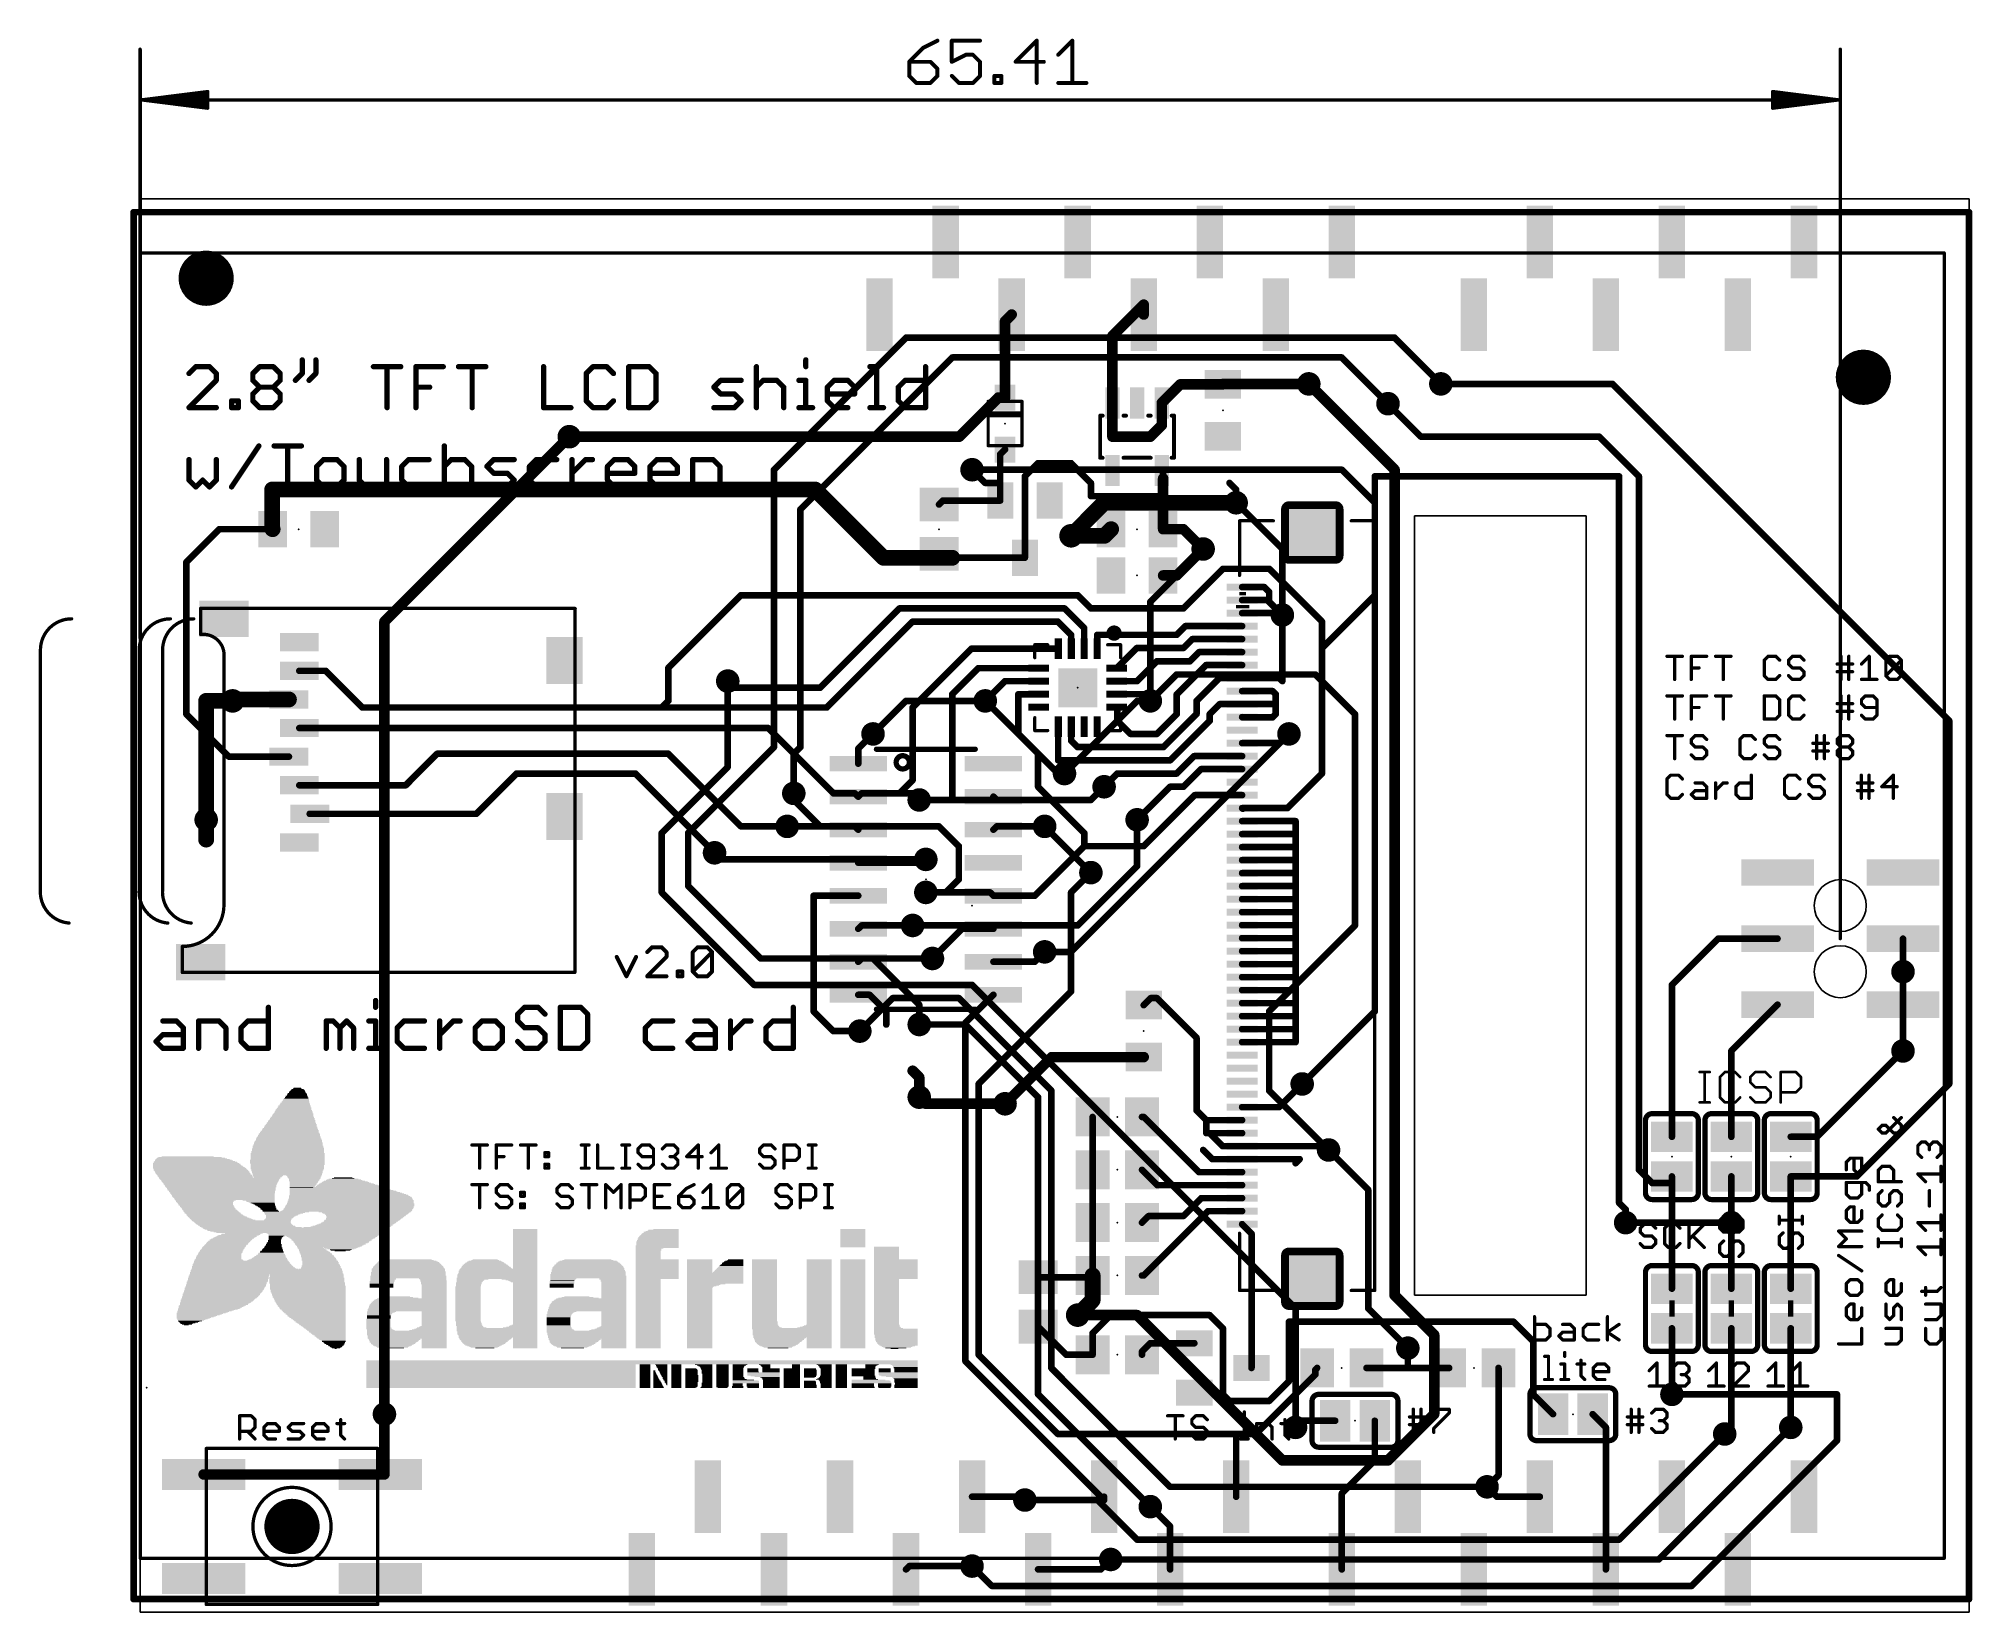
# Model space of a CAD drawing. Extents: x -3.9 to 70.5, y 0 to 60.5.
import ezdxf

# ---------------------------------------------------------------- set-up
doc = ezdxf.new("R2010")
doc.units = 0
for name, color, linetype in [('1', 12, 'CONTINUOUS'), ('16', 132, 'CONTINUOUS'), ('18', 110, 'CONTINUOUS'), ('20', 53, 'CONTINUOUS'), ('21', 40, 'CONTINUOUS'), ('22', 6, 'CONTINUOUS'), ('23', 53, 'CONTINUOUS'), ('24', 53, 'CONTINUOUS'), ('41', 12, 'CONTINUOUS'), ('47', 253, 'CONTINUOUS')]:
    doc.layers.add(name, color=color, linetype=linetype)

# ---------------------------------------------------------------- blocks, each defined once
blk = doc.blocks.new('RECT')
blk.add_solid([(-0.5, -0.5), (0.5, -0.5), (-0.5, 0.5), (0.5, 0.5)])
blk = doc.blocks.new('RECT384000X384000R25')
at = {"const_width": 0.3}
blk.add_lwpolyline([(1.05, -0.9), (1.05, 0.9, 0.4142), (0.9, 1.05), (-0.9, 1.05, 0.4142), (-1.05, 0.9), (-1.05, -0.9, 0.4142), (-0.9, -1.05), (0.9, -1.05, 0.4142)], format="xyb", close=True, dxfattribs=at)
blk.add_solid([(-0.9254, -0.9254), (0.9254, -0.9254), (-0.9254, 0.9254), (0.9254, 0.9254)])
blk = doc.blocks.new('PIE')
at = {"const_width": 0.5}
blk.add_lwpolyline([(0, -0.25, 1), (0, 0.25, 1), (0, -0.25)], format="xyb", dxfattribs=at)
blk = doc.blocks.new('ROUNDV')
at = {"const_width": 0.5}
blk.add_lwpolyline([(0, -0.25, 1), (0, 0.25, 1), (0, -0.25)], format="xyb", dxfattribs=at)

msp = doc.modelspace()

# ---------------------------------------------------------------- linework, layer by layer
at = {"layer": '1'}
for points, const_width in [([(-0.254, 0.508), (-0.254, 53.848)], 0.254), ([(-0.254, 53.848), (70.358, 53.848)], 0.254), ([(70.358, 53.848), (70.358, 0.508)], 0.254), ([(33.274, 49.657), (33.528, 49.911)], 0.4064), ([(33.274, 46.72), (33.274, 49.657)], 0.4064), ([(37.404, 49.088), (38.608, 50.292)], 0.4064), ([(38.608, 50.292), (38.608, 49.911)], 0.4064), ([(37.404, 46.512), (37.404, 49.088)], 0.4064), ([(31.512, 45.212), (33.02, 46.72)], 0.4064), ([(33.02, 46.72), (33.274, 46.72)], 0.4064), ([(40.02, 47.228), (39.304, 46.512)], 0.4064), ([(41.656, 47.228), (40.02, 47.228)], 0.4064), ([(41.672, 47.244), (41.656, 47.228)], 0.4064), ([(44.958, 47.244), (41.672, 47.244)], 0.4064), ([(56.642, 47.244), (50.038, 47.244)], 0.254), ([(69.596, 34.29), (56.642, 47.244)], 0.254), ([(37.404, 46.512), (37.404, 45.212)], 0.4064), ([(39.304, 45.654), (39.304, 46.512)], 0.4064), ([(49.276, 45.212), (48.006, 46.482)], 0.254), ([(16.51, 45.212), (31.512, 45.212)], 0.4064), ([(37.404, 45.212), (38.862, 45.212)], 0.4064), ([(38.862, 45.212), (39.304, 45.654)], 0.4064), ([(33.274, 44.72), (33.086, 44.532)], 0.254), ([(33.086, 44.532), (33.086, 43.434)], 0.254), ([(56.134, 45.212), (49.276, 45.212)], 0.254), ([(57.658, 43.688), (56.134, 45.212)], 0.254), ([(32.004, 43.942), (32.512, 43.434)], 0.254), ([(34.036, 43.688), (34.544, 44.196)], 0.254), ([(34.544, 44.196), (35.814, 44.196)], 0.254), ([(35.814, 44.196), (36.576, 43.434)], 0.254), ([(39.304, 43.912), (39.354, 43.862)], 0.254), ([(39.354, 43.862), (39.354, 43.608)], 0.254), ([(25.974, 43.18), (5.08, 43.18)], 0.6096), ([(5.08, 43.18), (5.08, 41.672)], 0.6096), ([(25.974, 43.18), (28.598, 40.556)], 0.6096), ([(32.512, 43.434), (33.086, 43.434)], 0.254), ([(33.086, 43.434), (33.086, 42.756)], 0.254), ([(34.036, 40.556), (34.036, 43.688)], 0.254), ([(36.576, 43.434), (36.576, 42.926)], 0.254), ([(39.354, 43.608), (39.354, 42.926)], 0.4064), ([(42.164, 43.18), (41.91, 43.434)], 0.254), ([(42.164, 42.672), (42.164, 43.18)], 0.254), ([(56.896, 43.688), (47.498, 43.688)], 0.254), ([(47.498, 43.688), (47.498, 39.116)], 0.254), ([(56.896, 15.748), (56.896, 43.688)], 0.254), ([(57.658, 17.018), (57.658, 43.688)], 0.254), ([(30.734, 42.606), (30.884, 42.756)], 0.254), ([(30.884, 42.756), (33.086, 42.756)], 0.254), ([(36.576, 42.926), (39.354, 42.926)], 0.254), ([(39.354, 42.926), (39.354, 41.656)], 0.4064), ([(1.778, 40.386), (3.048, 41.656)], 0.254), ([(3.048, 41.656), (5.096, 41.656)], 0.254), ([(5.08, 41.672), (5.096, 41.656)], 0.6096), ([(37.1, 41.402), (35.814, 41.402)], 0.6096), ([(37.354, 41.656), (37.1, 41.402)], 0.6096), ([(39.354, 41.656), (40.132, 41.656)], 0.4064), ([(40.132, 41.656), (40.894, 40.894)], 0.4064), ([(39.878, 39.878), (40.894, 40.894)], 0.4064), ([(1.778, 34.544), (1.778, 40.386)], 0.254), ([(28.598, 40.556), (31.242, 40.556)], 0.6096), ([(30.734, 40.706), (30.884, 40.556)], 0.254), ([(30.884, 40.556), (31.242, 40.556)], 0.254), ([(31.242, 40.556), (34.036, 40.556)], 0.254), ([(41.656, 40.132), (40.132, 38.608)], 0.254), ([(43.434, 40.132), (41.656, 40.132)], 0.254), ([(45.466, 38.1), (43.434, 40.132)], 0.254), ([(39.354, 39.878), (39.878, 39.878)], 0.4064), ([(42.394, 39.428), (43.249, 39.428)], 0.254), ([(43.249, 39.428), (43.434, 39.243)], 0.254), ([(23.114, 39.116), (20.32, 36.322)], 0.254), ([(36.068, 39.116), (23.114, 39.116)], 0.254), ([(29.21, 38.608), (26.162, 35.56)], 0.254), ([(35.56, 38.608), (29.21, 38.608)], 0.254), ([(36.318, 37.85), (35.56, 38.608)], 0.254), ([(36.576, 38.608), (36.068, 39.116)], 0.254), ([(40.132, 38.608), (36.576, 38.608)], 0.254), ([(42.394, 38.928), (43.368, 38.928)], 0.254), ([(43.368, 38.928), (43.942, 38.354)], 0.254), ([(43.434, 39.243), (43.434, 38.862)], 0.254), ([(43.434, 38.862), (43.942, 38.354)], 0.254), ([(47.498, 39.116), (45.466, 37.084)], 0.254), ([(26.416, 34.798), (29.718, 38.1)], 0.254), ([(29.718, 38.1), (35.306, 38.1)], 0.254), ([(35.818, 37.588), (35.306, 38.1)], 0.254), ([(36.318, 37.06), (36.318, 37.85)], 0.254), ([(39.878, 37.592), (40.214, 37.928)], 0.254), ([(40.214, 37.928), (42.394, 37.928)], 0.254), ([(42.394, 38.428), (43.868, 38.428)], 0.254), ([(43.868, 38.428), (43.942, 38.354)], 0.254), ([(43.942, 38.354), (43.942, 35.814)], 0.254), ([(45.466, 37.084), (45.466, 38.1)], 0.254), ([(35.818, 37.06), (35.818, 37.588)], 0.254), ([(36.818, 37.06), (36.818, 37.592)], 0.254), ([(36.818, 37.592), (39.878, 37.592)], 0.254), ([(38.342, 37.084), (37.568, 36.31)], 0.254), ([(40.132, 37.084), (38.342, 37.084)], 0.254), ([(40.476, 37.428), (40.132, 37.084)], 0.254), ([(42.394, 37.428), (40.476, 37.428)], 0.254), ([(45.466, 37.084), (45.466, 32.258)], 0.254), ([(31.98, 37.06), (29.718, 34.798)], 0.254), ([(35.318, 37.06), (31.98, 37.06)], 0.254), ([(38.35, 35.81), (39.116, 36.576)], 0.254), ([(39.116, 36.576), (40.386, 36.576)], 0.254), ([(41, 36.428), (39.878, 35.306)], 0.254), ([(40.386, 36.576), (40.738, 36.928)], 0.254), ([(40.738, 36.928), (42.394, 36.928)], 0.254), ([(42.394, 36.428), (41, 36.428)], 0.254), ([(7.14, 36.208), (6.124, 36.208)], 0.254), ([(8.55, 34.798), (7.14, 36.208)], 0.254), ([(20.32, 36.322), (20.32, 35.052)], 0.254), ([(22.86, 35.56), (22.606, 35.814)], 0.254), ([(32.246, 36.31), (31.242, 35.306)], 0.254), ([(34.568, 36.31), (32.246, 36.31)], 0.254), ([(33.27, 35.81), (32.512, 35.052)], 0.254), ([(34.568, 35.81), (33.27, 35.81)], 0.254), ([(37.568, 35.81), (38.35, 35.81)], 0.254), ([(41.516, 35.928), (40.64, 35.052)], 0.254), ([(41.516, 35.928), (42.394, 35.928)], 0.254), ([(42.394, 35.928), (43.828, 35.928)], 0.254), ([(43.828, 35.928), (43.942, 35.814)], 0.254), ([(5.724, 35.108), (3.556, 35.108)], 0.6096), ([(3.556, 35.108), (3.556, 35.052)], 0.6096), ([(20.32, 35.052), (20.066, 34.798)], 0.254), ([(26.162, 35.56), (22.86, 35.56)], 0.254), ([(31.242, 35.306), (31.242, 31.242)], 0.254), ([(33.782, 33.782), (33.782, 35.306)], 0.254), ([(33.782, 35.306), (34.564, 35.306)], 0.254), ([(34.564, 35.306), (34.568, 35.31)], 0.254), ([(37.568, 35.31), (38.604, 35.31)], 0.254), ([(38.604, 35.31), (38.862, 35.052)], 0.254), ([(39.878, 35.306), (39.878, 34.544)], 0.254), ([(40.64, 35.052), (40.64, 34.544)], 0.254), ([(41.532, 34.928), (41.148, 34.544)], 0.254), ([(41.532, 34.928), (42.394, 34.928)], 0.254), ([(42.394, 35.428), (43.566, 35.428)], 0.254), ([(42.394, 34.928), (43.685, 34.928)], 0.254), ([(43.566, 35.428), (43.688, 35.306)], 0.254), ([(43.685, 34.928), (43.688, 34.925)], 0.254), ([(43.688, 35.306), (43.688, 34.925)], 0.254), ([(43.688, 34.925), (43.688, 34.544)], 0.254), ([(3.414, 32.908), (1.778, 34.544)], 0.254), ([(8.55, 34.798), (20.066, 34.798)], 0.254), ([(20.066, 34.798), (26.416, 34.798)], 0.254), ([(29.718, 34.798), (29.718, 32.004)], 0.254), ([(37.58, 34.798), (37.568, 34.81)], 0.254), ([(37.592, 34.786), (37.568, 34.81)], 0.254), ([(37.592, 34.29), (37.592, 34.786)], 0.254), ([(38.1, 33.782), (37.592, 34.29)], 0.254), ([(39.878, 34.544), (39.116, 33.782)], 0.254), ([(40.64, 34.544), (39.37, 33.274)], 0.254), ([(41.148, 34.29), (39.624, 32.766)], 0.254), ([(41.148, 34.544), (41.148, 34.29)], 0.254), ([(42.405, 34.417), (42.394, 34.428)], 0.254), ([(43.561, 34.417), (42.405, 34.417)], 0.254), ([(43.688, 34.544), (43.561, 34.417)], 0.254), ([(69.596, 20.32), (69.596, 34.29)], 0.254), ([(6.124, 34.008), (24.158, 34.008)], 0.254), ([(24.158, 34.008), (26.67, 31.496)], 0.254), ([(27.626, 33.214), (28.194, 33.782)], 0.254), ([(34.544, 33.02), (33.782, 33.782)], 0.254), ([(35.318, 34.06), (35.318, 32.766)], 0.254), ([(35.818, 34.06), (35.818, 33.524)], 0.254), ([(35.818, 33.524), (36.068, 33.274)], 0.254), ([(39.116, 33.782), (38.1, 33.782)], 0.254), ([(43.842, 33.428), (42.394, 33.428)], 0.254), ([(44.196, 33.782), (43.842, 33.428)], 0.254), ([(5.724, 32.908), (3.414, 32.908)], 0.254), ([(10.218, 31.808), (11.43, 33.02)], 0.254), ([(11.43, 33.02), (20.32, 33.02)], 0.254), ([(20.32, 33.02), (23.114, 30.226)], 0.254), ([(27.626, 32.639), (27.626, 33.214)], 0.254), ([(34.544, 31.75), (34.544, 33.02)], 0.254), ([(35.318, 32.766), (35.56, 32.766)], 0.254), ([(35.56, 32.258), (35.56, 32.766)], 0.254), ([(39.624, 32.766), (35.56, 32.766)], 0.254), ([(36.068, 33.274), (39.37, 33.274)], 0.254), ([(40.548, 32.928), (39.878, 32.258)], 0.254), ([(42.394, 32.928), (40.548, 32.928)], 0.254), ([(12.928, 30.708), (14.478, 32.258)], 0.254), ([(14.478, 32.258), (19.05, 32.258)], 0.254), ([(19.05, 32.258), (22.098, 29.21)], 0.254), ([(29.718, 32.004), (29.21, 31.496)], 0.254), ([(37.592, 32.258), (37.084, 31.75)], 0.254), ([(39.878, 32.258), (37.592, 32.258)], 0.254), ([(40.81, 32.428), (40.132, 31.75)], 0.254), ([(42.394, 32.428), (40.81, 32.428)], 0.254), ([(44.136, 30.928), (45.466, 32.258)], 0.254), ([(10.218, 31.808), (6.124, 31.808)], 0.254), ([(25.146, 31.496), (25.146, 31.242)], 0.254), ([(25.146, 31.242), (26.162, 30.226)], 0.254), ([(26.67, 31.496), (27.499, 31.496)], 0.254), ([(27.499, 31.496), (27.626, 31.369)], 0.254), ([(27.753, 31.496), (27.626, 31.369)], 0.254), ([(29.21, 31.496), (27.753, 31.496)], 0.254), ([(29.718, 31.496), (29.21, 31.496)], 0.254), ([(29.972, 31.242), (29.718, 31.496)], 0.254), ([(31.242, 31.242), (32.953, 31.242)], 0.254), ([(32.953, 31.242), (32.826, 31.369)], 0.254), ([(36.322, 29.972), (34.544, 31.75)], 0.254), ([(39.624, 31.75), (38.354, 30.48)], 0.254), ([(40.572, 31.428), (38.608, 29.464)], 0.254), ([(40.132, 31.75), (39.624, 31.75)], 0.254), ([(42.394, 31.428), (40.572, 31.428)], 0.254), ([(2.54, 30.48), (2.54, 29.718)], 0.6096), ([(6.524, 30.708), (12.928, 30.708)], 0.254), ([(42.394, 30.928), (42.418, 30.904)], 0.254), ([(42.394, 30.928), (44.136, 30.928)], 0.254), ([(44.45, 30.428), (42.394, 30.428)], 0.254), ([(44.45, 29.928), (44.45, 30.428)], 0.254), ([(23.114, 30.226), (24.892, 30.226)], 0.254), ([(26.162, 30.226), (27.499, 30.226)], 0.254), ([(27.499, 30.226), (27.626, 30.099)], 0.254), ([(32.953, 30.226), (32.826, 30.099)], 0.254), ([(34.798, 30.226), (32.953, 30.226)], 0.254), ([(36.322, 29.464), (36.322, 29.972)], 0.254), ([(42.394, 29.928), (44.45, 29.928)], 0.254), ([(44.45, 29.428), (44.45, 29.928)], 0.254), ([(30.226, 28.956), (30.099, 28.829)], 0.254), ([(34.417, 27.559), (36.322, 29.464)], 0.254), ([(38.608, 29.464), (36.322, 29.464)], 0.254), ([(42.394, 29.428), (44.45, 29.428)], 0.254), ([(42.394, 28.928), (44.45, 28.928)], 0.254), ([(44.45, 28.928), (44.45, 29.428)], 0.254), ([(44.45, 28.428), (44.45, 28.928)], 0.254), ([(30.099, 28.829), (27.626, 28.829)], 0.254), ([(35.814, 27.686), (36.576, 28.448)], 0.254), ([(42.394, 28.428), (44.45, 28.428)], 0.254), ([(44.45, 27.928), (44.45, 28.428)], 0.254), ([(27.626, 27.559), (25.908, 27.559)], 0.254), ([(25.908, 27.559), (25.908, 23.114)], 0.254), ([(32.699, 27.686), (30.226, 27.686)], 0.254), ([(32.826, 27.559), (32.699, 27.686)], 0.254), ([(32.826, 27.559), (34.417, 27.559)], 0.254), ([(35.814, 23.876), (35.814, 27.686)], 0.254), ([(42.394, 27.928), (44.45, 27.928)], 0.254), ([(42.394, 27.428), (44.45, 27.428)], 0.254), ([(44.45, 27.428), (44.45, 27.928)], 0.254), ([(44.45, 26.928), (44.45, 27.428)], 0.254), ([(42.394, 26.928), (44.45, 26.928)], 0.254), ([(44.45, 26.428), (44.45, 26.928)], 0.254), ([(27.753, 26.416), (27.626, 26.289)], 0.254), ([(29.718, 26.416), (27.753, 26.416)], 0.254), ([(30.48, 25.146), (31.623, 26.289)], 0.254), ([(31.623, 26.289), (32.826, 26.289)], 0.254), ([(42.394, 26.428), (44.45, 26.428)], 0.254), ([(42.394, 25.928), (44.45, 25.928)], 0.254), ([(44.45, 25.928), (44.45, 26.428)], 0.254), ([(44.45, 25.428), (44.45, 25.928)], 0.254), ([(34.417, 25.019), (34.798, 25.4)], 0.254), ([(42.394, 25.428), (44.45, 25.428)], 0.254), ([(44.45, 24.928), (44.45, 25.428)], 0.254), ([(58.928, 24.13), (60.706, 25.908)], 0.254), ([(60.706, 25.908), (62.992, 25.908)], 0.254), ([(67.818, 24.638), (67.818, 25.908)], 0.254), ([(27.753, 25.146), (27.626, 25.019)], 0.254), ([(28.194, 25.146), (27.753, 25.146)], 0.254), ([(29.972, 23.368), (28.194, 25.146)], 0.254), ([(32.826, 25.019), (34.417, 25.019)], 0.254), ([(42.394, 24.928), (44.45, 24.928)], 0.254), ([(42.394, 24.428), (44.45, 24.428)], 0.254), ([(44.45, 24.928), (44.45, 24.428)], 0.254), ([(44.45, 23.928), (44.45, 24.428)], 0.254), ([(27.626, 23.749), (28.067, 23.749)], 0.254), ([(28.067, 23.749), (28.702, 23.114)], 0.254), ([(31.75, 22.673), (32.826, 23.749)], 0.254), ([(32.258, 20.32), (35.814, 23.876)], 0.254), ([(42.394, 23.928), (44.45, 23.928)], 0.254), ([(44.45, 23.428), (44.45, 23.928)], 0.254), ([(58.928, 18.288), (58.928, 24.13)], 0.254), ([(25.908, 23.114), (26.67, 22.352)], 0.254), ([(28.702, 23.114), (28.702, 22.606)], 0.254), ([(29.972, 22.606), (29.972, 23.368)], 0.254), ([(38.878, 23.622), (38.608, 23.352)], 0.254), ([(39.116, 23.622), (38.878, 23.622)], 0.254), ([(40.64, 22.098), (39.116, 23.622)], 0.254), ([(42.394, 23.428), (44.45, 23.428)], 0.254), ([(44.45, 22.928), (44.45, 23.428)], 0.254), ([(61.214, 21.59), (62.992, 23.368)], 0.254), ([(26.67, 22.352), (27.686, 22.352)], 0.254), ([(31.75, 9.652), (31.75, 22.673)], 0.254), ([(42.394, 22.928), (44.45, 22.928)], 0.254), ([(42.394, 22.428), (44.45, 22.428)], 0.254), ([(44.45, 22.428), (44.45, 22.928)], 0.254), ([(44.45, 21.928), (44.45, 22.428)], 0.254), ([(40.64, 19.304), (40.64, 22.098)], 0.254), ([(42.394, 21.928), (44.45, 21.928)], 0.254), ([(61.214, 18.288), (61.214, 21.59)], 0.254), ([(64.516, 18.288), (67.818, 21.59)], 0.254), ([(29.972, 20.574), (29.718, 20.828)], 0.4064), ([(35.068, 21.352), (33.274, 19.558)], 0.4064), ([(38.608, 21.352), (35.068, 21.352)], 0.4064), ([(29.972, 19.812), (29.972, 20.574)], 0.4064), ([(32.258, 9.906), (32.258, 20.32)], 0.254), ([(43.812, 19.428), (44.704, 20.32)], 0.254), ([(66.04, 16.764), (69.596, 20.32)], 0.254), ([(41.016, 18.928), (40.64, 19.304)], 0.254), ([(42.394, 19.428), (43.812, 19.428)], 0.254), ([(36.642, 17.018), (36.642, 19.05)], 0.254), ([(38.608, 19.05), (38.542, 19.05)], 0.254), ([(40.73, 16.928), (38.608, 19.05)], 0.254), ([(42.394, 18.928), (41.016, 18.928)], 0.254), ([(41.016, 18.428), (41.016, 18.928)], 0.254), ([(41.246, 17.428), (40.894, 17.78)], 0.254), ([(41.148, 18.428), (41.016, 18.428)], 0.254), ([(42.394, 18.428), (41.148, 18.428)], 0.254), ([(41.648, 17.928), (41.148, 18.428)], 0.254), ([(42.394, 17.928), (41.648, 17.928)], 0.254), ([(42.394, 17.928), (45.572, 17.928)], 0.254), ([(45.572, 17.928), (45.72, 17.78)], 0.254), ([(63.5, 18.288), (64.516, 18.288)], 0.254), ([(36.642, 14.986), (36.642, 17.018)], 0.254), ([(39.132, 16.428), (38.542, 17.018)], 0.254), ([(42.394, 17.428), (41.246, 17.428)], 0.254), ([(42.394, 17.428), (44.606, 17.428)], 0.254), ([(44.606, 17.428), (44.45, 17.272)], 0.254), ([(58.166, 16.51), (57.658, 17.018)], 0.254), ([(42.394, 16.428), (39.132, 16.428)], 0.254), ([(42.394, 16.928), (40.73, 16.928)], 0.254), ([(58.928, 16.51), (58.166, 16.51)], 0.254), ([(58.928, 16.764), (58.928, 16.51)], 0.254), ([(58.928, 16.51), (58.928, 12.446)], 0.254), ([(61.214, 16.764), (61.214, 14.986)], 0.254), ([(63.5, 16.764), (63.5, 12.446)], 0.254), ([(63.5, 16.764), (66.04, 16.764)], 0.254), ([(40.82, 15.928), (40.132, 15.24)], 0.254), ([(42.394, 15.928), (40.82, 15.928)], 0.254), ([(57.15, 15.494), (56.896, 15.748)], 0.254), ([(36.642, 12.954), (36.642, 14.986)], 0.254), ([(38.796, 15.24), (38.542, 14.986)], 0.254), ([(41.082, 15.428), (38.608, 12.954)], 0.254), ([(40.132, 15.24), (38.796, 15.24)], 0.254), ([(42.394, 15.428), (41.082, 15.428)], 0.254), ([(42.756, 14.566), (42.394, 14.928)], 0.254), ([(57.15, 14.986), (57.15, 15.494)], 0.254), ([(61.214, 14.986), (61.214, 12.446)], 0.254), ([(42.756, 9.398), (42.756, 14.566)], 0.254), ([(34.544, 12.888), (36.576, 12.888)], 0.254), ([(36.642, 12.004), (36.642, 12.954)], 0.6096), ([(36.576, 12.888), (36.642, 12.954)], 0.254), ([(38.608, 12.954), (38.542, 12.954)], 0.254), ([(36.068, 11.43), (36.642, 12.004)], 0.6096), ([(36.642, 10.734), (37.338, 11.43)], 0.254), ([(37.338, 11.43), (41.148, 11.43)], 0.254), ([(41.148, 11.43), (41.656, 10.922)], 0.254), ([(52.832, 11.176), (44.196, 11.176)], 0.254), ([(44.196, 11.176), (44.196, 8.89)], 0.254), ([(53.594, 10.414), (52.832, 11.176)], 0.254), ([(34.544, 10.988), (35.626, 9.906)], 0.254), ([(36.642, 9.906), (36.642, 10.734)], 0.254), ([(38.862, 10.348), (38.542, 10.028)], 0.254), ([(40.556, 10.348), (38.862, 10.348)], 0.254), ([(41.656, 10.922), (41.656, 8.382)], 0.254), ([(53.594, 8.382), (53.594, 10.414)], 0.254), ([(58.928, 8.382), (58.928, 10.922)], 0.254), ([(61.214, 10.922), (61.214, 7.112)], 0.254), ([(63.5, 10.922), (63.5, 7.112)], 0.254), ([(37.084, 4.318), (31.75, 9.652)], 0.254), ([(35.306, 6.858), (32.258, 9.906)], 0.254), ([(35.626, 9.906), (36.642, 9.906)], 0.254), ([(38.542, 10.028), (38.542, 9.906)], 0.254), ([(48.768, 10.16), (48.768, 9.398)], 0.254), ([(42.926, 6.858), (45.212, 9.144)], 0.254), ([(44.196, 8.89), (43.434, 8.128)], 0.254), ([(45.212, 9.332), (45.278, 9.398)], 0.254), ([(45.212, 9.144), (45.212, 9.332)], 0.254), ([(47.178, 9.398), (48.768, 9.398)], 0.254), ([(48.768, 9.398), (50.358, 9.398)], 0.254), ([(52.258, 9.398), (52.258, 5.268)], 0.254), ([(41.91, 8.128), (41.656, 8.382)], 0.254), ([(43.434, 8.128), (41.91, 8.128)], 0.254), ([(53.594, 8.382), (54.356, 7.62)], 0.254), ([(9.398, 5.302), (9.398, 7.62)], 0.4064), ([(44.45, 7.112), (44.704, 7.366)], 0.254), ([(44.704, 7.366), (45.974, 7.366)], 0.254), ([(47.498, 5.842), (47.498, 7.366)], 0.254), ([(55.88, 7.62), (56.388, 7.112)], 0.254), ([(42.164, 6.858), (35.306, 6.858)], 0.254), ([(42.164, 4.445), (42.164, 6.858)], 0.254), ([(42.164, 6.858), (42.926, 6.858)], 0.254), ([(56.388, 7.112), (56.388, 1.651)], 0.254), ([(61.214, 7.112), (60.96, 6.858)], 0.254), ([(46.228, 4.572), (47.498, 5.842)], 0.254), ([(9.242, 5.302), (2.442, 5.302)], 0.4064), ([(9.242, 5.302), (9.398, 5.302)], 0.4064), ([(52.258, 5.268), (51.816, 4.826)], 0.254), ([(33.909, 4.445), (32.004, 4.445)], 0.254), ([(34.036, 4.318), (33.909, 4.445)], 0.254), ([(37.084, 4.318), (37.084, 4.445)], 0.254), ([(46.228, 1.651), (46.228, 4.572)], 0.254), ([(52.197, 4.445), (51.816, 4.826)], 0.254), ([(53.848, 4.445), (52.197, 4.445)], 0.254), ([(39.624, 3.302), (38.862, 4.064)], 0.254), ([(39.624, 1.651), (39.624, 3.302)], 0.254), ([(29.464, 1.651), (29.591, 1.778)], 0.254), ([(29.591, 1.778), (32.004, 1.778)], 0.254), ([(36.957, 1.651), (34.544, 1.651)], 0.254), ([(37.338, 2.032), (36.957, 1.651)], 0.254), ([(70.358, 0.508), (-0.254, 0.508)], 0.254)]:
    msp.add_lwpolyline(points, dxfattribs=dict(at, const_width=const_width))
for points, const_width in [([(-0.1905, 53.848, 1), (-0.3175, 53.848)], 0.127), ([(-0.254, 53.9115, 1), (-0.254, 53.7845)], 0.127), ([(70.4215, 53.848, 1), (70.2945, 53.848)], 0.127), ([(70.358, 53.7845, 1), (70.358, 53.9115)], 0.127), ([(33.3756, 49.657, 1), (33.1724, 49.657)], 0.2032), ([(33.5998, 49.8392, 1), (33.4562, 49.9828)], 0.2032), ([(38.7096, 50.292, 1), (38.5064, 50.292)], 0.2032), ([(38.5064, 49.911, 1), (38.7096, 49.911)], 0.2032), ([(38.6798, 50.2202, 1), (38.5362, 50.3638)], 0.2032), ([(33.2022, 49.7288, 1), (33.3458, 49.5852)], 0.2032), ([(37.5056, 49.088, 1), (37.3024, 49.088)], 0.2032), ([(37.3322, 49.1598, 1), (37.4758, 49.0162)], 0.2032), ([(33.02, 46.8216, 1), (33.02, 46.6184)], 0.2032), ([(33.0918, 46.6482, 1), (32.9482, 46.7918)], 0.2032), ([(33.274, 46.6184, 1), (33.274, 46.8216)], 0.2032), ([(40.02, 47.3296, 1), (40.02, 47.1264)], 0.2032), ([(40.0918, 47.1562, 1), (39.9482, 47.2998)], 0.2032), ([(41.5842, 47.2998, 1), (41.7278, 47.1562)], 0.2032), ([(41.672, 47.3456, 1), (41.672, 47.1424)], 0.2032), ([(41.7438, 47.1722, 1), (41.6002, 47.3158)], 0.2032), ([(41.656, 47.1264, 1), (41.656, 47.3296)], 0.2032), ([(44.958, 47.1424, 1), (44.958, 47.3456)], 0.2032), ([(50.038, 47.3075, 1), (50.038, 47.1805)], 0.127), ([(56.6869, 47.2889, 1), (56.5971, 47.1991)], 0.127), ([(56.642, 47.1805, 1), (56.642, 47.3075)], 0.127), ([(33.1724, 46.72, 1), (33.3756, 46.72)], 0.2032), ([(37.5056, 46.512, 1), (37.3024, 46.512)], 0.2032), ([(37.3024, 46.512, 1), (37.5056, 46.512)], 0.2032), ([(39.4056, 46.512, 1), (39.2024, 46.512)], 0.2032), ([(39.2322, 46.5838, 1), (39.3758, 46.4402)], 0.2032), ([(48.0509, 46.5269, 1), (47.9611, 46.4371)], 0.127), ([(16.51, 45.3136, 1), (16.51, 45.1104)], 0.2032), ([(31.4402, 45.2838, 1), (31.5838, 45.1402)], 0.2032), ([(31.512, 45.1104, 1), (31.512, 45.3136)], 0.2032), ([(37.404, 45.3136, 1), (37.404, 45.1104)], 0.2032), ([(38.7902, 45.2838, 1), (38.9338, 45.1402)], 0.2032), ([(38.862, 45.1104, 1), (38.862, 45.3136)], 0.2032), ([(39.2024, 45.654, 1), (39.4056, 45.654)], 0.2032), ([(39.3758, 45.5822, 1), (39.2322, 45.7258)], 0.2032), ([(33.1495, 44.532, 1), (33.0225, 44.532)], 0.127), ([(33.0411, 44.5769, 1), (33.1309, 44.4871)], 0.127), ([(33.3189, 44.6751, 1), (33.2291, 44.7649)], 0.127), ([(37.3024, 45.212, 1), (37.5056, 45.212)], 0.2032), ([(49.276, 45.2755, 1), (49.276, 45.1485)], 0.127), ([(49.2311, 45.1671, 1), (49.3209, 45.2569)], 0.127), ([(56.1789, 45.2569, 1), (56.0891, 45.1671)], 0.127), ([(56.134, 45.1485, 1), (56.134, 45.2755)], 0.127), ([(32.0489, 43.9869, 1), (31.9591, 43.8971)], 0.127), ([(34.544, 44.2595, 1), (34.544, 44.1325)], 0.127), ([(34.5889, 44.1511, 1), (34.4991, 44.2409)], 0.127), ([(35.8589, 44.2409, 1), (35.7691, 44.1511)], 0.127), ([(35.814, 44.1325, 1), (35.814, 44.2595)], 0.127), ([(39.3489, 43.9569, 1), (39.2591, 43.8671)], 0.127), ([(39.4175, 43.862, 1), (39.2905, 43.862)], 0.127), ([(39.3091, 43.8171, 1), (39.3989, 43.9069)], 0.127), ([(5.08, 43.3324, 1), (5.08, 43.0276)], 0.3048), ([(5.2324, 43.18, 1), (4.9276, 43.18)], 0.3048), ([(26.0818, 43.2878, 1), (25.8662, 43.0722)], 0.3048), ([(25.974, 43.0276, 1), (25.974, 43.3324)], 0.3048), ([(32.512, 43.4975, 1), (32.512, 43.3705)], 0.127), ([(32.4671, 43.3891, 1), (32.5569, 43.4789)], 0.127), ([(33.1495, 43.434, 1), (33.0225, 43.434)], 0.127), ([(33.0225, 43.434, 1), (33.1495, 43.434)], 0.127), ([(33.086, 43.3705, 1), (33.086, 43.4975)], 0.127), ([(34.0995, 43.688, 1), (33.9725, 43.688)], 0.127), ([(33.9911, 43.7329, 1), (34.0809, 43.6431)], 0.127), ([(36.6395, 43.434, 1), (36.5125, 43.434)], 0.127), ([(36.5311, 43.3891, 1), (36.6209, 43.4789)], 0.127), ([(39.4556, 43.608, 1), (39.2524, 43.608)], 0.2032), ([(39.2905, 43.608, 1), (39.4175, 43.608)], 0.127), ([(41.9549, 43.4789, 1), (41.8651, 43.3891)], 0.127), ([(42.2275, 43.18, 1), (42.1005, 43.18)], 0.127), ([(42.1191, 43.1351, 1), (42.2089, 43.2249)], 0.127), ([(47.498, 43.7515, 1), (47.498, 43.6245)], 0.127), ([(47.5615, 43.688, 1), (47.4345, 43.688)], 0.127), ([(56.9595, 43.688, 1), (56.8325, 43.688)], 0.127), ([(56.896, 43.6245, 1), (56.896, 43.7515)], 0.127), ([(57.7215, 43.688, 1), (57.5945, 43.688)], 0.127), ([(57.6131, 43.6431, 1), (57.7029, 43.7329)], 0.127), ([(30.6891, 42.6509, 1), (30.7789, 42.5611)], 0.127), ([(30.884, 42.8195, 1), (30.884, 42.6925)], 0.127), ([(30.9289, 42.7111, 1), (30.8391, 42.8009)], 0.127), ([(33.0225, 42.756, 1), (33.1495, 42.756)], 0.127), ([(33.086, 42.6925, 1), (33.086, 42.8195)], 0.127), ([(36.576, 42.9895, 1), (36.576, 42.8625)], 0.127), ([(36.5125, 42.926, 1), (36.6395, 42.926)], 0.127), ([(39.4556, 42.926, 1), (39.2524, 42.926)], 0.2032), ([(39.2524, 42.926, 1), (39.4556, 42.926)], 0.2032), ([(39.354, 42.8625, 1), (39.354, 42.9895)], 0.127), ([(42.1005, 42.672, 1), (42.2275, 42.672)], 0.127), ([(3.048, 41.7195, 1), (3.048, 41.5925)], 0.127), ([(3.0929, 41.6111, 1), (3.0031, 41.7009)], 0.127), ([(5.1878, 41.7798, 1), (4.9722, 41.5642)], 0.3048), ([(4.9276, 41.672, 1), (5.2324, 41.672)], 0.3048), ([(4.9882, 41.5482, 1), (5.2038, 41.7638)], 0.3048), ([(5.096, 41.5925, 1), (5.096, 41.7195)], 0.127), ([(35.814, 41.5544, 1), (35.814, 41.2496)], 0.3048), ([(36.9922, 41.5098, 1), (37.2078, 41.2942)], 0.3048), ([(37.1, 41.2496, 1), (37.1, 41.5544)], 0.3048), ([(37.4618, 41.5482, 1), (37.2462, 41.7638)], 0.3048), ([(39.354, 41.7576, 1), (39.354, 41.5544)], 0.2032), ([(39.2524, 41.656, 1), (39.4556, 41.656)], 0.2032), ([(40.2038, 41.7278, 1), (40.0602, 41.5842)], 0.2032), ([(40.132, 41.5544, 1), (40.132, 41.7576)], 0.2032), ([(40.9658, 40.8222, 1), (40.8222, 40.9658)], 0.2032), ([(40.8222, 40.8222, 1), (40.9658, 40.9658)], 0.2032), ([(1.8415, 40.386, 1), (1.7145, 40.386)], 0.127), ([(1.7331, 40.4309, 1), (1.8229, 40.3411)], 0.127), ([(28.598, 40.7084, 1), (28.598, 40.4036)], 0.3048), ([(28.4902, 40.4482, 1), (28.7058, 40.6638)], 0.3048), ([(30.7789, 40.7509, 1), (30.6891, 40.6611)], 0.127), ([(30.884, 40.6195, 1), (30.884, 40.4925)], 0.127), ([(30.8391, 40.5111, 1), (30.9289, 40.6009)], 0.127), ([(31.242, 40.4036, 1), (31.242, 40.7084)], 0.3048), ([(31.242, 40.6195, 1), (31.242, 40.4925)], 0.127), ([(31.242, 40.4925, 1), (31.242, 40.6195)], 0.127), ([(33.9725, 40.556, 1), (34.0995, 40.556)], 0.127), ([(34.036, 40.4925, 1), (34.036, 40.6195)], 0.127), ([(41.656, 40.1955, 1), (41.656, 40.0685)], 0.127), ([(41.7009, 40.0871, 1), (41.6111, 40.1769)], 0.127), ([(43.4789, 40.1769, 1), (43.3891, 40.0871)], 0.127), ([(43.434, 40.0685, 1), (43.434, 40.1955)], 0.127), ([(39.354, 39.9796, 1), (39.354, 39.7764)], 0.2032), ([(39.8062, 39.9498, 1), (39.9498, 39.8062)], 0.2032), ([(39.878, 39.7764, 1), (39.878, 39.9796)], 0.2032), ([(42.394, 39.4915, 1), (42.394, 39.3645)], 0.127), ([(43.2939, 39.4729, 1), (43.2041, 39.3831)], 0.127), ([(43.249, 39.3645, 1), (43.249, 39.4915)], 0.127), ([(23.114, 39.1795, 1), (23.114, 39.0525)], 0.127), ([(23.1589, 39.0711, 1), (23.0691, 39.1609)], 0.127), ([(29.21, 38.6715, 1), (29.21, 38.5445)], 0.127), ([(29.2549, 38.5631, 1), (29.1651, 38.6529)], 0.127), ([(35.6049, 38.6529, 1), (35.5151, 38.5631)], 0.127), ([(35.56, 38.5445, 1), (35.56, 38.6715)], 0.127), ([(36.1129, 39.1609, 1), (36.0231, 39.0711)], 0.127), ([(36.068, 39.0525, 1), (36.068, 39.1795)], 0.127), ([(36.576, 38.6715, 1), (36.576, 38.5445)], 0.127), ([(36.5311, 38.5631, 1), (36.6209, 38.6529)], 0.127), ([(40.0871, 38.6529, 1), (40.1769, 38.5631)], 0.127), ([(40.132, 38.5445, 1), (40.132, 38.6715)], 0.127), ([(42.394, 38.9915, 1), (42.394, 38.8645)], 0.127), ([(43.4129, 38.9729, 1), (43.3231, 38.8831)], 0.127), ([(43.368, 38.8645, 1), (43.368, 38.9915)], 0.127), ([(43.4975, 39.243, 1), (43.3705, 39.243)], 0.127), ([(43.4789, 38.9069, 1), (43.3891, 38.8171)], 0.127), ([(43.3705, 38.862, 1), (43.4975, 38.862)], 0.127), ([(43.3891, 39.1981, 1), (43.4789, 39.2879)], 0.127), ([(47.4345, 39.116, 1), (47.5615, 39.116)], 0.127), ([(47.5429, 39.0711, 1), (47.4531, 39.1609)], 0.127), ([(29.718, 38.1635, 1), (29.718, 38.0365)], 0.127), ([(29.7629, 38.0551, 1), (29.6731, 38.1449)], 0.127), ([(35.3509, 38.1449, 1), (35.2611, 38.0551)], 0.127), ([(35.306, 38.0365, 1), (35.306, 38.1635)], 0.127), ([(36.3815, 37.85, 1), (36.2545, 37.85)], 0.127), ([(36.2731, 37.8051, 1), (36.3629, 37.8949)], 0.127), ([(40.214, 37.9915, 1), (40.214, 37.8645)], 0.127), ([(40.2589, 37.8831, 1), (40.1691, 37.9729)], 0.127), ([(42.394, 38.4915, 1), (42.394, 38.3645)], 0.127), ([(42.394, 37.8645, 1), (42.394, 37.9915)], 0.127), ([(43.9129, 38.4729, 1), (43.8231, 38.3831)], 0.127), ([(43.868, 38.3645, 1), (43.868, 38.4915)], 0.127), ([(44.0055, 38.354, 1), (43.8785, 38.354)], 0.127), ([(43.8971, 38.3091, 1), (43.9869, 38.3989)], 0.127), ([(43.8971, 38.3091, 1), (43.9869, 38.3989)], 0.127), ([(43.8971, 38.3091, 1), (43.9869, 38.3989)], 0.127), ([(45.5295, 38.1, 1), (45.4025, 38.1)], 0.127), ([(45.4211, 38.0551, 1), (45.5109, 38.1449)], 0.127), ([(35.8815, 37.588, 1), (35.7545, 37.588)], 0.127), ([(35.7731, 37.5431, 1), (35.8629, 37.6329)], 0.127), ([(36.8815, 37.592, 1), (36.7545, 37.592)], 0.127), ([(36.818, 37.6555, 1), (36.818, 37.5285)], 0.127), ([(38.342, 37.1475, 1), (38.342, 37.0205)], 0.127), ([(38.3869, 37.0391, 1), (38.2971, 37.1289)], 0.127), ([(39.8331, 37.6369, 1), (39.9229, 37.5471)], 0.127), ([(39.878, 37.5285, 1), (39.878, 37.6555)], 0.127), ([(40.132, 37.0205, 1), (40.132, 37.1475)], 0.127), ([(40.476, 37.4915, 1), (40.476, 37.3645)], 0.127), ([(40.5209, 37.3831, 1), (40.4311, 37.4729)], 0.127), ([(42.394, 37.3645, 1), (42.394, 37.4915)], 0.127), ([(45.5295, 37.084, 1), (45.4025, 37.084)], 0.127), ([(31.98, 37.1235, 1), (31.98, 36.9965)], 0.127), ([(32.0249, 37.0151, 1), (31.9351, 37.1049)], 0.127), ([(35.318, 36.9965, 1), (35.318, 37.1235)], 0.127), ([(35.7545, 37.06, 1), (35.8815, 37.06)], 0.127), ([(36.2545, 37.06, 1), (36.3815, 37.06)], 0.127), ([(36.7545, 37.06, 1), (36.8815, 37.06)], 0.127), ([(39.116, 36.6395, 1), (39.116, 36.5125)], 0.127), ([(39.1609, 36.5311, 1), (39.0711, 36.6209)], 0.127), ([(40.0871, 37.1289, 1), (40.1769, 37.0391)], 0.127), ([(40.3411, 36.6209, 1), (40.4309, 36.5311)], 0.127), ([(40.386, 36.5125, 1), (40.386, 36.6395)], 0.127), ([(40.738, 36.9915, 1), (40.738, 36.8645)], 0.127), ([(40.7829, 36.8831, 1), (40.6931, 36.9729)], 0.127), ([(41, 36.4915, 1), (41, 36.3645)], 0.127), ([(41.0449, 36.3831, 1), (40.9551, 36.4729)], 0.127), ([(42.394, 36.8645, 1), (42.394, 36.9915)], 0.127), ([(42.394, 36.3645, 1), (42.394, 36.4915)], 0.127), ([(45.4211, 37.1289, 1), (45.5109, 37.0391)], 0.127), ([(45.4025, 37.084, 1), (45.5295, 37.084)], 0.127), ([(6.124, 36.2715, 1), (6.124, 36.1445)], 0.127), ([(7.1849, 36.2529, 1), (7.0951, 36.1631)], 0.127), ([(7.14, 36.1445, 1), (7.14, 36.2715)], 0.127), ([(20.3835, 36.322, 1), (20.2565, 36.322)], 0.127), ([(20.2751, 36.3669, 1), (20.3649, 36.2771)], 0.127), ([(22.6509, 35.8589, 1), (22.5611, 35.7691)], 0.127), ([(32.246, 36.3735, 1), (32.246, 36.2465)], 0.127), ([(32.2909, 36.2651, 1), (32.2011, 36.3549)], 0.127), ([(33.27, 35.8735, 1), (33.27, 35.7465)], 0.127), ([(33.3149, 35.7651, 1), (33.2251, 35.8549)], 0.127), ([(34.568, 36.2465, 1), (34.568, 36.3735)], 0.127), ([(34.568, 35.7465, 1), (34.568, 35.8735)], 0.127), ([(37.5231, 36.3549, 1), (37.6129, 36.2651)], 0.127), ([(37.568, 35.8735, 1), (37.568, 35.7465)], 0.127), ([(38.3051, 35.8549, 1), (38.3949, 35.7651)], 0.127), ([(38.35, 35.7465, 1), (38.35, 35.8735)], 0.127), ([(41.516, 35.9915, 1), (41.516, 35.8645)], 0.127), ([(41.5609, 35.8831, 1), (41.4711, 35.9729)], 0.127), ([(42.394, 35.9915, 1), (42.394, 35.8645)], 0.127), ([(42.394, 35.8645, 1), (42.394, 35.9915)], 0.127), ([(43.8729, 35.9729, 1), (43.7831, 35.8831)], 0.127), ([(43.828, 35.8645, 1), (43.828, 35.9915)], 0.127), ([(43.8785, 35.814, 1), (44.0055, 35.814)], 0.127), ([(43.8971, 35.7691, 1), (43.9869, 35.8589)], 0.127), ([(3.556, 35.2604, 1), (3.556, 34.9556)], 0.3048), ([(3.7084, 35.108, 1), (3.4036, 35.108)], 0.3048), ([(3.4036, 35.052, 1), (3.7084, 35.052)], 0.3048), ([(5.724, 34.9556, 1), (5.724, 35.2604)], 0.3048), ([(20.2565, 35.052, 1), (20.3835, 35.052)], 0.127), ([(20.3649, 35.0071, 1), (20.2751, 35.0969)], 0.127), ([(22.86, 35.6235, 1), (22.86, 35.4965)], 0.127), ([(22.8151, 35.5151, 1), (22.9049, 35.6049)], 0.127), ([(26.1171, 35.6049, 1), (26.2069, 35.5151)], 0.127), ([(26.162, 35.4965, 1), (26.162, 35.6235)], 0.127), ([(31.3055, 35.306, 1), (31.1785, 35.306)], 0.127), ([(31.1971, 35.3509, 1), (31.2869, 35.2611)], 0.127), ([(32.4671, 35.0969, 1), (32.5569, 35.0071)], 0.127), ([(33.8455, 35.306, 1), (33.7185, 35.306)], 0.127), ([(33.782, 35.3695, 1), (33.782, 35.2425)], 0.127), ([(34.5191, 35.3509, 1), (34.6089, 35.2611)], 0.127), ([(34.6129, 35.2651, 1), (34.5231, 35.3549)], 0.127), ([(34.564, 35.2425, 1), (34.564, 35.3695)], 0.127), ([(37.568, 35.3735, 1), (37.568, 35.2465)], 0.127), ([(38.6489, 35.3549, 1), (38.5591, 35.2651)], 0.127), ([(38.604, 35.2465, 1), (38.604, 35.3735)], 0.127), ([(38.8171, 35.0071, 1), (38.9069, 35.0969)], 0.127), ([(39.9415, 35.306, 1), (39.8145, 35.306)], 0.127), ([(39.8331, 35.3509, 1), (39.9229, 35.2611)], 0.127), ([(40.7035, 35.052, 1), (40.5765, 35.052)], 0.127), ([(40.5951, 35.0969, 1), (40.6849, 35.0071)], 0.127), ([(41.532, 34.9915, 1), (41.532, 34.8645)], 0.127), ([(41.5769, 34.8831, 1), (41.4871, 34.9729)], 0.127), ([(42.394, 35.4915, 1), (42.394, 35.3645)], 0.127), ([(42.394, 34.9915, 1), (42.394, 34.8645)], 0.127), ([(42.394, 34.8645, 1), (42.394, 34.9915)], 0.127), ([(43.6109, 35.4729, 1), (43.5211, 35.3831)], 0.127), ([(43.566, 35.3645, 1), (43.566, 35.4915)], 0.127), ([(43.7299, 34.9729, 1), (43.6401, 34.8831)], 0.127), ([(43.7515, 35.306, 1), (43.6245, 35.306)], 0.127), ([(43.7515, 34.925, 1), (43.6245, 34.925)], 0.127), ([(43.6245, 34.925, 1), (43.7515, 34.925)], 0.127), ([(43.6431, 35.2611, 1), (43.7329, 35.3509)], 0.127), ([(43.6431, 34.8801, 1), (43.7329, 34.9699)], 0.127), ([(43.685, 34.8645, 1), (43.685, 34.9915)], 0.127), ([(1.8229, 34.5889, 1), (1.7331, 34.4991)], 0.127), ([(1.7145, 34.544, 1), (1.8415, 34.544)], 0.127), ([(8.55, 34.8615, 1), (8.55, 34.7345)], 0.127), ([(8.5051, 34.7531, 1), (8.5949, 34.8429)], 0.127), ([(20.066, 34.8615, 1), (20.066, 34.7345)], 0.127), ([(20.0211, 34.8429, 1), (20.1109, 34.7531)], 0.127), ([(20.066, 34.7345, 1), (20.066, 34.8615)], 0.127), ([(26.3711, 34.8429, 1), (26.4609, 34.7531)], 0.127), ([(26.416, 34.7345, 1), (26.416, 34.8615)], 0.127), ([(29.7815, 34.798, 1), (29.6545, 34.798)], 0.127), ([(29.6731, 34.8429, 1), (29.7629, 34.7531)], 0.127), ([(37.6129, 34.8549, 1), (37.5231, 34.7651)], 0.127), ([(37.6129, 34.8549, 1), (37.5231, 34.7651)], 0.127), ([(37.6555, 34.786, 1), (37.5285, 34.786)], 0.127), ([(37.6369, 34.3349, 1), (37.5471, 34.2451)], 0.127), ([(37.5285, 34.29, 1), (37.6555, 34.29)], 0.127), ([(37.5351, 34.7531, 1), (37.6249, 34.8429)], 0.127), ([(37.5471, 34.7411, 1), (37.6369, 34.8309)], 0.127), ([(39.8145, 34.544, 1), (39.9415, 34.544)], 0.127), ([(39.9229, 34.4991, 1), (39.8331, 34.5889)], 0.127), ([(40.5765, 34.544, 1), (40.7035, 34.544)], 0.127), ([(40.6849, 34.4991, 1), (40.5951, 34.5889)], 0.127), ([(41.2115, 34.544, 1), (41.0845, 34.544)], 0.127), ([(41.1031, 34.5889, 1), (41.1929, 34.4991)], 0.127), ([(41.0845, 34.29, 1), (41.2115, 34.29)], 0.127), ([(41.1929, 34.2451, 1), (41.1031, 34.3349)], 0.127), ([(42.4389, 34.4729, 1), (42.3491, 34.3831)], 0.127), ([(42.405, 34.4805, 1), (42.405, 34.3535)], 0.127), ([(42.3601, 34.3721, 1), (42.4499, 34.4619)], 0.127), ([(43.5161, 34.4619, 1), (43.6059, 34.3721)], 0.127), ([(43.561, 34.3535, 1), (43.561, 34.4805)], 0.127), ([(43.6245, 34.544, 1), (43.7515, 34.544)], 0.127), ([(43.7329, 34.4991, 1), (43.6431, 34.5889)], 0.127), ([(69.6595, 34.29, 1), (69.5325, 34.29)], 0.127), ([(69.5511, 34.2451, 1), (69.6409, 34.3349)], 0.127), ([(6.124, 34.0715, 1), (6.124, 33.9445)], 0.127), ([(24.2029, 34.0529, 1), (24.1131, 33.9631)], 0.127), ([(24.158, 33.9445, 1), (24.158, 34.0715)], 0.127), ([(28.2389, 33.7371, 1), (28.1491, 33.8269)], 0.127), ([(33.8269, 33.8269, 1), (33.7371, 33.7371)], 0.127), ([(33.7185, 33.782, 1), (33.8455, 33.782)], 0.127), ([(35.3815, 34.06, 1), (35.2545, 34.06)], 0.127), ([(35.8815, 34.06, 1), (35.7545, 34.06)], 0.127), ([(35.8629, 33.5689, 1), (35.7731, 33.4791)], 0.127), ([(35.7545, 33.524, 1), (35.8815, 33.524)], 0.127), ([(38.1, 33.8455, 1), (38.1, 33.7185)], 0.127), ([(38.0551, 33.7371, 1), (38.1449, 33.8269)], 0.127), ([(39.0711, 33.8269, 1), (39.1609, 33.7371)], 0.127), ([(39.116, 33.7185, 1), (39.116, 33.8455)], 0.127), ([(42.394, 33.4915, 1), (42.394, 33.3645)], 0.127), ([(43.7971, 33.4729, 1), (43.8869, 33.3831)], 0.127), ([(43.842, 33.3645, 1), (43.842, 33.4915)], 0.127), ([(44.2409, 33.7371, 1), (44.1511, 33.8269)], 0.127), ([(3.414, 32.9715, 1), (3.414, 32.8445)], 0.127), ([(3.3691, 32.8631, 1), (3.4589, 32.9529)], 0.127), ([(5.724, 32.8445, 1), (5.724, 32.9715)], 0.127), ([(11.43, 33.0835, 1), (11.43, 32.9565)], 0.127), ([(11.4749, 32.9751, 1), (11.3851, 33.0649)], 0.127), ([(20.3649, 33.0649, 1), (20.2751, 32.9751)], 0.127), ([(20.32, 32.9565, 1), (20.32, 33.0835)], 0.127), ([(27.6895, 33.214, 1), (27.5625, 33.214)], 0.127), ([(27.5811, 33.2589, 1), (27.6709, 33.1691)], 0.127), ([(34.6075, 33.02, 1), (34.4805, 33.02)], 0.127), ([(34.4991, 32.9751, 1), (34.5889, 33.0649)], 0.127), ([(35.318, 32.8295, 1), (35.318, 32.7025)], 0.127), ([(35.2545, 32.766, 1), (35.3815, 32.766)], 0.127), ([(35.6235, 32.766, 1), (35.4965, 32.766)], 0.127), ([(35.56, 32.8295, 1), (35.56, 32.7025)], 0.127), ([(35.56, 32.7025, 1), (35.56, 32.8295)], 0.127), ([(36.068, 33.3375, 1), (36.068, 33.2105)], 0.127), ([(36.0231, 33.2291, 1), (36.1129, 33.3189)], 0.127), ([(39.3251, 33.3189, 1), (39.4149, 33.2291)], 0.127), ([(39.37, 33.2105, 1), (39.37, 33.3375)], 0.127), ([(39.5791, 32.8109, 1), (39.6689, 32.7211)], 0.127), ([(39.624, 32.7025, 1), (39.624, 32.8295)], 0.127), ([(40.548, 32.9915, 1), (40.548, 32.8645)], 0.127), ([(40.5929, 32.8831, 1), (40.5031, 32.9729)], 0.127), ([(42.394, 32.8645, 1), (42.394, 32.9915)], 0.127), ([(14.478, 32.3215, 1), (14.478, 32.1945)], 0.127), ([(14.5229, 32.2131, 1), (14.4331, 32.3029)], 0.127), ([(19.0949, 32.3029, 1), (19.0051, 32.2131)], 0.127), ([(19.05, 32.1945, 1), (19.05, 32.3215)], 0.127), ([(27.5625, 32.639, 1), (27.6895, 32.639)], 0.127), ([(29.6545, 32.004, 1), (29.7815, 32.004)], 0.127), ([(29.7629, 31.9591, 1), (29.6731, 32.0489)], 0.127), ([(35.4965, 32.258, 1), (35.6235, 32.258)], 0.127), ([(37.592, 32.3215, 1), (37.592, 32.1945)], 0.127), ([(37.6369, 32.2131, 1), (37.5471, 32.3029)], 0.127), ([(39.8331, 32.3029, 1), (39.9229, 32.2131)], 0.127), ([(39.878, 32.1945, 1), (39.878, 32.3215)], 0.127), ([(40.81, 32.4915, 1), (40.81, 32.3645)], 0.127), ([(40.8549, 32.3831, 1), (40.7651, 32.4729)], 0.127), ([(42.394, 32.3645, 1), (42.394, 32.4915)], 0.127), ([(45.4025, 32.258, 1), (45.5295, 32.258)], 0.127), ([(45.5109, 32.2131, 1), (45.4211, 32.3029)], 0.127), ([(6.124, 31.8715, 1), (6.124, 31.7445)], 0.127), ([(10.1731, 31.8529, 1), (10.2629, 31.7631)], 0.127), ([(10.218, 31.7445, 1), (10.218, 31.8715)], 0.127), ([(25.2095, 31.496, 1), (25.0825, 31.496)], 0.127), ([(25.1909, 31.2869, 1), (25.1011, 31.1971)], 0.127), ([(25.0825, 31.242, 1), (25.2095, 31.242)], 0.127), ([(26.67, 31.5595, 1), (26.67, 31.4325)], 0.127), ([(26.6251, 31.4511, 1), (26.7149, 31.5409)], 0.127), ([(27.5439, 31.5409, 1), (27.4541, 31.4511)], 0.127), ([(27.499, 31.4325, 1), (27.499, 31.5595)], 0.127), ([(27.5811, 31.4139, 1), (27.6709, 31.3241)], 0.127), ([(27.5811, 31.3241, 1), (27.6709, 31.4139)], 0.127), ([(27.753, 31.5595, 1), (27.753, 31.4325)], 0.127), ([(27.7979, 31.4511, 1), (27.7081, 31.5409)], 0.127), ([(29.21, 31.5595, 1), (29.21, 31.4325)], 0.127), ([(29.1651, 31.5409, 1), (29.2549, 31.4511)], 0.127), ([(29.21, 31.4325, 1), (29.21, 31.5595)], 0.127), ([(29.7629, 31.5409, 1), (29.6731, 31.4511)], 0.127), ([(29.718, 31.4325, 1), (29.718, 31.5595)], 0.127), ([(29.9271, 31.1971, 1), (30.0169, 31.2869)], 0.127), ([(31.242, 31.3055, 1), (31.242, 31.1785)], 0.127), ([(31.1785, 31.242, 1), (31.3055, 31.242)], 0.127), ([(32.8709, 31.4139, 1), (32.7811, 31.3241)], 0.127), ([(32.9081, 31.1971, 1), (32.9979, 31.2869)], 0.127), ([(32.953, 31.1785, 1), (32.953, 31.3055)], 0.127), ([(34.5889, 31.7949, 1), (34.4991, 31.7051)], 0.127), ([(34.4805, 31.75, 1), (34.6075, 31.75)], 0.127), ([(37.0391, 31.7949, 1), (37.1289, 31.7051)], 0.127), ([(39.624, 31.8135, 1), (39.624, 31.6865)], 0.127), ([(39.6689, 31.7051, 1), (39.5791, 31.7949)], 0.127), ([(40.0871, 31.7949, 1), (40.1769, 31.7051)], 0.127), ([(40.132, 31.6865, 1), (40.132, 31.8135)], 0.127), ([(40.572, 31.4915, 1), (40.572, 31.3645)], 0.127), ([(40.6169, 31.3831, 1), (40.5271, 31.4729)], 0.127), ([(42.394, 31.3645, 1), (42.394, 31.4915)], 0.127), ([(2.6924, 30.48, 1), (2.3876, 30.48)], 0.3048), ([(6.524, 30.7715, 1), (6.524, 30.6445)], 0.127), ([(12.8831, 30.7529, 1), (12.9729, 30.6631)], 0.127), ([(12.928, 30.6445, 1), (12.928, 30.7715)], 0.127), ([(38.3091, 30.5249, 1), (38.3989, 30.4351)], 0.127), ([(42.4389, 30.9729, 1), (42.3491, 30.8831)], 0.127), ([(42.394, 30.9915, 1), (42.394, 30.8645)], 0.127), ([(42.394, 30.4915, 1), (42.394, 30.3645)], 0.127), ([(42.3731, 30.8591, 1), (42.4629, 30.9489)], 0.127), ([(44.0911, 30.9729, 1), (44.1809, 30.8831)], 0.127), ([(44.136, 30.8645, 1), (44.136, 30.9915)], 0.127), ([(44.5135, 30.428, 1), (44.3865, 30.428)], 0.127), ([(44.45, 30.3645, 1), (44.45, 30.4915)], 0.127), ([(2.3876, 29.718, 1), (2.6924, 29.718)], 0.3048), ([(23.114, 30.2895, 1), (23.114, 30.1625)], 0.127), ([(23.0691, 30.1811, 1), (23.1589, 30.2709)], 0.127), ([(24.892, 30.1625, 1), (24.892, 30.2895)], 0.127), ([(26.162, 30.2895, 1), (26.162, 30.1625)], 0.127), ([(26.1171, 30.1811, 1), (26.2069, 30.2709)], 0.127), ([(27.5439, 30.2709, 1), (27.4541, 30.1811)], 0.127), ([(27.499, 30.1625, 1), (27.499, 30.2895)], 0.127), ([(27.5811, 30.0541, 1), (27.6709, 30.1439)], 0.127), ([(32.7811, 30.1439, 1), (32.8709, 30.0541)], 0.127), ([(32.953, 30.2895, 1), (32.953, 30.1625)], 0.127), ([(32.9979, 30.1811, 1), (32.9081, 30.2709)], 0.127), ([(34.798, 30.1625, 1), (34.798, 30.2895)], 0.127), ([(36.3855, 29.972, 1), (36.2585, 29.972)], 0.127), ([(36.2771, 29.9271, 1), (36.3669, 30.0169)], 0.127), ([(42.394, 29.9915, 1), (42.394, 29.8645)], 0.127), ([(44.5135, 29.928, 1), (44.3865, 29.928)], 0.127), ([(44.3865, 29.928, 1), (44.5135, 29.928)], 0.127), ([(44.45, 29.8645, 1), (44.45, 29.9915)], 0.127), ([(22.0531, 29.1651, 1), (22.1429, 29.2549)], 0.127), ([(30.2709, 28.9111, 1), (30.1811, 29.0009)], 0.127), ([(36.322, 29.5275, 1), (36.322, 29.4005)], 0.127), ([(36.2585, 29.464, 1), (36.3855, 29.464)], 0.127), ([(36.3669, 29.4191, 1), (36.2771, 29.5089)], 0.127), ([(38.5631, 29.5089, 1), (38.6529, 29.4191)], 0.127), ([(38.608, 29.4005, 1), (38.608, 29.5275)], 0.127), ([(42.394, 29.4915, 1), (42.394, 29.3645)], 0.127), ([(42.394, 28.9915, 1), (42.394, 28.8645)], 0.127), ([(44.5135, 29.428, 1), (44.3865, 29.428)], 0.127), ([(44.3865, 29.428, 1), (44.5135, 29.428)], 0.127), ([(44.5135, 28.928, 1), (44.3865, 28.928)], 0.127), ([(44.45, 29.3645, 1), (44.45, 29.4915)], 0.127), ([(44.45, 28.8645, 1), (44.45, 28.9915)], 0.127), ([(27.626, 28.8925, 1), (27.626, 28.7655)], 0.127), ([(30.0541, 28.8739, 1), (30.1439, 28.7841)], 0.127), ([(30.099, 28.7655, 1), (30.099, 28.8925)], 0.127), ([(36.6209, 28.4031, 1), (36.5311, 28.4929)], 0.127), ([(42.394, 28.4915, 1), (42.394, 28.3645)], 0.127), ([(44.3865, 28.928, 1), (44.5135, 28.928)], 0.127), ([(44.5135, 28.428, 1), (44.3865, 28.428)], 0.127), ([(44.3865, 28.428, 1), (44.5135, 28.428)], 0.127), ([(44.45, 28.3645, 1), (44.45, 28.4915)], 0.127), ([(25.908, 27.6225, 1), (25.908, 27.4955)], 0.127), ([(25.9715, 27.559, 1), (25.8445, 27.559)], 0.127), ([(27.626, 27.4955, 1), (27.626, 27.6225)], 0.127), ([(30.226, 27.7495, 1), (30.226, 27.6225)], 0.127), ([(32.7439, 27.7309, 1), (32.6541, 27.6411)], 0.127), ([(32.699, 27.6225, 1), (32.699, 27.7495)], 0.127), ([(32.826, 27.6225, 1), (32.826, 27.4955)], 0.127), ([(32.7811, 27.5141, 1), (32.8709, 27.6039)], 0.127), ([(34.3721, 27.6039, 1), (34.4619, 27.5141)], 0.127), ([(34.417, 27.4955, 1), (34.417, 27.6225)], 0.127), ([(35.8775, 27.686, 1), (35.7505, 27.686)], 0.127), ([(35.7691, 27.7309, 1), (35.8589, 27.6411)], 0.127), ([(42.394, 27.9915, 1), (42.394, 27.8645)], 0.127), ([(42.394, 27.4915, 1), (42.394, 27.3645)], 0.127), ([(44.5135, 27.928, 1), (44.3865, 27.928)], 0.127), ([(44.3865, 27.928, 1), (44.5135, 27.928)], 0.127), ([(44.5135, 27.428, 1), (44.3865, 27.428)], 0.127), ([(44.45, 27.8645, 1), (44.45, 27.9915)], 0.127), ([(44.45, 27.3645, 1), (44.45, 27.4915)], 0.127), ([(42.394, 26.9915, 1), (42.394, 26.8645)], 0.127), ([(44.3865, 27.428, 1), (44.5135, 27.428)], 0.127), ([(44.5135, 26.928, 1), (44.3865, 26.928)], 0.127), ([(44.3865, 26.928, 1), (44.5135, 26.928)], 0.127), ([(44.45, 26.8645, 1), (44.45, 26.9915)], 0.127), ([(27.5811, 26.3339, 1), (27.6709, 26.2441)], 0.127), ([(27.753, 26.4795, 1), (27.753, 26.3525)], 0.127), ([(27.7979, 26.3711, 1), (27.7081, 26.4609)], 0.127), ([(29.718, 26.3525, 1), (29.718, 26.4795)], 0.127), ([(31.623, 26.3525, 1), (31.623, 26.2255)], 0.127), ([(31.6679, 26.2441, 1), (31.5781, 26.3339)], 0.127), ([(32.826, 26.2255, 1), (32.826, 26.3525)], 0.127), ([(42.394, 26.4915, 1), (42.394, 26.3645)], 0.127), ([(42.394, 25.9915, 1), (42.394, 25.8645)], 0.127), ([(44.5135, 26.428, 1), (44.3865, 26.428)], 0.127), ([(44.3865, 26.428, 1), (44.5135, 26.428)], 0.127), ([(44.5135, 25.928, 1), (44.3865, 25.928)], 0.127), ([(44.45, 26.3645, 1), (44.45, 26.4915)], 0.127), ([(44.45, 25.8645, 1), (44.45, 25.9915)], 0.127), ([(34.8429, 25.3551, 1), (34.7531, 25.4449)], 0.127), ([(42.394, 25.4915, 1), (42.394, 25.3645)], 0.127), ([(44.3865, 25.928, 1), (44.5135, 25.928)], 0.127), ([(44.5135, 25.428, 1), (44.3865, 25.428)], 0.127), ([(44.3865, 25.428, 1), (44.5135, 25.428)], 0.127), ([(44.45, 25.3645, 1), (44.45, 25.4915)], 0.127), ([(60.706, 25.9715, 1), (60.706, 25.8445)], 0.127), ([(60.7509, 25.8631, 1), (60.6611, 25.9529)], 0.127), ([(62.992, 25.8445, 1), (62.992, 25.9715)], 0.127), ([(67.8815, 25.908, 1), (67.7545, 25.908)], 0.127), ([(27.5811, 25.0639, 1), (27.6709, 24.9741)], 0.127), ([(27.753, 25.2095, 1), (27.753, 25.0825)], 0.127), ([(27.7979, 25.1011, 1), (27.7081, 25.1909)], 0.127), ([(28.2389, 25.1909, 1), (28.1491, 25.1011)], 0.127), ([(28.194, 25.0825, 1), (28.194, 25.2095)], 0.127), ([(30.4351, 25.1909, 1), (30.5249, 25.1011)], 0.127), ([(32.826, 25.0825, 1), (32.826, 24.9555)], 0.127), ([(34.3721, 25.0639, 1), (34.4619, 24.9741)], 0.127), ([(34.417, 24.9555, 1), (34.417, 25.0825)], 0.127), ([(42.394, 24.9915, 1), (42.394, 24.8645)], 0.127), ([(42.394, 24.4915, 1), (42.394, 24.3645)], 0.127), ([(44.5135, 24.928, 1), (44.3865, 24.928)], 0.127), ([(44.3865, 24.928, 1), (44.5135, 24.928)], 0.127), ([(44.5135, 24.428, 1), (44.3865, 24.428)], 0.127), ([(44.45, 24.8645, 1), (44.45, 24.9915)], 0.127), ([(44.45, 24.3645, 1), (44.45, 24.4915)], 0.127), ([(67.7545, 24.638, 1), (67.8815, 24.638)], 0.127), ([(27.626, 23.8125, 1), (27.626, 23.6855)], 0.127), ([(28.1119, 23.7939, 1), (28.0221, 23.7041)], 0.127), ([(28.067, 23.6855, 1), (28.067, 23.8125)], 0.127), ([(32.8709, 23.7041, 1), (32.7811, 23.7939)], 0.127), ([(35.7505, 23.876, 1), (35.8775, 23.876)], 0.127), ([(35.8589, 23.8311, 1), (35.7691, 23.9209)], 0.127), ([(42.394, 23.9915, 1), (42.394, 23.8645)], 0.127), ([(44.3865, 24.428, 1), (44.5135, 24.428)], 0.127), ([(44.5135, 23.928, 1), (44.3865, 23.928)], 0.127), ([(44.3865, 23.928, 1), (44.5135, 23.928)], 0.127), ([(44.45, 23.8645, 1), (44.45, 23.9915)], 0.127), ([(58.9915, 24.13, 1), (58.8645, 24.13)], 0.127), ([(58.8831, 24.1749, 1), (58.9729, 24.0851)], 0.127), ([(25.9529, 23.1589, 1), (25.8631, 23.0691)], 0.127), ([(25.8445, 23.114, 1), (25.9715, 23.114)], 0.127), ([(28.7655, 23.114, 1), (28.6385, 23.114)], 0.127), ([(28.6571, 23.0691, 1), (28.7469, 23.1589)], 0.127), ([(30.0355, 23.368, 1), (29.9085, 23.368)], 0.127), ([(29.9271, 23.3231, 1), (30.0169, 23.4129)], 0.127), ([(38.5631, 23.3969, 1), (38.6529, 23.3071)], 0.127), ([(38.878, 23.6855, 1), (38.878, 23.5585)], 0.127), ([(38.9229, 23.5771, 1), (38.8331, 23.6669)], 0.127), ([(39.1609, 23.6669, 1), (39.0711, 23.5771)], 0.127), ([(39.116, 23.5585, 1), (39.116, 23.6855)], 0.127), ([(42.394, 23.4915, 1), (42.394, 23.3645)], 0.127), ([(44.5135, 23.428, 1), (44.3865, 23.428)], 0.127), ([(44.3865, 23.428, 1), (44.5135, 23.428)], 0.127), ([(44.45, 23.3645, 1), (44.45, 23.4915)], 0.127), ([(63.0369, 23.3231, 1), (62.9471, 23.4129)], 0.127), ([(26.67, 22.4155, 1), (26.67, 22.2885)], 0.127), ([(26.6251, 22.3071, 1), (26.7149, 22.3969)], 0.127), ([(27.686, 22.2885, 1), (27.686, 22.4155)], 0.127), ([(28.6385, 22.606, 1), (28.7655, 22.606)], 0.127), ([(29.9085, 22.606, 1), (30.0355, 22.606)], 0.127), ([(31.8135, 22.673, 1), (31.6865, 22.673)], 0.127), ([(31.7051, 22.7179, 1), (31.7949, 22.6281)], 0.127), ([(42.394, 22.9915, 1), (42.394, 22.8645)], 0.127), ([(42.394, 22.4915, 1), (42.394, 22.3645)], 0.127), ([(44.5135, 22.928, 1), (44.3865, 22.928)], 0.127), ([(44.3865, 22.928, 1), (44.5135, 22.928)], 0.127), ([(44.5135, 22.428, 1), (44.3865, 22.428)], 0.127), ([(44.3865, 22.428, 1), (44.5135, 22.428)], 0.127), ([(44.45, 22.8645, 1), (44.45, 22.9915)], 0.127), ([(44.45, 22.3645, 1), (44.45, 22.4915)], 0.127), ([(40.7035, 22.098, 1), (40.5765, 22.098)], 0.127), ([(40.5951, 22.0531, 1), (40.6849, 22.1429)], 0.127), ([(42.394, 21.9915, 1), (42.394, 21.8645)], 0.127), ([(44.3865, 21.928, 1), (44.5135, 21.928)], 0.127), ([(44.45, 21.8645, 1), (44.45, 21.9915)], 0.127), ([(61.2775, 21.59, 1), (61.1505, 21.59)], 0.127), ([(61.1691, 21.6349, 1), (61.2589, 21.5451)], 0.127), ([(67.8629, 21.5451, 1), (67.7731, 21.6349)], 0.127), ([(29.7898, 20.8998, 1), (29.6462, 20.7562)], 0.2032), ([(35.068, 21.4536, 1), (35.068, 21.2504)], 0.2032), ([(35.1398, 21.2802, 1), (34.9962, 21.4238)], 0.2032), ([(38.608, 21.2504, 1), (38.608, 21.4536)], 0.2032), ([(30.0736, 20.574, 1), (29.8704, 20.574)], 0.2032), ([(29.9002, 20.5022, 1), (30.0438, 20.6458)], 0.2032), ([(32.3215, 20.32, 1), (32.1945, 20.32)], 0.127), ([(32.2131, 20.3649, 1), (32.3029, 20.2751)], 0.127), ([(44.7489, 20.2751, 1), (44.6591, 20.3649)], 0.127), ([(69.5325, 20.32, 1), (69.6595, 20.32)], 0.127), ([(69.6409, 20.2751, 1), (69.5511, 20.3649)], 0.127), ([(29.8704, 19.812, 1), (30.0736, 19.812)], 0.2032), ([(33.2022, 19.6298, 1), (33.3458, 19.4862)], 0.2032), ([(40.6849, 19.3489, 1), (40.5951, 19.2591)], 0.127), ([(40.5765, 19.304, 1), (40.7035, 19.304)], 0.127), ([(42.394, 19.4915, 1), (42.394, 19.3645)], 0.127), ([(43.7671, 19.4729, 1), (43.8569, 19.3831)], 0.127), ([(43.812, 19.3645, 1), (43.812, 19.4915)], 0.127), ([(36.7055, 19.05, 1), (36.5785, 19.05)], 0.127), ([(38.542, 19.1135, 1), (38.542, 18.9865)], 0.127), ([(38.6529, 19.0949, 1), (38.5631, 19.0051)], 0.127), ([(38.608, 18.9865, 1), (38.608, 19.1135)], 0.127), ([(41.016, 18.9915, 1), (41.016, 18.8645)], 0.127), ([(41.0795, 18.928, 1), (40.9525, 18.928)], 0.127), ([(40.9711, 18.8831, 1), (41.0609, 18.9729)], 0.127), ([(42.394, 18.8645, 1), (42.394, 18.9915)], 0.127), ([(40.9389, 17.8249, 1), (40.8491, 17.7351)], 0.127), ([(41.016, 18.4915, 1), (41.016, 18.3645)], 0.127), ([(40.9525, 18.428, 1), (41.0795, 18.428)], 0.127), ([(41.148, 18.4915, 1), (41.148, 18.3645)], 0.127), ([(41.1929, 18.4729, 1), (41.1031, 18.3831)], 0.127), ([(41.148, 18.3645, 1), (41.148, 18.4915)], 0.127), ([(41.648, 17.9915, 1), (41.648, 17.8645)], 0.127), ([(41.6031, 17.8831, 1), (41.6929, 17.9729)], 0.127), ([(42.394, 17.9915, 1), (42.394, 17.8645)], 0.127), ([(42.394, 18.3645, 1), (42.394, 18.4915)], 0.127), ([(42.394, 17.8645, 1), (42.394, 17.9915)], 0.127), ([(45.6169, 17.9729, 1), (45.5271, 17.8831)], 0.127), ([(45.572, 17.8645, 1), (45.572, 17.9915)], 0.127), ([(45.6751, 17.7351, 1), (45.7649, 17.8249)], 0.127), ([(58.8645, 18.288, 1), (58.9915, 18.288)], 0.127), ([(61.1505, 18.288, 1), (61.2775, 18.288)], 0.127), ([(63.5, 18.3515, 1), (63.5, 18.2245)], 0.127), ([(64.4711, 18.3329, 1), (64.5609, 18.2431)], 0.127), ([(64.516, 18.2245, 1), (64.516, 18.3515)], 0.127), ([(36.7055, 17.018, 1), (36.5785, 17.018)], 0.127), ([(38.5869, 17.0629, 1), (38.4971, 16.9731)], 0.127), ([(41.246, 17.4915, 1), (41.246, 17.3645)], 0.127), ([(41.2011, 17.3831, 1), (41.2909, 17.4729)], 0.127), ([(42.394, 17.4915, 1), (42.394, 17.3645)], 0.127), ([(42.394, 17.3645, 1), (42.394, 17.4915)], 0.127), ([(44.4051, 17.3169, 1), (44.4949, 17.2271)], 0.127), ([(44.6509, 17.3831, 1), (44.5611, 17.4729)], 0.127), ([(44.606, 17.3645, 1), (44.606, 17.4915)], 0.127), ([(57.7029, 17.0629, 1), (57.6131, 16.9731)], 0.127), ([(36.5785, 17.018, 1), (36.7055, 17.018)], 0.127), ([(39.132, 16.4915, 1), (39.132, 16.3645)], 0.127), ([(39.0871, 16.3831, 1), (39.1769, 16.4729)], 0.127), ([(40.73, 16.9915, 1), (40.73, 16.8645)], 0.127), ([(40.6851, 16.8831, 1), (40.7749, 16.9729)], 0.127), ([(42.394, 16.8645, 1), (42.394, 16.9915)], 0.127), ([(42.394, 16.3645, 1), (42.394, 16.4915)], 0.127), ([(57.5945, 17.018, 1), (57.7215, 17.018)], 0.127), ([(58.166, 16.5735, 1), (58.166, 16.4465)], 0.127), ([(58.1211, 16.4651, 1), (58.2109, 16.5549)], 0.127), ([(58.9915, 16.764, 1), (58.8645, 16.764)], 0.127), ([(58.9915, 16.51, 1), (58.8645, 16.51)], 0.127), ([(58.8645, 16.51, 1), (58.9915, 16.51)], 0.127), ([(58.928, 16.4465, 1), (58.928, 16.5735)], 0.127), ([(61.2775, 16.764, 1), (61.1505, 16.764)], 0.127), ([(63.5635, 16.764, 1), (63.4365, 16.764)], 0.127), ([(63.5, 16.8275, 1), (63.5, 16.7005)], 0.127), ([(65.9951, 16.8089, 1), (66.0849, 16.7191)], 0.127), ([(66.04, 16.7005, 1), (66.04, 16.8275)], 0.127), ([(40.82, 15.9915, 1), (40.82, 15.8645)], 0.127), ([(40.8649, 15.8831, 1), (40.7751, 15.9729)], 0.127), ([(42.394, 15.8645, 1), (42.394, 15.9915)], 0.127), ([(56.9409, 15.7929, 1), (56.8511, 15.7031)], 0.127), ([(56.8325, 15.748, 1), (56.9595, 15.748)], 0.127), ([(36.7055, 14.986, 1), (36.5785, 14.986)], 0.127), ([(36.5785, 14.986, 1), (36.7055, 14.986)], 0.127), ([(38.4971, 15.0309, 1), (38.5869, 14.9411)], 0.127), ([(38.796, 15.3035, 1), (38.796, 15.1765)], 0.127), ([(38.8409, 15.1951, 1), (38.7511, 15.2849)], 0.127), ([(40.0871, 15.2849, 1), (40.1769, 15.1951)], 0.127), ([(40.132, 15.1765, 1), (40.132, 15.3035)], 0.127), ([(41.082, 15.4915, 1), (41.082, 15.3645)], 0.127), ([(41.1269, 15.3831, 1), (41.0371, 15.4729)], 0.127), ([(42.4389, 14.9729, 1), (42.3491, 14.8831)], 0.127), ([(42.394, 15.3645, 1), (42.394, 15.4915)], 0.127), ([(57.2135, 15.494, 1), (57.0865, 15.494)], 0.127), ([(57.0865, 14.986, 1), (57.2135, 14.986)], 0.127), ([(57.1051, 15.4491, 1), (57.1949, 15.5389)], 0.127), ([(61.2775, 14.986, 1), (61.1505, 14.986)], 0.127), ([(61.1505, 14.986, 1), (61.2775, 14.986)], 0.127), ([(42.8195, 14.566, 1), (42.6925, 14.566)], 0.127), ([(42.7111, 14.5211, 1), (42.8009, 14.6109)], 0.127), ([(34.544, 12.9515, 1), (34.544, 12.8245)], 0.127), ([(36.7944, 12.954, 1), (36.4896, 12.954)], 0.3048), ([(36.5311, 12.9329, 1), (36.6209, 12.8431)], 0.127), ([(36.576, 12.8245, 1), (36.576, 12.9515)], 0.127), ([(36.5785, 12.954, 1), (36.7055, 12.954)], 0.127), ([(36.6869, 12.9091, 1), (36.5971, 12.9989)], 0.127), ([(38.542, 13.0175, 1), (38.542, 12.8905)], 0.127), ([(38.5631, 12.9989, 1), (38.6529, 12.9091)], 0.127), ([(38.608, 12.8905, 1), (38.608, 13.0175)], 0.127), ([(36.4896, 12.004, 1), (36.7944, 12.004)], 0.3048), ([(36.7498, 11.8962, 1), (36.5342, 12.1118)], 0.3048), ([(58.8645, 12.446, 1), (58.9915, 12.446)], 0.127), ([(61.1505, 12.446, 1), (61.2775, 12.446)], 0.127), ([(63.4365, 12.446, 1), (63.5635, 12.446)], 0.127), ([(35.9602, 11.5378, 1), (36.1758, 11.3222)], 0.3048), ([(37.338, 11.4935, 1), (37.338, 11.3665)], 0.127), ([(37.3829, 11.3851, 1), (37.2931, 11.4749)], 0.127), ([(41.1929, 11.4749, 1), (41.1031, 11.3851)], 0.127), ([(41.148, 11.3665, 1), (41.148, 11.4935)], 0.127), ([(44.196, 11.2395, 1), (44.196, 11.1125)], 0.127), ([(44.2595, 11.176, 1), (44.1325, 11.176)], 0.127), ([(52.8769, 11.2209, 1), (52.7871, 11.1311)], 0.127), ([(52.832, 11.1125, 1), (52.832, 11.2395)], 0.127), ([(34.5889, 11.0329, 1), (34.4991, 10.9431)], 0.127), ([(36.7055, 10.734, 1), (36.5785, 10.734)], 0.127), ([(36.5971, 10.7789, 1), (36.6869, 10.6891)], 0.127), ([(38.862, 10.4115, 1), (38.862, 10.2845)], 0.127), ([(38.9069, 10.3031, 1), (38.8171, 10.3929)], 0.127), ([(40.556, 10.2845, 1), (40.556, 10.4115)], 0.127), ([(41.7195, 10.922, 1), (41.5925, 10.922)], 0.127), ([(41.6111, 10.8771, 1), (41.7009, 10.9669)], 0.127), ([(53.6575, 10.414, 1), (53.5305, 10.414)], 0.127), ([(53.5491, 10.3691, 1), (53.6389, 10.4589)], 0.127), ([(58.9915, 10.922, 1), (58.8645, 10.922)], 0.127), ([(61.2775, 10.922, 1), (61.1505, 10.922)], 0.127), ([(63.5635, 10.922, 1), (63.4365, 10.922)], 0.127), ([(31.7949, 9.6969, 1), (31.7051, 9.6071)], 0.127), ([(31.6865, 9.652, 1), (31.8135, 9.652)], 0.127), ([(32.3029, 9.9509, 1), (32.2131, 9.8611)], 0.127), ([(32.1945, 9.906, 1), (32.3215, 9.906)], 0.127), ([(35.626, 9.9695, 1), (35.626, 9.8425)], 0.127), ([(35.5811, 9.8611, 1), (35.6709, 9.9509)], 0.127), ([(36.5785, 9.906, 1), (36.7055, 9.906)], 0.127), ([(36.642, 9.8425, 1), (36.642, 9.9695)], 0.127), ([(38.6055, 10.028, 1), (38.4785, 10.028)], 0.127), ([(38.4971, 10.0729, 1), (38.5869, 9.9831)], 0.127), ([(38.4785, 9.906, 1), (38.6055, 9.906)], 0.127), ([(48.8315, 10.16, 1), (48.7045, 10.16)], 0.127), ([(42.6925, 9.398, 1), (42.8195, 9.398)], 0.127), ([(44.1325, 8.89, 1), (44.2595, 8.89)], 0.127), ([(44.2409, 8.8451, 1), (44.1511, 8.9349)], 0.127), ([(45.2755, 9.332, 1), (45.1485, 9.332)], 0.127), ([(45.1671, 9.3769, 1), (45.2569, 9.2871)], 0.127), ([(45.1485, 9.144, 1), (45.2755, 9.144)], 0.127), ([(45.2569, 9.0991, 1), (45.1671, 9.1889)], 0.127), ([(45.3229, 9.3531, 1), (45.2331, 9.4429)], 0.127), ([(47.178, 9.4615, 1), (47.178, 9.3345)], 0.127), ([(48.768, 9.4615, 1), (48.768, 9.3345)], 0.127), ([(48.7045, 9.398, 1), (48.8315, 9.398)], 0.127), ([(48.768, 9.3345, 1), (48.768, 9.4615)], 0.127), ([(50.358, 9.3345, 1), (50.358, 9.4615)], 0.127), ([(52.3215, 9.398, 1), (52.1945, 9.398)], 0.127), ([(41.7009, 8.4269, 1), (41.6111, 8.3371)], 0.127), ([(41.5925, 8.382, 1), (41.7195, 8.382)], 0.127), ([(41.91, 8.1915, 1), (41.91, 8.0645)], 0.127), ([(41.8651, 8.0831, 1), (41.9549, 8.1729)], 0.127), ([(43.3891, 8.1729, 1), (43.4789, 8.0831)], 0.127), ([(43.434, 8.0645, 1), (43.434, 8.1915)], 0.127), ([(53.6389, 8.4269, 1), (53.5491, 8.3371)], 0.127), ([(53.5305, 8.382, 1), (53.6575, 8.382)], 0.127), ([(58.8645, 8.382, 1), (58.9915, 8.382)], 0.127), ([(9.4996, 7.62, 1), (9.2964, 7.62)], 0.2032), ([(44.704, 7.4295, 1), (44.704, 7.3025)], 0.127), ([(44.7489, 7.3211, 1), (44.6591, 7.4109)], 0.127), ([(45.974, 7.3025, 1), (45.974, 7.4295)], 0.127), ([(47.5615, 7.366, 1), (47.4345, 7.366)], 0.127), ([(54.3111, 7.5751, 1), (54.4009, 7.6649)], 0.127), ([(55.9249, 7.6649, 1), (55.8351, 7.5751)], 0.127), ([(35.306, 6.9215, 1), (35.306, 6.7945)], 0.127), ([(35.2611, 6.8131, 1), (35.3509, 6.9029)], 0.127), ([(42.2275, 6.858, 1), (42.1005, 6.858)], 0.127), ([(42.164, 6.9215, 1), (42.164, 6.7945)], 0.127), ([(42.164, 6.7945, 1), (42.164, 6.9215)], 0.127), ([(42.8811, 6.9029, 1), (42.9709, 6.8131)], 0.127), ([(42.926, 6.7945, 1), (42.926, 6.9215)], 0.127), ([(44.4051, 7.1569, 1), (44.4949, 7.0671)], 0.127), ([(56.4515, 7.112, 1), (56.3245, 7.112)], 0.127), ([(56.3431, 7.0671, 1), (56.4329, 7.1569)], 0.127), ([(60.9151, 6.9029, 1), (61.0049, 6.8131)], 0.127), ([(61.1505, 7.112, 1), (61.2775, 7.112)], 0.127), ([(61.2589, 7.0671, 1), (61.1691, 7.1569)], 0.127), ([(63.4365, 7.112, 1), (63.5635, 7.112)], 0.127), ([(47.5429, 5.7971, 1), (47.4531, 5.8869)], 0.127), ([(2.442, 5.4036, 1), (2.442, 5.2004)], 0.2032), ([(9.242, 5.4036, 1), (9.242, 5.2004)], 0.2032), ([(9.242, 5.2004, 1), (9.242, 5.4036)], 0.2032), ([(9.2964, 5.302, 1), (9.4996, 5.302)], 0.2032), ([(9.398, 5.2004, 1), (9.398, 5.4036)], 0.2032), ([(47.4345, 5.842, 1), (47.5615, 5.842)], 0.127), ([(52.1945, 5.268, 1), (52.3215, 5.268)], 0.127), ([(52.3029, 5.2231, 1), (52.2131, 5.3129)], 0.127), ([(32.004, 4.5085, 1), (32.004, 4.3815)], 0.127), ([(33.9539, 4.4899, 1), (33.8641, 4.4001)], 0.127), ([(33.909, 4.3815, 1), (33.909, 4.5085)], 0.127), ([(37.1475, 4.445, 1), (37.0205, 4.445)], 0.127), ([(42.1005, 4.445, 1), (42.2275, 4.445)], 0.127), ([(46.2915, 4.572, 1), (46.1645, 4.572)], 0.127), ([(46.1831, 4.6169, 1), (46.2729, 4.5271)], 0.127), ([(51.8609, 4.8709, 1), (51.7711, 4.7811)], 0.127), ([(51.7711, 4.8709, 1), (51.8609, 4.7811)], 0.127), ([(52.197, 4.5085, 1), (52.197, 4.3815)], 0.127), ([(52.1521, 4.4001, 1), (52.2419, 4.4899)], 0.127), ([(53.848, 4.3815, 1), (53.848, 4.5085)], 0.127), ([(33.9911, 4.2731, 1), (34.0809, 4.3629)], 0.127), ([(37.0205, 4.318, 1), (37.1475, 4.318)], 0.127), ([(37.0391, 4.2731, 1), (37.1289, 4.3629)], 0.127), ([(38.9069, 4.1089, 1), (38.8171, 4.0191)], 0.127), ([(39.6875, 3.302, 1), (39.5605, 3.302)], 0.127), ([(39.5791, 3.2571, 1), (39.6689, 3.3469)], 0.127), ([(29.4191, 1.6959, 1), (29.5089, 1.6061)], 0.127), ([(29.591, 1.8415, 1), (29.591, 1.7145)], 0.127), ([(29.6359, 1.7331, 1), (29.5461, 1.8229)], 0.127), ([(32.004, 1.7145, 1), (32.004, 1.8415)], 0.127), ([(34.544, 1.7145, 1), (34.544, 1.5875)], 0.127), ([(36.9121, 1.6959, 1), (37.0019, 1.6061)], 0.127), ([(36.957, 1.5875, 1), (36.957, 1.7145)], 0.127), ([(37.3829, 1.9871, 1), (37.2931, 2.0769)], 0.127), ([(39.5605, 1.651, 1), (39.6875, 1.651)], 0.127), ([(46.1645, 1.651, 1), (46.2915, 1.651)], 0.127), ([(56.3245, 1.651, 1), (56.4515, 1.651)], 0.127), ([(-0.254, 0.5715, 1), (-0.254, 0.4445)], 0.127), ([(-0.3175, 0.508, 1), (-0.1905, 0.508)], 0.127), ([(70.2945, 0.508, 1), (70.4215, 0.508)], 0.127), ([(70.358, 0.4445, 1), (70.358, 0.5715)], 0.127)]:
    msp.add_lwpolyline(points, format="xyb", dxfattribs=dict(at, const_width=const_width))
at = {"layer": '16'}
for points, const_width in [([(29.464, 49.022), (24.384, 43.942)], 0.254), ([(48.26, 49.022), (29.464, 49.022)], 0.254), ([(50.038, 47.244), (48.26, 49.022)], 0.254), ([(31.242, 48.26), (25.4, 42.418)], 0.254), ([(46.228, 48.26), (31.242, 48.26)], 0.254), ([(48.006, 46.482), (46.228, 48.26)], 0.254), ([(48.26, 43.942), (44.958, 47.244)], 0.4064), ([(9.398, 38.1), (16.51, 45.212)], 0.4064), ([(24.384, 43.942), (24.384, 33.274)], 0.254), ([(46.228, 43.942), (32.004, 43.942)], 0.254), ([(47.498, 42.672), (46.228, 43.942)], 0.254), ([(48.26, 43.942), (48.26, 12.192)], 0.4064), ([(25.4, 42.418), (25.4, 33.274)], 0.254), ([(35.814, 41.402), (37.084, 42.672)], 0.6096), ([(37.084, 42.672), (42.164, 42.672)], 0.6096), ([(43.942, 40.894), (42.164, 42.672)], 0.254), ([(47.498, 23.114), (47.498, 42.672)], 0.254), ([(40.894, 40.894), (38.862, 38.862)], 0.254), ([(43.942, 38.354), (43.942, 40.894)], 0.254), ([(38.862, 38.862), (38.862, 35.052)], 0.254), ([(9.398, 7.62), (9.398, 38.1)], 0.4064), ([(22.606, 35.814), (22.606, 32.512)], 0.254), ([(39.878, 36.068), (38.862, 35.052)], 0.254), ([(45.212, 36.068), (39.878, 36.068)], 0.254), ([(46.736, 34.544), (45.212, 36.068)], 0.254), ([(3.556, 35.052), (2.54, 35.052)], 0.6096), ([(2.54, 35.052), (2.54, 30.48)], 0.6096), ([(28.194, 33.782), (29.464, 35.052)], 0.254), ([(29.464, 35.052), (32.512, 35.052)], 0.254), ([(32.512, 35.052), (35.306, 32.258)], 0.254), ([(38.354, 35.052), (35.56, 32.258)], 0.254), ([(38.862, 35.052), (38.354, 35.052)], 0.254), ([(46.736, 26.416), (46.736, 34.544)], 0.254), ([(35.814, 25.4), (44.196, 33.782)], 0.254), ([(24.384, 33.274), (21.082, 29.972)], 0.254), ([(25.4, 33.274), (25.146, 33.02)], 0.254), ([(25.146, 33.02), (25.146, 31.496)], 0.254), ([(22.606, 32.512), (20.066, 29.972)], 0.254), ([(35.306, 32.258), (35.56, 32.258)], 0.254), ([(36.576, 31.242), (29.972, 31.242)], 0.254), ([(37.084, 31.75), (36.576, 31.242)], 0.254), ([(38.354, 28.702), (38.354, 30.48)], 0.254), ([(20.066, 29.972), (20.066, 27.686)], 0.254), ([(21.082, 29.972), (21.082, 27.94)], 0.254), ([(24.892, 30.226), (30.734, 30.226)], 0.254), ([(30.734, 30.226), (31.496, 29.464)], 0.254), ([(36.576, 28.448), (34.798, 30.226)], 0.254), ([(22.098, 29.21), (22.352, 28.956)], 0.254), ([(22.352, 28.956), (30.226, 28.956)], 0.254), ([(31.496, 29.464), (31.496, 28.194)], 0.254), ([(31.496, 28.194), (30.988, 27.686)], 0.254), ([(36.068, 26.416), (38.354, 28.702)], 0.254), ([(20.066, 27.686), (23.622, 24.13)], 0.254), ([(21.082, 27.94), (23.876, 25.146)], 0.254), ([(30.988, 27.686), (30.226, 27.686)], 0.254), ([(29.718, 26.416), (36.068, 26.416)], 0.254), ([(43.434, 23.114), (46.736, 26.416)], 0.254), ([(34.798, 25.4), (35.814, 25.4)], 0.254), ([(23.876, 25.146), (30.48, 25.146)], 0.254), ([(67.818, 21.59), (67.818, 24.638)], 0.254), ([(23.622, 24.13), (32.004, 24.13)], 0.254), ([(32.004, 24.13), (44.45, 11.684)], 0.254), ([(27.686, 22.352), (28.956, 23.622)], 0.254), ([(28.956, 23.622), (31.496, 23.622)], 0.254), ([(31.496, 23.622), (35.052, 20.066)], 0.254), ([(43.434, 20.066), (43.434, 23.114)], 0.254), ([(44.704, 20.32), (47.498, 23.114)], 0.254), ([(31.75, 22.606), (29.972, 22.606)], 0.254), ([(34.544, 19.812), (31.75, 22.606)], 0.254), ([(35.052, 20.066), (35.052, 9.398)], 0.254), ([(45.72, 17.78), (43.434, 20.066)], 0.254), ([(30.226, 19.558), (29.972, 19.812)], 0.4064), ([(33.274, 19.558), (30.226, 19.558)], 0.4064), ([(34.544, 8.382), (34.544, 19.812)], 0.254), ([(45.72, 17.78), (47.244, 16.256)], 0.254), ([(47.244, 16.256), (47.244, 11.684)], 0.254), ([(57.15, 14.986), (61.214, 14.986)], 0.254), ([(48.26, 12.192), (49.784, 10.668)], 0.4064), ([(36.068, 11.43), (38.354, 11.43)], 0.4064), ([(38.354, 11.43), (43.942, 5.842)], 0.4064), ([(44.45, 11.684), (44.45, 7.112)], 0.254), ([(47.244, 11.684), (48.768, 10.16)], 0.254), ([(49.784, 10.668), (49.784, 7.62)], 0.4064), ([(35.052, 9.398), (39.624, 4.826)], 0.254), ([(34.544, 8.382), (38.862, 4.064)], 0.254), ([(65.278, 8.382), (58.928, 8.382)], 0.254), ([(65.278, 6.604), (65.278, 8.382)], 0.254), ([(49.784, 7.62), (48.006, 5.842)], 0.4064), ([(60.96, 6.858), (56.896, 2.794)], 0.254), ([(63.5, 7.112), (58.42, 2.032)], 0.254), ([(59.69, 1.016), (65.278, 6.604)], 0.254), ([(43.942, 5.842), (48.006, 5.842)], 0.4064), ([(39.624, 4.826), (51.816, 4.826)], 0.254), ([(36.83, 4.318), (34.036, 4.318)], 0.254), ([(38.354, 2.794), (36.83, 4.318)], 0.254), ([(56.896, 2.794), (38.354, 2.794)], 0.254), ([(32.004, 1.778), (32.766, 1.016)], 0.254), ([(58.42, 2.032), (37.338, 2.032)], 0.254), ([(32.766, 1.016), (59.69, 1.016)], 0.254)]:
    msp.add_lwpolyline(points, dxfattribs=dict(at, const_width=const_width))
for points, const_width in [([(29.464, 49.0855, 1), (29.464, 48.9585)], 0.127), ([(29.5089, 48.9771, 1), (29.4191, 49.0669)], 0.127), ([(48.3049, 49.0669, 1), (48.2151, 48.9771)], 0.127), ([(48.26, 48.9585, 1), (48.26, 49.0855)], 0.127), ([(31.242, 48.3235, 1), (31.242, 48.1965)], 0.127), ([(31.2869, 48.2151, 1), (31.1971, 48.3049)], 0.127), ([(46.2729, 48.3049, 1), (46.1831, 48.2151)], 0.127), ([(46.228, 48.1965, 1), (46.228, 48.3235)], 0.127), ([(45.0298, 47.3158, 1), (44.8862, 47.1722)], 0.2032), ([(49.9931, 47.1991, 1), (50.0829, 47.2889)], 0.127), ([(47.9611, 46.4371, 1), (48.0509, 46.5269)], 0.127), ([(16.5818, 45.1402, 1), (16.4382, 45.2838)], 0.2032), ([(24.4475, 43.942, 1), (24.3205, 43.942)], 0.127), ([(24.3391, 43.9869, 1), (24.4289, 43.8971)], 0.127), ([(32.004, 44.0055, 1), (32.004, 43.8785)], 0.127), ([(46.2729, 43.9869, 1), (46.1831, 43.8971)], 0.127), ([(46.228, 43.8785, 1), (46.228, 44.0055)], 0.127), ([(48.3616, 43.942, 1), (48.1584, 43.942)], 0.2032), ([(48.1882, 43.8702, 1), (48.3318, 44.0138)], 0.2032), ([(25.4635, 42.418, 1), (25.3365, 42.418)], 0.127), ([(25.3551, 42.4629, 1), (25.4449, 42.3731)], 0.127), ([(37.084, 42.8244, 1), (37.084, 42.5196)], 0.3048), ([(37.1918, 42.5642, 1), (36.9762, 42.7798)], 0.3048), ([(42.164, 42.5196, 1), (42.164, 42.8244)], 0.3048), ([(42.2089, 42.7169, 1), (42.1191, 42.6271)], 0.127), ([(47.5615, 42.672, 1), (47.4345, 42.672)], 0.127), ([(47.4531, 42.6271, 1), (47.5429, 42.7169)], 0.127), ([(35.7062, 41.5098, 1), (35.9218, 41.2942)], 0.3048), ([(40.9389, 40.8491, 1), (40.8491, 40.9389)], 0.127), ([(44.0055, 40.894, 1), (43.8785, 40.894)], 0.127), ([(43.8971, 40.8491, 1), (43.9869, 40.9389)], 0.127), ([(38.9255, 38.862, 1), (38.7985, 38.862)], 0.127), ([(38.8171, 38.9069, 1), (38.9069, 38.8171)], 0.127), ([(9.4996, 38.1, 1), (9.2964, 38.1)], 0.2032), ([(9.3262, 38.1718, 1), (9.4698, 38.0282)], 0.2032), ([(43.8785, 38.354, 1), (44.0055, 38.354)], 0.127), ([(22.6695, 35.814, 1), (22.5425, 35.814)], 0.127), ([(39.878, 36.1315, 1), (39.878, 36.0045)], 0.127), ([(39.9229, 36.0231, 1), (39.8331, 36.1129)], 0.127), ([(45.2569, 36.1129, 1), (45.1671, 36.0231)], 0.127), ([(45.212, 36.0045, 1), (45.212, 36.1315)], 0.127), ([(2.54, 35.2044, 1), (2.54, 34.8996)], 0.3048), ([(2.6924, 35.052, 1), (2.3876, 35.052)], 0.3048), ([(3.556, 34.8996, 1), (3.556, 35.2044)], 0.3048), ([(29.464, 35.1155, 1), (29.464, 34.9885)], 0.127), ([(29.5089, 35.0071, 1), (29.4191, 35.0969)], 0.127), ([(32.5569, 35.0969, 1), (32.4671, 35.0071)], 0.127), ([(32.512, 34.9885, 1), (32.512, 35.1155)], 0.127), ([(38.354, 35.1155, 1), (38.354, 34.9885)], 0.127), ([(38.3989, 35.0071, 1), (38.3091, 35.0969)], 0.127), ([(38.8171, 35.0969, 1), (38.9069, 35.0071)], 0.127), ([(38.7985, 35.052, 1), (38.9255, 35.052)], 0.127), ([(38.862, 34.9885, 1), (38.862, 35.1155)], 0.127), ([(46.7995, 34.544, 1), (46.6725, 34.544)], 0.127), ([(46.6911, 34.4991, 1), (46.7809, 34.5889)], 0.127), ([(28.1491, 33.8269, 1), (28.2389, 33.7371)], 0.127), ([(44.2409, 33.7371, 1), (44.1511, 33.8269)], 0.127), ([(24.3205, 33.274, 1), (24.4475, 33.274)], 0.127), ([(24.4289, 33.2291, 1), (24.3391, 33.3189)], 0.127), ([(25.2095, 33.02, 1), (25.0825, 33.02)], 0.127), ([(25.1011, 33.0649, 1), (25.1909, 32.9751)], 0.127), ([(25.3365, 33.274, 1), (25.4635, 33.274)], 0.127), ([(25.4449, 33.2291, 1), (25.3551, 33.3189)], 0.127), ([(22.5425, 32.512, 1), (22.6695, 32.512)], 0.127), ([(22.6509, 32.4671, 1), (22.5611, 32.5569)], 0.127), ([(35.306, 32.3215, 1), (35.306, 32.1945)], 0.127), ([(35.2611, 32.2131, 1), (35.3509, 32.3029)], 0.127), ([(35.5151, 32.3029, 1), (35.6049, 32.2131)], 0.127), ([(35.56, 32.1945, 1), (35.56, 32.3215)], 0.127), ([(25.0825, 31.496, 1), (25.2095, 31.496)], 0.127), ([(29.972, 31.3055, 1), (29.972, 31.1785)], 0.127), ([(36.5311, 31.2869, 1), (36.6209, 31.1971)], 0.127), ([(36.576, 31.1785, 1), (36.576, 31.3055)], 0.127), ([(37.1289, 31.7051, 1), (37.0391, 31.7949)], 0.127), ([(2.3876, 30.48, 1), (2.6924, 30.48)], 0.3048), ([(38.4175, 30.48, 1), (38.2905, 30.48)], 0.127), ([(20.1295, 29.972, 1), (20.0025, 29.972)], 0.127), ([(20.0211, 30.0169, 1), (20.1109, 29.9271)], 0.127), ([(21.1455, 29.972, 1), (21.0185, 29.972)], 0.127), ([(21.0371, 30.0169, 1), (21.1269, 29.9271)], 0.127), ([(24.892, 30.2895, 1), (24.892, 30.1625)], 0.127), ([(30.7789, 30.2709, 1), (30.6891, 30.1811)], 0.127), ([(30.734, 30.1625, 1), (30.734, 30.2895)], 0.127), ([(34.8429, 30.2709, 1), (34.7531, 30.1811)], 0.127), ([(22.1429, 29.2549, 1), (22.0531, 29.1651)], 0.127), ([(22.352, 29.0195, 1), (22.352, 28.8925)], 0.127), ([(22.3071, 28.9111, 1), (22.3969, 29.0009)], 0.127), ([(30.226, 28.8925, 1), (30.226, 29.0195)], 0.127), ([(31.5595, 29.464, 1), (31.4325, 29.464)], 0.127), ([(31.4511, 29.4191, 1), (31.5409, 29.5089)], 0.127), ([(31.5409, 28.1491, 1), (31.4511, 28.2389)], 0.127), ([(36.5311, 28.4031, 1), (36.6209, 28.4929)], 0.127), ([(38.2905, 28.702, 1), (38.4175, 28.702)], 0.127), ([(38.3989, 28.6571, 1), (38.3091, 28.7469)], 0.127), ([(20.1109, 27.7309, 1), (20.0211, 27.6411)], 0.127), ([(20.0025, 27.686, 1), (20.1295, 27.686)], 0.127), ([(21.1269, 27.9849, 1), (21.0371, 27.8951)], 0.127), ([(21.0185, 27.94, 1), (21.1455, 27.94)], 0.127), ([(30.226, 27.7495, 1), (30.226, 27.6225)], 0.127), ([(30.9431, 27.7309, 1), (31.0329, 27.6411)], 0.127), ([(30.988, 27.6225, 1), (30.988, 27.7495)], 0.127), ([(31.4325, 28.194, 1), (31.5595, 28.194)], 0.127), ([(29.718, 26.4795, 1), (29.718, 26.3525)], 0.127), ([(36.0231, 26.4609, 1), (36.1129, 26.3711)], 0.127), ([(36.068, 26.3525, 1), (36.068, 26.4795)], 0.127), ([(46.6725, 26.416, 1), (46.7995, 26.416)], 0.127), ([(46.7809, 26.3711, 1), (46.6911, 26.4609)], 0.127), ([(34.798, 25.4635, 1), (34.798, 25.3365)], 0.127), ([(35.7691, 25.4449, 1), (35.8589, 25.3551)], 0.127), ([(35.814, 25.3365, 1), (35.814, 25.4635)], 0.127), ([(23.876, 25.2095, 1), (23.876, 25.0825)], 0.127), ([(23.8311, 25.1011, 1), (23.9209, 25.1909)], 0.127), ([(30.48, 25.0825, 1), (30.48, 25.2095)], 0.127), ([(67.8815, 24.638, 1), (67.7545, 24.638)], 0.127), ([(23.622, 24.1935, 1), (23.622, 24.0665)], 0.127), ([(23.5771, 24.0851, 1), (23.6669, 24.1749)], 0.127), ([(32.0489, 24.1749, 1), (31.9591, 24.0851)], 0.127), ([(32.004, 24.0665, 1), (32.004, 24.1935)], 0.127), ([(28.956, 23.6855, 1), (28.956, 23.5585)], 0.127), ([(29.0009, 23.5771, 1), (28.9111, 23.6669)], 0.127), ([(31.5409, 23.6669, 1), (31.4511, 23.5771)], 0.127), ([(31.496, 23.5585, 1), (31.496, 23.6855)], 0.127), ([(43.4975, 23.114, 1), (43.3705, 23.114)], 0.127), ([(43.3891, 23.1589, 1), (43.4789, 23.0691)], 0.127), ([(47.4345, 23.114, 1), (47.5615, 23.114)], 0.127), ([(47.5429, 23.0691, 1), (47.4531, 23.1589)], 0.127), ([(27.6411, 22.3969, 1), (27.7309, 22.3071)], 0.127), ([(29.972, 22.6695, 1), (29.972, 22.5425)], 0.127), ([(31.7949, 22.6509, 1), (31.7051, 22.5611)], 0.127), ([(31.75, 22.5425, 1), (31.75, 22.6695)], 0.127), ([(67.7545, 21.59, 1), (67.8815, 21.59)], 0.127), ([(35.1155, 20.066, 1), (34.9885, 20.066)], 0.127), ([(35.0071, 20.0211, 1), (35.0969, 20.1109)], 0.127), ([(43.4789, 20.1109, 1), (43.3891, 20.0211)], 0.127), ([(43.3705, 20.066, 1), (43.4975, 20.066)], 0.127), ([(44.6591, 20.3649, 1), (44.7489, 20.2751)], 0.127), ([(30.0438, 19.8838, 1), (29.9002, 19.7402)], 0.2032), ([(30.226, 19.6596, 1), (30.226, 19.4564)], 0.2032), ([(30.1542, 19.4862, 1), (30.2978, 19.6298)], 0.2032), ([(33.274, 19.4564, 1), (33.274, 19.6596)], 0.2032), ([(34.6075, 19.812, 1), (34.4805, 19.812)], 0.127), ([(34.4991, 19.7671, 1), (34.5889, 19.8569)], 0.127), ([(45.7649, 17.8249, 1), (45.6751, 17.7351)], 0.127), ([(45.6751, 17.7351, 1), (45.7649, 17.8249)], 0.127), ([(47.3075, 16.256, 1), (47.1805, 16.256)], 0.127), ([(47.1991, 16.2111, 1), (47.2889, 16.3009)], 0.127), ([(57.15, 15.0495, 1), (57.15, 14.9225)], 0.127), ([(61.214, 14.9225, 1), (61.214, 15.0495)], 0.127), ([(48.1584, 12.192, 1), (48.3616, 12.192)], 0.2032), ([(48.3318, 12.2638, 1), (48.1882, 12.1202)], 0.2032), ([(36.068, 11.5316, 1), (36.068, 11.3284)], 0.2032), ([(38.4258, 11.5018, 1), (38.2822, 11.3582)], 0.2032), ([(38.354, 11.3284, 1), (38.354, 11.5316)], 0.2032), ([(44.5135, 11.684, 1), (44.3865, 11.684)], 0.127), ([(44.4051, 11.6391, 1), (44.4949, 11.7289)], 0.127), ([(47.2889, 11.7289, 1), (47.1991, 11.6391)], 0.127), ([(47.1805, 11.684, 1), (47.3075, 11.684)], 0.127), ([(49.8856, 10.668, 1), (49.6824, 10.668)], 0.2032), ([(49.7122, 10.5962, 1), (49.8558, 10.7398)], 0.2032), ([(48.7231, 10.1151, 1), (48.8129, 10.2049)], 0.127), ([(35.0969, 9.4429, 1), (35.0071, 9.3531)], 0.127), ([(34.9885, 9.398, 1), (35.1155, 9.398)], 0.127), ([(34.5889, 8.4269, 1), (34.4991, 8.3371)], 0.127), ([(34.4805, 8.382, 1), (34.6075, 8.382)], 0.127), ([(58.928, 8.4455, 1), (58.928, 8.3185)], 0.127), ([(65.3415, 8.382, 1), (65.2145, 8.382)], 0.127), ([(65.278, 8.3185, 1), (65.278, 8.4455)], 0.127), ([(9.2964, 7.62, 1), (9.4996, 7.62)], 0.2032), ([(49.6824, 7.62, 1), (49.8856, 7.62)], 0.2032), ([(49.8558, 7.5482, 1), (49.7122, 7.6918)], 0.2032), ([(44.3865, 7.112, 1), (44.5135, 7.112)], 0.127), ([(61.0049, 6.8131, 1), (60.9151, 6.9029)], 0.127), ([(63.5449, 7.0671, 1), (63.4551, 7.1569)], 0.127), ([(65.3229, 6.5591, 1), (65.2331, 6.6489)], 0.127), ([(43.942, 5.9436, 1), (43.942, 5.7404)], 0.2032), ([(43.8702, 5.7702, 1), (44.0138, 5.9138)], 0.2032), ([(47.9342, 5.9138, 1), (48.0778, 5.7702)], 0.2032), ([(48.006, 5.7404, 1), (48.006, 5.9436)], 0.2032), ([(65.2145, 6.604, 1), (65.3415, 6.604)], 0.127), ([(39.624, 4.8895, 1), (39.624, 4.7625)], 0.127), ([(39.5791, 4.7811, 1), (39.6689, 4.8709)], 0.127), ([(51.816, 4.7625, 1), (51.816, 4.8895)], 0.127), ([(34.036, 4.3815, 1), (34.036, 4.2545)], 0.127), ([(36.8749, 4.3629, 1), (36.7851, 4.2731)], 0.127), ([(36.83, 4.2545, 1), (36.83, 4.3815)], 0.127), ([(38.8171, 4.0191, 1), (38.9069, 4.1089)], 0.127), ([(38.354, 2.8575, 1), (38.354, 2.7305)], 0.127), ([(38.3091, 2.7491, 1), (38.3989, 2.8389)], 0.127), ([(56.8511, 2.8389, 1), (56.9409, 2.7491)], 0.127), ([(56.896, 2.7305, 1), (56.896, 2.8575)], 0.127), ([(32.0489, 1.8229, 1), (31.9591, 1.7331)], 0.127), ([(37.338, 2.0955, 1), (37.338, 1.9685)], 0.127), ([(58.3751, 2.0769, 1), (58.4649, 1.9871)], 0.127), ([(58.42, 1.9685, 1), (58.42, 2.0955)], 0.127), ([(32.766, 1.0795, 1), (32.766, 0.9525)], 0.127), ([(32.7211, 0.9711, 1), (32.8109, 1.0609)], 0.127), ([(59.6451, 1.0609, 1), (59.7349, 0.9711)], 0.127), ([(59.69, 0.9525, 1), (59.69, 1.0795)], 0.127)]:
    msp.add_lwpolyline(points, format="xyb", dxfattribs=dict(at, const_width=const_width))
at = {"layer": '20'}
for p, q in [((0, 54.356), (0, 0)), ((70.358, 54.356), (0, 54.356)), ((70.358, 0), (70.358, 54.356)), ((49.022, 42.164), (49.022, 12.192)), ((55.626, 42.164), (49.022, 42.164)), ((55.626, 12.192), (55.626, 42.164)), ((49.022, 12.192), (55.626, 12.192)), ((0, 0), (70.358, 0))]:
    msp.add_line(p, q, dxfattribs=at)
for centre in [(65.405, 27.178), (65.405, 24.638)]:
    msp.add_circle(centre, 1, dxfattribs=at)
at = {"layer": '21'}
for points, const_width in [([(2.1423, 47.9057), (1.8796, 47.6431)], 0.2032), ([(2.6677, 47.9057), (2.1423, 47.9057)], 0.2032), ([(2.9304, 47.6431), (2.6677, 47.9057)], 0.2032), ([(2.9304, 47.3804), (2.9304, 47.6431)], 0.2032), ([(4.3353, 47.6431), (4.598, 47.9057)], 0.2032), ([(4.3353, 47.3804), (4.3353, 47.6431)], 0.2032), ([(4.598, 47.9057), (5.1234, 47.9057)], 0.2032), ([(5.1234, 47.9057), (5.3861, 47.6431)], 0.2032), ([(5.3861, 47.6431), (5.3861, 47.3804)], 0.2032), ([(6.2352, 47.6431), (5.9725, 47.3804)], 0.2032), ([(6.2352, 48.1684), (6.2352, 47.6431)], 0.2032), ([(6.7606, 47.6431), (6.4979, 47.3804)], 0.2032), ([(6.7606, 48.1684), (6.7606, 47.6431)], 0.2032), ([(8.9739, 47.9057), (10.0247, 47.9057)], 0.2032), ([(9.4993, 46.3296), (9.4993, 47.9057)], 0.2032), ([(10.6111, 46.3296), (10.6111, 47.9057)], 0.2032), ([(10.6111, 47.9057), (11.6619, 47.9057)], 0.2032), ([(12.2483, 47.9057), (13.299, 47.9057)], 0.2032), ([(12.7736, 46.3296), (12.7736, 47.9057)], 0.2032), ([(15.5226, 47.9057), (15.5226, 46.3296)], 0.2032), ([(17.4224, 47.9057), (17.1597, 47.6431)], 0.2032), ([(17.1597, 47.6431), (17.1597, 46.5923)], 0.2032), ([(17.9478, 47.9057), (17.4224, 47.9057)], 0.2032), ([(18.2105, 47.6431), (17.9478, 47.9057)], 0.2032), ([(18.7969, 47.9057), (18.7969, 46.3296)], 0.2032), ([(19.585, 47.9057), (18.7969, 47.9057)], 0.2032), ([(19.8476, 47.6431), (19.585, 47.9057)], 0.2032), ([(19.8476, 46.5923), (19.8476, 47.6431)], 0.2032), ([(23.7083, 47.9057), (23.7083, 46.3296)], 0.2032), ([(25.6082, 48.1684), (25.6082, 47.9057)], 0.2032), ([(28.0741, 47.9057), (28.3368, 47.9057)], 0.2032), ([(28.3368, 47.9057), (28.3368, 46.3296)], 0.2032), ([(30.2163, 47.9057), (30.2163, 46.3296)], 0.2032), ([(1.8796, 46.3296), (2.9304, 47.3804)], 0.2032), ([(4.598, 47.1177), (4.3353, 47.3804)], 0.2032), ([(4.3353, 46.855), (4.598, 47.1177)], 0.2032), ([(4.3353, 46.5923), (4.3353, 46.855)], 0.2032), ([(4.598, 47.1177), (5.1234, 47.1177)], 0.2032), ([(5.3861, 47.3804), (5.1234, 47.1177)], 0.2032), ([(5.1234, 47.1177), (5.3861, 46.855)], 0.2032), ([(5.3861, 46.855), (5.3861, 46.5923)], 0.2032), ([(10.6111, 47.1177), (11.1365, 47.1177)], 0.2032), ([(22.0712, 47.1177), (22.3339, 47.3804)], 0.2032), ([(22.3339, 46.855), (22.0712, 47.1177)], 0.2032), ([(22.3339, 47.3804), (23.122, 47.3804)], 0.2032), ([(22.8593, 46.855), (22.3339, 46.855)], 0.2032), ([(23.122, 46.5923), (22.8593, 46.855)], 0.2032), ([(23.7083, 47.1177), (23.971, 47.3804)], 0.2032), ([(23.971, 47.3804), (24.4964, 47.3804)], 0.2032), ([(24.4964, 47.3804), (24.7591, 47.1177)], 0.2032), ([(24.7591, 47.1177), (24.7591, 46.3296)], 0.2032), ([(25.3455, 47.3804), (25.6082, 47.3804)], 0.2032), ([(25.6082, 47.3804), (25.6082, 46.3296)], 0.2032), ([(26.4369, 47.1177), (26.6996, 47.3804)], 0.2032), ([(26.4369, 46.5923), (26.4369, 47.1177)], 0.2032), ([(27.4877, 46.855), (26.4369, 46.855)], 0.2032), ([(26.6996, 47.3804), (27.225, 47.3804)], 0.2032), ([(27.225, 47.3804), (27.4877, 47.1177)], 0.2032), ([(27.4877, 47.1177), (27.4877, 46.855)], 0.2032), ([(29.1655, 47.1177), (29.4282, 47.3804)], 0.2032), ([(29.1655, 46.5923), (29.1655, 47.1177)], 0.2032), ([(29.4282, 47.3804), (30.2163, 47.3804)], 0.2032), ([(2.9304, 46.3296), (1.8796, 46.3296)], 0.2032), ([(3.5168, 46.3296), (3.5168, 46.5923)], 0.2032), ([(3.5168, 46.5923), (3.7794, 46.5923)], 0.2032), ([(3.7794, 46.3296), (3.5168, 46.3296)], 0.2032), ([(3.7794, 46.5923), (3.7794, 46.3296)], 0.2032), ([(4.598, 46.3296), (4.3353, 46.5923)], 0.2032), ([(5.1234, 46.3296), (4.598, 46.3296)], 0.2032), ([(5.3861, 46.5923), (5.1234, 46.3296)], 0.2032), ([(15.5226, 46.3296), (16.5733, 46.3296)], 0.2032), ([(17.1597, 46.5923), (17.4224, 46.3296)], 0.2032), ([(17.4224, 46.3296), (17.9478, 46.3296)], 0.2032), ([(17.9478, 46.3296), (18.2105, 46.5923)], 0.2032), ([(18.7969, 46.3296), (19.585, 46.3296)], 0.2032), ([(19.585, 46.3296), (19.8476, 46.5923)], 0.2032), ([(22.0712, 46.3296), (22.8593, 46.3296)], 0.2032), ([(22.8593, 46.3296), (23.122, 46.5923)], 0.2032), ([(25.3455, 46.3296), (25.8709, 46.3296)], 0.2032), ([(26.6996, 46.3296), (26.4369, 46.5923)], 0.2032), ([(27.225, 46.3296), (26.6996, 46.3296)], 0.2032), ([(28.0741, 46.3296), (28.5995, 46.3296)], 0.2032), ([(29.4282, 46.3296), (29.1655, 46.5923)], 0.2032), ([(30.2163, 46.3296), (29.4282, 46.3296)], 0.2032), ([(32.624, 44.87), (32.624, 46.57)], 0.127), ([(32.624, 46.57), (33.924, 46.57)], 0.127), ([(32.674, 46.12), (33.874, 46.12)], 0.127), ([(33.874, 46.12), (33.874, 46.02)], 0.127), ([(33.924, 46.57), (33.924, 44.87)], 0.127), ([(33.874, 46.02), (32.674, 46.02)], 0.127), ([(36.932, 44.402), (36.932, 46.022)], 0.1524), ([(36.932, 46.022), (37.026, 46.022)], 0.1524), ([(37.832, 46.022), (37.926, 46.022)], 0.1524), ([(38.782, 46.022), (38.876, 46.022)], 0.1524), ([(39.682, 46.022), (39.776, 46.022)], 0.1524), ([(39.776, 46.022), (39.776, 44.402)], 0.1524), ([(3.5168, 43.2816), (4.5675, 44.8577)], 0.2032), ([(5.1539, 44.8577), (6.2047, 44.8577)], 0.2032), ([(5.6793, 43.2816), (5.6793, 44.8577)], 0.2032), ([(11.7025, 44.8577), (11.7025, 43.2816)], 0.2032), ([(33.924, 44.87), (32.624, 44.87)], 0.127), ([(1.8796, 44.3324), (1.8796, 43.5443)], 0.2032), ([(2.9304, 43.5443), (2.9304, 44.3324)], 0.2032), ([(7.0538, 44.3324), (6.7911, 44.0697)], 0.2032), ([(6.7911, 44.0697), (6.7911, 43.5443)], 0.2032), ([(7.5791, 44.3324), (7.0538, 44.3324)], 0.2032), ([(7.8418, 44.0697), (7.5791, 44.3324)], 0.2032), ([(7.8418, 43.5443), (7.8418, 44.0697)], 0.2032), ([(8.4282, 44.3324), (8.4282, 43.5443)], 0.2032), ([(9.479, 43.2816), (9.479, 44.3324)], 0.2032), ([(10.3281, 44.3324), (10.0654, 44.0697)], 0.2032), ([(10.0654, 44.0697), (10.0654, 43.5443)], 0.2032), ([(11.1161, 44.3324), (10.3281, 44.3324)], 0.2032), ([(11.7025, 44.0697), (11.9652, 44.3324)], 0.2032), ([(11.9652, 44.3324), (12.4906, 44.3324)], 0.2032), ([(12.4906, 44.3324), (12.7533, 44.0697)], 0.2032), ([(12.7533, 44.0697), (12.7533, 43.2816)], 0.2032), ([(13.3397, 44.0697), (13.6024, 44.3324)], 0.2032), ([(13.6024, 43.807), (13.3397, 44.0697)], 0.2032), ([(13.6024, 44.3324), (14.3905, 44.3324)], 0.2032), ([(14.1278, 43.807), (13.6024, 43.807)], 0.2032), ([(14.3905, 43.5443), (14.1278, 43.807)], 0.2032), ([(15.2395, 44.3324), (14.9769, 44.0697)], 0.2032), ([(14.9769, 44.0697), (14.9769, 43.5443)], 0.2032), ([(16.0276, 44.3324), (15.2395, 44.3324)], 0.2032), ([(16.614, 43.2816), (16.614, 44.3324)], 0.2032), ([(16.614, 43.807), (17.1394, 44.3324)], 0.2032), ([(17.1394, 44.3324), (17.4021, 44.3324)], 0.2032), ([(17.9783, 44.0697), (18.241, 44.3324)], 0.2032), ([(17.9783, 43.5443), (17.9783, 44.0697)], 0.2032), ([(19.0291, 43.807), (17.9783, 43.807)], 0.2032), ([(18.241, 44.3324), (18.7664, 44.3324)], 0.2032), ([(18.7664, 44.3324), (19.0291, 44.0697)], 0.2032), ([(19.0291, 44.0697), (19.0291, 43.807)], 0.2032), ([(19.6155, 44.0697), (19.8782, 44.3324)], 0.2032), ([(19.6155, 43.5443), (19.6155, 44.0697)], 0.2032), ([(20.6662, 43.807), (19.6155, 43.807)], 0.2032), ([(19.8782, 44.3324), (20.4035, 44.3324)], 0.2032), ([(20.4035, 44.3324), (20.6662, 44.0697)], 0.2032), ([(20.6662, 44.0697), (20.6662, 43.807)], 0.2032), ([(21.2526, 43.2816), (21.2526, 44.3324)], 0.2032), ([(21.2526, 44.3324), (22.0407, 44.3324)], 0.2032), ([(22.0407, 44.3324), (22.3034, 44.0697)], 0.2032), ([(22.3034, 44.0697), (22.3034, 43.2816)], 0.2032), ([(37.026, 44.402), (36.932, 44.402)], 0.1524), ([(38.876, 44.402), (37.832, 44.402)], 0.1524), ([(39.776, 44.402), (39.682, 44.402)], 0.1524), ([(1.8796, 43.5443), (2.1423, 43.2816)], 0.2032), ([(2.1423, 43.2816), (2.405, 43.5443)], 0.2032), ([(2.405, 43.5443), (2.6677, 43.2816)], 0.2032), ([(2.6677, 43.2816), (2.9304, 43.5443)], 0.2032), ([(6.7911, 43.5443), (7.0538, 43.2816)], 0.2032), ([(7.0538, 43.2816), (7.5791, 43.2816)], 0.2032), ([(7.5791, 43.2816), (7.8418, 43.5443)], 0.2032), ([(8.4282, 43.5443), (8.6909, 43.2816)], 0.2032), ([(8.6909, 43.2816), (9.479, 43.2816)], 0.2032), ([(10.0654, 43.5443), (10.3281, 43.2816)], 0.2032), ([(10.3281, 43.2816), (11.1161, 43.2816)], 0.2032), ([(13.3397, 43.2816), (14.1278, 43.2816)], 0.2032), ([(14.1278, 43.2816), (14.3905, 43.5443)], 0.2032), ([(14.9769, 43.5443), (15.2395, 43.2816)], 0.2032), ([(15.2395, 43.2816), (16.0276, 43.2816)], 0.2032), ([(18.241, 43.2816), (17.9783, 43.5443)], 0.2032), ([(18.7664, 43.2816), (18.241, 43.2816)], 0.2032), ([(19.8782, 43.2816), (19.6155, 43.5443)], 0.2032), ([(20.4035, 43.2816), (19.8782, 43.2816)], 0.2032), ([(42.294, 39.878), (42.294, 41.978)], 0.127), ([(42.294, 41.978), (43.594, 41.978)], 0.127), ([(47.494, 41.978), (46.594, 41.978)], 0.127), ([(47.494, 12.378), (47.494, 41.978)], 0.127), ([(16.724, 38.608), (2.324, 38.608)], 0.127), ([(2.324, 38.608), (2.324, 37.608)], 0.127), ([(16.724, 24.608), (16.724, 38.608)], 0.127), ([(34.913, 37.21), (34.418, 37.21)], 0.127), ([(34.418, 37.21), (34.418, 36.715)], 0.127), ([(37.718, 37.21), (37.223, 37.21)], 0.127), ([(37.718, 36.715), (37.718, 37.21)], 0.127), ([(-3.836, 37.008), (-3.836, 27.808)], 0.127), ([(-0.036, 37.008), (-0.036, 27.808)], 0.127), ([(0.864, 37.008), (0.864, 27.808)], 0.127), ([(3.224, 36.908), (3.224, 27.208)], 0.127), ([(58.7375, 36.7673), (59.3307, 36.7673)], 0.127), ([(59.0341, 35.8775), (59.0341, 36.7673)], 0.127), ([(59.673, 35.8775), (59.673, 36.7673)], 0.127), ([(59.673, 36.7673), (60.2662, 36.7673)], 0.127), ([(60.6085, 36.7673), (61.2017, 36.7673)], 0.127), ([(60.9051, 35.8775), (60.9051, 36.7673)], 0.127), ([(62.6279, 36.7673), (62.4796, 36.619)], 0.127), ([(62.4796, 36.619), (62.4796, 36.0258)], 0.127), ([(62.9245, 36.7673), (62.6279, 36.7673)], 0.127), ([(63.0727, 36.619), (62.9245, 36.7673)], 0.127), ([(63.5634, 36.7673), (63.4151, 36.619)], 0.127), ([(63.4151, 36.619), (63.4151, 36.4707)], 0.127), ([(63.4151, 36.4707), (63.5634, 36.3224)], 0.127), ([(63.86, 36.7673), (63.5634, 36.7673)], 0.127), ([(64.0083, 36.619), (63.86, 36.7673)], 0.127), ([(65.2861, 36.4707), (65.731, 36.4707)], 0.127), ([(65.4344, 35.8775), (65.4344, 36.7673)], 0.127), ([(65.731, 36.7673), (65.731, 35.8775)], 0.127), ([(65.731, 36.4707), (65.8793, 36.4707)], 0.127), ([(66.2216, 36.4707), (66.5182, 36.7673)], 0.127), ([(66.5182, 36.7673), (66.5182, 35.8775)], 0.127), ([(67.1572, 36.619), (67.3055, 36.7673)], 0.127), ([(67.1572, 36.0258), (67.1572, 36.619)], 0.127), ([(67.1572, 36.0258), (67.7503, 36.619)], 0.127), ([(67.3055, 36.7673), (67.602, 36.7673)], 0.127), ([(67.602, 36.7673), (67.7503, 36.619)], 0.127), ([(67.7503, 36.619), (67.7503, 36.0258)], 0.127), ([(59.673, 36.3224), (59.9696, 36.3224)], 0.127), ([(62.4796, 36.0258), (62.6279, 35.8775)], 0.127), ([(62.6279, 35.8775), (62.9245, 35.8775)], 0.127), ([(62.9245, 35.8775), (63.0727, 36.0258)], 0.127), ([(63.5634, 35.8775), (63.4151, 36.0258)], 0.127), ([(63.5634, 36.3224), (63.86, 36.3224)], 0.127), ([(63.86, 35.8775), (63.5634, 35.8775)], 0.127), ([(63.86, 36.3224), (64.0083, 36.1741)], 0.127), ([(64.0083, 36.0258), (63.86, 35.8775)], 0.127), ([(64.0083, 36.1741), (64.0083, 36.0258)], 0.127), ([(65.2861, 36.1741), (65.8793, 36.1741)], 0.127), ([(66.2216, 35.8775), (66.8148, 35.8775)], 0.127), ([(67.3055, 35.8775), (67.1572, 36.0258)], 0.127), ([(67.602, 35.8775), (67.3055, 35.8775)], 0.127), ([(67.7503, 36.0258), (67.602, 35.8775)], 0.127), ([(58.7375, 35.2433), (59.3307, 35.2433)], 0.127), ([(59.0341, 34.3535), (59.0341, 35.2433)], 0.127), ([(59.673, 34.3535), (59.673, 35.2433)], 0.127), ([(59.673, 35.2433), (60.2662, 35.2433)], 0.127), ([(60.6085, 35.2433), (61.2017, 35.2433)], 0.127), ([(60.9051, 34.3535), (60.9051, 35.2433)], 0.127), ([(62.4796, 35.2433), (62.4796, 34.3535)], 0.127), ([(62.9245, 35.2433), (62.4796, 35.2433)], 0.127), ([(63.0727, 35.095), (62.9245, 35.2433)], 0.127), ([(63.0727, 34.5018), (63.0727, 35.095)], 0.127), ([(63.5634, 35.2433), (63.4151, 35.095)], 0.127), ([(63.4151, 35.095), (63.4151, 34.5018)], 0.127), ([(63.86, 35.2433), (63.5634, 35.2433)], 0.127), ([(64.0083, 35.095), (63.86, 35.2433)], 0.127), ([(65.2861, 34.9467), (65.731, 34.9467)], 0.127), ([(65.4344, 34.3535), (65.4344, 35.2433)], 0.127), ([(65.731, 35.2433), (65.731, 34.3535)], 0.127), ([(65.731, 34.9467), (65.8793, 34.9467)], 0.127), ([(66.3699, 35.2433), (66.2216, 35.095)], 0.127), ([(66.2216, 35.095), (66.2216, 34.9467)], 0.127), ([(66.2216, 34.9467), (66.3699, 34.7984)], 0.127), ([(66.6665, 35.2433), (66.3699, 35.2433)], 0.127), ([(66.8148, 35.095), (66.6665, 35.2433)], 0.127), ([(66.8148, 34.5018), (66.8148, 35.095)], 0.127), ([(34.418, 33.91), (34.418, 34.405)], 0.127), ([(37.718, 34.405), (37.718, 33.91)], 0.127), ([(59.673, 34.7984), (59.9696, 34.7984)], 0.127), ([(62.4796, 34.3535), (62.9245, 34.3535)], 0.127), ([(62.9245, 34.3535), (63.0727, 34.5018)], 0.127), ([(63.4151, 34.5018), (63.5634, 34.3535)], 0.127), ([(63.5634, 34.3535), (63.86, 34.3535)], 0.127), ([(63.86, 34.3535), (64.0083, 34.5018)], 0.127), ([(65.2861, 34.6501), (65.8793, 34.6501)], 0.127), ([(66.2216, 34.5018), (66.3699, 34.3535)], 0.127), ([(66.3699, 34.7984), (66.8148, 34.7984)], 0.127), ([(66.3699, 34.3535), (66.6665, 34.3535)], 0.127), ([(66.6665, 34.3535), (66.8148, 34.5018)], 0.127), ([(34.913, 33.91), (34.418, 33.91)], 0.127), ([(37.718, 33.91), (37.223, 33.91)], 0.127), ([(58.7375, 33.7193), (59.3307, 33.7193)], 0.127), ([(59.0341, 32.8295), (59.0341, 33.7193)], 0.127), ([(59.8213, 33.7193), (59.673, 33.571)], 0.127), ([(59.673, 33.571), (59.673, 33.4227)], 0.127), ([(59.673, 33.4227), (59.8213, 33.2744)], 0.127), ([(60.1179, 33.7193), (59.8213, 33.7193)], 0.127), ([(60.2662, 33.571), (60.1179, 33.7193)], 0.127), ([(61.6923, 33.7193), (61.5441, 33.571)], 0.127), ([(61.5441, 33.571), (61.5441, 32.9778)], 0.127), ([(61.9889, 33.7193), (61.6923, 33.7193)], 0.127), ([(62.1372, 33.571), (61.9889, 33.7193)], 0.127), ([(62.6279, 33.7193), (62.4796, 33.571)], 0.127), ([(62.4796, 33.571), (62.4796, 33.4227)], 0.127), ([(62.4796, 33.4227), (62.6279, 33.2744)], 0.127), ([(62.9245, 33.7193), (62.6279, 33.7193)], 0.127), ([(63.0727, 33.571), (62.9245, 33.7193)], 0.127), ([(64.3506, 33.4227), (64.7955, 33.4227)], 0.127), ([(64.4989, 32.8295), (64.4989, 33.7193)], 0.127), ([(64.7955, 33.7193), (64.7955, 32.8295)], 0.127), ([(64.7955, 33.4227), (64.9438, 33.4227)], 0.127), ([(65.2861, 33.571), (65.4344, 33.7193)], 0.127), ([(65.2861, 33.4227), (65.2861, 33.571)], 0.127), ([(65.4344, 33.2744), (65.2861, 33.4227)], 0.127), ([(65.4344, 33.7193), (65.731, 33.7193)], 0.127), ([(65.731, 33.7193), (65.8793, 33.571)], 0.127), ([(65.8793, 33.4227), (65.731, 33.2744)], 0.127), ([(65.8793, 33.571), (65.8793, 33.4227)], 0.127), ([(32.126, 33.194), (28.326, 33.194)], 0.2032), ([(59.8213, 32.8295), (59.673, 32.9778)], 0.127), ([(59.8213, 33.2744), (60.1179, 33.2744)], 0.127), ([(60.1179, 32.8295), (59.8213, 32.8295)], 0.127), ([(60.1179, 33.2744), (60.2662, 33.1261)], 0.127), ([(60.2662, 32.9778), (60.1179, 32.8295)], 0.127), ([(60.2662, 33.1261), (60.2662, 32.9778)], 0.127), ([(61.5441, 32.9778), (61.6923, 32.8295)], 0.127), ([(61.6923, 32.8295), (61.9889, 32.8295)], 0.127), ([(61.9889, 32.8295), (62.1372, 32.9778)], 0.127), ([(62.6279, 32.8295), (62.4796, 32.9778)], 0.127), ([(62.6279, 33.2744), (62.9245, 33.2744)], 0.127), ([(62.9245, 32.8295), (62.6279, 32.8295)], 0.127), ([(62.9245, 33.2744), (63.0727, 33.1261)], 0.127), ([(63.0727, 32.9778), (62.9245, 32.8295)], 0.127), ([(63.0727, 33.1261), (63.0727, 32.9778)], 0.127), ([(64.3506, 33.1261), (64.9438, 33.1261)], 0.127), ([(65.2861, 33.1261), (65.4344, 33.2744)], 0.127), ([(65.2861, 32.9778), (65.2861, 33.1261)], 0.127), ([(65.4344, 32.8295), (65.2861, 32.9778)], 0.127), ([(65.4344, 33.2744), (65.731, 33.2744)], 0.127), ([(65.731, 32.8295), (65.4344, 32.8295)], 0.127), ([(65.731, 33.2744), (65.8793, 33.1261)], 0.127), ([(65.8793, 32.9778), (65.731, 32.8295)], 0.127), ([(65.8793, 33.1261), (65.8793, 32.9778)], 0.127), ([(58.8858, 32.1953), (58.7375, 32.047)], 0.127), ([(58.7375, 32.047), (58.7375, 31.4538)], 0.127), ([(59.1824, 32.1953), (58.8858, 32.1953)], 0.127), ([(59.3307, 32.047), (59.1824, 32.1953)], 0.127), ([(61.9813, 32.1953), (61.9813, 31.3055)], 0.127), ([(63.4075, 32.1953), (63.2592, 32.047)], 0.127), ([(63.2592, 32.047), (63.2592, 31.4538)], 0.127), ([(63.7041, 32.1953), (63.4075, 32.1953)], 0.127), ([(63.8523, 32.047), (63.7041, 32.1953)], 0.127), ([(64.343, 32.1953), (64.1947, 32.047)], 0.127), ([(64.1947, 32.047), (64.1947, 31.8987)], 0.127), ([(64.6396, 32.1953), (64.343, 32.1953)], 0.127), ([(64.7879, 32.047), (64.6396, 32.1953)], 0.127), ([(66.214, 31.3055), (66.214, 32.1953)], 0.127), ([(66.5106, 32.1953), (66.5106, 31.3055)], 0.127), ([(67.4461, 32.1953), (67.0012, 31.7504)], 0.127), ([(67.4461, 31.3055), (67.4461, 32.1953)], 0.127), ([(58.7375, 31.4538), (58.8858, 31.3055)], 0.127), ([(58.8858, 31.3055), (59.1824, 31.3055)], 0.127), ([(59.1824, 31.3055), (59.3307, 31.4538)], 0.127), ([(59.673, 31.4538), (59.8213, 31.6021)], 0.127), ([(59.8213, 31.3055), (59.673, 31.4538)], 0.127), ([(59.8213, 31.8987), (60.1179, 31.8987)], 0.127), ([(59.8213, 31.6021), (60.2662, 31.6021)], 0.127), ([(60.2662, 31.3055), (59.8213, 31.3055)], 0.127), ([(60.1179, 31.8987), (60.2662, 31.7504)], 0.127), ([(60.2662, 31.7504), (60.2662, 31.3055)], 0.127), ([(60.6085, 31.3055), (60.6085, 31.8987)], 0.127), ([(60.6085, 31.6021), (60.9051, 31.8987)], 0.127), ([(60.9051, 31.8987), (61.0534, 31.8987)], 0.127), ([(61.3881, 31.7504), (61.5364, 31.8987)], 0.127), ([(61.3881, 31.4538), (61.3881, 31.7504)], 0.127), ([(61.5364, 31.3055), (61.3881, 31.4538)], 0.127), ([(61.5364, 31.8987), (61.9813, 31.8987)], 0.127), ([(61.9813, 31.3055), (61.5364, 31.3055)], 0.127), ([(63.2592, 31.4538), (63.4075, 31.3055)], 0.127), ([(63.4075, 31.3055), (63.7041, 31.3055)], 0.127), ([(63.7041, 31.3055), (63.8523, 31.4538)], 0.127), ([(64.1947, 31.8987), (64.343, 31.7504)], 0.127), ([(64.343, 31.3055), (64.1947, 31.4538)], 0.127), ([(64.343, 31.7504), (64.6396, 31.7504)], 0.127), ([(64.6396, 31.3055), (64.343, 31.3055)], 0.127), ([(64.6396, 31.7504), (64.7879, 31.6021)], 0.127), ([(64.7879, 31.4538), (64.6396, 31.3055)], 0.127), ([(64.7879, 31.6021), (64.7879, 31.4538)], 0.127), ([(66.0657, 31.8987), (66.5106, 31.8987)], 0.127), ([(66.0657, 31.6021), (66.6589, 31.6021)], 0.127), ([(66.5106, 31.8987), (66.6589, 31.8987)], 0.127), ([(67.0012, 31.7504), (67.5944, 31.7504)], 0.127), ([(1.624, 25.608), (1.624, 24.608)], 0.127), ([(19.6911, 25.5788), (19.5047, 25.3923)], 0.1524), ([(20.064, 25.5788), (19.6911, 25.5788)], 0.1524), ([(20.2504, 25.3923), (20.064, 25.5788)], 0.1524), ([(20.2504, 25.2059), (20.2504, 25.3923)], 0.1524), ([(21.2588, 25.3923), (21.4452, 25.5788)], 0.1524), ([(21.2588, 24.6466), (21.2588, 25.3923)], 0.1524), ([(21.2588, 24.6466), (22.0045, 25.3923)], 0.1524), ([(21.4452, 25.5788), (21.8181, 25.5788)], 0.1524), ([(21.8181, 25.5788), (22.0045, 25.3923)], 0.1524), ([(22.0045, 25.3923), (22.0045, 24.6466)], 0.1524), ([(1.624, 24.608), (16.724, 24.608)], 0.127), ([(18.3353, 25.2059), (18.7082, 24.4602)], 0.1524), ([(18.7082, 24.4602), (19.081, 25.2059)], 0.1524), ([(19.5047, 24.4602), (20.2504, 25.2059)], 0.1524), ([(20.6741, 24.4602), (20.6741, 24.6466)], 0.1524), ([(20.6741, 24.6466), (20.8605, 24.6466)], 0.1524), ([(20.8605, 24.6466), (20.8605, 24.4602)], 0.1524), ([(21.4452, 24.4602), (21.2588, 24.6466)], 0.1524), ([(22.0045, 24.6466), (21.8181, 24.4602)], 0.1524), ([(20.2504, 24.4602), (19.5047, 24.4602)], 0.1524), ([(20.8605, 24.4602), (20.6741, 24.4602)], 0.1524), ([(21.8181, 24.4602), (21.4452, 24.4602)], 0.1524), ([(4.9347, 23.2677), (4.9347, 21.6916)], 0.2032), ([(9.0581, 23.5304), (9.0581, 23.2677)], 0.2032), ([(14.7881, 23.2677), (14.5254, 23.0051)], 0.2032), ([(14.5254, 23.0051), (14.5254, 22.7424)], 0.2032), ([(15.3135, 23.2677), (14.7881, 23.2677)], 0.2032), ([(15.5762, 23.0051), (15.3135, 23.2677)], 0.2032), ([(16.1626, 23.2677), (16.1626, 21.6916)], 0.2032), ([(16.9507, 23.2677), (16.1626, 23.2677)], 0.2032), ([(17.2133, 23.0051), (16.9507, 23.2677)], 0.2032), ([(17.2133, 21.9543), (17.2133, 23.0051)], 0.2032), ([(25.1263, 23.2677), (25.1263, 21.6916)], 0.2032), ([(32.126, 23.194), (28.326, 23.194)], 0.2032), ([(0.6096, 21.9543), (0.8723, 22.217)], 0.2032), ([(0.8723, 22.7424), (1.3977, 22.7424)], 0.2032), ([(0.8723, 22.217), (1.6604, 22.217)], 0.2032), ([(1.3977, 22.7424), (1.6604, 22.4797)], 0.2032), ([(1.6604, 22.4797), (1.6604, 21.6916)], 0.2032), ([(2.2468, 21.6916), (2.2468, 22.7424)], 0.2032), ([(2.2468, 22.7424), (3.0348, 22.7424)], 0.2032), ([(3.0348, 22.7424), (3.2975, 22.4797)], 0.2032), ([(3.2975, 22.4797), (3.2975, 21.6916)], 0.2032), ([(3.8839, 22.4797), (4.1466, 22.7424)], 0.2032), ([(3.8839, 21.9543), (3.8839, 22.4797)], 0.2032), ([(4.1466, 22.7424), (4.9347, 22.7424)], 0.2032), ([(7.1582, 21.6916), (7.1582, 22.7424)], 0.2032), ([(7.1582, 22.7424), (7.4209, 22.7424)], 0.2032), ([(7.4209, 22.7424), (7.6836, 22.4797)], 0.2032), ([(7.6836, 22.4797), (7.9463, 22.7424)], 0.2032), ([(7.6836, 22.4797), (7.6836, 21.6916)], 0.2032), ([(7.9463, 22.7424), (8.209, 22.4797)], 0.2032), ([(8.209, 22.4797), (8.209, 21.6916)], 0.2032), ([(8.7954, 22.7424), (9.0581, 22.7424)], 0.2032), ([(9.0581, 22.7424), (9.0581, 21.6916)], 0.2032), ([(10.1495, 22.7424), (9.8868, 22.4797)], 0.2032), ([(9.8868, 22.4797), (9.8868, 21.9543)], 0.2032), ([(10.9376, 22.7424), (10.1495, 22.7424)], 0.2032), ([(11.524, 21.6916), (11.524, 22.7424)], 0.2032), ([(11.524, 22.217), (12.0494, 22.7424)], 0.2032), ([(12.0494, 22.7424), (12.312, 22.7424)], 0.2032), ([(13.151, 22.7424), (12.8883, 22.4797)], 0.2032), ([(12.8883, 22.4797), (12.8883, 21.9543)], 0.2032), ([(13.6763, 22.7424), (13.151, 22.7424)], 0.2032), ([(13.939, 22.4797), (13.6763, 22.7424)], 0.2032), ([(13.939, 21.9543), (13.939, 22.4797)], 0.2032), ([(14.5254, 22.7424), (14.7881, 22.4797)], 0.2032), ([(14.7881, 22.4797), (15.3135, 22.4797)], 0.2032), ([(15.3135, 22.4797), (15.5762, 22.217)], 0.2032), ([(15.5762, 22.217), (15.5762, 21.9543)], 0.2032), ([(19.6996, 22.7424), (19.4369, 22.4797)], 0.2032), ([(19.4369, 22.4797), (19.4369, 21.9543)], 0.2032), ([(20.4877, 22.7424), (19.6996, 22.7424)], 0.2032), ([(21.0741, 21.9543), (21.3367, 22.217)], 0.2032), ([(21.3367, 22.7424), (21.8621, 22.7424)], 0.2032), ([(21.3367, 22.217), (22.1248, 22.217)], 0.2032), ([(21.8621, 22.7424), (22.1248, 22.4797)], 0.2032), ([(22.1248, 22.4797), (22.1248, 21.6916)], 0.2032), ([(22.7112, 21.6916), (22.7112, 22.7424)], 0.2032), ([(22.7112, 22.217), (23.2366, 22.7424)], 0.2032), ([(23.2366, 22.7424), (23.4993, 22.7424)], 0.2032), ([(24.0755, 22.4797), (24.3382, 22.7424)], 0.2032), ([(24.0755, 21.9543), (24.0755, 22.4797)], 0.2032), ([(24.3382, 22.7424), (25.1263, 22.7424)], 0.2032), ([(0.8723, 21.6916), (0.6096, 21.9543)], 0.2032), ([(1.6604, 21.6916), (0.8723, 21.6916)], 0.2032), ([(4.1466, 21.6916), (3.8839, 21.9543)], 0.2032), ([(4.9347, 21.6916), (4.1466, 21.6916)], 0.2032), ([(8.7954, 21.6916), (9.3208, 21.6916)], 0.2032), ([(9.8868, 21.9543), (10.1495, 21.6916)], 0.2032), ([(10.1495, 21.6916), (10.9376, 21.6916)], 0.2032), ([(12.8883, 21.9543), (13.151, 21.6916)], 0.2032), ([(13.151, 21.6916), (13.6763, 21.6916)], 0.2032), ([(13.6763, 21.6916), (13.939, 21.9543)], 0.2032), ([(14.7881, 21.6916), (14.5254, 21.9543)], 0.2032), ([(15.3135, 21.6916), (14.7881, 21.6916)], 0.2032), ([(15.5762, 21.9543), (15.3135, 21.6916)], 0.2032), ([(16.1626, 21.6916), (16.9507, 21.6916)], 0.2032), ([(16.9507, 21.6916), (17.2133, 21.9543)], 0.2032), ([(19.4369, 21.9543), (19.6996, 21.6916)], 0.2032), ([(19.6996, 21.6916), (20.4877, 21.6916)], 0.2032), ([(21.3367, 21.6916), (21.0741, 21.9543)], 0.2032), ([(22.1248, 21.6916), (21.3367, 21.6916)], 0.2032), ([(24.3382, 21.6916), (24.0755, 21.9543)], 0.2032), ([(25.1263, 21.6916), (24.3382, 21.6916)], 0.2032), ([(59.9948, 20.7782), (60.3846, 20.7782)], 0.1016), ([(60.1897, 19.6088), (60.1897, 20.7782)], 0.1016), ([(60.9693, 20.7782), (60.7744, 20.5833)], 0.1016), ([(61.3591, 20.7782), (60.9693, 20.7782)], 0.1016), ([(61.554, 20.5833), (61.3591, 20.7782)], 0.1016), ([(62.1387, 20.7782), (61.9438, 20.5833)], 0.1016), ([(62.5285, 20.7782), (62.1387, 20.7782)], 0.1016), ([(62.7234, 20.5833), (62.5285, 20.7782)], 0.1016), ([(63.1132, 19.6088), (63.1132, 20.7782)], 0.1016), ([(63.1132, 20.7782), (63.6979, 20.7782)], 0.1016), ([(63.6979, 20.7782), (63.8928, 20.5833)], 0.1016), ([(60.7744, 20.5833), (60.7744, 19.8037)], 0.1016), ([(61.9438, 20.5833), (61.9438, 20.3884)], 0.1016), ([(61.9438, 20.3884), (62.1387, 20.1935)], 0.1016), ([(62.1387, 20.1935), (62.5285, 20.1935)], 0.1016), ([(62.5285, 20.1935), (62.7234, 19.9986)], 0.1016), ([(63.8928, 20.1935), (63.6979, 19.9986)], 0.1016), ([(63.8928, 20.5833), (63.8928, 20.1935)], 0.1016), ([(59.9948, 19.6088), (60.3846, 19.6088)], 0.1016), ([(60.7744, 19.8037), (60.9693, 19.6088)], 0.1016), ([(60.9693, 19.6088), (61.3591, 19.6088)], 0.1016), ([(61.3591, 19.6088), (61.554, 19.8037)], 0.1016), ([(62.1387, 19.6088), (61.9438, 19.8037)], 0.1016), ([(62.5285, 19.6088), (62.1387, 19.6088)], 0.1016), ([(62.7234, 19.8037), (62.5285, 19.6088)], 0.1016), ([(62.7234, 19.9986), (62.7234, 19.8037)], 0.1016), ([(63.6979, 19.9986), (63.1132, 19.9986)], 0.1016), ([(57.912, 16.129), (57.912, 18.923)], 0.2032), ([(59.69, 19.177), (58.166, 19.177)], 0.2032), ([(59.944, 18.923), (59.944, 16.129)], 0.2032), ([(60.198, 16.129), (60.198, 18.923)], 0.2032), ([(61.976, 19.177), (60.452, 19.177)], 0.2032), ([(62.23, 18.923), (62.23, 16.129)], 0.2032), ([(62.484, 16.129), (62.484, 18.923)], 0.2032), ([(64.262, 19.177), (62.738, 19.177)], 0.2032), ([(64.516, 18.923), (64.516, 16.129)], 0.2032), ([(67.013, 18.7286), (66.8647, 18.5803)], 0.127), ([(66.8647, 18.5803), (67.013, 18.432)], 0.127), ([(67.1613, 18.7286), (67.013, 18.7286)], 0.127), ([(67.1613, 18.432), (67.7545, 19.0251)], 0.127), ([(67.4579, 18.432), (67.1613, 18.7286)], 0.127), ([(67.4579, 19.0251), (67.7545, 18.7286)], 0.127), ([(67.7545, 18.5803), (67.6062, 18.432)], 0.127), ([(67.7545, 18.7286), (67.7545, 18.5803)], 0.127), ([(12.7635, 17.9713), (13.3567, 17.9713)], 0.127), ([(13.0601, 17.0815), (13.0601, 17.9713)], 0.127), ([(13.699, 17.0815), (13.699, 17.9713)], 0.127), ([(13.699, 17.9713), (14.2922, 17.9713)], 0.127), ([(14.6345, 17.9713), (15.2277, 17.9713)], 0.127), ([(14.9311, 17.0815), (14.9311, 17.9713)], 0.127), ([(16.9733, 17.9713), (17.2699, 17.9713)], 0.127), ([(17.1216, 17.0815), (17.1216, 17.9713)], 0.127), ([(17.597, 17.9713), (17.597, 17.0815)], 0.127), ([(18.5325, 17.9713), (18.8291, 17.9713)], 0.127), ([(18.6808, 17.0815), (18.6808, 17.9713)], 0.127), ([(19.3045, 17.9713), (19.1562, 17.823)], 0.127), ([(19.1562, 17.823), (19.1562, 17.6747)], 0.127), ([(19.6011, 17.9713), (19.3045, 17.9713)], 0.127), ([(19.7494, 17.823), (19.6011, 17.9713)], 0.127), ([(19.7494, 17.2298), (19.7494, 17.823)], 0.127), ([(20.0917, 17.823), (20.24, 17.9713)], 0.127), ([(20.24, 17.9713), (20.5366, 17.9713)], 0.127), ([(20.5366, 17.9713), (20.6849, 17.823)], 0.127), ([(20.6849, 17.823), (20.6849, 17.6747)], 0.127), ([(21.4721, 17.9713), (21.0272, 17.5264)], 0.127), ([(21.4721, 17.0815), (21.4721, 17.9713)], 0.127), ([(21.9628, 17.6747), (22.2594, 17.9713)], 0.127), ([(22.2594, 17.9713), (22.2594, 17.0815)], 0.127), ([(23.9821, 17.9713), (23.8338, 17.823)], 0.127), ([(23.8338, 17.823), (23.8338, 17.6747)], 0.127), ([(24.2787, 17.9713), (23.9821, 17.9713)], 0.127), ([(24.427, 17.823), (24.2787, 17.9713)], 0.127), ([(24.7693, 17.0815), (24.7693, 17.9713)], 0.127), ([(24.7693, 17.9713), (25.2142, 17.9713)], 0.127), ([(25.2142, 17.9713), (25.3625, 17.823)], 0.127), ([(25.3625, 17.823), (25.3625, 17.5264)], 0.127), ([(25.7048, 17.9713), (26.0014, 17.9713)], 0.127), ([(25.8531, 17.0815), (25.8531, 17.9713)], 0.127), ([(67.013, 18.432), (67.1613, 18.432)], 0.127), ([(67.6062, 18.432), (67.4579, 18.432)], 0.127), ([(68.3887, 17.9413), (68.537, 18.0896)], 0.127), ([(68.3887, 17.6447), (68.3887, 17.9413)], 0.127), ([(68.537, 18.0896), (68.6853, 18.0896)], 0.127), ([(68.6853, 18.0896), (68.8336, 17.9413)], 0.127), ([(68.8336, 17.9413), (68.9819, 18.0896)], 0.127), ([(68.8336, 17.9413), (68.8336, 17.793)], 0.127), ([(68.9819, 18.0896), (69.1302, 18.0896)], 0.127), ([(69.1302, 18.0896), (69.2785, 17.9413)], 0.127), ([(69.2785, 17.9413), (69.2785, 17.6447)], 0.127), ([(13.699, 17.5264), (13.9956, 17.5264)], 0.127), ([(15.5701, 17.6747), (15.7183, 17.6747)], 0.127), ([(15.5701, 17.5264), (15.5701, 17.6747)], 0.127), ([(15.7183, 17.5264), (15.5701, 17.5264)], 0.127), ([(15.5701, 17.2298), (15.7183, 17.2298)], 0.127), ([(15.5701, 17.0815), (15.5701, 17.2298)], 0.127), ([(15.7183, 17.0815), (15.5701, 17.0815)], 0.127), ([(15.7183, 17.6747), (15.7183, 17.5264)], 0.127), ([(15.7183, 17.2298), (15.7183, 17.0815)], 0.127), ([(16.9733, 17.0815), (17.2699, 17.0815)], 0.127), ([(17.597, 17.0815), (18.1902, 17.0815)], 0.127), ([(18.5325, 17.0815), (18.8291, 17.0815)], 0.127), ([(19.1562, 17.6747), (19.3045, 17.5264)], 0.127), ([(19.1562, 17.2298), (19.3045, 17.0815)], 0.127), ([(19.3045, 17.5264), (19.7494, 17.5264)], 0.127), ([(19.3045, 17.0815), (19.6011, 17.0815)], 0.127), ([(19.6011, 17.0815), (19.7494, 17.2298)], 0.127), ([(20.24, 17.0815), (20.0917, 17.2298)], 0.127), ([(20.5366, 17.0815), (20.24, 17.0815)], 0.127), ([(20.5366, 17.5264), (20.3883, 17.5264)], 0.127), ([(20.6849, 17.6747), (20.5366, 17.5264)], 0.127), ([(20.5366, 17.5264), (20.6849, 17.3781)], 0.127), ([(20.6849, 17.2298), (20.5366, 17.0815)], 0.127), ([(20.6849, 17.3781), (20.6849, 17.2298)], 0.127), ([(21.0272, 17.5264), (21.6204, 17.5264)], 0.127), ([(21.9628, 17.0815), (22.5559, 17.0815)], 0.127), ([(23.8338, 17.6747), (23.9821, 17.5264)], 0.127), ([(23.9821, 17.0815), (23.8338, 17.2298)], 0.127), ([(23.9821, 17.5264), (24.2787, 17.5264)], 0.127), ([(24.2787, 17.0815), (23.9821, 17.0815)], 0.127), ([(24.2787, 17.5264), (24.427, 17.3781)], 0.127), ([(24.427, 17.2298), (24.2787, 17.0815)], 0.127), ([(24.427, 17.3781), (24.427, 17.2298)], 0.127), ([(25.2142, 17.3781), (24.7693, 17.3781)], 0.127), ([(25.3625, 17.5264), (25.2142, 17.3781)], 0.127), ([(25.7048, 17.0815), (26.0014, 17.0815)], 0.127), ([(65.6373, 17.3177), (65.7856, 17.4659)], 0.127), ([(65.6373, 17.0211), (65.6373, 17.3177)], 0.127), ([(65.7856, 17.4659), (66.2305, 17.4659)], 0.127), ([(65.9339, 17.0211), (65.9339, 17.4659)], 0.127), ([(66.2305, 17.4659), (66.2305, 17.0211)], 0.127), ([(66.8647, 17.0058), (67.013, 17.1541)], 0.127), ([(67.013, 17.1541), (67.3096, 17.1541)], 0.127), ([(67.3096, 17.1541), (67.4579, 17.0058)], 0.127), ([(68.537, 17.4965), (68.3887, 17.6447)], 0.127), ([(69.2785, 17.6447), (69.1302, 17.4965)], 0.127), ([(69.2785, 16.5609), (69.2785, 17.1541)], 0.127), ([(12.7635, 16.4473), (13.3567, 16.4473)], 0.127), ([(13.0601, 15.5575), (13.0601, 16.4473)], 0.127), ([(13.8473, 16.4473), (13.699, 16.299)], 0.127), ([(14.1439, 16.4473), (13.8473, 16.4473)], 0.127), ([(14.2922, 16.299), (14.1439, 16.4473)], 0.127), ([(16.1861, 16.4473), (16.0378, 16.299)], 0.127), ([(16.4827, 16.4473), (16.1861, 16.4473)], 0.127), ([(16.631, 16.299), (16.4827, 16.4473)], 0.127), ([(16.9733, 16.4473), (17.5665, 16.4473)], 0.127), ([(17.2699, 15.5575), (17.2699, 16.4473)], 0.127), ([(17.9089, 15.5575), (17.9089, 16.4473)], 0.127), ([(17.9089, 16.4473), (18.2054, 16.1507)], 0.127), ([(18.2054, 16.1507), (18.502, 16.4473)], 0.127), ([(18.502, 16.4473), (18.502, 15.5575)], 0.127), ([(18.8444, 15.5575), (18.8444, 16.4473)], 0.127), ([(18.8444, 16.4473), (19.2893, 16.4473)], 0.127), ([(19.2893, 16.4473), (19.4375, 16.299)], 0.127), ([(20.3731, 16.4473), (19.7799, 16.4473)], 0.127), ([(19.7799, 16.4473), (19.7799, 15.5575)], 0.127), ([(21.3086, 16.4473), (21.012, 16.299)], 0.127), ([(21.6509, 16.1507), (21.9475, 16.4473)], 0.127), ([(21.9475, 16.4473), (21.9475, 15.5575)], 0.127), ([(22.5864, 16.299), (22.7347, 16.4473)], 0.127), ([(22.7347, 16.4473), (23.0313, 16.4473)], 0.127), ([(23.0313, 16.4473), (23.1796, 16.299)], 0.127), ([(24.6058, 16.4473), (24.4575, 16.299)], 0.127), ([(24.9024, 16.4473), (24.6058, 16.4473)], 0.127), ([(25.0507, 16.299), (24.9024, 16.4473)], 0.127), ([(25.393, 15.5575), (25.393, 16.4473)], 0.127), ([(25.393, 16.4473), (25.8379, 16.4473)], 0.127), ([(25.8379, 16.4473), (25.9862, 16.299)], 0.127), ([(26.3285, 16.4473), (26.6251, 16.4473)], 0.127), ([(26.4768, 15.5575), (26.4768, 16.4473)], 0.127), ([(66.3788, 16.5304), (65.6373, 16.5304)], 0.127), ([(65.6373, 16.5304), (65.6373, 16.0856)], 0.127), ([(66.0822, 16.8728), (65.9339, 17.0211)], 0.127), ([(66.2305, 17.0211), (66.0822, 16.8728)], 0.127), ([(66.2305, 16.0856), (66.2305, 16.5304)], 0.127), ([(66.5271, 16.3821), (66.3788, 16.5304)], 0.127), ([(66.5271, 16.2338), (66.5271, 16.3821)], 0.127), ([(66.8647, 16.5609), (66.8647, 17.0058)], 0.127), ([(67.7545, 16.5609), (66.8647, 16.5609)], 0.127), ([(67.4579, 17.0058), (67.4579, 16.5609)], 0.127), ([(68.6853, 16.5609), (68.3887, 16.8575)], 0.127), ([(68.3887, 16.8575), (69.2785, 16.8575)], 0.127), ([(13.699, 16.299), (13.699, 16.1507)], 0.127), ([(13.699, 16.1507), (13.8473, 16.0024)], 0.127), ([(13.8473, 15.5575), (13.699, 15.7058)], 0.127), ([(13.8473, 16.0024), (14.1439, 16.0024)], 0.127), ([(14.1439, 16.0024), (14.2922, 15.8541)], 0.127), ([(14.2922, 15.7058), (14.1439, 15.5575)], 0.127), ([(14.2922, 15.8541), (14.2922, 15.7058)], 0.127), ([(14.6345, 16.1507), (14.7828, 16.1507)], 0.127), ([(14.6345, 16.0024), (14.6345, 16.1507)], 0.127), ([(14.7828, 16.0024), (14.6345, 16.0024)], 0.127), ([(14.6345, 15.7058), (14.7828, 15.7058)], 0.127), ([(14.6345, 15.5575), (14.6345, 15.7058)], 0.127), ([(14.7828, 16.1507), (14.7828, 16.0024)], 0.127), ([(14.7828, 15.7058), (14.7828, 15.5575)], 0.127), ([(16.0378, 16.299), (16.0378, 16.1507)], 0.127), ([(16.0378, 16.1507), (16.1861, 16.0024)], 0.127), ([(16.1861, 15.5575), (16.0378, 15.7058)], 0.127), ([(16.1861, 16.0024), (16.4827, 16.0024)], 0.127), ([(16.4827, 16.0024), (16.631, 15.8541)], 0.127), ([(16.631, 15.7058), (16.4827, 15.5575)], 0.127), ([(16.631, 15.8541), (16.631, 15.7058)], 0.127), ([(19.2893, 15.8541), (18.8444, 15.8541)], 0.127), ([(19.4375, 16.0024), (19.2893, 15.8541)], 0.127), ([(19.4375, 16.299), (19.4375, 16.0024)], 0.127), ([(19.7799, 16.0024), (20.0765, 16.0024)], 0.127), ([(21.012, 16.299), (20.7154, 16.0024)], 0.127), ([(20.7154, 16.0024), (20.7154, 15.7058)], 0.127), ([(21.1603, 16.0024), (20.7154, 16.0024)], 0.127), ([(20.7154, 15.7058), (20.8637, 15.5575)], 0.127), ([(21.3086, 15.8541), (21.1603, 16.0024)], 0.127), ([(21.1603, 15.5575), (21.3086, 15.7058)], 0.127), ([(21.3086, 15.7058), (21.3086, 15.8541)], 0.127), ([(22.5864, 15.7058), (22.5864, 16.299)], 0.127), ([(22.5864, 15.7058), (23.1796, 16.299)], 0.127), ([(22.7347, 15.5575), (22.5864, 15.7058)], 0.127), ([(23.1796, 15.7058), (23.0313, 15.5575)], 0.127), ([(23.1796, 16.299), (23.1796, 15.7058)], 0.127), ([(24.4575, 16.299), (24.4575, 16.1507)], 0.127), ([(24.4575, 16.1507), (24.6058, 16.0024)], 0.127), ([(24.6058, 15.5575), (24.4575, 15.7058)], 0.127), ([(24.6058, 16.0024), (24.9024, 16.0024)], 0.127), ([(24.9024, 16.0024), (25.0507, 15.8541)], 0.127), ([(25.0507, 15.7058), (24.9024, 15.5575)], 0.127), ([(25.0507, 15.8541), (25.0507, 15.7058)], 0.127), ([(25.8379, 15.8541), (25.393, 15.8541)], 0.127), ([(25.9862, 16.0024), (25.8379, 15.8541)], 0.127), ([(25.9862, 16.299), (25.9862, 16.0024)], 0.127), ([(59.69, 15.875), (58.166, 15.875)], 0.2032), ([(61.976, 15.875), (60.452, 15.875)], 0.2032), ([(64.262, 15.875), (62.738, 15.875)], 0.2032), ([(65.6373, 16.0856), (65.7856, 15.9373)], 0.127), ([(65.6373, 15.4466), (65.7856, 15.5949)], 0.127), ([(65.7856, 15.9373), (66.0822, 15.9373)], 0.127), ([(65.7856, 15.5949), (65.9339, 15.5949)], 0.127), ([(65.9339, 15.5949), (65.9339, 15.0017)], 0.127), ([(66.0822, 15.9373), (66.2305, 16.0856)], 0.127), ([(67.013, 16.2186), (66.8647, 16.0703)], 0.127), ([(66.8647, 16.0703), (66.8647, 15.7737)], 0.127), ([(66.8647, 15.7737), (67.013, 15.6254)], 0.127), ([(67.013, 15.6254), (67.1613, 15.6254)], 0.127), ([(67.1613, 15.6254), (67.3096, 15.7737)], 0.127), ([(67.3096, 16.0703), (67.4579, 16.2186)], 0.127), ([(67.3096, 15.7737), (67.3096, 16.0703)], 0.127), ([(67.4579, 16.2186), (67.6062, 16.2186)], 0.127), ([(67.6062, 16.2186), (67.7545, 16.0703)], 0.127), ([(67.7545, 15.7737), (67.6062, 15.6254)], 0.127), ([(67.7545, 16.0703), (67.7545, 15.7737)], 0.127), ([(68.8336, 15.6254), (68.8336, 16.2186)], 0.127), ([(14.1439, 15.5575), (13.8473, 15.5575)], 0.127), ([(14.7828, 15.5575), (14.6345, 15.5575)], 0.127), ([(16.4827, 15.5575), (16.1861, 15.5575)], 0.127), ([(19.7799, 15.5575), (20.3731, 15.5575)], 0.127), ([(20.8637, 15.5575), (21.1603, 15.5575)], 0.127), ([(21.6509, 15.5575), (22.2441, 15.5575)], 0.127), ([(23.0313, 15.5575), (22.7347, 15.5575)], 0.127), ([(24.9024, 15.5575), (24.6058, 15.5575)], 0.127), ([(26.3285, 15.5575), (26.6251, 15.5575)], 0.127), ([(57.8572, 14.9233), (57.7089, 14.775)], 0.127), ([(58.1538, 14.9233), (57.8572, 14.9233)], 0.127), ([(58.3021, 14.775), (58.1538, 14.9233)], 0.127), ([(58.7928, 14.9233), (58.6445, 14.775)], 0.127), ([(59.0893, 14.9233), (58.7928, 14.9233)], 0.127), ([(59.2376, 14.775), (59.0893, 14.9233)], 0.127), ([(59.58, 14.9233), (59.58, 14.0335)], 0.127), ([(59.58, 14.3301), (60.1732, 14.9233)], 0.127), ([(60.917, 15.2152), (60.7687, 15.0669)], 0.127), ([(60.7687, 15.0669), (60.7687, 14.7703)], 0.127), ([(61.5102, 15.2152), (60.917, 15.2152)], 0.127), ([(61.6585, 15.0669), (61.5102, 15.2152)], 0.127), ([(61.6585, 14.7703), (61.6585, 15.0669)], 0.127), ([(63.0547, 14.9338), (63.0547, 15.2304)], 0.127), ([(63.9445, 15.0821), (63.0547, 15.0821)], 0.127), ([(63.9445, 14.9338), (63.9445, 15.2304)], 0.127), ([(65.6373, 15.15), (65.6373, 15.4466)], 0.127), ([(65.7856, 15.0017), (65.6373, 15.15)], 0.127), ([(66.0822, 15.0017), (65.7856, 15.0017)], 0.127), ([(66.2305, 15.15), (66.0822, 15.0017)], 0.127), ([(66.2305, 15.4466), (66.2305, 15.15)], 0.127), ([(67.013, 15.2831), (66.8647, 15.1348)], 0.127), ([(66.8647, 15.1348), (66.8647, 14.8382)], 0.127), ([(66.8647, 14.8382), (67.013, 14.6899)], 0.127), ([(67.7545, 15.1348), (67.6062, 15.2831)], 0.127), ([(67.6062, 14.6899), (67.7545, 14.8382)], 0.127), ([(67.7545, 14.8382), (67.7545, 15.1348)], 0.127), ([(68.6853, 14.6899), (68.3887, 14.9865)], 0.127), ([(68.3887, 14.9865), (69.2785, 14.9865)], 0.127), ([(69.2785, 14.6899), (69.2785, 15.2831)], 0.127), ([(42.294, 14.578), (42.294, 12.378)], 0.127), ([(57.7089, 14.775), (57.7089, 14.6267)], 0.127), ([(57.7089, 14.6267), (57.8572, 14.4784)], 0.127), ([(57.8572, 14.0335), (57.7089, 14.1818)], 0.127), ([(57.8572, 14.4784), (58.1538, 14.4784)], 0.127), ([(58.1538, 14.4784), (58.3021, 14.3301)], 0.127), ([(58.3021, 14.1818), (58.1538, 14.0335)], 0.127), ([(58.3021, 14.3301), (58.3021, 14.1818)], 0.127), ([(58.6445, 14.775), (58.6445, 14.1818)], 0.127), ([(58.6445, 14.1818), (58.7928, 14.0335)], 0.127), ([(59.0893, 14.0335), (59.2376, 14.1818)], 0.127), ([(59.7283, 14.4784), (60.1732, 14.0335)], 0.127), ([(60.7687, 14.7703), (60.917, 14.622)], 0.127), ([(60.917, 14.2796), (60.7687, 14.1313)], 0.127), ([(60.7687, 14.1313), (60.7687, 13.8348)], 0.127), ([(60.917, 14.622), (61.5102, 14.622)], 0.127), ([(61.2136, 14.1313), (61.3619, 14.2796)], 0.127), ([(61.2136, 13.8348), (61.2136, 14.1313)], 0.127), ([(61.3619, 14.2796), (61.5102, 14.2796)], 0.127), ([(61.5102, 14.622), (61.6585, 14.7703)], 0.127), ([(61.5102, 14.2796), (61.6585, 14.1313)], 0.127), ([(61.6585, 14.1313), (61.6585, 13.8348)], 0.127), ([(63.203, 14.5915), (63.0547, 14.4432)], 0.127), ([(63.0547, 14.4432), (63.0547, 14.1466)], 0.127), ([(63.0547, 14.1466), (63.203, 13.9983)], 0.127), ([(63.3513, 13.9983), (63.4996, 14.1466)], 0.127), ([(63.4996, 14.4432), (63.6479, 14.5915)], 0.127), ([(63.4996, 14.1466), (63.4996, 14.4432)], 0.127), ([(63.6479, 14.5915), (63.7962, 14.5915)], 0.127), ([(63.7962, 14.5915), (63.9445, 14.4432)], 0.127), ([(63.9445, 14.1466), (63.7962, 13.9983)], 0.127), ([(63.9445, 14.4432), (63.9445, 14.1466)], 0.127), ([(65.6373, 14.3628), (65.3407, 14.6594)], 0.127), ([(65.3407, 14.6594), (66.2305, 14.6594)], 0.127), ([(65.3407, 14.0662), (65.6373, 14.3628)], 0.127), ([(66.8647, 14.0662), (66.8647, 14.3628)], 0.127), ([(67.7545, 14.2145), (66.8647, 14.2145)], 0.127), ([(67.013, 14.6899), (67.6062, 14.6899)], 0.127), ([(67.7545, 14.0662), (67.7545, 14.3628)], 0.127), ([(69.2785, 13.7544), (69.2785, 14.3476)], 0.127), ([(58.1538, 14.0335), (57.8572, 14.0335)], 0.127), ([(59.69, 13.335), (58.166, 13.335)], 0.2032), ([(58.7928, 14.0335), (59.0893, 14.0335)], 0.127), ([(61.976, 13.335), (60.452, 13.335)], 0.2032), ([(60.7687, 13.8348), (60.917, 13.6865)], 0.127), ([(60.917, 13.6865), (61.0653, 13.6865)], 0.127), ([(61.0653, 13.6865), (61.2136, 13.8348)], 0.127), ([(61.6585, 13.8348), (61.5102, 13.6865)], 0.127), ([(64.262, 13.335), (62.738, 13.335)], 0.2032), ([(63.203, 13.9983), (63.3513, 13.9983)], 0.127), ([(66.2305, 14.0662), (65.3407, 14.0662)], 0.127), ([(66.2305, 13.1307), (65.3407, 13.7239)], 0.127), ([(68.6853, 13.7544), (68.3887, 14.051)], 0.127), ([(68.3887, 14.051), (69.2785, 14.051)], 0.127), ([(57.912, 10.287), (57.912, 13.081)], 0.2032), ([(59.944, 13.081), (59.944, 10.287)], 0.2032), ([(60.198, 10.287), (60.198, 13.081)], 0.2032), ([(62.23, 13.081), (62.23, 10.287)], 0.2032), ([(62.484, 10.287), (62.484, 13.081)], 0.2032), ([(64.516, 13.081), (64.516, 10.287)], 0.2032), ([(65.7856, 12.7884), (65.6373, 12.6401)], 0.127), ([(65.6373, 12.6401), (65.6373, 12.3435)], 0.127), ([(66.0822, 12.7884), (65.7856, 12.7884)], 0.127), ([(66.2305, 12.6401), (66.0822, 12.7884)], 0.127), ([(66.2305, 12.3435), (66.2305, 12.6401)], 0.127), ([(67.1613, 12.6401), (67.3096, 12.7884)], 0.127), ([(67.1613, 12.3435), (67.1613, 12.6401)], 0.127), ([(67.3096, 12.7884), (67.4579, 12.7884)], 0.127), ([(67.4579, 12.7884), (67.4579, 12.1952)], 0.127), ([(67.7545, 12.6401), (67.7545, 12.3435)], 0.127), ([(42.294, 12.378), (43.594, 12.378)], 0.127), ([(46.594, 12.378), (47.494, 12.378)], 0.127), ([(65.6373, 12.3435), (65.7856, 12.1952)], 0.127), ([(65.6373, 11.7045), (65.7856, 11.8528)], 0.127), ([(65.7856, 12.1952), (66.0822, 12.1952)], 0.127), ([(65.7856, 11.8528), (65.9339, 11.8528)], 0.127), ([(65.9339, 11.8528), (65.9339, 11.2597)], 0.127), ([(66.0822, 12.1952), (66.2305, 12.3435)], 0.127), ([(67.3096, 12.1952), (67.1613, 12.3435)], 0.127), ([(67.1613, 11.408), (67.1613, 11.8528)], 0.127), ([(67.6062, 12.1952), (67.3096, 12.1952)], 0.127), ([(67.6062, 11.8528), (67.4579, 11.7045)], 0.127), ([(67.7545, 12.3435), (67.6062, 12.1952)], 0.127), ([(67.7545, 11.7045), (67.6062, 11.8528)], 0.127), ([(68.537, 12.3435), (69.1302, 12.3435)], 0.127), ([(68.6853, 12.1952), (68.6853, 12.4918)], 0.127), ([(69.2785, 11.8528), (68.6853, 11.8528)], 0.127), ([(69.1302, 12.3435), (69.2785, 12.4918)], 0.127), ([(69.2785, 11.408), (69.2785, 11.8528)], 0.127), ([(53.6424, 11.3673), (53.6424, 10.4775)], 0.127), ([(56.449, 10.4775), (56.449, 11.3673)], 0.127), ([(65.6373, 11.408), (65.6373, 11.7045)], 0.127), ([(65.7856, 11.2597), (65.6373, 11.408)], 0.127), ([(66.0822, 11.2597), (65.7856, 11.2597)], 0.127), ([(66.2305, 11.408), (66.0822, 11.2597)], 0.127), ([(66.2305, 11.7045), (66.2305, 11.408)], 0.127), ([(67.3096, 11.2597), (67.1613, 11.408)], 0.127), ([(67.4579, 11.408), (67.3096, 11.2597)], 0.127), ([(67.4579, 11.7045), (67.4579, 11.408)], 0.127), ([(67.7545, 11.2597), (67.7545, 11.7045)], 0.127), ([(68.6853, 11.2597), (69.1302, 11.2597)], 0.127), ([(69.1302, 11.2597), (69.2785, 11.408)], 0.127), ([(54.0873, 11.0707), (53.6424, 11.0707)], 0.127), ([(53.6424, 10.4775), (54.0873, 10.4775)], 0.127), ([(54.2356, 10.9224), (54.0873, 11.0707)], 0.127), ([(54.0873, 10.4775), (54.2356, 10.6258)], 0.127), ([(54.2356, 10.6258), (54.2356, 10.9224)], 0.127), ([(54.5779, 10.6258), (54.7262, 10.7741)], 0.127), ([(54.7262, 10.4775), (54.5779, 10.6258)], 0.127), ([(54.7262, 11.0707), (55.0228, 11.0707)], 0.127), ([(54.7262, 10.7741), (55.1711, 10.7741)], 0.127), ([(55.1711, 10.4775), (54.7262, 10.4775)], 0.127), ([(55.0228, 11.0707), (55.1711, 10.9224)], 0.127), ([(55.1711, 10.9224), (55.1711, 10.4775)], 0.127), ([(55.6618, 11.0707), (55.5135, 10.9224)], 0.127), ([(55.5135, 10.9224), (55.5135, 10.6258)], 0.127), ([(55.5135, 10.6258), (55.6618, 10.4775)], 0.127), ([(56.1066, 11.0707), (55.6618, 11.0707)], 0.127), ([(55.6618, 10.4775), (56.1066, 10.4775)], 0.127), ([(56.449, 10.7741), (56.8939, 11.0707)], 0.127), ([(56.8939, 10.4775), (56.449, 10.7741)], 0.127), ([(66.2305, 10.3241), (66.2305, 10.9173)], 0.127), ([(67.7545, 10.9173), (67.1613, 10.9173)], 0.127), ([(67.6062, 10.3241), (67.7545, 10.4724)], 0.127), ([(67.7545, 10.4724), (67.7545, 10.9173)], 0.127), ([(68.6853, 10.9173), (68.6853, 10.4724)], 0.127), ([(68.6853, 10.4724), (68.8336, 10.3241)], 0.127), ([(69.1302, 10.3241), (69.2785, 10.4724)], 0.127), ([(69.2785, 10.4724), (69.2785, 10.9173)], 0.127), ([(54.0322, 9.8433), (54.1805, 9.8433)], 0.127), ([(54.1805, 9.8433), (54.1805, 8.9535)], 0.127), ([(54.8042, 9.9916), (54.8042, 9.8433)], 0.127), ([(55.4279, 9.695), (55.4279, 9.1018)], 0.127), ([(59.69, 10.033), (58.166, 10.033)], 0.2032), ([(61.976, 10.033), (60.452, 10.033)], 0.2032), ([(64.262, 10.033), (62.738, 10.033)], 0.2032), ([(65.3407, 10.3241), (66.2305, 10.3241)], 0.127), ([(67.1613, 10.3241), (67.6062, 10.3241)], 0.127), ([(68.8336, 10.3241), (69.1302, 10.3241)], 0.127), ([(54.0322, 8.9535), (54.3288, 8.9535)], 0.127), ([(54.6559, 9.5467), (54.8042, 9.5467)], 0.127), ([(54.6559, 8.9535), (54.9525, 8.9535)], 0.127), ([(54.8042, 9.5467), (54.8042, 8.9535)], 0.127), ([(55.2796, 9.5467), (55.5762, 9.5467)], 0.127), ([(55.4279, 9.1018), (55.5762, 8.9535)], 0.127), ([(55.9033, 9.3984), (56.0515, 9.5467)], 0.127), ([(55.9033, 9.1018), (55.9033, 9.3984)], 0.127), ([(56.4964, 9.2501), (55.9033, 9.2501)], 0.127), ([(56.0515, 8.9535), (55.9033, 9.1018)], 0.127), ([(56.0515, 9.5467), (56.3481, 9.5467)], 0.127), ([(56.3481, 8.9535), (56.0515, 8.9535)], 0.127), ([(56.3481, 9.5467), (56.4964, 9.3984)], 0.127), ([(56.4964, 9.3984), (56.4964, 9.2501)], 0.127), ([(58.056, 9.2927), (58.3526, 9.5893)], 0.127), ([(58.3526, 9.5893), (58.3526, 8.6995)], 0.127), ([(58.9915, 9.441), (59.1398, 9.5893)], 0.127), ([(59.1398, 9.5893), (59.4364, 9.5893)], 0.127), ([(59.4364, 9.1444), (59.2881, 9.1444)], 0.127), ([(59.4364, 9.5893), (59.5847, 9.441)], 0.127), ([(59.5847, 9.2927), (59.4364, 9.1444)], 0.127), ([(59.4364, 9.1444), (59.5847, 8.9961)], 0.127), ([(59.5847, 9.441), (59.5847, 9.2927)], 0.127), ([(59.5847, 8.9961), (59.5847, 8.8478)], 0.127), ([(60.342, 9.2927), (60.6386, 9.5893)], 0.127), ([(60.6386, 9.5893), (60.6386, 8.6995)], 0.127), ([(61.4258, 9.5893), (61.2775, 9.441)], 0.127), ([(61.2775, 8.6995), (61.8707, 9.2927)], 0.127), ([(61.7224, 9.5893), (61.4258, 9.5893)], 0.127), ([(61.8707, 9.441), (61.7224, 9.5893)], 0.127), ([(61.8707, 9.2927), (61.8707, 9.441)], 0.127), ([(62.628, 9.2927), (62.9246, 9.5893)], 0.127), ([(62.9246, 9.5893), (62.9246, 8.6995)], 0.127), ([(63.5635, 9.2927), (63.8601, 9.5893)], 0.127), ([(63.8601, 9.5893), (63.8601, 8.6995)], 0.127), ([(45.085, 6.604), (45.085, 8.128)], 0.2032), ([(45.339, 8.382), (48.133, 8.382)], 0.2032), ([(48.387, 6.604), (48.387, 8.128)], 0.2032), ([(53.467, 6.858), (53.467, 8.382)], 0.2032), ([(53.721, 8.636), (56.515, 8.636)], 0.2032), ([(56.769, 6.858), (56.769, 8.382)], 0.2032), ([(58.056, 8.6995), (58.6492, 8.6995)], 0.127), ([(59.1398, 8.6995), (58.9915, 8.8478)], 0.127), ([(59.4364, 8.6995), (59.1398, 8.6995)], 0.127), ([(59.5847, 8.8478), (59.4364, 8.6995)], 0.127), ([(60.342, 8.6995), (60.9352, 8.6995)], 0.127), ([(61.8707, 8.6995), (61.2775, 8.6995)], 0.127), ([(62.628, 8.6995), (63.2212, 8.6995)], 0.127), ([(63.5635, 8.6995), (64.1567, 8.6995)], 0.127), ([(3.8257, 6.6675), (3.8257, 7.5573)], 0.127), ([(3.8257, 7.5573), (4.2706, 7.5573)], 0.127), ([(4.2706, 7.5573), (4.4189, 7.409)], 0.127), ([(4.4189, 7.409), (4.4189, 7.1124)], 0.127), ([(7.7161, 7.409), (7.7161, 6.8158)], 0.127), ([(39.5241, 7.5573), (40.1172, 7.5573)], 0.127), ([(39.8206, 6.6675), (39.8206, 7.5573)], 0.127), ([(40.6079, 7.5573), (40.4596, 7.409)], 0.127), ([(40.4596, 7.409), (40.4596, 7.2607)], 0.127), ([(40.9045, 7.5573), (40.6079, 7.5573)], 0.127), ([(41.0528, 7.409), (40.9045, 7.5573)], 0.127), ([(42.4789, 7.7056), (42.4789, 7.5573)], 0.127), ([(44.0381, 7.409), (44.0381, 6.8158)], 0.127), ([(48.8315, 7.5147), (49.2764, 7.5147)], 0.127), ([(48.9798, 6.9215), (48.9798, 7.8113)], 0.127), ([(49.2764, 7.8113), (49.2764, 6.9215)], 0.127), ([(49.2764, 7.5147), (49.4247, 7.5147)], 0.127), ([(49.767, 7.8113), (50.3602, 7.8113)], 0.127), ([(50.3602, 7.663), (49.767, 7.0698)], 0.127), ([(50.3602, 7.8113), (50.3602, 7.663)], 0.127), ([(57.2135, 7.5147), (57.6584, 7.5147)], 0.127), ([(57.3618, 6.9215), (57.3618, 7.8113)], 0.127), ([(57.6584, 7.8113), (57.6584, 6.9215)], 0.127), ([(57.6584, 7.5147), (57.8067, 7.5147)], 0.127), ([(58.149, 7.663), (58.2973, 7.8113)], 0.127), ([(58.2973, 7.8113), (58.5939, 7.8113)], 0.127), ([(58.5939, 7.8113), (58.7422, 7.663)], 0.127), ([(58.7422, 7.5147), (58.5939, 7.3664)], 0.127), ([(58.7422, 7.663), (58.7422, 7.5147)], 0.127), ([(4.2706, 6.9641), (3.8257, 6.9641)], 0.127), ([(4.1223, 6.9641), (4.4189, 6.6675)], 0.127), ([(4.4189, 7.1124), (4.2706, 6.9641)], 0.127), ([(4.7613, 7.1124), (4.9096, 7.2607)], 0.127), ([(4.7613, 6.8158), (4.7613, 7.1124)], 0.127), ([(5.3544, 6.9641), (4.7613, 6.9641)], 0.127), ([(4.9096, 6.6675), (4.7613, 6.8158)], 0.127), ([(4.9096, 7.2607), (5.2061, 7.2607)], 0.127), ([(5.2061, 6.6675), (4.9096, 6.6675)], 0.127), ([(5.2061, 7.2607), (5.3544, 7.1124)], 0.127), ([(5.3544, 7.1124), (5.3544, 6.9641)], 0.127), ([(5.6968, 7.1124), (5.8451, 7.2607)], 0.127), ([(5.8451, 6.9641), (5.6968, 7.1124)], 0.127), ([(5.6968, 6.6675), (6.1417, 6.6675)], 0.127), ([(5.8451, 7.2607), (6.29, 7.2607)], 0.127), ([(6.1417, 6.9641), (5.8451, 6.9641)], 0.127), ([(6.29, 6.8158), (6.1417, 6.9641)], 0.127), ([(6.1417, 6.6675), (6.29, 6.8158)], 0.127), ([(6.6323, 7.1124), (6.7806, 7.2607)], 0.127), ([(6.6323, 6.8158), (6.6323, 7.1124)], 0.127), ([(7.2255, 6.9641), (6.6323, 6.9641)], 0.127), ([(6.7806, 6.6675), (6.6323, 6.8158)], 0.127), ([(6.7806, 7.2607), (7.0772, 7.2607)], 0.127), ([(7.0772, 6.6675), (6.7806, 6.6675)], 0.127), ([(7.0772, 7.2607), (7.2255, 7.1124)], 0.127), ([(7.2255, 7.1124), (7.2255, 6.9641)], 0.127), ([(7.5678, 7.2607), (7.8644, 7.2607)], 0.127), ([(7.7161, 6.8158), (7.8644, 6.6675)], 0.127), ([(40.4596, 7.2607), (40.6079, 7.1124)], 0.127), ([(40.6079, 6.6675), (40.4596, 6.8158)], 0.127), ([(40.6079, 7.1124), (40.9045, 7.1124)], 0.127), ([(40.9045, 6.6675), (40.6079, 6.6675)], 0.127), ([(40.9045, 7.1124), (41.0528, 6.9641)], 0.127), ([(41.0528, 6.8158), (40.9045, 6.6675)], 0.127), ([(41.0528, 6.9641), (41.0528, 6.8158)], 0.127), ([(42.3306, 7.2607), (42.4789, 7.2607)], 0.127), ([(42.3306, 6.6675), (42.6272, 6.6675)], 0.127), ([(42.4789, 7.2607), (42.4789, 6.6675)], 0.127), ([(42.9543, 6.6675), (42.9543, 7.2607)], 0.127), ([(42.9543, 7.2607), (43.3992, 7.2607)], 0.127), ([(43.3992, 7.2607), (43.5475, 7.1124)], 0.127), ([(43.5475, 7.1124), (43.5475, 6.6675)], 0.127), ([(43.8898, 7.2607), (44.1864, 7.2607)], 0.127), ([(44.0381, 6.8158), (44.1864, 6.6675)], 0.127), ([(48.8315, 7.2181), (49.4247, 7.2181)], 0.127), ([(49.767, 7.0698), (49.767, 6.9215)], 0.127), ([(56.515, 6.604), (53.721, 6.604)], 0.2032), ([(57.2135, 7.2181), (57.8067, 7.2181)], 0.127), ([(58.2973, 6.9215), (58.149, 7.0698)], 0.127), ([(58.5939, 6.9215), (58.2973, 6.9215)], 0.127), ([(58.5939, 7.3664), (58.4456, 7.3664)], 0.127), ([(58.5939, 7.3664), (58.7422, 7.2181)], 0.127), ([(58.7422, 7.0698), (58.5939, 6.9215)], 0.127), ([(58.7422, 7.2181), (58.7422, 7.0698)], 0.127), ([(2.542, 6.302), (9.142, 6.302)], 0.127), ([(2.542, 0.302), (2.542, 6.302)], 0.127), ([(9.142, 6.302), (9.142, 0.302)], 0.127), ([(48.133, 6.35), (45.339, 6.35)], 0.2032), ([(9.142, 0.302), (2.542, 0.302)], 0.127)]:
    msp.add_lwpolyline(points, dxfattribs=dict(at, const_width=const_width))
for points, const_width in [([(1.8437, 47.679, 1), (1.9155, 47.6071)], 0.1016), ([(2.1423, 47.9565, 1), (2.1423, 47.8549)], 0.1016), ([(2.1782, 47.8698, 1), (2.1064, 47.9417)], 0.1016), ([(2.7036, 47.9417, 1), (2.6318, 47.8698)], 0.1016), ([(2.6677, 47.8549, 1), (2.6677, 47.9565)], 0.1016), ([(2.9812, 47.6431, 1), (2.8796, 47.6431)], 0.1016), ([(2.8944, 47.6071, 1), (2.9663, 47.679)], 0.1016), ([(4.3861, 47.6431, 1), (4.2845, 47.6431)], 0.1016), ([(4.2994, 47.679, 1), (4.3713, 47.6071)], 0.1016), ([(4.598, 47.9565, 1), (4.598, 47.8549)], 0.1016), ([(4.6339, 47.8698, 1), (4.5621, 47.9417)], 0.1016), ([(5.1593, 47.9417, 1), (5.0875, 47.8698)], 0.1016), ([(5.1234, 47.8549, 1), (5.1234, 47.9565)], 0.1016), ([(5.4369, 47.6431, 1), (5.3353, 47.6431)], 0.1016), ([(5.3502, 47.6071, 1), (5.422, 47.679)], 0.1016), ([(6.286, 48.1684, 1), (6.1844, 48.1684)], 0.1016), ([(6.1844, 47.6431, 1), (6.286, 47.6431)], 0.1016), ([(6.2711, 47.6071, 1), (6.1993, 47.679)], 0.1016), ([(6.8114, 48.1684, 1), (6.7098, 48.1684)], 0.1016), ([(6.7098, 47.6431, 1), (6.8114, 47.6431)], 0.1016), ([(6.7965, 47.6071, 1), (6.7246, 47.679)], 0.1016), ([(8.9739, 47.9565, 1), (8.9739, 47.8549)], 0.1016), ([(9.5501, 47.9057, 1), (9.4485, 47.9057)], 0.1016), ([(10.0247, 47.8549, 1), (10.0247, 47.9565)], 0.1016), ([(10.6619, 47.9057, 1), (10.5603, 47.9057)], 0.1016), ([(10.6111, 47.9565, 1), (10.6111, 47.8549)], 0.1016), ([(11.6619, 47.8549, 1), (11.6619, 47.9565)], 0.1016), ([(12.2483, 47.9565, 1), (12.2483, 47.8549)], 0.1016), ([(12.8244, 47.9057, 1), (12.7228, 47.9057)], 0.1016), ([(13.299, 47.8549, 1), (13.299, 47.9565)], 0.1016), ([(15.5734, 47.9057, 1), (15.4718, 47.9057)], 0.1016), ([(17.2105, 47.6431, 1), (17.1089, 47.6431)], 0.1016), ([(17.1238, 47.679, 1), (17.1956, 47.6071)], 0.1016), ([(17.4224, 47.9565, 1), (17.4224, 47.8549)], 0.1016), ([(17.4583, 47.8698, 1), (17.3865, 47.9417)], 0.1016), ([(17.9837, 47.9417, 1), (17.9119, 47.8698)], 0.1016), ([(17.9478, 47.8549, 1), (17.9478, 47.9565)], 0.1016), ([(18.1746, 47.6071, 1), (18.2464, 47.679)], 0.1016), ([(18.8477, 47.9057, 1), (18.7461, 47.9057)], 0.1016), ([(18.7969, 47.9565, 1), (18.7969, 47.8549)], 0.1016), ([(19.6209, 47.9417, 1), (19.549, 47.8698)], 0.1016), ([(19.585, 47.8549, 1), (19.585, 47.9565)], 0.1016), ([(19.8984, 47.6431, 1), (19.7968, 47.6431)], 0.1016), ([(19.8117, 47.6071, 1), (19.8836, 47.679)], 0.1016), ([(23.7591, 47.9057, 1), (23.6576, 47.9057)], 0.1016), ([(25.659, 48.1684, 1), (25.5574, 48.1684)], 0.1016), ([(25.5574, 47.9057, 1), (25.659, 47.9057)], 0.1016), ([(28.0741, 47.9565, 1), (28.0741, 47.8549)], 0.1016), ([(28.3876, 47.9057, 1), (28.286, 47.9057)], 0.1016), ([(28.3368, 47.8549, 1), (28.3368, 47.9565)], 0.1016), ([(30.2671, 47.9057, 1), (30.1655, 47.9057)], 0.1016), ([(2.8796, 47.3804, 1), (2.9812, 47.3804)], 0.1016), ([(2.9663, 47.3444, 1), (2.8944, 47.4163)], 0.1016), ([(4.3713, 47.4163, 1), (4.2994, 47.3444)], 0.1016), ([(4.2845, 47.3804, 1), (4.3861, 47.3804)], 0.1016), ([(4.3861, 46.855, 1), (4.2845, 46.855)], 0.1016), ([(4.2994, 46.8909, 1), (4.3713, 46.8191)], 0.1016), ([(4.598, 47.1685, 1), (4.598, 47.0669)], 0.1016), ([(4.6339, 47.0818, 1), (4.5621, 47.1536)], 0.1016), ([(4.5621, 47.0818, 1), (4.6339, 47.1536)], 0.1016), ([(5.1593, 47.1536, 1), (5.0875, 47.0818)], 0.1016), ([(5.0875, 47.1536, 1), (5.1593, 47.0818)], 0.1016), ([(5.1234, 47.0669, 1), (5.1234, 47.1685)], 0.1016), ([(5.3353, 47.3804, 1), (5.4369, 47.3804)], 0.1016), ([(5.4369, 46.855, 1), (5.3353, 46.855)], 0.1016), ([(5.422, 47.3444, 1), (5.3502, 47.4163)], 0.1016), ([(5.3502, 46.8191, 1), (5.422, 46.8909)], 0.1016), ([(5.9366, 47.4163, 1), (6.0084, 47.3444)], 0.1016), ([(6.462, 47.4163, 1), (6.5338, 47.3444)], 0.1016), ([(10.6111, 47.1685, 1), (10.6111, 47.0669)], 0.1016), ([(11.1365, 47.0669, 1), (11.1365, 47.1685)], 0.1016), ([(22.1071, 47.1536, 1), (22.0353, 47.0818)], 0.1016), ([(22.0353, 47.1536, 1), (22.1071, 47.0818)], 0.1016), ([(22.3339, 47.4312, 1), (22.3339, 47.3296)], 0.1016), ([(22.3339, 46.9058, 1), (22.3339, 46.8042)], 0.1016), ([(22.3698, 47.3444, 1), (22.298, 47.4163)], 0.1016), ([(22.298, 46.8191, 1), (22.3698, 46.8909)], 0.1016), ([(22.8952, 46.8909, 1), (22.8233, 46.8191)], 0.1016), ([(22.8593, 46.8042, 1), (22.8593, 46.9058)], 0.1016), ([(23.122, 47.3296, 1), (23.122, 47.4312)], 0.1016), ([(23.6724, 47.1536, 1), (23.7443, 47.0818)], 0.1016), ([(23.971, 47.4312, 1), (23.971, 47.3296)], 0.1016), ([(24.007, 47.3444, 1), (23.9351, 47.4163)], 0.1016), ([(24.5323, 47.4163, 1), (24.4605, 47.3444)], 0.1016), ([(24.4964, 47.3296, 1), (24.4964, 47.4312)], 0.1016), ([(24.8099, 47.1177, 1), (24.7083, 47.1177)], 0.1016), ([(24.7232, 47.0818, 1), (24.795, 47.1536)], 0.1016), ([(25.3455, 47.4312, 1), (25.3455, 47.3296)], 0.1016), ([(25.659, 47.3804, 1), (25.5574, 47.3804)], 0.1016), ([(25.6082, 47.3296, 1), (25.6082, 47.4312)], 0.1016), ([(26.4877, 47.1177, 1), (26.3861, 47.1177)], 0.1016), ([(26.401, 47.1536, 1), (26.4729, 47.0818)], 0.1016), ([(26.4369, 46.9058, 1), (26.4369, 46.8042)], 0.1016), ([(26.6996, 47.4312, 1), (26.6996, 47.3296)], 0.1016), ([(26.7356, 47.3444, 1), (26.6637, 47.4163)], 0.1016), ([(27.2609, 47.4163, 1), (27.1891, 47.3444)], 0.1016), ([(27.225, 47.3296, 1), (27.225, 47.4312)], 0.1016), ([(27.5385, 47.1177, 1), (27.4369, 47.1177)], 0.1016), ([(27.4369, 46.855, 1), (27.5385, 46.855)], 0.1016), ([(27.4518, 47.0818, 1), (27.5236, 47.1536)], 0.1016), ([(27.4877, 46.8042, 1), (27.4877, 46.9058)], 0.1016), ([(29.2163, 47.1177, 1), (29.1147, 47.1177)], 0.1016), ([(29.1296, 47.1536, 1), (29.2015, 47.0818)], 0.1016), ([(29.4282, 47.4312, 1), (29.4282, 47.3296)], 0.1016), ([(29.4641, 47.3444, 1), (29.3923, 47.4163)], 0.1016), ([(30.2163, 47.3296, 1), (30.2163, 47.4312)], 0.1016), ([(1.8796, 46.3804, 1), (1.8796, 46.2788)], 0.1016), ([(1.8437, 46.3655, 1), (1.9155, 46.2937)], 0.1016), ([(2.9304, 46.2788, 1), (2.9304, 46.3804)], 0.1016), ([(3.5676, 46.5923, 1), (3.466, 46.5923)], 0.1016), ([(3.5168, 46.6431, 1), (3.5168, 46.5415)], 0.1016), ([(3.5168, 46.3804, 1), (3.5168, 46.2788)], 0.1016), ([(3.466, 46.3296, 1), (3.5676, 46.3296)], 0.1016), ([(3.8302, 46.5923, 1), (3.7286, 46.5923)], 0.1016), ([(3.7286, 46.3296, 1), (3.8302, 46.3296)], 0.1016), ([(3.7794, 46.5415, 1), (3.7794, 46.6431)], 0.1016), ([(3.7794, 46.2788, 1), (3.7794, 46.3804)], 0.1016), ([(4.3713, 46.6282, 1), (4.2994, 46.5564)], 0.1016), ([(4.2845, 46.5923, 1), (4.3861, 46.5923)], 0.1016), ([(4.598, 46.3804, 1), (4.598, 46.2788)], 0.1016), ([(4.5621, 46.2937, 1), (4.6339, 46.3655)], 0.1016), ([(5.0875, 46.3655, 1), (5.1593, 46.2937)], 0.1016), ([(5.1234, 46.2788, 1), (5.1234, 46.3804)], 0.1016), ([(5.3353, 46.5923, 1), (5.4369, 46.5923)], 0.1016), ([(5.422, 46.5564, 1), (5.3502, 46.6282)], 0.1016), ([(9.4485, 46.3296, 1), (9.5501, 46.3296)], 0.1016), ([(10.5603, 46.3296, 1), (10.6619, 46.3296)], 0.1016), ([(12.7228, 46.3296, 1), (12.8244, 46.3296)], 0.1016), ([(15.5226, 46.3804, 1), (15.5226, 46.2788)], 0.1016), ([(15.4718, 46.3296, 1), (15.5734, 46.3296)], 0.1016), ([(16.5733, 46.2788, 1), (16.5733, 46.3804)], 0.1016), ([(17.1956, 46.6282, 1), (17.1238, 46.5564)], 0.1016), ([(17.1089, 46.5923, 1), (17.2105, 46.5923)], 0.1016), ([(17.4224, 46.3804, 1), (17.4224, 46.2788)], 0.1016), ([(17.3865, 46.2937, 1), (17.4583, 46.3655)], 0.1016), ([(17.9119, 46.3655, 1), (17.9837, 46.2937)], 0.1016), ([(17.9478, 46.2788, 1), (17.9478, 46.3804)], 0.1016), ([(18.2464, 46.5564, 1), (18.1746, 46.6282)], 0.1016), ([(18.7969, 46.3804, 1), (18.7969, 46.2788)], 0.1016), ([(18.7461, 46.3296, 1), (18.8477, 46.3296)], 0.1016), ([(19.549, 46.3655, 1), (19.6209, 46.2937)], 0.1016), ([(19.585, 46.2788, 1), (19.585, 46.3804)], 0.1016), ([(19.7968, 46.5923, 1), (19.8984, 46.5923)], 0.1016), ([(19.8836, 46.5564, 1), (19.8117, 46.6282)], 0.1016), ([(22.0712, 46.3804, 1), (22.0712, 46.2788)], 0.1016), ([(22.8233, 46.3655, 1), (22.8952, 46.2937)], 0.1016), ([(22.8593, 46.2788, 1), (22.8593, 46.3804)], 0.1016), ([(23.1579, 46.5564, 1), (23.086, 46.6282)], 0.1016), ([(23.086, 46.5564, 1), (23.1579, 46.6282)], 0.1016), ([(23.6576, 46.3296, 1), (23.7591, 46.3296)], 0.1016), ([(24.7083, 46.3296, 1), (24.8099, 46.3296)], 0.1016), ([(25.3455, 46.3804, 1), (25.3455, 46.2788)], 0.1016), ([(25.5574, 46.3296, 1), (25.659, 46.3296)], 0.1016), ([(25.8709, 46.2788, 1), (25.8709, 46.3804)], 0.1016), ([(26.4729, 46.6282, 1), (26.401, 46.5564)], 0.1016), ([(26.3861, 46.5923, 1), (26.4877, 46.5923)], 0.1016), ([(26.6996, 46.3804, 1), (26.6996, 46.2788)], 0.1016), ([(26.6637, 46.2937, 1), (26.7356, 46.3655)], 0.1016), ([(27.225, 46.2788, 1), (27.225, 46.3804)], 0.1016), ([(28.0741, 46.3804, 1), (28.0741, 46.2788)], 0.1016), ([(28.286, 46.3296, 1), (28.3876, 46.3296)], 0.1016), ([(28.5995, 46.2788, 1), (28.5995, 46.3804)], 0.1016), ([(29.2015, 46.6282, 1), (29.1296, 46.5564)], 0.1016), ([(29.1147, 46.5923, 1), (29.2163, 46.5923)], 0.1016), ([(29.4282, 46.3804, 1), (29.4282, 46.2788)], 0.1016), ([(29.3923, 46.2937, 1), (29.4641, 46.3655)], 0.1016), ([(30.1655, 46.3296, 1), (30.2671, 46.3296)], 0.1016), ([(30.2163, 46.2788, 1), (30.2163, 46.3804)], 0.1016), ([(32.6558, 46.57, 1), (32.5922, 46.57)], 0.0635), ([(32.624, 46.6018, 1), (32.624, 46.5382)], 0.0635), ([(32.674, 46.1518, 1), (32.674, 46.0883)], 0.0635), ([(33.9058, 46.12, 1), (33.8422, 46.12)], 0.0635), ([(33.874, 46.0883, 1), (33.874, 46.1518)], 0.0635), ([(33.9558, 46.57, 1), (33.8922, 46.57)], 0.0635), ([(33.924, 46.5382, 1), (33.924, 46.6018)], 0.0635), ([(32.674, 46.0518, 1), (32.674, 45.9883)], 0.0635), ([(33.8422, 46.02, 1), (33.9058, 46.02)], 0.0635), ([(33.874, 45.9883, 1), (33.874, 46.0518)], 0.0635), ([(36.9701, 46.022, 1), (36.8939, 46.022)], 0.0762), ([(36.932, 46.0601, 1), (36.932, 45.9839)], 0.0762), ([(37.026, 45.9839, 1), (37.026, 46.0601)], 0.0762), ([(37.832, 46.0601, 1), (37.832, 45.9839)], 0.0762), ([(37.926, 45.9839, 1), (37.926, 46.0601)], 0.0762), ([(38.782, 46.0601, 1), (38.782, 45.9839)], 0.0762), ([(38.876, 45.9839, 1), (38.876, 46.0601)], 0.0762), ([(39.682, 46.0601, 1), (39.682, 45.9839)], 0.0762), ([(39.8141, 46.022, 1), (39.7379, 46.022)], 0.0762), ([(39.776, 45.9839, 1), (39.776, 46.0601)], 0.0762), ([(4.6098, 44.8296, 1), (4.5253, 44.8859)], 0.1016), ([(5.1539, 44.9085, 1), (5.1539, 44.8069)], 0.1016), ([(5.7301, 44.8577, 1), (5.6285, 44.8577)], 0.1016), ([(6.2047, 44.8069, 1), (6.2047, 44.9085)], 0.1016), ([(11.7533, 44.8577, 1), (11.6517, 44.8577)], 0.1016), ([(32.5922, 44.87, 1), (32.6558, 44.87)], 0.0635), ([(32.624, 44.9018, 1), (32.624, 44.8383)], 0.0635), ([(33.8922, 44.87, 1), (33.9558, 44.87)], 0.0635), ([(33.924, 44.8383, 1), (33.924, 44.9018)], 0.0635), ([(1.9304, 44.3324, 1), (1.8288, 44.3324)], 0.1016), ([(2.9812, 44.3324, 1), (2.8796, 44.3324)], 0.1016), ([(6.7551, 44.1056, 1), (6.827, 44.0338)], 0.1016), ([(6.8419, 44.0697, 1), (6.7403, 44.0697)], 0.1016), ([(7.0538, 44.3832, 1), (7.0538, 44.2816)], 0.1016), ([(7.0897, 44.2964, 1), (7.0178, 44.3683)], 0.1016), ([(7.6151, 44.3683, 1), (7.5432, 44.2964)], 0.1016), ([(7.5791, 44.2816, 1), (7.5791, 44.3832)], 0.1016), ([(7.8926, 44.0697, 1), (7.791, 44.0697)], 0.1016), ([(7.8059, 44.0338, 1), (7.8778, 44.1056)], 0.1016), ([(8.479, 44.3324, 1), (8.3774, 44.3324)], 0.1016), ([(9.5298, 44.3324, 1), (9.4282, 44.3324)], 0.1016), ([(10.1162, 44.0697, 1), (10.0146, 44.0697)], 0.1016), ([(10.0295, 44.1056, 1), (10.1013, 44.0338)], 0.1016), ([(10.3281, 44.3832, 1), (10.3281, 44.2816)], 0.1016), ([(10.364, 44.2964, 1), (10.2922, 44.3683)], 0.1016), ([(11.1161, 44.2816, 1), (11.1161, 44.3832)], 0.1016), ([(11.6666, 44.1056, 1), (11.7385, 44.0338)], 0.1016), ([(11.9652, 44.3832, 1), (11.9652, 44.2816)], 0.1016), ([(12.0011, 44.2964, 1), (11.9293, 44.3683)], 0.1016), ([(12.5265, 44.3683, 1), (12.4547, 44.2964)], 0.1016), ([(12.4906, 44.2816, 1), (12.4906, 44.3832)], 0.1016), ([(12.8041, 44.0697, 1), (12.7025, 44.0697)], 0.1016), ([(12.7174, 44.0338, 1), (12.7892, 44.1056)], 0.1016), ([(13.3756, 44.1056, 1), (13.3038, 44.0338)], 0.1016), ([(13.3038, 44.1056, 1), (13.3756, 44.0338)], 0.1016), ([(13.6024, 44.3832, 1), (13.6024, 44.2816)], 0.1016), ([(13.6024, 43.8578, 1), (13.6024, 43.7562)], 0.1016), ([(13.6383, 44.2964, 1), (13.5665, 44.3683)], 0.1016), ([(13.5665, 43.7711, 1), (13.6383, 43.8429)], 0.1016), ([(14.1637, 43.8429, 1), (14.0918, 43.7711)], 0.1016), ([(14.1278, 43.7562, 1), (14.1278, 43.8578)], 0.1016), ([(14.3905, 44.2816, 1), (14.3905, 44.3832)], 0.1016), ([(14.9409, 44.1056, 1), (15.0128, 44.0338)], 0.1016), ([(15.0277, 44.0697, 1), (14.9261, 44.0697)], 0.1016), ([(15.2395, 44.3832, 1), (15.2395, 44.2816)], 0.1016), ([(15.2755, 44.2964, 1), (15.2036, 44.3683)], 0.1016), ([(16.0276, 44.2816, 1), (16.0276, 44.3832)], 0.1016), ([(16.6648, 44.3324, 1), (16.5632, 44.3324)], 0.1016), ([(16.5781, 43.8429, 1), (16.6499, 43.7711)], 0.1016), ([(17.1394, 44.3832, 1), (17.1394, 44.2816)], 0.1016), ([(17.1753, 44.2964, 1), (17.1035, 44.3683)], 0.1016), ([(17.4021, 44.2816, 1), (17.4021, 44.3832)], 0.1016), ([(18.0291, 44.0697, 1), (17.9275, 44.0697)], 0.1016), ([(17.9424, 44.1056, 1), (18.0142, 44.0338)], 0.1016), ([(17.9783, 43.8578, 1), (17.9783, 43.7562)], 0.1016), ([(18.241, 44.3832, 1), (18.241, 44.2816)], 0.1016), ([(18.2769, 44.2964, 1), (18.2051, 44.3683)], 0.1016), ([(18.8023, 44.3683, 1), (18.7305, 44.2964)], 0.1016), ([(18.7664, 44.2816, 1), (18.7664, 44.3832)], 0.1016), ([(19.0799, 44.0697, 1), (18.9783, 44.0697)], 0.1016), ([(18.9931, 44.0338, 1), (19.065, 44.1056)], 0.1016), ([(19.0291, 43.7562, 1), (19.0291, 43.8578)], 0.1016), ([(19.5795, 44.1056, 1), (19.6514, 44.0338)], 0.1016), ([(19.6663, 44.0697, 1), (19.5647, 44.0697)], 0.1016), ([(19.6155, 43.8578, 1), (19.6155, 43.7562)], 0.1016), ([(19.8782, 44.3832, 1), (19.8782, 44.2816)], 0.1016), ([(19.9141, 44.2964, 1), (19.8422, 44.3683)], 0.1016), ([(20.4395, 44.3683, 1), (20.3676, 44.2964)], 0.1016), ([(20.4035, 44.2816, 1), (20.4035, 44.3832)], 0.1016), ([(20.717, 44.0697, 1), (20.6154, 44.0697)], 0.1016), ([(20.6303, 44.0338, 1), (20.7021, 44.1056)], 0.1016), ([(20.6662, 43.7562, 1), (20.6662, 43.8578)], 0.1016), ([(21.3034, 44.3324, 1), (21.2018, 44.3324)], 0.1016), ([(21.2526, 44.3832, 1), (21.2526, 44.2816)], 0.1016), ([(22.0766, 44.3683, 1), (22.0048, 44.2964)], 0.1016), ([(22.0407, 44.2816, 1), (22.0407, 44.3832)], 0.1016), ([(22.3542, 44.0697, 1), (22.2526, 44.0697)], 0.1016), ([(22.2675, 44.0338, 1), (22.3393, 44.1056)], 0.1016), ([(36.932, 44.4401, 1), (36.932, 44.3639)], 0.0762), ([(36.8939, 44.402, 1), (36.9701, 44.402)], 0.0762), ([(37.026, 44.3639, 1), (37.026, 44.4401)], 0.0762), ([(37.832, 44.4401, 1), (37.832, 44.3639)], 0.0762), ([(38.876, 44.3639, 1), (38.876, 44.4401)], 0.0762), ([(39.682, 44.4401, 1), (39.682, 44.3639)], 0.0762), ([(39.7379, 44.402, 1), (39.8141, 44.402)], 0.0762), ([(39.776, 44.3639, 1), (39.776, 44.4401)], 0.0762), ([(1.9155, 43.5802, 1), (1.8437, 43.5084)], 0.1016), ([(1.8288, 43.5443, 1), (1.9304, 43.5443)], 0.1016), ([(2.1064, 43.3175, 1), (2.1782, 43.2457)], 0.1016), ([(2.1064, 43.2457, 1), (2.1782, 43.3175)], 0.1016), ([(2.4409, 43.5802, 1), (2.3691, 43.5084)], 0.1016), ([(2.4409, 43.5084, 1), (2.3691, 43.5802)], 0.1016), ([(2.6318, 43.3175, 1), (2.7036, 43.2457)], 0.1016), ([(2.6318, 43.2457, 1), (2.7036, 43.3175)], 0.1016), ([(2.8796, 43.5443, 1), (2.9812, 43.5443)], 0.1016), ([(2.9663, 43.5084, 1), (2.8944, 43.5802)], 0.1016), ([(3.4745, 43.3098, 1), (3.559, 43.2534)], 0.1016), ([(5.6285, 43.2816, 1), (5.7301, 43.2816)], 0.1016), ([(6.827, 43.5802, 1), (6.7551, 43.5084)], 0.1016), ([(6.7403, 43.5443, 1), (6.8419, 43.5443)], 0.1016), ([(7.0538, 43.3324, 1), (7.0538, 43.2308)], 0.1016), ([(7.0178, 43.2457, 1), (7.0897, 43.3175)], 0.1016), ([(7.5432, 43.3175, 1), (7.6151, 43.2457)], 0.1016), ([(7.5791, 43.2308, 1), (7.5791, 43.3324)], 0.1016), ([(7.791, 43.5443, 1), (7.8926, 43.5443)], 0.1016), ([(7.8778, 43.5084, 1), (7.8059, 43.5802)], 0.1016), ([(8.4641, 43.5802, 1), (8.3923, 43.5084)], 0.1016), ([(8.3774, 43.5443, 1), (8.479, 43.5443)], 0.1016), ([(8.6909, 43.3324, 1), (8.6909, 43.2308)], 0.1016), ([(8.655, 43.2457, 1), (8.7268, 43.3175)], 0.1016), ([(9.4282, 43.2816, 1), (9.5298, 43.2816)], 0.1016), ([(9.479, 43.2308, 1), (9.479, 43.3324)], 0.1016), ([(10.1013, 43.5802, 1), (10.0295, 43.5084)], 0.1016), ([(10.0146, 43.5443, 1), (10.1162, 43.5443)], 0.1016), ([(10.3281, 43.3324, 1), (10.3281, 43.2308)], 0.1016), ([(10.2922, 43.2457, 1), (10.364, 43.3175)], 0.1016), ([(11.1161, 43.2308, 1), (11.1161, 43.3324)], 0.1016), ([(11.6517, 43.2816, 1), (11.7533, 43.2816)], 0.1016), ([(12.7025, 43.2816, 1), (12.8041, 43.2816)], 0.1016), ([(13.3397, 43.3324, 1), (13.3397, 43.2308)], 0.1016), ([(14.0918, 43.3175, 1), (14.1637, 43.2457)], 0.1016), ([(14.1278, 43.2308, 1), (14.1278, 43.3324)], 0.1016), ([(14.4264, 43.5084, 1), (14.3545, 43.5802)], 0.1016), ([(14.3545, 43.5084, 1), (14.4264, 43.5802)], 0.1016), ([(15.0128, 43.5802, 1), (14.9409, 43.5084)], 0.1016), ([(14.9261, 43.5443, 1), (15.0277, 43.5443)], 0.1016), ([(15.2395, 43.3324, 1), (15.2395, 43.2308)], 0.1016), ([(15.2036, 43.2457, 1), (15.2755, 43.3175)], 0.1016), ([(16.0276, 43.2308, 1), (16.0276, 43.3324)], 0.1016), ([(16.5632, 43.2816, 1), (16.6648, 43.2816)], 0.1016), ([(18.0142, 43.5802, 1), (17.9424, 43.5084)], 0.1016), ([(17.9275, 43.5443, 1), (18.0291, 43.5443)], 0.1016), ([(18.241, 43.3324, 1), (18.241, 43.2308)], 0.1016), ([(18.2051, 43.2457, 1), (18.2769, 43.3175)], 0.1016), ([(18.7664, 43.2308, 1), (18.7664, 43.3324)], 0.1016), ([(18.9783, 43.807, 1), (19.0799, 43.807)], 0.1016), ([(19.6514, 43.5802, 1), (19.5795, 43.5084)], 0.1016), ([(19.5647, 43.5443, 1), (19.6663, 43.5443)], 0.1016), ([(19.8782, 43.3324, 1), (19.8782, 43.2308)], 0.1016), ([(19.8422, 43.2457, 1), (19.9141, 43.3175)], 0.1016), ([(20.4035, 43.2308, 1), (20.4035, 43.3324)], 0.1016), ([(20.6154, 43.807, 1), (20.717, 43.807)], 0.1016), ([(21.2018, 43.2816, 1), (21.3034, 43.2816)], 0.1016), ([(22.2526, 43.2816, 1), (22.3542, 43.2816)], 0.1016), ([(42.294, 42.0098, 1), (42.294, 41.9462)], 0.0635), ([(42.3258, 41.978, 1), (42.2623, 41.978)], 0.0635), ([(43.594, 41.9462, 1), (43.594, 42.0098)], 0.0635), ([(46.594, 42.0098, 1), (46.594, 41.9462)], 0.0635), ([(47.5258, 41.978, 1), (47.4622, 41.978)], 0.0635), ([(47.494, 41.9462, 1), (47.494, 42.0098)], 0.0635), ([(42.2623, 39.878, 1), (42.3258, 39.878)], 0.0635), ([(-2.636, 38.208, 0.4142), (-3.836, 37.008)], 0.127), ([(-2.636, 38.1762, 1), (-2.636, 38.2398)], 0.0635), ([(1.164, 38.208, 0.4142), (-0.036, 37.008)], 0.127), ([(2.064, 38.208, 0.4142), (0.864, 37.008)], 0.127), ([(1.164, 38.1762, 1), (1.164, 38.2398)], 0.0635), ([(2.064, 38.1762, 1), (2.064, 38.2398)], 0.0635), ([(2.324, 38.6398, 1), (2.324, 38.5763)], 0.0635), ([(2.3558, 38.608, 1), (2.2923, 38.608)], 0.0635), ([(16.7557, 38.608, 1), (16.6923, 38.608)], 0.0635), ([(16.724, 38.5763, 1), (16.724, 38.6398)], 0.0635), ([(37.468, 37.5186, 1), (37.468, 37.8014, 1), (37.468, 37.5186)], 0.3048), ([(3.224, 36.908, 0.4142), (2.324, 37.608)], 0.127), ([(2.3201, 37.6395, 1), (2.3279, 37.5765)], 0.0635), ([(2.2923, 37.608, 1), (2.3558, 37.608)], 0.0635), ([(34.418, 37.2418, 1), (34.418, 37.1782)], 0.0635), ([(34.4498, 37.21, 1), (34.3862, 37.21)], 0.0635), ([(34.913, 37.1782, 1), (34.913, 37.2418)], 0.0635), ([(37.223, 37.2418, 1), (37.223, 37.1782)], 0.0635), ([(37.7498, 37.21, 1), (37.6863, 37.21)], 0.0635), ([(37.718, 37.1782, 1), (37.718, 37.2418)], 0.0635), ([(-3.8043, 37.008, 1), (-3.8678, 37.008)], 0.0635), ([(-3.8678, 37.008, 1), (-3.8043, 37.008)], 0.0635), ([(-0.0043, 37.008, 1), (-0.0678, 37.008)], 0.0635), ([(-0.0678, 37.008, 1), (-0.0043, 37.008)], 0.0635), ([(0.8958, 37.008, 1), (0.8322, 37.008)], 0.0635), ([(0.8322, 37.008, 1), (0.8958, 37.008)], 0.0635), ([(3.2558, 36.908, 1), (3.1923, 36.908)], 0.0635), ([(3.1925, 36.9041, 1), (3.2555, 36.9119)], 0.0635), ([(34.3862, 36.715, 1), (34.4498, 36.715)], 0.0635), ([(37.6863, 36.715, 1), (37.7498, 36.715)], 0.0635), ([(58.7375, 36.799, 1), (58.7375, 36.7355)], 0.0635), ([(59.0658, 36.7673, 1), (59.0023, 36.7673)], 0.0635), ([(59.3307, 36.7355, 1), (59.3307, 36.799)], 0.0635), ([(59.7048, 36.7673, 1), (59.6413, 36.7673)], 0.0635), ([(59.673, 36.799, 1), (59.673, 36.7355)], 0.0635), ([(60.2662, 36.7355, 1), (60.2662, 36.799)], 0.0635), ([(60.6085, 36.799, 1), (60.6085, 36.7355)], 0.0635), ([(60.9369, 36.7673, 1), (60.8734, 36.7673)], 0.0635), ([(61.2017, 36.7355, 1), (61.2017, 36.799)], 0.0635), ([(62.5113, 36.619, 1), (62.4478, 36.619)], 0.0635), ([(62.4571, 36.6414, 1), (62.502, 36.5965)], 0.0635), ([(62.6279, 36.799, 1), (62.6279, 36.7355)], 0.0635), ([(62.6503, 36.7448, 1), (62.6054, 36.7897)], 0.0635), ([(62.9469, 36.7897, 1), (62.902, 36.7448)], 0.0635), ([(62.9245, 36.7355, 1), (62.9245, 36.799)], 0.0635), ([(63.0503, 36.5965, 1), (63.0952, 36.6414)], 0.0635), ([(63.4468, 36.619, 1), (63.3833, 36.619)], 0.0635), ([(63.3833, 36.4707, 1), (63.4468, 36.4707)], 0.0635), ([(63.3926, 36.6414, 1), (63.4375, 36.5965)], 0.0635), ([(63.4375, 36.4931, 1), (63.3926, 36.4482)], 0.0635), ([(63.5634, 36.799, 1), (63.5634, 36.7355)], 0.0635), ([(63.5858, 36.7448, 1), (63.5409, 36.7897)], 0.0635), ([(63.8824, 36.7897, 1), (63.8375, 36.7448)], 0.0635), ([(63.86, 36.7355, 1), (63.86, 36.799)], 0.0635), ([(63.9858, 36.5965, 1), (64.0307, 36.6414)], 0.0635), ([(65.2861, 36.5024, 1), (65.2861, 36.4389)], 0.0635), ([(65.4662, 36.7673, 1), (65.4027, 36.7673)], 0.0635), ([(65.7628, 36.7673, 1), (65.6993, 36.7673)], 0.0635), ([(65.731, 36.5024, 1), (65.731, 36.4389)], 0.0635), ([(65.731, 36.4389, 1), (65.731, 36.5024)], 0.0635), ([(65.8793, 36.4389, 1), (65.8793, 36.5024)], 0.0635), ([(66.1992, 36.4931, 1), (66.2441, 36.4482)], 0.0635), ([(66.55, 36.7673, 1), (66.4865, 36.7673)], 0.0635), ([(66.5407, 36.7448, 1), (66.4958, 36.7897)], 0.0635), ([(67.1889, 36.619, 1), (67.1254, 36.619)], 0.0635), ([(67.1347, 36.6414, 1), (67.1796, 36.5965)], 0.0635), ([(67.3055, 36.799, 1), (67.3055, 36.7355)], 0.0635), ([(67.3279, 36.7448, 1), (67.283, 36.7897)], 0.0635), ([(67.6245, 36.7897, 1), (67.5796, 36.7448)], 0.0635), ([(67.602, 36.7355, 1), (67.602, 36.799)], 0.0635), ([(67.7821, 36.619, 1), (67.7186, 36.619)], 0.0635), ([(67.7728, 36.5965, 1), (67.7279, 36.6414)], 0.0635), ([(67.7279, 36.5965, 1), (67.7728, 36.6414)], 0.0635), ([(59.0023, 35.8775, 1), (59.0658, 35.8775)], 0.0635), ([(59.673, 36.3541, 1), (59.673, 36.2906)], 0.0635), ([(59.6413, 35.8775, 1), (59.7048, 35.8775)], 0.0635), ([(59.9696, 36.2906, 1), (59.9696, 36.3541)], 0.0635), ([(60.8734, 35.8775, 1), (60.9369, 35.8775)], 0.0635), ([(62.4478, 36.0258, 1), (62.5113, 36.0258)], 0.0635), ([(62.502, 36.0482, 1), (62.4571, 36.0033)], 0.0635), ([(62.6279, 35.9093, 1), (62.6279, 35.8458)], 0.0635), ([(62.6054, 35.855, 1), (62.6503, 35.9)], 0.0635), ([(62.902, 35.9, 1), (62.9469, 35.855)], 0.0635), ([(62.9245, 35.8458, 1), (62.9245, 35.9093)], 0.0635), ([(63.0952, 36.0033, 1), (63.0503, 36.0482)], 0.0635), ([(63.4375, 36.0482, 1), (63.3926, 36.0033)], 0.0635), ([(63.5634, 36.3541, 1), (63.5634, 36.2906)], 0.0635), ([(63.5634, 35.9093, 1), (63.5634, 35.8458)], 0.0635), ([(63.5409, 36.2999, 1), (63.5858, 36.3448)], 0.0635), ([(63.5409, 35.855, 1), (63.5858, 35.9)], 0.0635), ([(63.8375, 35.9, 1), (63.8824, 35.855)], 0.0635), ([(63.8824, 36.3448, 1), (63.8375, 36.2999)], 0.0635), ([(63.86, 36.2906, 1), (63.86, 36.3541)], 0.0635), ([(63.86, 35.8458, 1), (63.86, 35.9093)], 0.0635), ([(64.04, 36.1741, 1), (63.9765, 36.1741)], 0.0635), ([(63.9765, 36.0258, 1), (64.04, 36.0258)], 0.0635), ([(63.9858, 36.1516, 1), (64.0307, 36.1965)], 0.0635), ([(64.0307, 36.0033, 1), (63.9858, 36.0482)], 0.0635), ([(65.2861, 36.2058, 1), (65.2861, 36.1423)], 0.0635), ([(65.4027, 35.8775, 1), (65.4662, 35.8775)], 0.0635), ([(65.6993, 35.8775, 1), (65.7628, 35.8775)], 0.0635), ([(65.8793, 36.1423, 1), (65.8793, 36.2058)], 0.0635), ([(66.2216, 35.9093, 1), (66.2216, 35.8458)], 0.0635), ([(66.4865, 35.8775, 1), (66.55, 35.8775)], 0.0635), ([(66.8148, 35.8458, 1), (66.8148, 35.9093)], 0.0635), ([(67.1254, 36.0258, 1), (67.1889, 36.0258)], 0.0635), ([(67.1796, 36.0482, 1), (67.1347, 36.0033)], 0.0635), ([(67.1347, 36.0482, 1), (67.1796, 36.0033)], 0.0635), ([(67.3055, 35.9093, 1), (67.3055, 35.8458)], 0.0635), ([(67.283, 35.855, 1), (67.3279, 35.9)], 0.0635), ([(67.5796, 35.9, 1), (67.6245, 35.855)], 0.0635), ([(67.602, 35.8458, 1), (67.602, 35.9093)], 0.0635), ([(67.7186, 36.0258, 1), (67.7821, 36.0258)], 0.0635), ([(67.7728, 36.0033, 1), (67.7279, 36.0482)], 0.0635), ([(58.7375, 35.275, 1), (58.7375, 35.2115)], 0.0635), ([(59.0658, 35.2433, 1), (59.0023, 35.2433)], 0.0635), ([(59.3307, 35.2115, 1), (59.3307, 35.275)], 0.0635), ([(59.7048, 35.2433, 1), (59.6413, 35.2433)], 0.0635), ([(59.673, 35.275, 1), (59.673, 35.2115)], 0.0635), ([(60.2662, 35.2115, 1), (60.2662, 35.275)], 0.0635), ([(60.6085, 35.275, 1), (60.6085, 35.2115)], 0.0635), ([(60.9369, 35.2433, 1), (60.8734, 35.2433)], 0.0635), ([(61.2017, 35.2115, 1), (61.2017, 35.275)], 0.0635), ([(62.5113, 35.2433, 1), (62.4478, 35.2433)], 0.0635), ([(62.4796, 35.275, 1), (62.4796, 35.2115)], 0.0635), ([(62.9469, 35.2657, 1), (62.902, 35.2208)], 0.0635), ([(62.9245, 35.2115, 1), (62.9245, 35.275)], 0.0635), ([(63.1045, 35.095, 1), (63.041, 35.095)], 0.0635), ([(63.0503, 35.0725, 1), (63.0952, 35.1174)], 0.0635), ([(63.4468, 35.095, 1), (63.3833, 35.095)], 0.0635), ([(63.3926, 35.1174, 1), (63.4375, 35.0725)], 0.0635), ([(63.5634, 35.275, 1), (63.5634, 35.2115)], 0.0635), ([(63.5858, 35.2208, 1), (63.5409, 35.2657)], 0.0635), ([(63.8824, 35.2657, 1), (63.8375, 35.2208)], 0.0635), ([(63.86, 35.2115, 1), (63.86, 35.275)], 0.0635), ([(63.9858, 35.0725, 1), (64.0307, 35.1174)], 0.0635), ([(65.2861, 34.9784, 1), (65.2861, 34.9149)], 0.0635), ([(65.4662, 35.2433, 1), (65.4027, 35.2433)], 0.0635), ([(65.7628, 35.2433, 1), (65.6993, 35.2433)], 0.0635), ([(65.731, 34.9784, 1), (65.731, 34.9149)], 0.0635), ([(65.731, 34.9149, 1), (65.731, 34.9784)], 0.0635), ([(65.8793, 34.9149, 1), (65.8793, 34.9784)], 0.0635), ([(66.2534, 35.095, 1), (66.1899, 35.095)], 0.0635), ([(66.1899, 34.9467, 1), (66.2534, 34.9467)], 0.0635), ([(66.1992, 35.1174, 1), (66.2441, 35.0725)], 0.0635), ([(66.2441, 34.9691, 1), (66.1992, 34.9242)], 0.0635), ([(66.3699, 35.275, 1), (66.3699, 35.2115)], 0.0635), ([(66.3924, 35.2208, 1), (66.3475, 35.2657)], 0.0635), ([(66.689, 35.2657, 1), (66.6441, 35.2208)], 0.0635), ([(66.6665, 35.2115, 1), (66.6665, 35.275)], 0.0635), ([(66.8466, 35.095, 1), (66.7831, 35.095)], 0.0635), ([(66.7924, 35.0725, 1), (66.8373, 35.1174)], 0.0635), ([(34.4498, 34.405, 1), (34.3862, 34.405)], 0.0635), ([(37.7498, 34.405, 1), (37.6863, 34.405)], 0.0635), ([(59.0023, 34.3535, 1), (59.0658, 34.3535)], 0.0635), ([(59.673, 34.8301, 1), (59.673, 34.7666)], 0.0635), ([(59.6413, 34.3535, 1), (59.7048, 34.3535)], 0.0635), ([(59.9696, 34.7666, 1), (59.9696, 34.8301)], 0.0635), ([(60.8734, 34.3535, 1), (60.9369, 34.3535)], 0.0635), ([(62.4478, 34.3535, 1), (62.5113, 34.3535)], 0.0635), ([(62.4796, 34.3853, 1), (62.4796, 34.3218)], 0.0635), ([(62.902, 34.376, 1), (62.9469, 34.331)], 0.0635), ([(62.9245, 34.3218, 1), (62.9245, 34.3853)], 0.0635), ([(63.041, 34.5018, 1), (63.1045, 34.5018)], 0.0635), ([(63.0952, 34.4793, 1), (63.0503, 34.5242)], 0.0635), ([(63.3833, 34.5018, 1), (63.4468, 34.5018)], 0.0635), ([(63.4375, 34.5242, 1), (63.3926, 34.4793)], 0.0635), ([(63.5634, 34.3853, 1), (63.5634, 34.3218)], 0.0635), ([(63.5409, 34.331, 1), (63.5858, 34.376)], 0.0635), ([(63.8375, 34.376, 1), (63.8824, 34.331)], 0.0635), ([(63.86, 34.3218, 1), (63.86, 34.3853)], 0.0635), ([(64.0307, 34.4793, 1), (63.9858, 34.5242)], 0.0635), ([(65.2861, 34.6818, 1), (65.2861, 34.6183)], 0.0635), ([(65.4027, 34.3535, 1), (65.4662, 34.3535)], 0.0635), ([(65.6993, 34.3535, 1), (65.7628, 34.3535)], 0.0635), ([(65.8793, 34.6183, 1), (65.8793, 34.6818)], 0.0635), ([(66.2441, 34.5242, 1), (66.1992, 34.4793)], 0.0635), ([(66.3699, 34.8301, 1), (66.3699, 34.7666)], 0.0635), ([(66.3699, 34.3853, 1), (66.3699, 34.3218)], 0.0635), ([(66.3475, 34.7759, 1), (66.3924, 34.8208)], 0.0635), ([(66.3475, 34.331, 1), (66.3924, 34.376)], 0.0635), ([(66.6441, 34.376, 1), (66.689, 34.331)], 0.0635), ([(66.6665, 34.3218, 1), (66.6665, 34.3853)], 0.0635), ([(66.7831, 34.5018, 1), (66.8466, 34.5018)], 0.0635), ([(66.8373, 34.4793, 1), (66.7924, 34.5242)], 0.0635), ([(66.8148, 34.7666, 1), (66.8148, 34.8301)], 0.0635), ([(34.3862, 33.91, 1), (34.4498, 33.91)], 0.0635), ([(34.418, 33.9418, 1), (34.418, 33.8783)], 0.0635), ([(34.913, 33.8783, 1), (34.913, 33.9418)], 0.0635), ([(37.223, 33.9418, 1), (37.223, 33.8783)], 0.0635), ([(37.6863, 33.91, 1), (37.7498, 33.91)], 0.0635), ([(37.718, 33.8783, 1), (37.718, 33.9418)], 0.0635), ([(58.7375, 33.751, 1), (58.7375, 33.6875)], 0.0635), ([(59.0658, 33.7193, 1), (59.0023, 33.7193)], 0.0635), ([(59.3307, 33.6875, 1), (59.3307, 33.751)], 0.0635), ([(59.7048, 33.571, 1), (59.6413, 33.571)], 0.0635), ([(59.6506, 33.5934, 1), (59.6955, 33.5485)], 0.0635), ([(59.6955, 33.4451, 1), (59.6506, 33.4002)], 0.0635), ([(59.8213, 33.751, 1), (59.8213, 33.6875)], 0.0635), ([(59.8438, 33.6968, 1), (59.7989, 33.7417)], 0.0635), ([(60.1403, 33.7417, 1), (60.0954, 33.6968)], 0.0635), ([(60.1179, 33.6875, 1), (60.1179, 33.751)], 0.0635), ([(60.2437, 33.5485, 1), (60.2886, 33.5934)], 0.0635), ([(61.5758, 33.571, 1), (61.5123, 33.571)], 0.0635), ([(61.5216, 33.5934, 1), (61.5665, 33.5485)], 0.0635), ([(61.6923, 33.751, 1), (61.6923, 33.6875)], 0.0635), ([(61.7148, 33.6968, 1), (61.6699, 33.7417)], 0.0635), ([(62.0114, 33.7417, 1), (61.9665, 33.6968)], 0.0635), ([(61.9889, 33.6875, 1), (61.9889, 33.751)], 0.0635), ([(62.1148, 33.5485, 1), (62.1597, 33.5934)], 0.0635), ([(62.5113, 33.571, 1), (62.4478, 33.571)], 0.0635), ([(62.4571, 33.5934, 1), (62.502, 33.5485)], 0.0635), ([(62.502, 33.4451, 1), (62.4571, 33.4002)], 0.0635), ([(62.6279, 33.751, 1), (62.6279, 33.6875)], 0.0635), ([(62.6503, 33.6968, 1), (62.6054, 33.7417)], 0.0635), ([(62.9469, 33.7417, 1), (62.902, 33.6968)], 0.0635), ([(62.9245, 33.6875, 1), (62.9245, 33.751)], 0.0635), ([(63.0503, 33.5485, 1), (63.0952, 33.5934)], 0.0635), ([(64.3506, 33.4544, 1), (64.3506, 33.3909)], 0.0635), ([(64.5307, 33.7193, 1), (64.4672, 33.7193)], 0.0635), ([(64.8272, 33.7193, 1), (64.7637, 33.7193)], 0.0635), ([(64.7955, 33.4544, 1), (64.7955, 33.3909)], 0.0635), ([(64.7955, 33.3909, 1), (64.7955, 33.4544)], 0.0635), ([(64.9438, 33.3909, 1), (64.9438, 33.4544)], 0.0635), ([(65.3179, 33.571, 1), (65.2544, 33.571)], 0.0635), ([(65.2637, 33.5934, 1), (65.3086, 33.5485)], 0.0635), ([(65.3086, 33.4451, 1), (65.2637, 33.4002)], 0.0635), ([(65.4344, 33.751, 1), (65.4344, 33.6875)], 0.0635), ([(65.4569, 33.6968, 1), (65.412, 33.7417)], 0.0635), ([(65.7535, 33.7417, 1), (65.7086, 33.6968)], 0.0635), ([(65.731, 33.6875, 1), (65.731, 33.751)], 0.0635), ([(65.9111, 33.571, 1), (65.8476, 33.571)], 0.0635), ([(65.8569, 33.5485, 1), (65.9018, 33.5934)], 0.0635), ([(65.9018, 33.4002, 1), (65.8569, 33.4451)], 0.0635), ([(28.326, 33.2448, 1), (28.326, 33.1432)], 0.1016), ([(29.337, 32.4358, 1), (29.337, 32.9438, 1), (29.337, 32.4358)], 0.2032), ([(32.126, 33.1432, 1), (32.126, 33.2448)], 0.1016), ([(59.0023, 32.8295, 1), (59.0658, 32.8295)], 0.0635), ([(59.6413, 33.4227, 1), (59.7048, 33.4227)], 0.0635), ([(59.6955, 33.0002, 1), (59.6506, 32.9553)], 0.0635), ([(59.8213, 33.3061, 1), (59.8213, 33.2426)], 0.0635), ([(59.8213, 32.8613, 1), (59.8213, 32.7978)], 0.0635), ([(59.7989, 33.2519, 1), (59.8438, 33.2968)], 0.0635), ([(59.7989, 32.807, 1), (59.8438, 32.852)], 0.0635), ([(60.0954, 32.852, 1), (60.1403, 32.807)], 0.0635), ([(60.1403, 33.2968, 1), (60.0954, 33.2519)], 0.0635), ([(60.1179, 33.2426, 1), (60.1179, 33.3061)], 0.0635), ([(60.1179, 32.7978, 1), (60.1179, 32.8613)], 0.0635), ([(60.2979, 33.1261, 1), (60.2344, 33.1261)], 0.0635), ([(60.2344, 32.9778, 1), (60.2979, 32.9778)], 0.0635), ([(60.2437, 33.1036, 1), (60.2886, 33.1485)], 0.0635), ([(60.2886, 32.9553, 1), (60.2437, 33.0002)], 0.0635), ([(61.5123, 32.9778, 1), (61.5758, 32.9778)], 0.0635), ([(61.5665, 33.0002, 1), (61.5216, 32.9553)], 0.0635), ([(61.6923, 32.8613, 1), (61.6923, 32.7978)], 0.0635), ([(61.6699, 32.807, 1), (61.7148, 32.852)], 0.0635), ([(61.9665, 32.852, 1), (62.0114, 32.807)], 0.0635), ([(61.9889, 32.7978, 1), (61.9889, 32.8613)], 0.0635), ([(62.1597, 32.9553, 1), (62.1148, 33.0002)], 0.0635), ([(62.4478, 33.4227, 1), (62.5113, 33.4227)], 0.0635), ([(62.502, 33.0002, 1), (62.4571, 32.9553)], 0.0635), ([(62.6279, 33.3061, 1), (62.6279, 33.2426)], 0.0635), ([(62.6279, 32.8613, 1), (62.6279, 32.7978)], 0.0635), ([(62.6054, 33.2519, 1), (62.6503, 33.2968)], 0.0635), ([(62.6054, 32.807, 1), (62.6503, 32.852)], 0.0635), ([(62.902, 32.852, 1), (62.9469, 32.807)], 0.0635), ([(62.9469, 33.2968, 1), (62.902, 33.2519)], 0.0635), ([(62.9245, 33.2426, 1), (62.9245, 33.3061)], 0.0635), ([(62.9245, 32.7978, 1), (62.9245, 32.8613)], 0.0635), ([(63.1045, 33.1261, 1), (63.041, 33.1261)], 0.0635), ([(63.041, 32.9778, 1), (63.1045, 32.9778)], 0.0635), ([(63.0503, 33.1036, 1), (63.0952, 33.1485)], 0.0635), ([(63.0952, 32.9553, 1), (63.0503, 33.0002)], 0.0635), ([(64.3506, 33.1578, 1), (64.3506, 33.0943)], 0.0635), ([(64.4672, 32.8295, 1), (64.5307, 32.8295)], 0.0635), ([(64.7637, 32.8295, 1), (64.8272, 32.8295)], 0.0635), ([(64.9438, 33.0943, 1), (64.9438, 33.1578)], 0.0635), ([(65.2544, 33.4227, 1), (65.3179, 33.4227)], 0.0635), ([(65.3179, 33.1261, 1), (65.2544, 33.1261)], 0.0635), ([(65.2637, 33.1485, 1), (65.3086, 33.1036)], 0.0635), ([(65.3086, 33.0002, 1), (65.2637, 32.9553)], 0.0635), ([(65.2544, 32.9778, 1), (65.3179, 32.9778)], 0.0635), ([(65.4344, 33.3061, 1), (65.4344, 33.2426)], 0.0635), ([(65.4344, 32.8613, 1), (65.4344, 32.7978)], 0.0635), ([(65.4569, 33.2519, 1), (65.412, 33.2968)], 0.0635), ([(65.412, 33.2519, 1), (65.4569, 33.2968)], 0.0635), ([(65.412, 32.807, 1), (65.4569, 32.852)], 0.0635), ([(65.7086, 32.852, 1), (65.7535, 32.807)], 0.0635), ([(65.7535, 33.2968, 1), (65.7086, 33.2519)], 0.0635), ([(65.7086, 33.2968, 1), (65.7535, 33.2519)], 0.0635), ([(65.731, 33.2426, 1), (65.731, 33.3061)], 0.0635), ([(65.731, 32.7978, 1), (65.731, 32.8613)], 0.0635), ([(65.8476, 33.4227, 1), (65.9111, 33.4227)], 0.0635), ([(65.9111, 33.1261, 1), (65.8476, 33.1261)], 0.0635), ([(65.8476, 32.9778, 1), (65.9111, 32.9778)], 0.0635), ([(65.8569, 33.1036, 1), (65.9018, 33.1485)], 0.0635), ([(65.9018, 32.9553, 1), (65.8569, 33.0002)], 0.0635), ([(58.7693, 32.047, 1), (58.7058, 32.047)], 0.0635), ([(58.715, 32.0694, 1), (58.76, 32.0245)], 0.0635), ([(58.8858, 32.227, 1), (58.8858, 32.1635)], 0.0635), ([(58.9082, 32.1728, 1), (58.8633, 32.2177)], 0.0635), ([(59.2048, 32.2177, 1), (59.1599, 32.1728)], 0.0635), ([(59.1824, 32.1635, 1), (59.1824, 32.227)], 0.0635), ([(59.3082, 32.0245, 1), (59.3531, 32.0694)], 0.0635), ([(62.0131, 32.1953, 1), (61.9496, 32.1953)], 0.0635), ([(63.2909, 32.047, 1), (63.2274, 32.047)], 0.0635), ([(63.2367, 32.0694, 1), (63.2816, 32.0245)], 0.0635), ([(63.4075, 32.227, 1), (63.4075, 32.1635)], 0.0635), ([(63.4299, 32.1728, 1), (63.385, 32.2177)], 0.0635), ([(63.7265, 32.2177, 1), (63.6816, 32.1728)], 0.0635), ([(63.7041, 32.1635, 1), (63.7041, 32.227)], 0.0635), ([(63.8299, 32.0245, 1), (63.8748, 32.0694)], 0.0635), ([(64.2264, 32.047, 1), (64.1629, 32.047)], 0.0635), ([(64.1722, 32.0694, 1), (64.2171, 32.0245)], 0.0635), ([(64.343, 32.227, 1), (64.343, 32.1635)], 0.0635), ([(64.3654, 32.1728, 1), (64.3205, 32.2177)], 0.0635), ([(64.662, 32.2177, 1), (64.6171, 32.1728)], 0.0635), ([(64.6396, 32.1635, 1), (64.6396, 32.227)], 0.0635), ([(64.7654, 32.0245, 1), (64.8103, 32.0694)], 0.0635), ([(66.2458, 32.1953, 1), (66.1823, 32.1953)], 0.0635), ([(66.5424, 32.1953, 1), (66.4789, 32.1953)], 0.0635), ([(67.4779, 32.1953, 1), (67.4144, 32.1953)], 0.0635), ([(67.4686, 32.1728, 1), (67.4237, 32.2177)], 0.0635), ([(58.76, 31.4762, 1), (58.715, 31.4313)], 0.0635), ([(58.7058, 31.4538, 1), (58.7693, 31.4538)], 0.0635), ([(58.8858, 31.3373, 1), (58.8858, 31.2738)], 0.0635), ([(58.8633, 31.283, 1), (58.9082, 31.328)], 0.0635), ([(59.1599, 31.328, 1), (59.2048, 31.283)], 0.0635), ([(59.1824, 31.2738, 1), (59.1824, 31.3373)], 0.0635), ([(59.3531, 31.4313, 1), (59.3082, 31.4762)], 0.0635), ([(59.6955, 31.4762, 1), (59.6506, 31.4313)], 0.0635), ([(59.6506, 31.4762, 1), (59.6955, 31.4313)], 0.0635), ([(59.8213, 31.9304, 1), (59.8213, 31.8669)], 0.0635), ([(59.8213, 31.6338, 1), (59.8213, 31.5703)], 0.0635), ([(59.8213, 31.3373, 1), (59.8213, 31.2738)], 0.0635), ([(59.8438, 31.5796, 1), (59.7989, 31.6245)], 0.0635), ([(59.7989, 31.283, 1), (59.8438, 31.328)], 0.0635), ([(60.1403, 31.9211, 1), (60.0954, 31.8762)], 0.0635), ([(60.1179, 31.8669, 1), (60.1179, 31.9304)], 0.0635), ([(60.2979, 31.7504, 1), (60.2344, 31.7504)], 0.0635), ([(60.2344, 31.3055, 1), (60.2979, 31.3055)], 0.0635), ([(60.2437, 31.7279, 1), (60.2886, 31.7728)], 0.0635), ([(60.2662, 31.5703, 1), (60.2662, 31.6338)], 0.0635), ([(60.2662, 31.2738, 1), (60.2662, 31.3373)], 0.0635), ([(60.6403, 31.8987, 1), (60.5768, 31.8987)], 0.0635), ([(60.5768, 31.3055, 1), (60.6403, 31.3055)], 0.0635), ([(60.5861, 31.6245, 1), (60.631, 31.5796)], 0.0635), ([(60.9051, 31.9304, 1), (60.9051, 31.8669)], 0.0635), ([(60.9276, 31.8762, 1), (60.8827, 31.9211)], 0.0635), ([(61.0534, 31.8669, 1), (61.0534, 31.9304)], 0.0635), ([(61.4199, 31.7504, 1), (61.3564, 31.7504)], 0.0635), ([(61.3564, 31.4538, 1), (61.4199, 31.4538)], 0.0635), ([(61.3657, 31.7728, 1), (61.4106, 31.7279)], 0.0635), ([(61.4106, 31.4762, 1), (61.3657, 31.4313)], 0.0635), ([(61.5364, 31.9304, 1), (61.5364, 31.8669)], 0.0635), ([(61.5364, 31.3373, 1), (61.5364, 31.2738)], 0.0635), ([(61.5589, 31.8762, 1), (61.514, 31.9211)], 0.0635), ([(61.514, 31.283, 1), (61.5589, 31.328)], 0.0635), ([(61.9496, 31.3055, 1), (62.0131, 31.3055)], 0.0635), ([(61.9813, 31.8669, 1), (61.9813, 31.9304)], 0.0635), ([(61.9813, 31.2738, 1), (61.9813, 31.3373)], 0.0635), ([(63.2816, 31.4762, 1), (63.2367, 31.4313)], 0.0635), ([(63.2274, 31.4538, 1), (63.2909, 31.4538)], 0.0635), ([(63.4075, 31.3373, 1), (63.4075, 31.2738)], 0.0635), ([(63.385, 31.283, 1), (63.4299, 31.328)], 0.0635), ([(63.6816, 31.328, 1), (63.7265, 31.283)], 0.0635), ([(63.7041, 31.2738, 1), (63.7041, 31.3373)], 0.0635), ([(63.8748, 31.4313, 1), (63.8299, 31.4762)], 0.0635), ([(64.1629, 31.8987, 1), (64.2264, 31.8987)], 0.0635), ([(64.2171, 31.9211, 1), (64.1722, 31.8762)], 0.0635), ([(64.2171, 31.4762, 1), (64.1722, 31.4313)], 0.0635), ([(64.343, 31.7821, 1), (64.343, 31.7186)], 0.0635), ([(64.343, 31.3373, 1), (64.343, 31.2738)], 0.0635), ([(64.3205, 31.7279, 1), (64.3654, 31.7728)], 0.0635), ([(64.3205, 31.283, 1), (64.3654, 31.328)], 0.0635), ([(64.6171, 31.328, 1), (64.662, 31.283)], 0.0635), ([(64.662, 31.7728, 1), (64.6171, 31.7279)], 0.0635), ([(64.6396, 31.7186, 1), (64.6396, 31.7821)], 0.0635), ([(64.6396, 31.2738, 1), (64.6396, 31.3373)], 0.0635), ([(64.8196, 31.6021, 1), (64.7561, 31.6021)], 0.0635), ([(64.7561, 31.4538, 1), (64.8196, 31.4538)], 0.0635), ([(64.7654, 31.5796, 1), (64.8103, 31.6245)], 0.0635), ([(64.8103, 31.4313, 1), (64.7654, 31.4762)], 0.0635), ([(66.0657, 31.9304, 1), (66.0657, 31.8669)], 0.0635), ([(66.0657, 31.6338, 1), (66.0657, 31.5703)], 0.0635), ([(66.1823, 31.3055, 1), (66.2458, 31.3055)], 0.0635), ([(66.5106, 31.9304, 1), (66.5106, 31.8669)], 0.0635), ([(66.4789, 31.3055, 1), (66.5424, 31.3055)], 0.0635), ([(66.5106, 31.8669, 1), (66.5106, 31.9304)], 0.0635), ([(66.6589, 31.8669, 1), (66.6589, 31.9304)], 0.0635), ([(66.6589, 31.5703, 1), (66.6589, 31.6338)], 0.0635), ([(67.0012, 31.7821, 1), (67.0012, 31.7186)], 0.0635), ([(66.9788, 31.7728, 1), (67.0237, 31.7279)], 0.0635), ([(67.4144, 31.3055, 1), (67.4779, 31.3055)], 0.0635), ([(67.5944, 31.7186, 1), (67.5944, 31.7821)], 0.0635), ([(-3.836, 27.808, 0.4142), (-2.736, 26.508)], 0.127), ([(-3.8678, 27.808, 1), (-3.8043, 27.808)], 0.0635), ([(-3.8044, 27.8054, 1), (-3.8676, 27.8106)], 0.0635), ([(-0.036, 27.808, 0.4142), (1.064, 26.508)], 0.127), ([(-0.0678, 27.808, 1), (-0.0043, 27.808)], 0.0635), ([(-0.0044, 27.8054, 1), (-0.0676, 27.8106)], 0.0635), ([(0.864, 27.808, 0.4142), (1.964, 26.508)], 0.127), ([(0.8322, 27.808, 1), (0.8958, 27.808)], 0.0635), ([(0.8956, 27.8054, 1), (0.8324, 27.8106)], 0.0635), ([(1.624, 25.608, 0.4142), (3.224, 27.208)], 0.127), ([(3.2558, 27.208, 1), (3.1923, 27.208)], 0.0635), ([(3.1923, 27.208, 1), (3.2558, 27.208)], 0.0635), ([(-2.7386, 26.4764, 1), (-2.7334, 26.5396)], 0.0635), ([(1.0614, 26.4764, 1), (1.0666, 26.5396)], 0.0635), ([(1.9614, 26.4764, 1), (1.9666, 26.5396)], 0.0635), ([(1.624, 25.6397, 1), (1.624, 25.5763)], 0.0635), ([(1.6558, 25.608, 1), (1.5923, 25.608)], 0.0635), ([(19.4778, 25.4193, 1), (19.5316, 25.3654)], 0.0762), ([(19.6911, 25.6169, 1), (19.6911, 25.5407)], 0.0762), ([(19.7181, 25.5518, 1), (19.6642, 25.6057)], 0.0762), ([(20.0909, 25.6057, 1), (20.037, 25.5518)], 0.0762), ([(20.064, 25.5407, 1), (20.064, 25.6169)], 0.0762), ([(20.2885, 25.3923, 1), (20.2123, 25.3923)], 0.0762), ([(20.2235, 25.3654, 1), (20.2773, 25.4193)], 0.0762), ([(21.2969, 25.3923, 1), (21.2207, 25.3923)], 0.0762), ([(21.2319, 25.4193, 1), (21.2857, 25.3654)], 0.0762), ([(21.4452, 25.6169, 1), (21.4452, 25.5407)], 0.0762), ([(21.4722, 25.5518, 1), (21.4183, 25.6057)], 0.0762), ([(21.845, 25.6057, 1), (21.7911, 25.5518)], 0.0762), ([(21.8181, 25.5407, 1), (21.8181, 25.6169)], 0.0762), ([(22.0426, 25.3923, 1), (21.9664, 25.3923)], 0.0762), ([(22.0314, 25.3654, 1), (21.9776, 25.4193)], 0.0762), ([(21.9776, 25.3654, 1), (22.0314, 25.4193)], 0.0762), ([(1.624, 24.6397, 1), (1.624, 24.5763)], 0.0635), ([(1.5923, 24.608, 1), (1.6558, 24.608)], 0.0635), ([(16.6923, 24.608, 1), (16.7557, 24.608)], 0.0635), ([(16.724, 24.5763, 1), (16.724, 24.6397)], 0.0635), ([(18.3694, 25.2229, 1), (18.3012, 25.1889)], 0.0762), ([(19.1151, 25.1889, 1), (19.0469, 25.2229)], 0.0762), ([(20.2123, 25.2059, 1), (20.2885, 25.2059)], 0.0762), ([(20.2773, 25.179, 1), (20.2235, 25.2328)], 0.0762), ([(20.7122, 24.6466, 1), (20.636, 24.6466)], 0.0762), ([(20.6741, 24.6847, 1), (20.6741, 24.6085)], 0.0762), ([(20.8986, 24.6466, 1), (20.8224, 24.6466)], 0.0762), ([(20.8605, 24.6085, 1), (20.8605, 24.6847)], 0.0762), ([(21.2857, 24.6736, 1), (21.2319, 24.6197)], 0.0762), ([(21.2319, 24.6736, 1), (21.2857, 24.6197)], 0.0762), ([(21.2207, 24.6466, 1), (21.2969, 24.6466)], 0.0762), ([(21.9664, 24.6466, 1), (22.0426, 24.6466)], 0.0762), ([(22.0314, 24.6197, 1), (21.9776, 24.6736)], 0.0762), ([(18.6741, 24.4772, 1), (18.7422, 24.4432)], 0.0762), ([(18.6741, 24.4432, 1), (18.7422, 24.4772)], 0.0762), ([(19.5047, 24.4983, 1), (19.5047, 24.4221)], 0.0762), ([(19.4778, 24.4871, 1), (19.5316, 24.4333)], 0.0762), ([(20.2504, 24.4221, 1), (20.2504, 24.4983)], 0.0762), ([(20.6741, 24.4983, 1), (20.6741, 24.4221)], 0.0762), ([(20.636, 24.4602, 1), (20.7122, 24.4602)], 0.0762), ([(20.8224, 24.4602, 1), (20.8986, 24.4602)], 0.0762), ([(20.8605, 24.4221, 1), (20.8605, 24.4983)], 0.0762), ([(21.4452, 24.4983, 1), (21.4452, 24.4221)], 0.0762), ([(21.4183, 24.4333, 1), (21.4722, 24.4871)], 0.0762), ([(21.7911, 24.4871, 1), (21.845, 24.4333)], 0.0762), ([(21.8181, 24.4221, 1), (21.8181, 24.4983)], 0.0762), ([(4.9855, 23.2677, 1), (4.8839, 23.2677)], 0.1016), ([(9.1089, 23.5304, 1), (9.0073, 23.5304)], 0.1016), ([(9.0073, 23.2677, 1), (9.1089, 23.2677)], 0.1016), ([(14.5762, 23.0051, 1), (14.4746, 23.0051)], 0.1016), ([(14.4895, 23.041, 1), (14.5613, 22.9691)], 0.1016), ([(14.7881, 23.3185, 1), (14.7881, 23.2169)], 0.1016), ([(14.824, 23.2318, 1), (14.7522, 23.3037)], 0.1016), ([(15.3494, 23.3037, 1), (15.2776, 23.2318)], 0.1016), ([(15.3135, 23.2169, 1), (15.3135, 23.3185)], 0.1016), ([(15.5403, 22.9691, 1), (15.6121, 23.041)], 0.1016), ([(16.2134, 23.2677, 1), (16.1118, 23.2677)], 0.1016), ([(16.1626, 23.3185, 1), (16.1626, 23.2169)], 0.1016), ([(16.9866, 23.3037, 1), (16.9147, 23.2318)], 0.1016), ([(16.9507, 23.2169, 1), (16.9507, 23.3185)], 0.1016), ([(17.2641, 23.0051, 1), (17.1625, 23.0051)], 0.1016), ([(17.1774, 22.9691, 1), (17.2493, 23.041)], 0.1016), ([(25.1771, 23.2677, 1), (25.0755, 23.2677)], 0.1016), ([(28.326, 23.2448, 1), (28.326, 23.1432)], 0.1016), ([(32.126, 23.1432, 1), (32.126, 23.2448)], 0.1016), ([(0.8723, 22.7932, 1), (0.8723, 22.6916)], 0.1016), ([(0.8723, 22.2678, 1), (0.8723, 22.1662)], 0.1016), ([(0.9082, 22.1811, 1), (0.8364, 22.2529)], 0.1016), ([(1.4336, 22.7783, 1), (1.3618, 22.7064)], 0.1016), ([(1.3977, 22.6916, 1), (1.3977, 22.7932)], 0.1016), ([(1.7112, 22.4797, 1), (1.6096, 22.4797)], 0.1016), ([(1.6244, 22.4438, 1), (1.6963, 22.5156)], 0.1016), ([(1.6604, 22.1662, 1), (1.6604, 22.2678)], 0.1016), ([(2.2976, 22.7424, 1), (2.196, 22.7424)], 0.1016), ([(2.2468, 22.7932, 1), (2.2468, 22.6916)], 0.1016), ([(3.0707, 22.7783, 1), (2.9989, 22.7064)], 0.1016), ([(3.0348, 22.6916, 1), (3.0348, 22.7932)], 0.1016), ([(3.3483, 22.4797, 1), (3.2467, 22.4797)], 0.1016), ([(3.2616, 22.4438, 1), (3.3334, 22.5156)], 0.1016), ([(3.9347, 22.4797, 1), (3.8331, 22.4797)], 0.1016), ([(3.848, 22.5156, 1), (3.9198, 22.4438)], 0.1016), ([(4.1466, 22.7932, 1), (4.1466, 22.6916)], 0.1016), ([(4.1825, 22.7064, 1), (4.1107, 22.7783)], 0.1016), ([(4.9347, 22.6916, 1), (4.9347, 22.7932)], 0.1016), ([(7.209, 22.7424, 1), (7.1074, 22.7424)], 0.1016), ([(7.1582, 22.7932, 1), (7.1582, 22.6916)], 0.1016), ([(7.4568, 22.7783, 1), (7.385, 22.7064)], 0.1016), ([(7.4209, 22.6916, 1), (7.4209, 22.7932)], 0.1016), ([(7.7344, 22.4797, 1), (7.6328, 22.4797)], 0.1016), ([(7.6477, 22.5156, 1), (7.7195, 22.4438)], 0.1016), ([(7.6477, 22.4438, 1), (7.7195, 22.5156)], 0.1016), ([(7.9822, 22.7783, 1), (7.9104, 22.7064)], 0.1016), ([(7.9822, 22.7064, 1), (7.9104, 22.7783)], 0.1016), ([(8.2598, 22.4797, 1), (8.1582, 22.4797)], 0.1016), ([(8.1731, 22.4438, 1), (8.2449, 22.5156)], 0.1016), ([(8.7954, 22.7932, 1), (8.7954, 22.6916)], 0.1016), ([(9.1089, 22.7424, 1), (9.0073, 22.7424)], 0.1016), ([(9.0581, 22.6916, 1), (9.0581, 22.7932)], 0.1016), ([(9.9376, 22.4797, 1), (9.836, 22.4797)], 0.1016), ([(9.8509, 22.5156, 1), (9.9227, 22.4438)], 0.1016), ([(10.1495, 22.7932, 1), (10.1495, 22.6916)], 0.1016), ([(10.1854, 22.7064, 1), (10.1136, 22.7783)], 0.1016), ([(10.9376, 22.6916, 1), (10.9376, 22.7932)], 0.1016), ([(11.5748, 22.7424, 1), (11.4732, 22.7424)], 0.1016), ([(12.0494, 22.7932, 1), (12.0494, 22.6916)], 0.1016), ([(12.0853, 22.7064, 1), (12.0134, 22.7783)], 0.1016), ([(12.312, 22.6916, 1), (12.312, 22.7932)], 0.1016), ([(12.9391, 22.4797, 1), (12.8375, 22.4797)], 0.1016), ([(12.8524, 22.5156, 1), (12.9242, 22.4438)], 0.1016), ([(13.151, 22.7932, 1), (13.151, 22.6916)], 0.1016), ([(13.1869, 22.7064, 1), (13.115, 22.7783)], 0.1016), ([(13.7123, 22.7783, 1), (13.6404, 22.7064)], 0.1016), ([(13.6763, 22.6916, 1), (13.6763, 22.7932)], 0.1016), ([(13.9898, 22.4797, 1), (13.8882, 22.4797)], 0.1016), ([(13.9031, 22.4438, 1), (13.975, 22.5156)], 0.1016), ([(14.5613, 22.7783, 1), (14.4895, 22.7064)], 0.1016), ([(14.4746, 22.7424, 1), (14.5762, 22.7424)], 0.1016), ([(14.7881, 22.5305, 1), (14.7881, 22.4289)], 0.1016), ([(14.7522, 22.4438, 1), (14.824, 22.5156)], 0.1016), ([(15.3494, 22.5156, 1), (15.2776, 22.4438)], 0.1016), ([(15.3135, 22.4289, 1), (15.3135, 22.5305)], 0.1016), ([(15.627, 22.217, 1), (15.5254, 22.217)], 0.1016), ([(19.4877, 22.4797, 1), (19.3861, 22.4797)], 0.1016), ([(19.401, 22.5156, 1), (19.4728, 22.4438)], 0.1016), ([(19.6996, 22.7932, 1), (19.6996, 22.6916)], 0.1016), ([(19.7355, 22.7064, 1), (19.6637, 22.7783)], 0.1016), ([(20.4877, 22.6916, 1), (20.4877, 22.7932)], 0.1016), ([(21.3367, 22.7932, 1), (21.3367, 22.6916)], 0.1016), ([(21.3367, 22.2678, 1), (21.3367, 22.1662)], 0.1016), ([(21.3727, 22.1811, 1), (21.3008, 22.2529)], 0.1016), ([(21.898, 22.7783, 1), (21.8262, 22.7064)], 0.1016), ([(21.8621, 22.6916, 1), (21.8621, 22.7932)], 0.1016), ([(22.1756, 22.4797, 1), (22.074, 22.4797)], 0.1016), ([(22.0889, 22.4438, 1), (22.1607, 22.5156)], 0.1016), ([(22.1248, 22.1662, 1), (22.1248, 22.2678)], 0.1016), ([(22.762, 22.7424, 1), (22.6604, 22.7424)], 0.1016), ([(23.2366, 22.7932, 1), (23.2366, 22.6916)], 0.1016), ([(23.2725, 22.7064, 1), (23.2007, 22.7783)], 0.1016), ([(23.4993, 22.6916, 1), (23.4993, 22.7932)], 0.1016), ([(24.1263, 22.4797, 1), (24.0247, 22.4797)], 0.1016), ([(24.0396, 22.5156, 1), (24.1114, 22.4438)], 0.1016), ([(24.3382, 22.7932, 1), (24.3382, 22.6916)], 0.1016), ([(24.3741, 22.7064, 1), (24.3023, 22.7783)], 0.1016), ([(25.1263, 22.6916, 1), (25.1263, 22.7932)], 0.1016), ([(0.6455, 21.9902, 1), (0.5737, 21.9184)], 0.1016), ([(0.5737, 21.9902, 1), (0.6455, 21.9184)], 0.1016), ([(0.8723, 21.7424, 1), (0.8723, 21.6408)], 0.1016), ([(0.8364, 21.6557, 1), (0.9082, 21.7275)], 0.1016), ([(1.6096, 21.6916, 1), (1.7112, 21.6916)], 0.1016), ([(1.6604, 21.6408, 1), (1.6604, 21.7424)], 0.1016), ([(2.196, 21.6916, 1), (2.2976, 21.6916)], 0.1016), ([(3.2467, 21.6916, 1), (3.3483, 21.6916)], 0.1016), ([(3.9198, 21.9902, 1), (3.848, 21.9184)], 0.1016), ([(3.8331, 21.9543, 1), (3.9347, 21.9543)], 0.1016), ([(4.1466, 21.7424, 1), (4.1466, 21.6408)], 0.1016), ([(4.1107, 21.6557, 1), (4.1825, 21.7275)], 0.1016), ([(4.8839, 21.6916, 1), (4.9855, 21.6916)], 0.1016), ([(4.9347, 21.6408, 1), (4.9347, 21.7424)], 0.1016), ([(7.1074, 21.6916, 1), (7.209, 21.6916)], 0.1016), ([(7.6328, 21.6916, 1), (7.7344, 21.6916)], 0.1016), ([(8.1582, 21.6916, 1), (8.2598, 21.6916)], 0.1016), ([(8.7954, 21.7424, 1), (8.7954, 21.6408)], 0.1016), ([(9.0073, 21.6916, 1), (9.1089, 21.6916)], 0.1016), ([(9.3208, 21.6408, 1), (9.3208, 21.7424)], 0.1016), ([(9.9227, 21.9902, 1), (9.8509, 21.9184)], 0.1016), ([(9.836, 21.9543, 1), (9.9376, 21.9543)], 0.1016), ([(10.1495, 21.7424, 1), (10.1495, 21.6408)], 0.1016), ([(10.1136, 21.6557, 1), (10.1854, 21.7275)], 0.1016), ([(10.9376, 21.6408, 1), (10.9376, 21.7424)], 0.1016), ([(11.4881, 22.2529, 1), (11.5599, 22.1811)], 0.1016), ([(11.4732, 21.6916, 1), (11.5748, 21.6916)], 0.1016), ([(12.9242, 21.9902, 1), (12.8524, 21.9184)], 0.1016), ([(12.8375, 21.9543, 1), (12.9391, 21.9543)], 0.1016), ([(13.151, 21.7424, 1), (13.151, 21.6408)], 0.1016), ([(13.115, 21.6557, 1), (13.1869, 21.7275)], 0.1016), ([(13.6404, 21.7275, 1), (13.7123, 21.6557)], 0.1016), ([(13.6763, 21.6408, 1), (13.6763, 21.7424)], 0.1016), ([(13.8882, 21.9543, 1), (13.9898, 21.9543)], 0.1016), ([(13.975, 21.9184, 1), (13.9031, 21.9902)], 0.1016), ([(14.5613, 21.9902, 1), (14.4895, 21.9184)], 0.1016), ([(14.7881, 21.7424, 1), (14.7881, 21.6408)], 0.1016), ([(14.7522, 21.6557, 1), (14.824, 21.7275)], 0.1016), ([(15.2776, 21.7275, 1), (15.3494, 21.6557)], 0.1016), ([(15.3135, 21.6408, 1), (15.3135, 21.7424)], 0.1016), ([(15.5254, 21.9543, 1), (15.627, 21.9543)], 0.1016), ([(15.5403, 22.1811, 1), (15.6121, 22.2529)], 0.1016), ([(15.6121, 21.9184, 1), (15.5403, 21.9902)], 0.1016), ([(16.1626, 21.7424, 1), (16.1626, 21.6408)], 0.1016), ([(16.1118, 21.6916, 1), (16.2134, 21.6916)], 0.1016), ([(16.9147, 21.7275, 1), (16.9866, 21.6557)], 0.1016), ([(16.9507, 21.6408, 1), (16.9507, 21.7424)], 0.1016), ([(17.1625, 21.9543, 1), (17.2641, 21.9543)], 0.1016), ([(17.2493, 21.9184, 1), (17.1774, 21.9902)], 0.1016), ([(19.4728, 21.9902, 1), (19.401, 21.9184)], 0.1016), ([(19.3861, 21.9543, 1), (19.4877, 21.9543)], 0.1016), ([(19.6996, 21.7424, 1), (19.6996, 21.6408)], 0.1016), ([(19.6637, 21.6557, 1), (19.7355, 21.7275)], 0.1016), ([(20.4877, 21.6408, 1), (20.4877, 21.7424)], 0.1016), ([(21.11, 21.9902, 1), (21.0381, 21.9184)], 0.1016), ([(21.0381, 21.9902, 1), (21.11, 21.9184)], 0.1016), ([(21.3367, 21.7424, 1), (21.3367, 21.6408)], 0.1016), ([(21.3008, 21.6557, 1), (21.3727, 21.7275)], 0.1016), ([(22.074, 21.6916, 1), (22.1756, 21.6916)], 0.1016), ([(22.1248, 21.6408, 1), (22.1248, 21.7424)], 0.1016), ([(22.6753, 22.2529, 1), (22.7471, 22.1811)], 0.1016), ([(22.6604, 21.6916, 1), (22.762, 21.6916)], 0.1016), ([(24.1114, 21.9902, 1), (24.0396, 21.9184)], 0.1016), ([(24.0247, 21.9543, 1), (24.1263, 21.9543)], 0.1016), ([(24.3382, 21.7424, 1), (24.3382, 21.6408)], 0.1016), ([(24.3023, 21.6557, 1), (24.3741, 21.7275)], 0.1016), ([(25.0755, 21.6916, 1), (25.1771, 21.6916)], 0.1016), ([(25.1263, 21.6408, 1), (25.1263, 21.7424)], 0.1016), ([(59.9948, 20.8036, 1), (59.9948, 20.7528)], 0.0508), ([(60.2151, 20.7782, 1), (60.1643, 20.7782)], 0.0508), ([(60.3846, 20.7528, 1), (60.3846, 20.8036)], 0.0508), ([(60.9693, 20.8036, 1), (60.9693, 20.7528)], 0.0508), ([(60.9873, 20.7602, 1), (60.9513, 20.7962)], 0.0508), ([(61.3771, 20.7962, 1), (61.3411, 20.7602)], 0.0508), ([(61.3591, 20.7528, 1), (61.3591, 20.8036)], 0.0508), ([(62.1387, 20.8036, 1), (62.1387, 20.7528)], 0.0508), ([(62.1567, 20.7602, 1), (62.1207, 20.7962)], 0.0508), ([(62.5465, 20.7962, 1), (62.5105, 20.7602)], 0.0508), ([(62.5285, 20.7528, 1), (62.5285, 20.8036)], 0.0508), ([(63.1386, 20.7782, 1), (63.0878, 20.7782)], 0.0508), ([(63.1132, 20.8036, 1), (63.1132, 20.7528)], 0.0508), ([(63.7158, 20.7962, 1), (63.6799, 20.7602)], 0.0508), ([(63.6979, 20.7528, 1), (63.6979, 20.8036)], 0.0508), ([(60.7564, 20.6013, 1), (60.7924, 20.5653)], 0.0508), ([(60.7998, 20.5833, 1), (60.749, 20.5833)], 0.0508), ([(61.536, 20.5653, 1), (61.572, 20.6013)], 0.0508), ([(61.9258, 20.6013, 1), (61.9618, 20.5653)], 0.0508), ([(61.9618, 20.4064, 1), (61.9258, 20.3704)], 0.0508), ([(61.9692, 20.5833, 1), (61.9184, 20.5833)], 0.0508), ([(61.9184, 20.3884, 1), (61.9692, 20.3884)], 0.0508), ([(62.1387, 20.2189, 1), (62.1387, 20.1681)], 0.0508), ([(62.1207, 20.1755, 1), (62.1567, 20.2115)], 0.0508), ([(62.5465, 20.2115, 1), (62.5105, 20.1755)], 0.0508), ([(62.5285, 20.1681, 1), (62.5285, 20.2189)], 0.0508), ([(62.7054, 20.5653, 1), (62.7414, 20.6013)], 0.0508), ([(63.9182, 20.5833, 1), (63.8674, 20.5833)], 0.0508), ([(63.8674, 20.1935, 1), (63.9182, 20.1935)], 0.0508), ([(63.8748, 20.5653, 1), (63.9107, 20.6013)], 0.0508), ([(63.9107, 20.1755, 1), (63.8748, 20.2115)], 0.0508), ([(59.9948, 19.6342, 1), (59.9948, 19.5834)], 0.0508), ([(60.1643, 19.6088, 1), (60.2151, 19.6088)], 0.0508), ([(60.3846, 19.5834, 1), (60.3846, 19.6342)], 0.0508), ([(60.7924, 19.8217, 1), (60.7564, 19.7857)], 0.0508), ([(60.749, 19.8037, 1), (60.7998, 19.8037)], 0.0508), ([(60.9693, 19.6342, 1), (60.9693, 19.5834)], 0.0508), ([(60.9513, 19.5908, 1), (60.9873, 19.6268)], 0.0508), ([(61.3411, 19.6268, 1), (61.3771, 19.5908)], 0.0508), ([(61.3591, 19.5834, 1), (61.3591, 19.6342)], 0.0508), ([(61.572, 19.7857, 1), (61.536, 19.8217)], 0.0508), ([(61.9618, 19.8217, 1), (61.9258, 19.7857)], 0.0508), ([(62.1387, 19.6342, 1), (62.1387, 19.5834)], 0.0508), ([(62.1207, 19.5908, 1), (62.1567, 19.6268)], 0.0508), ([(62.5105, 19.6268, 1), (62.5465, 19.5908)], 0.0508), ([(62.5285, 19.5834, 1), (62.5285, 19.6342)], 0.0508), ([(62.7488, 19.9986, 1), (62.698, 19.9986)], 0.0508), ([(62.698, 19.8037, 1), (62.7488, 19.8037)], 0.0508), ([(62.7054, 19.9806, 1), (62.7414, 20.0166)], 0.0508), ([(62.7414, 19.7857, 1), (62.7054, 19.8217)], 0.0508), ([(63.1132, 20.024, 1), (63.1132, 19.9732)], 0.0508), ([(63.0878, 19.6088, 1), (63.1386, 19.6088)], 0.0508), ([(63.6799, 20.0166, 1), (63.7158, 19.9806)], 0.0508), ([(63.6979, 19.9732, 1), (63.6979, 20.024)], 0.0508), ([(58.166, 19.177, 0.4142), (57.912, 18.923)], 0.2032), ([(57.9628, 18.923, 1), (57.8612, 18.923)], 0.1016), ([(57.8612, 18.923, 1), (57.9628, 18.923)], 0.1016), ([(58.166, 19.2278, 1), (58.166, 19.1262)], 0.1016), ([(58.166, 19.1262, 1), (58.166, 19.2278)], 0.1016), ([(59.944, 18.923, 0.4142), (59.69, 19.177)], 0.2032), ([(59.69, 19.2278, 1), (59.69, 19.1262)], 0.1016), ([(59.69, 19.1262, 1), (59.69, 19.2278)], 0.1016), ([(59.9948, 18.923, 1), (59.8932, 18.923)], 0.1016), ([(59.8932, 18.923, 1), (59.9948, 18.923)], 0.1016), ([(60.452, 19.177, 0.4142), (60.198, 18.923)], 0.2032), ([(60.2488, 18.923, 1), (60.1472, 18.923)], 0.1016), ([(60.1472, 18.923, 1), (60.2488, 18.923)], 0.1016), ([(60.452, 19.2278, 1), (60.452, 19.1262)], 0.1016), ([(60.452, 19.1262, 1), (60.452, 19.2278)], 0.1016), ([(62.23, 18.923, 0.4142), (61.976, 19.177)], 0.2032), ([(61.976, 19.2278, 1), (61.976, 19.1262)], 0.1016), ([(61.976, 19.1262, 1), (61.976, 19.2278)], 0.1016), ([(62.2808, 18.923, 1), (62.1792, 18.923)], 0.1016), ([(62.1792, 18.923, 1), (62.2808, 18.923)], 0.1016), ([(62.738, 19.177, 0.4142), (62.484, 18.923)], 0.2032), ([(62.5348, 18.923, 1), (62.4332, 18.923)], 0.1016), ([(62.4332, 18.923, 1), (62.5348, 18.923)], 0.1016), ([(62.738, 19.2278, 1), (62.738, 19.1262)], 0.1016), ([(62.738, 19.1262, 1), (62.738, 19.2278)], 0.1016), ([(64.516, 18.923, 0.4142), (64.262, 19.177)], 0.2032), ([(64.262, 19.2278, 1), (64.262, 19.1262)], 0.1016), ([(64.262, 19.1262, 1), (64.262, 19.2278)], 0.1016), ([(64.5668, 18.923, 1), (64.4652, 18.923)], 0.1016), ([(64.4652, 18.923, 1), (64.5668, 18.923)], 0.1016), ([(66.8872, 18.6027, 1), (66.8423, 18.5578)], 0.0635), ([(66.8423, 18.6027, 1), (66.8872, 18.5578)], 0.0635), ([(67.013, 18.7603, 1), (67.013, 18.6968)], 0.0635), ([(67.0355, 18.7061, 1), (66.9906, 18.751)], 0.0635), ([(67.1838, 18.751, 1), (67.1389, 18.7061)], 0.0635), ([(67.1613, 18.6968, 1), (67.1613, 18.7603)], 0.0635), ([(67.4804, 19.0476, 1), (67.4355, 19.0027)], 0.0635), ([(67.7863, 18.7286, 1), (67.7228, 18.7286)], 0.0635), ([(67.7228, 18.5803, 1), (67.7863, 18.5803)], 0.0635), ([(67.777, 19.0027, 1), (67.732, 19.0476)], 0.0635), ([(67.732, 18.7061, 1), (67.777, 18.751)], 0.0635), ([(67.777, 18.5578, 1), (67.732, 18.6027)], 0.0635), ([(12.7635, 18.003, 1), (12.7635, 17.9395)], 0.0635), ([(13.0918, 17.9713, 1), (13.0283, 17.9713)], 0.0635), ([(13.3567, 17.9395, 1), (13.3567, 18.003)], 0.0635), ([(13.7308, 17.9713, 1), (13.6673, 17.9713)], 0.0635), ([(13.699, 18.003, 1), (13.699, 17.9395)], 0.0635), ([(14.2922, 17.9395, 1), (14.2922, 18.003)], 0.0635), ([(14.6345, 18.003, 1), (14.6345, 17.9395)], 0.0635), ([(14.9629, 17.9713, 1), (14.8994, 17.9713)], 0.0635), ([(15.2277, 17.9395, 1), (15.2277, 18.003)], 0.0635), ([(16.9733, 18.003, 1), (16.9733, 17.9395)], 0.0635), ([(17.1534, 17.9713, 1), (17.0899, 17.9713)], 0.0635), ([(17.2699, 17.9395, 1), (17.2699, 18.003)], 0.0635), ([(17.6288, 17.9713, 1), (17.5653, 17.9713)], 0.0635), ([(18.5325, 18.003, 1), (18.5325, 17.9395)], 0.0635), ([(18.7126, 17.9713, 1), (18.6491, 17.9713)], 0.0635), ([(18.8291, 17.9395, 1), (18.8291, 18.003)], 0.0635), ([(19.188, 17.823, 1), (19.1245, 17.823)], 0.0635), ([(19.1338, 17.8454, 1), (19.1787, 17.8005)], 0.0635), ([(19.3045, 18.003, 1), (19.3045, 17.9395)], 0.0635), ([(19.327, 17.9488, 1), (19.282, 17.9937)], 0.0635), ([(19.6235, 17.9937, 1), (19.5786, 17.9488)], 0.0635), ([(19.6011, 17.9395, 1), (19.6011, 18.003)], 0.0635), ([(19.7811, 17.823, 1), (19.7176, 17.823)], 0.0635), ([(19.7269, 17.8005, 1), (19.7718, 17.8454)], 0.0635), ([(20.0693, 17.8454, 1), (20.1142, 17.8005)], 0.0635), ([(20.24, 18.003, 1), (20.24, 17.9395)], 0.0635), ([(20.2625, 17.9488, 1), (20.2176, 17.9937)], 0.0635), ([(20.5591, 17.9937, 1), (20.5142, 17.9488)], 0.0635), ([(20.5366, 17.9395, 1), (20.5366, 18.003)], 0.0635), ([(20.7167, 17.823, 1), (20.6532, 17.823)], 0.0635), ([(20.6624, 17.8005, 1), (20.7074, 17.8454)], 0.0635), ([(21.5039, 17.9713, 1), (21.4404, 17.9713)], 0.0635), ([(21.4946, 17.9488, 1), (21.4497, 17.9937)], 0.0635), ([(22.2911, 17.9713, 1), (22.2276, 17.9713)], 0.0635), ([(22.2818, 17.9488, 1), (22.2369, 17.9937)], 0.0635), ([(23.8656, 17.823, 1), (23.8021, 17.823)], 0.0635), ([(23.8114, 17.8454, 1), (23.8563, 17.8005)], 0.0635), ([(23.9821, 18.003, 1), (23.9821, 17.9395)], 0.0635), ([(24.0045, 17.9488, 1), (23.9596, 17.9937)], 0.0635), ([(24.3011, 17.9937, 1), (24.2562, 17.9488)], 0.0635), ([(24.2787, 17.9395, 1), (24.2787, 18.003)], 0.0635), ([(24.4045, 17.8005, 1), (24.4494, 17.8454)], 0.0635), ([(24.7693, 18.003, 1), (24.7693, 17.9395)], 0.0635), ([(24.8011, 17.9713, 1), (24.7376, 17.9713)], 0.0635), ([(25.2367, 17.9937, 1), (25.1917, 17.9488)], 0.0635), ([(25.2142, 17.9395, 1), (25.2142, 18.003)], 0.0635), ([(25.3942, 17.823, 1), (25.3307, 17.823)], 0.0635), ([(25.34, 17.8005, 1), (25.3849, 17.8454)], 0.0635), ([(25.7048, 18.003, 1), (25.7048, 17.9395)], 0.0635), ([(25.8849, 17.9713, 1), (25.8214, 17.9713)], 0.0635), ([(26.0014, 17.9395, 1), (26.0014, 18.003)], 0.0635), ([(67.013, 18.4637, 1), (67.013, 18.4002)], 0.0635), ([(66.9906, 18.4095, 1), (67.0355, 18.4544)], 0.0635), ([(67.1389, 18.4544, 1), (67.1838, 18.4095)], 0.0635), ([(67.1613, 18.4002, 1), (67.1613, 18.4637)], 0.0635), ([(67.4579, 18.4637, 1), (67.4579, 18.4002)], 0.0635), ([(67.4355, 18.4095, 1), (67.4804, 18.4544)], 0.0635), ([(67.5838, 18.4544, 1), (67.6287, 18.4095)], 0.0635), ([(67.6062, 18.4002, 1), (67.6062, 18.4637)], 0.0635), ([(68.4205, 17.9413, 1), (68.357, 17.9413)], 0.0635), ([(68.3663, 17.9638, 1), (68.4112, 17.9189)], 0.0635), ([(68.537, 18.1214, 1), (68.537, 18.0579)], 0.0635), ([(68.5595, 18.0672, 1), (68.5146, 18.1121)], 0.0635), ([(68.7078, 18.1121, 1), (68.6629, 18.0672)], 0.0635), ([(68.6853, 18.0579, 1), (68.6853, 18.1214)], 0.0635), ([(68.8654, 17.9413, 1), (68.8019, 17.9413)], 0.0635), ([(68.8112, 17.9638, 1), (68.8561, 17.9189)], 0.0635), ([(68.8112, 17.9189, 1), (68.8561, 17.9638)], 0.0635), ([(68.9819, 18.1214, 1), (68.9819, 18.0579)], 0.0635), ([(69.0044, 18.0672, 1), (68.9595, 18.1121)], 0.0635), ([(69.1527, 18.1121, 1), (69.1078, 18.0672)], 0.0635), ([(69.1302, 18.0579, 1), (69.1302, 18.1214)], 0.0635), ([(69.3103, 17.9413, 1), (69.2468, 17.9413)], 0.0635), ([(69.256, 17.9189, 1), (69.301, 17.9638)], 0.0635), ([(13.0283, 17.0815, 1), (13.0918, 17.0815)], 0.0635), ([(13.699, 17.5581, 1), (13.699, 17.4946)], 0.0635), ([(13.6673, 17.0815, 1), (13.7308, 17.0815)], 0.0635), ([(13.9956, 17.4946, 1), (13.9956, 17.5581)], 0.0635), ([(14.8994, 17.0815, 1), (14.9629, 17.0815)], 0.0635), ([(15.6018, 17.6747, 1), (15.5383, 17.6747)], 0.0635), ([(15.5383, 17.5264, 1), (15.6018, 17.5264)], 0.0635), ([(15.6018, 17.2298, 1), (15.5383, 17.2298)], 0.0635), ([(15.5383, 17.0815, 1), (15.6018, 17.0815)], 0.0635), ([(15.5701, 17.7064, 1), (15.5701, 17.6429)], 0.0635), ([(15.5701, 17.5581, 1), (15.5701, 17.4946)], 0.0635), ([(15.5701, 17.2615, 1), (15.5701, 17.198)], 0.0635), ([(15.5701, 17.1133, 1), (15.5701, 17.0498)], 0.0635), ([(15.7501, 17.6747, 1), (15.6866, 17.6747)], 0.0635), ([(15.6866, 17.5264, 1), (15.7501, 17.5264)], 0.0635), ([(15.7501, 17.2298, 1), (15.6866, 17.2298)], 0.0635), ([(15.6866, 17.0815, 1), (15.7501, 17.0815)], 0.0635), ([(15.7183, 17.6429, 1), (15.7183, 17.7064)], 0.0635), ([(15.7183, 17.4946, 1), (15.7183, 17.5581)], 0.0635), ([(15.7183, 17.198, 1), (15.7183, 17.2615)], 0.0635), ([(15.7183, 17.0498, 1), (15.7183, 17.1133)], 0.0635), ([(16.9733, 17.1133, 1), (16.9733, 17.0498)], 0.0635), ([(17.0899, 17.0815, 1), (17.1534, 17.0815)], 0.0635), ([(17.2699, 17.0498, 1), (17.2699, 17.1133)], 0.0635), ([(17.597, 17.1133, 1), (17.597, 17.0498)], 0.0635), ([(17.5653, 17.0815, 1), (17.6288, 17.0815)], 0.0635), ([(18.1902, 17.0498, 1), (18.1902, 17.1133)], 0.0635), ([(18.5325, 17.1133, 1), (18.5325, 17.0498)], 0.0635), ([(18.6491, 17.0815, 1), (18.7126, 17.0815)], 0.0635), ([(18.8291, 17.0498, 1), (18.8291, 17.1133)], 0.0635), ([(19.1787, 17.6971, 1), (19.1338, 17.6522)], 0.0635), ([(19.1245, 17.6747, 1), (19.188, 17.6747)], 0.0635), ([(19.1787, 17.2522, 1), (19.1338, 17.2073)], 0.0635), ([(19.3045, 17.5581, 1), (19.3045, 17.4946)], 0.0635), ([(19.3045, 17.1133, 1), (19.3045, 17.0498)], 0.0635), ([(19.282, 17.5039, 1), (19.327, 17.5488)], 0.0635), ([(19.282, 17.059, 1), (19.327, 17.104)], 0.0635), ([(19.5786, 17.104, 1), (19.6235, 17.059)], 0.0635), ([(19.6011, 17.0498, 1), (19.6011, 17.1133)], 0.0635), ([(19.7176, 17.2298, 1), (19.7811, 17.2298)], 0.0635), ([(19.7718, 17.2073, 1), (19.7269, 17.2522)], 0.0635), ([(19.7494, 17.4946, 1), (19.7494, 17.5581)], 0.0635), ([(20.1142, 17.2522, 1), (20.0693, 17.2073)], 0.0635), ([(20.24, 17.1133, 1), (20.24, 17.0498)], 0.0635), ([(20.2176, 17.059, 1), (20.2625, 17.104)], 0.0635), ([(20.3883, 17.5581, 1), (20.3883, 17.4946)], 0.0635), ([(20.5142, 17.104, 1), (20.5591, 17.059)], 0.0635), ([(20.5591, 17.5488, 1), (20.5142, 17.5039)], 0.0635), ([(20.5142, 17.5488, 1), (20.5591, 17.5039)], 0.0635), ([(20.5366, 17.4946, 1), (20.5366, 17.5581)], 0.0635), ([(20.5366, 17.0498, 1), (20.5366, 17.1133)], 0.0635), ([(20.6532, 17.6747, 1), (20.7167, 17.6747)], 0.0635), ([(20.7167, 17.3781, 1), (20.6532, 17.3781)], 0.0635), ([(20.6532, 17.2298, 1), (20.7167, 17.2298)], 0.0635), ([(20.7074, 17.6522, 1), (20.6624, 17.6971)], 0.0635), ([(20.6624, 17.3556, 1), (20.7074, 17.4005)], 0.0635), ([(20.7074, 17.2073, 1), (20.6624, 17.2522)], 0.0635), ([(21.0272, 17.5581, 1), (21.0272, 17.4946)], 0.0635), ([(21.0048, 17.5488, 1), (21.0497, 17.5039)], 0.0635), ([(21.4404, 17.0815, 1), (21.5039, 17.0815)], 0.0635), ([(21.6204, 17.4946, 1), (21.6204, 17.5581)], 0.0635), ([(21.9403, 17.6971, 1), (21.9852, 17.6522)], 0.0635), ([(21.9628, 17.1133, 1), (21.9628, 17.0498)], 0.0635), ([(22.2276, 17.0815, 1), (22.2911, 17.0815)], 0.0635), ([(22.5559, 17.0498, 1), (22.5559, 17.1133)], 0.0635), ([(23.8021, 17.6747, 1), (23.8656, 17.6747)], 0.0635), ([(23.8563, 17.6971, 1), (23.8114, 17.6522)], 0.0635), ([(23.8563, 17.2522, 1), (23.8114, 17.2073)], 0.0635), ([(23.9821, 17.5581, 1), (23.9821, 17.4946)], 0.0635), ([(23.9821, 17.1133, 1), (23.9821, 17.0498)], 0.0635), ([(23.9596, 17.5039, 1), (24.0045, 17.5488)], 0.0635), ([(23.9596, 17.059, 1), (24.0045, 17.104)], 0.0635), ([(24.2562, 17.104, 1), (24.3011, 17.059)], 0.0635), ([(24.3011, 17.5488, 1), (24.2562, 17.5039)], 0.0635), ([(24.2787, 17.4946, 1), (24.2787, 17.5581)], 0.0635), ([(24.2787, 17.0498, 1), (24.2787, 17.1133)], 0.0635), ([(24.4587, 17.3781, 1), (24.3952, 17.3781)], 0.0635), ([(24.3952, 17.2298, 1), (24.4587, 17.2298)], 0.0635), ([(24.4045, 17.3556, 1), (24.4494, 17.4005)], 0.0635), ([(24.4494, 17.2073, 1), (24.4045, 17.2522)], 0.0635), ([(24.7693, 17.4098, 1), (24.7693, 17.3463)], 0.0635), ([(24.7376, 17.0815, 1), (24.8011, 17.0815)], 0.0635), ([(25.1917, 17.4005, 1), (25.2367, 17.3556)], 0.0635), ([(25.2142, 17.3463, 1), (25.2142, 17.4098)], 0.0635), ([(25.3307, 17.5264, 1), (25.3942, 17.5264)], 0.0635), ([(25.3849, 17.5039, 1), (25.34, 17.5488)], 0.0635), ([(25.7048, 17.1133, 1), (25.7048, 17.0498)], 0.0635), ([(25.8214, 17.0815, 1), (25.8849, 17.0815)], 0.0635), ([(26.0014, 17.0498, 1), (26.0014, 17.1133)], 0.0635), ([(65.6691, 17.3177, 1), (65.6056, 17.3177)], 0.0635), ([(65.6149, 17.3401, 1), (65.6598, 17.2952)], 0.0635), ([(65.7856, 17.4977, 1), (65.7856, 17.4342)], 0.0635), ([(65.8081, 17.4435, 1), (65.7632, 17.4884)], 0.0635), ([(65.9657, 17.4659, 1), (65.9022, 17.4659)], 0.0635), ([(66.2623, 17.4659, 1), (66.1988, 17.4659)], 0.0635), ([(66.2305, 17.4342, 1), (66.2305, 17.4977)], 0.0635), ([(67.013, 17.1859, 1), (67.013, 17.1224)], 0.0635), ([(67.0355, 17.1317, 1), (66.9906, 17.1766)], 0.0635), ([(67.3321, 17.1766, 1), (67.2872, 17.1317)], 0.0635), ([(67.3096, 17.1224, 1), (67.3096, 17.1859)], 0.0635), ([(68.357, 17.6447, 1), (68.4205, 17.6447)], 0.0635), ([(68.4112, 17.6672, 1), (68.3663, 17.6223)], 0.0635), ([(68.5146, 17.474, 1), (68.5595, 17.5189)], 0.0635), ([(68.8019, 17.793, 1), (68.8654, 17.793)], 0.0635), ([(69.1078, 17.5189, 1), (69.1527, 17.474)], 0.0635), ([(69.2468, 17.6447, 1), (69.3103, 17.6447)], 0.0635), ([(69.3103, 17.1541, 1), (69.2468, 17.1541)], 0.0635), ([(69.301, 17.6223, 1), (69.256, 17.6672)], 0.0635), ([(12.7635, 16.479, 1), (12.7635, 16.4155)], 0.0635), ([(13.0918, 16.4473, 1), (13.0283, 16.4473)], 0.0635), ([(13.3567, 16.4155, 1), (13.3567, 16.479)], 0.0635), ([(13.8473, 16.479, 1), (13.8473, 16.4155)], 0.0635), ([(13.8698, 16.4248, 1), (13.8249, 16.4697)], 0.0635), ([(14.1663, 16.4697, 1), (14.1214, 16.4248)], 0.0635), ([(14.1439, 16.4155, 1), (14.1439, 16.479)], 0.0635), ([(16.1861, 16.479, 1), (16.1861, 16.4155)], 0.0635), ([(16.2086, 16.4248, 1), (16.1637, 16.4697)], 0.0635), ([(16.5051, 16.4697, 1), (16.4602, 16.4248)], 0.0635), ([(16.4827, 16.4155, 1), (16.4827, 16.479)], 0.0635), ([(16.9733, 16.479, 1), (16.9733, 16.4155)], 0.0635), ([(17.3017, 16.4473, 1), (17.2382, 16.4473)], 0.0635), ([(17.5665, 16.4155, 1), (17.5665, 16.479)], 0.0635), ([(17.9406, 16.4473, 1), (17.8771, 16.4473)], 0.0635), ([(17.9313, 16.4697, 1), (17.8864, 16.4248)], 0.0635), ([(18.5338, 16.4473, 1), (18.4703, 16.4473)], 0.0635), ([(18.5245, 16.4248, 1), (18.4796, 16.4697)], 0.0635), ([(18.8761, 16.4473, 1), (18.8126, 16.4473)], 0.0635), ([(18.8444, 16.479, 1), (18.8444, 16.4155)], 0.0635), ([(19.3117, 16.4697, 1), (19.2668, 16.4248)], 0.0635), ([(19.2893, 16.4155, 1), (19.2893, 16.479)], 0.0635), ([(19.8116, 16.4473, 1), (19.7481, 16.4473)], 0.0635), ([(19.7799, 16.479, 1), (19.7799, 16.4155)], 0.0635), ([(20.3731, 16.4155, 1), (20.3731, 16.479)], 0.0635), ([(21.3228, 16.4189, 1), (21.2944, 16.4757)], 0.0635), ([(21.9793, 16.4473, 1), (21.9158, 16.4473)], 0.0635), ([(21.97, 16.4248, 1), (21.9251, 16.4697)], 0.0635), ([(22.7347, 16.479, 1), (22.7347, 16.4155)], 0.0635), ([(22.7572, 16.4248, 1), (22.7123, 16.4697)], 0.0635), ([(23.0538, 16.4697, 1), (23.0089, 16.4248)], 0.0635), ([(23.0313, 16.4155, 1), (23.0313, 16.479)], 0.0635), ([(24.6058, 16.479, 1), (24.6058, 16.4155)], 0.0635), ([(24.6282, 16.4248, 1), (24.5833, 16.4697)], 0.0635), ([(24.9248, 16.4697, 1), (24.8799, 16.4248)], 0.0635), ([(24.9024, 16.4155, 1), (24.9024, 16.479)], 0.0635), ([(25.393, 16.479, 1), (25.393, 16.4155)], 0.0635), ([(25.4248, 16.4473, 1), (25.3613, 16.4473)], 0.0635), ([(25.8603, 16.4697, 1), (25.8154, 16.4248)], 0.0635), ([(25.8379, 16.4155, 1), (25.8379, 16.479)], 0.0635), ([(26.3285, 16.479, 1), (26.3285, 16.4155)], 0.0635), ([(26.5086, 16.4473, 1), (26.4451, 16.4473)], 0.0635), ([(26.6251, 16.4155, 1), (26.6251, 16.479)], 0.0635), ([(65.6056, 17.0211, 1), (65.6691, 17.0211)], 0.0635), ([(65.6373, 16.5622, 1), (65.6373, 16.4987)], 0.0635), ([(65.6691, 16.5304, 1), (65.6056, 16.5304)], 0.0635), ([(65.9022, 17.0211, 1), (65.9657, 17.0211)], 0.0635), ([(65.9564, 17.0435, 1), (65.9115, 16.9986)], 0.0635), ([(66.0598, 16.8952, 1), (66.1047, 16.8503)], 0.0635), ([(66.0598, 16.8503, 1), (66.1047, 16.8952)], 0.0635), ([(66.1988, 17.0211, 1), (66.2623, 17.0211)], 0.0635), ([(66.2623, 16.5304, 1), (66.1988, 16.5304)], 0.0635), ([(66.253, 16.9986, 1), (66.208, 17.0435)], 0.0635), ([(66.4012, 16.5529, 1), (66.3563, 16.508)], 0.0635), ([(66.3788, 16.4987, 1), (66.3788, 16.5622)], 0.0635), ([(66.5588, 16.3821, 1), (66.4953, 16.3821)], 0.0635), ([(66.5046, 16.3597, 1), (66.5495, 16.4046)], 0.0635), ([(66.8965, 17.0058, 1), (66.833, 17.0058)], 0.0635), ([(66.8647, 16.5927, 1), (66.8647, 16.5292)], 0.0635), ([(66.833, 16.5609, 1), (66.8965, 16.5609)], 0.0635), ([(66.8423, 17.0283, 1), (66.8872, 16.9834)], 0.0635), ([(67.4897, 17.0058, 1), (67.4262, 17.0058)], 0.0635), ([(67.4262, 16.5609, 1), (67.4897, 16.5609)], 0.0635), ([(67.4355, 16.9834, 1), (67.4804, 17.0283)], 0.0635), ([(67.7545, 16.5292, 1), (67.7545, 16.5927)], 0.0635), ([(68.3887, 16.8893, 1), (68.3887, 16.8258)], 0.0635), ([(68.4112, 16.88, 1), (68.3663, 16.8351)], 0.0635), ([(68.6629, 16.5385, 1), (68.7078, 16.5834)], 0.0635), ([(69.2468, 16.5609, 1), (69.3103, 16.5609)], 0.0635), ([(69.2785, 16.8258, 1), (69.2785, 16.8893)], 0.0635), ([(13.7308, 16.299, 1), (13.6673, 16.299)], 0.0635), ([(13.6673, 16.1507, 1), (13.7308, 16.1507)], 0.0635), ([(13.6766, 16.3214, 1), (13.7215, 16.2765)], 0.0635), ([(13.7215, 16.1731, 1), (13.6766, 16.1282)], 0.0635), ([(13.7215, 15.7282, 1), (13.6766, 15.6833)], 0.0635), ([(13.8473, 16.0341, 1), (13.8473, 15.9706)], 0.0635), ([(13.8249, 15.9799, 1), (13.8698, 16.0248)], 0.0635), ([(14.1663, 16.0248, 1), (14.1214, 15.9799)], 0.0635), ([(14.1439, 15.9706, 1), (14.1439, 16.0341)], 0.0635), ([(14.3239, 15.8541, 1), (14.2604, 15.8541)], 0.0635), ([(14.2604, 15.7058, 1), (14.3239, 15.7058)], 0.0635), ([(14.2697, 16.2765, 1), (14.3146, 16.3214)], 0.0635), ([(14.2697, 15.8316, 1), (14.3146, 15.8765)], 0.0635), ([(14.3146, 15.6833, 1), (14.2697, 15.7282)], 0.0635), ([(14.6345, 16.1824, 1), (14.6345, 16.1189)], 0.0635), ([(14.6345, 16.0341, 1), (14.6345, 15.9706)], 0.0635), ([(14.6345, 15.7375, 1), (14.6345, 15.674)], 0.0635), ([(14.6663, 16.1507, 1), (14.6028, 16.1507)], 0.0635), ([(14.6028, 16.0024, 1), (14.6663, 16.0024)], 0.0635), ([(14.6663, 15.7058, 1), (14.6028, 15.7058)], 0.0635), ([(14.8146, 16.1507, 1), (14.7511, 16.1507)], 0.0635), ([(14.7511, 16.0024, 1), (14.8146, 16.0024)], 0.0635), ([(14.8146, 15.7058, 1), (14.7511, 15.7058)], 0.0635), ([(14.7828, 16.1189, 1), (14.7828, 16.1824)], 0.0635), ([(14.7828, 15.9706, 1), (14.7828, 16.0341)], 0.0635), ([(14.7828, 15.674, 1), (14.7828, 15.7375)], 0.0635), ([(16.0696, 16.299, 1), (16.0061, 16.299)], 0.0635), ([(16.0061, 16.1507, 1), (16.0696, 16.1507)], 0.0635), ([(16.0154, 16.3214, 1), (16.0603, 16.2765)], 0.0635), ([(16.0603, 16.1731, 1), (16.0154, 16.1282)], 0.0635), ([(16.0603, 15.7282, 1), (16.0154, 15.6833)], 0.0635), ([(16.1861, 16.0341, 1), (16.1861, 15.9706)], 0.0635), ([(16.1637, 15.9799, 1), (16.2086, 16.0248)], 0.0635), ([(16.5051, 16.0248, 1), (16.4602, 15.9799)], 0.0635), ([(16.4827, 15.9706, 1), (16.4827, 16.0341)], 0.0635), ([(16.6627, 15.8541, 1), (16.5992, 15.8541)], 0.0635), ([(16.5992, 15.7058, 1), (16.6627, 15.7058)], 0.0635), ([(16.6085, 16.2765, 1), (16.6534, 16.3214)], 0.0635), ([(16.6085, 15.8316, 1), (16.6534, 15.8765)], 0.0635), ([(16.6534, 15.6833, 1), (16.6085, 15.7282)], 0.0635), ([(18.183, 16.1731, 1), (18.2279, 16.1282)], 0.0635), ([(18.183, 16.1282, 1), (18.2279, 16.1731)], 0.0635), ([(18.8444, 15.8858, 1), (18.8444, 15.8223)], 0.0635), ([(19.2668, 15.8765, 1), (19.3117, 15.8316)], 0.0635), ([(19.2893, 15.8223, 1), (19.2893, 15.8858)], 0.0635), ([(19.4693, 16.299, 1), (19.4058, 16.299)], 0.0635), ([(19.4058, 16.0024, 1), (19.4693, 16.0024)], 0.0635), ([(19.4151, 16.2765, 1), (19.46, 16.3214)], 0.0635), ([(19.46, 15.9799, 1), (19.4151, 16.0248)], 0.0635), ([(19.7799, 16.0341, 1), (19.7799, 15.9706)], 0.0635), ([(20.0765, 15.9706, 1), (20.0765, 16.0341)], 0.0635), ([(20.7154, 16.0341, 1), (20.7154, 15.9706)], 0.0635), ([(20.7472, 16.0024, 1), (20.6837, 16.0024)], 0.0635), ([(20.693, 16.0248, 1), (20.7379, 15.9799)], 0.0635), ([(20.7379, 15.7282, 1), (20.693, 15.6833)], 0.0635), ([(20.6837, 15.7058, 1), (20.7472, 15.7058)], 0.0635), ([(20.9978, 16.3274, 1), (21.0262, 16.2706)], 0.0635), ([(21.0344, 16.2765, 1), (20.9895, 16.3214)], 0.0635), ([(21.1827, 16.0248, 1), (21.1378, 15.9799)], 0.0635), ([(21.1603, 15.9706, 1), (21.1603, 16.0341)], 0.0635), ([(21.3403, 15.8541, 1), (21.2768, 15.8541)], 0.0635), ([(21.2768, 15.7058, 1), (21.3403, 15.7058)], 0.0635), ([(21.2861, 15.8316, 1), (21.331, 15.8765)], 0.0635), ([(21.331, 15.6833, 1), (21.2861, 15.7282)], 0.0635), ([(21.6285, 16.1731, 1), (21.6734, 16.1282)], 0.0635), ([(22.6182, 16.299, 1), (22.5547, 16.299)], 0.0635), ([(22.5547, 15.7058, 1), (22.6182, 15.7058)], 0.0635), ([(22.564, 16.3214, 1), (22.6089, 16.2765)], 0.0635), ([(22.6089, 15.7282, 1), (22.564, 15.6833)], 0.0635), ([(22.564, 15.7282, 1), (22.6089, 15.6833)], 0.0635), ([(23.2114, 16.299, 1), (23.1479, 16.299)], 0.0635), ([(23.1479, 15.7058, 1), (23.2114, 15.7058)], 0.0635), ([(23.2021, 16.2765, 1), (23.1572, 16.3214)], 0.0635), ([(23.1572, 16.2765, 1), (23.2021, 16.3214)], 0.0635), ([(23.2021, 15.6833, 1), (23.1572, 15.7282)], 0.0635), ([(24.4892, 16.299, 1), (24.4257, 16.299)], 0.0635), ([(24.435, 16.3214, 1), (24.4799, 16.2765)], 0.0635), ([(24.4799, 16.1731, 1), (24.435, 16.1282)], 0.0635), ([(24.4257, 16.1507, 1), (24.4892, 16.1507)], 0.0635), ([(24.4799, 15.7282, 1), (24.435, 15.6833)], 0.0635), ([(24.6058, 16.0341, 1), (24.6058, 15.9706)], 0.0635), ([(24.5833, 15.9799, 1), (24.6282, 16.0248)], 0.0635), ([(24.9248, 16.0248, 1), (24.8799, 15.9799)], 0.0635), ([(24.9024, 15.9706, 1), (24.9024, 16.0341)], 0.0635), ([(25.0824, 15.8541, 1), (25.0189, 15.8541)], 0.0635), ([(25.0189, 15.7058, 1), (25.0824, 15.7058)], 0.0635), ([(25.0282, 16.2765, 1), (25.0731, 16.3214)], 0.0635), ([(25.0282, 15.8316, 1), (25.0731, 15.8765)], 0.0635), ([(25.0731, 15.6833, 1), (25.0282, 15.7282)], 0.0635), ([(25.393, 15.8858, 1), (25.393, 15.8223)], 0.0635), ([(25.8154, 15.8765, 1), (25.8603, 15.8316)], 0.0635), ([(25.8379, 15.8223, 1), (25.8379, 15.8858)], 0.0635), ([(26.0179, 16.299, 1), (25.9544, 16.299)], 0.0635), ([(25.9544, 16.0024, 1), (26.0179, 16.0024)], 0.0635), ([(25.9637, 16.2765, 1), (26.0086, 16.3214)], 0.0635), ([(26.0086, 15.9799, 1), (25.9637, 16.0248)], 0.0635), ([(57.912, 16.129, 0.4142), (58.166, 15.875)], 0.2032), ([(57.9628, 16.129, 1), (57.8612, 16.129)], 0.1016), ([(57.8612, 16.129, 1), (57.9628, 16.129)], 0.1016), ([(58.166, 15.9258, 1), (58.166, 15.8242)], 0.1016), ([(58.166, 15.8242, 1), (58.166, 15.9258)], 0.1016), ([(59.69, 15.875, 0.4142), (59.944, 16.129)], 0.2032), ([(59.69, 15.9258, 1), (59.69, 15.8242)], 0.1016), ([(59.69, 15.8242, 1), (59.69, 15.9258)], 0.1016), ([(59.9948, 16.129, 1), (59.8932, 16.129)], 0.1016), ([(59.8932, 16.129, 1), (59.9948, 16.129)], 0.1016), ([(60.198, 16.129, 0.4142), (60.452, 15.875)], 0.2032), ([(60.2488, 16.129, 1), (60.1472, 16.129)], 0.1016), ([(60.1472, 16.129, 1), (60.2488, 16.129)], 0.1016), ([(60.452, 15.9258, 1), (60.452, 15.8242)], 0.1016), ([(60.452, 15.8242, 1), (60.452, 15.9258)], 0.1016), ([(61.976, 15.875, 0.4142), (62.23, 16.129)], 0.2032), ([(61.976, 15.9258, 1), (61.976, 15.8242)], 0.1016), ([(61.976, 15.8242, 1), (61.976, 15.9258)], 0.1016), ([(62.2808, 16.129, 1), (62.1792, 16.129)], 0.1016), ([(62.1792, 16.129, 1), (62.2808, 16.129)], 0.1016), ([(62.484, 16.129, 0.4142), (62.738, 15.875)], 0.2032), ([(62.5348, 16.129, 1), (62.4332, 16.129)], 0.1016), ([(62.4332, 16.129, 1), (62.5348, 16.129)], 0.1016), ([(62.738, 15.9258, 1), (62.738, 15.8242)], 0.1016), ([(62.738, 15.8242, 1), (62.738, 15.9258)], 0.1016), ([(64.262, 15.875, 0.4142), (64.516, 16.129)], 0.2032), ([(64.262, 15.9258, 1), (64.262, 15.8242)], 0.1016), ([(64.262, 15.8242, 1), (64.262, 15.9258)], 0.1016), ([(64.5668, 16.129, 1), (64.4652, 16.129)], 0.1016), ([(64.4652, 16.129, 1), (64.5668, 16.129)], 0.1016), ([(65.6056, 16.0856, 1), (65.6691, 16.0856)], 0.0635), ([(65.6598, 16.108, 1), (65.6149, 16.0631)], 0.0635), ([(65.7856, 15.969, 1), (65.7856, 15.9055)], 0.0635), ([(65.7856, 15.6267, 1), (65.7856, 15.5632)], 0.0635), ([(65.7632, 15.9148, 1), (65.8081, 15.9597)], 0.0635), ([(65.8081, 15.5725, 1), (65.7632, 15.6174)], 0.0635), ([(65.9657, 15.5949, 1), (65.9022, 15.5949)], 0.0635), ([(65.9339, 15.5632, 1), (65.9339, 15.6267)], 0.0635), ([(66.0598, 15.9597, 1), (66.1047, 15.9148)], 0.0635), ([(66.0822, 15.9055, 1), (66.0822, 15.969)], 0.0635), ([(66.1988, 16.0856, 1), (66.2623, 16.0856)], 0.0635), ([(66.253, 16.0631, 1), (66.208, 16.108)], 0.0635), ([(66.4953, 16.2338, 1), (66.5588, 16.2338)], 0.0635), ([(66.8965, 16.0703, 1), (66.833, 16.0703)], 0.0635), ([(66.833, 15.7737, 1), (66.8965, 15.7737)], 0.0635), ([(66.8423, 16.0927, 1), (66.8872, 16.0478)], 0.0635), ([(66.8872, 15.7962, 1), (66.8423, 15.7513)], 0.0635), ([(67.013, 15.6572, 1), (67.013, 15.5937)], 0.0635), ([(67.0355, 16.1961, 1), (66.9906, 16.241)], 0.0635), ([(66.9906, 15.603, 1), (67.0355, 15.6479)], 0.0635), ([(67.1389, 15.6479, 1), (67.1838, 15.603)], 0.0635), ([(67.1613, 15.5937, 1), (67.1613, 15.6572)], 0.0635), ([(67.3414, 16.0703, 1), (67.2779, 16.0703)], 0.0635), ([(67.2872, 16.0927, 1), (67.3321, 16.0478)], 0.0635), ([(67.2779, 15.7737, 1), (67.3414, 15.7737)], 0.0635), ([(67.3321, 15.7513, 1), (67.2872, 15.7962)], 0.0635), ([(67.4579, 16.2503, 1), (67.4579, 16.1868)], 0.0635), ([(67.4804, 16.1961, 1), (67.4355, 16.241)], 0.0635), ([(67.6287, 16.241, 1), (67.5838, 16.1961)], 0.0635), ([(67.5838, 15.6479, 1), (67.6287, 15.603)], 0.0635), ([(67.6062, 16.1868, 1), (67.6062, 16.2503)], 0.0635), ([(67.7863, 16.0703, 1), (67.7228, 16.0703)], 0.0635), ([(67.7228, 15.7737, 1), (67.7863, 15.7737)], 0.0635), ([(67.732, 16.0478, 1), (67.777, 16.0927)], 0.0635), ([(67.777, 15.7513, 1), (67.732, 15.7962)], 0.0635), ([(68.8654, 16.2186, 1), (68.8019, 16.2186)], 0.0635), ([(68.8019, 15.6254, 1), (68.8654, 15.6254)], 0.0635), ([(13.0283, 15.5575, 1), (13.0918, 15.5575)], 0.0635), ([(13.8473, 15.5893, 1), (13.8473, 15.5258)], 0.0635), ([(13.8249, 15.535, 1), (13.8698, 15.58)], 0.0635), ([(14.1214, 15.58, 1), (14.1663, 15.535)], 0.0635), ([(14.1439, 15.5258, 1), (14.1439, 15.5893)], 0.0635), ([(14.6345, 15.5893, 1), (14.6345, 15.5258)], 0.0635), ([(14.6028, 15.5575, 1), (14.6663, 15.5575)], 0.0635), ([(14.7511, 15.5575, 1), (14.8146, 15.5575)], 0.0635), ([(14.7828, 15.5258, 1), (14.7828, 15.5893)], 0.0635), ([(16.1861, 15.5893, 1), (16.1861, 15.5258)], 0.0635), ([(16.1637, 15.535, 1), (16.2086, 15.58)], 0.0635), ([(16.4602, 15.58, 1), (16.5051, 15.535)], 0.0635), ([(16.4827, 15.5258, 1), (16.4827, 15.5893)], 0.0635), ([(17.2382, 15.5575, 1), (17.3017, 15.5575)], 0.0635), ([(17.8771, 15.5575, 1), (17.9406, 15.5575)], 0.0635), ([(18.4703, 15.5575, 1), (18.5338, 15.5575)], 0.0635), ([(18.8126, 15.5575, 1), (18.8761, 15.5575)], 0.0635), ([(19.7799, 15.5893, 1), (19.7799, 15.5258)], 0.0635), ([(19.7481, 15.5575, 1), (19.8116, 15.5575)], 0.0635), ([(20.3731, 15.5258, 1), (20.3731, 15.5893)], 0.0635), ([(20.8637, 15.5893, 1), (20.8637, 15.5258)], 0.0635), ([(20.8412, 15.535, 1), (20.8862, 15.58)], 0.0635), ([(21.1378, 15.58, 1), (21.1827, 15.535)], 0.0635), ([(21.1603, 15.5258, 1), (21.1603, 15.5893)], 0.0635), ([(21.6509, 15.5893, 1), (21.6509, 15.5258)], 0.0635), ([(21.9158, 15.5575, 1), (21.9793, 15.5575)], 0.0635), ([(22.2441, 15.5258, 1), (22.2441, 15.5893)], 0.0635), ([(22.7347, 15.5893, 1), (22.7347, 15.5258)], 0.0635), ([(22.7123, 15.535, 1), (22.7572, 15.58)], 0.0635), ([(23.0089, 15.58, 1), (23.0538, 15.535)], 0.0635), ([(23.0313, 15.5258, 1), (23.0313, 15.5893)], 0.0635), ([(24.6058, 15.5893, 1), (24.6058, 15.5258)], 0.0635), ([(24.5833, 15.535, 1), (24.6282, 15.58)], 0.0635), ([(24.8799, 15.58, 1), (24.9248, 15.535)], 0.0635), ([(24.9024, 15.5258, 1), (24.9024, 15.5893)], 0.0635), ([(25.3613, 15.5575, 1), (25.4248, 15.5575)], 0.0635), ([(26.3285, 15.5893, 1), (26.3285, 15.5258)], 0.0635), ([(26.4451, 15.5575, 1), (26.5086, 15.5575)], 0.0635), ([(26.6251, 15.5258, 1), (26.6251, 15.5893)], 0.0635), ([(57.8572, 14.955, 1), (57.8572, 14.8915)], 0.0635), ([(57.8797, 14.9008, 1), (57.8348, 14.9457)], 0.0635), ([(58.1763, 14.9457, 1), (58.1314, 14.9008)], 0.0635), ([(58.1538, 14.8915, 1), (58.1538, 14.955)], 0.0635), ([(58.7928, 14.955, 1), (58.7928, 14.8915)], 0.0635), ([(58.8152, 14.9008, 1), (58.7703, 14.9457)], 0.0635), ([(59.1118, 14.9457, 1), (59.0669, 14.9008)], 0.0635), ([(59.0893, 14.8915, 1), (59.0893, 14.955)], 0.0635), ([(59.6117, 14.9233, 1), (59.5482, 14.9233)], 0.0635), ([(60.1956, 14.9008, 1), (60.1507, 14.9457)], 0.0635), ([(60.8005, 15.0669, 1), (60.737, 15.0669)], 0.0635), ([(60.7463, 15.0893, 1), (60.7912, 15.0444)], 0.0635), ([(60.917, 15.2469, 1), (60.917, 15.1834)], 0.0635), ([(60.9395, 15.1927, 1), (60.8946, 15.2376)], 0.0635), ([(61.5327, 15.2376, 1), (61.4878, 15.1927)], 0.0635), ([(61.5102, 15.1834, 1), (61.5102, 15.2469)], 0.0635), ([(61.6903, 15.0669, 1), (61.6268, 15.0669)], 0.0635), ([(61.636, 15.0444, 1), (61.681, 15.0893)], 0.0635), ([(63.0865, 15.2304, 1), (63.023, 15.2304)], 0.0635), ([(63.0547, 15.1139, 1), (63.0547, 15.0504)], 0.0635), ([(63.023, 14.9338, 1), (63.0865, 14.9338)], 0.0635), ([(63.9763, 15.2304, 1), (63.9128, 15.2304)], 0.0635), ([(63.9128, 14.9338, 1), (63.9763, 14.9338)], 0.0635), ([(63.9445, 15.0504, 1), (63.9445, 15.1139)], 0.0635), ([(65.6691, 15.4466, 1), (65.6056, 15.4466)], 0.0635), ([(65.6056, 15.15, 1), (65.6691, 15.15)], 0.0635), ([(65.6149, 15.4691, 1), (65.6598, 15.4242)], 0.0635), ([(65.6598, 15.1725, 1), (65.6149, 15.1276)], 0.0635), ([(65.7856, 15.0335, 1), (65.7856, 14.97)], 0.0635), ([(65.7632, 14.9793, 1), (65.8081, 15.0242)], 0.0635), ([(65.9022, 15.0017, 1), (65.9657, 15.0017)], 0.0635), ([(66.0598, 15.0242, 1), (66.1047, 14.9793)], 0.0635), ([(66.0822, 14.97, 1), (66.0822, 15.0335)], 0.0635), ([(66.2623, 15.4466, 1), (66.1988, 15.4466)], 0.0635), ([(66.1988, 15.15, 1), (66.2623, 15.15)], 0.0635), ([(66.253, 15.1276, 1), (66.208, 15.1725)], 0.0635), ([(66.8965, 15.1348, 1), (66.833, 15.1348)], 0.0635), ([(66.8423, 15.1572, 1), (66.8872, 15.1123)], 0.0635), ([(66.8872, 14.8606, 1), (66.8423, 14.8157)], 0.0635), ([(67.0355, 15.2606, 1), (66.9906, 15.3055)], 0.0635), ([(67.6287, 15.3055, 1), (67.5838, 15.2606)], 0.0635), ([(67.7863, 15.1348, 1), (67.7228, 15.1348)], 0.0635), ([(67.732, 15.1123, 1), (67.777, 15.1572)], 0.0635), ([(67.777, 14.8157, 1), (67.732, 14.8606)], 0.0635), ([(68.3887, 15.0182, 1), (68.3887, 14.9547)], 0.0635), ([(68.4112, 15.0089, 1), (68.3663, 14.964)], 0.0635), ([(69.3103, 15.2831, 1), (69.2468, 15.2831)], 0.0635), ([(69.2785, 14.9547, 1), (69.2785, 15.0182)], 0.0635), ([(42.3258, 14.578, 1), (42.2623, 14.578)], 0.0635), ([(57.7407, 14.775, 1), (57.6772, 14.775)], 0.0635), ([(57.6772, 14.6267, 1), (57.7407, 14.6267)], 0.0635), ([(57.6865, 14.7974, 1), (57.7314, 14.7525)], 0.0635), ([(57.7314, 14.6491, 1), (57.6865, 14.6042)], 0.0635), ([(57.7314, 14.2042, 1), (57.6865, 14.1593)], 0.0635), ([(57.8572, 14.5101, 1), (57.8572, 14.4466)], 0.0635), ([(57.8348, 14.4559, 1), (57.8797, 14.5008)], 0.0635), ([(58.1763, 14.5008, 1), (58.1314, 14.4559)], 0.0635), ([(58.1538, 14.4466, 1), (58.1538, 14.5101)], 0.0635), ([(58.3339, 14.3301, 1), (58.2704, 14.3301)], 0.0635), ([(58.2704, 14.1818, 1), (58.3339, 14.1818)], 0.0635), ([(58.2797, 14.7525, 1), (58.3246, 14.7974)], 0.0635), ([(58.2797, 14.3076, 1), (58.3246, 14.3525)], 0.0635), ([(58.3246, 14.1593, 1), (58.2797, 14.2042)], 0.0635), ([(58.6762, 14.775, 1), (58.6127, 14.775)], 0.0635), ([(58.6127, 14.1818, 1), (58.6762, 14.1818)], 0.0635), ([(58.622, 14.7974, 1), (58.6669, 14.7525)], 0.0635), ([(58.6669, 14.2042, 1), (58.622, 14.1593)], 0.0635), ([(59.2152, 14.7525, 1), (59.2601, 14.7974)], 0.0635), ([(59.2601, 14.1593, 1), (59.2152, 14.2042)], 0.0635), ([(59.5575, 14.3525, 1), (59.6024, 14.3076)], 0.0635), ([(59.7507, 14.5008, 1), (59.7058, 14.4559)], 0.0635), ([(60.737, 14.7703, 1), (60.8005, 14.7703)], 0.0635), ([(60.8005, 14.1313, 1), (60.737, 14.1313)], 0.0635), ([(60.7912, 14.7927, 1), (60.7463, 14.7478)], 0.0635), ([(60.7463, 14.1538, 1), (60.7912, 14.1089)], 0.0635), ([(60.917, 14.6537, 1), (60.917, 14.5902)], 0.0635), ([(60.8946, 14.5995, 1), (60.9395, 14.6444)], 0.0635), ([(60.9395, 14.2572, 1), (60.8946, 14.3021)], 0.0635), ([(61.2454, 14.1313, 1), (61.1819, 14.1313)], 0.0635), ([(61.1912, 14.1538, 1), (61.2361, 14.1089)], 0.0635), ([(61.3619, 14.3114, 1), (61.3619, 14.2479)], 0.0635), ([(61.3844, 14.2572, 1), (61.3395, 14.3021)], 0.0635), ([(61.4878, 14.6444, 1), (61.5327, 14.5995)], 0.0635), ([(61.5327, 14.3021, 1), (61.4878, 14.2572)], 0.0635), ([(61.5102, 14.5902, 1), (61.5102, 14.6537)], 0.0635), ([(61.5102, 14.2479, 1), (61.5102, 14.3114)], 0.0635), ([(61.6268, 14.7703, 1), (61.6903, 14.7703)], 0.0635), ([(61.6903, 14.1313, 1), (61.6268, 14.1313)], 0.0635), ([(61.681, 14.7478, 1), (61.636, 14.7927)], 0.0635), ([(61.636, 14.1089, 1), (61.681, 14.1538)], 0.0635), ([(63.0865, 14.4432, 1), (63.023, 14.4432)], 0.0635), ([(63.023, 14.1466, 1), (63.0865, 14.1466)], 0.0635), ([(63.0323, 14.4656, 1), (63.0772, 14.4207)], 0.0635), ([(63.0772, 14.169, 1), (63.0323, 14.1241)], 0.0635), ([(63.2255, 14.569, 1), (63.1806, 14.6139)], 0.0635), ([(63.5314, 14.4432, 1), (63.4679, 14.4432)], 0.0635), ([(63.4679, 14.1466, 1), (63.5314, 14.1466)], 0.0635), ([(63.4772, 14.4656, 1), (63.5221, 14.4207)], 0.0635), ([(63.5221, 14.1241, 1), (63.4772, 14.169)], 0.0635), ([(63.6479, 14.6232, 1), (63.6479, 14.5597)], 0.0635), ([(63.6704, 14.569, 1), (63.6255, 14.6139)], 0.0635), ([(63.8187, 14.6139, 1), (63.7738, 14.569)], 0.0635), ([(63.7962, 14.5597, 1), (63.7962, 14.6232)], 0.0635), ([(63.9763, 14.4432, 1), (63.9128, 14.4432)], 0.0635), ([(63.9128, 14.1466, 1), (63.9763, 14.1466)], 0.0635), ([(63.922, 14.4207, 1), (63.967, 14.4656)], 0.0635), ([(63.967, 14.1241, 1), (63.922, 14.169)], 0.0635), ([(65.3407, 14.6911, 1), (65.3407, 14.6276)], 0.0635), ([(65.3632, 14.6818, 1), (65.3183, 14.6369)], 0.0635), ([(65.6598, 14.3404, 1), (65.6149, 14.3853)], 0.0635), ([(65.6149, 14.3404, 1), (65.6598, 14.3853)], 0.0635), ([(66.2305, 14.6276, 1), (66.2305, 14.6911)], 0.0635), ([(66.833, 14.8382, 1), (66.8965, 14.8382)], 0.0635), ([(66.8965, 14.3628, 1), (66.833, 14.3628)], 0.0635), ([(66.8647, 14.2463, 1), (66.8647, 14.1828)], 0.0635), ([(67.013, 14.7217, 1), (67.013, 14.6582)], 0.0635), ([(66.9906, 14.6674, 1), (67.0355, 14.7124)], 0.0635), ([(67.5838, 14.7124, 1), (67.6287, 14.6674)], 0.0635), ([(67.6062, 14.6582, 1), (67.6062, 14.7217)], 0.0635), ([(67.7228, 14.8382, 1), (67.7863, 14.8382)], 0.0635), ([(67.7863, 14.3628, 1), (67.7228, 14.3628)], 0.0635), ([(67.7545, 14.1828, 1), (67.7545, 14.2463)], 0.0635), ([(68.6629, 14.6674, 1), (68.7078, 14.7124)], 0.0635), ([(69.2468, 14.6899, 1), (69.3103, 14.6899)], 0.0635), ([(69.3103, 14.3476, 1), (69.2468, 14.3476)], 0.0635), ([(57.8572, 14.0653, 1), (57.8572, 14.0017)], 0.0635), ([(57.8348, 14.011, 1), (57.8797, 14.056)], 0.0635), ([(58.166, 13.335, 0.4142), (57.912, 13.081)], 0.2032), ([(58.166, 13.3858, 1), (58.166, 13.2842)], 0.1016), ([(58.1314, 14.056, 1), (58.1763, 14.011)], 0.0635), ([(58.166, 13.2842, 1), (58.166, 13.3858)], 0.1016), ([(58.1538, 14.0017, 1), (58.1538, 14.0653)], 0.0635), ([(58.7928, 14.0653, 1), (58.7928, 14.0017)], 0.0635), ([(58.7703, 14.011, 1), (58.8152, 14.056)], 0.0635), ([(59.0669, 14.056, 1), (59.1118, 14.011)], 0.0635), ([(59.0893, 14.0017, 1), (59.0893, 14.0653)], 0.0635), ([(59.5482, 14.0335, 1), (59.6117, 14.0335)], 0.0635), ([(59.944, 13.081, 0.4142), (59.69, 13.335)], 0.2032), ([(59.69, 13.3858, 1), (59.69, 13.2842)], 0.1016), ([(59.69, 13.2842, 1), (59.69, 13.3858)], 0.1016), ([(60.452, 13.335, 0.4142), (60.198, 13.081)], 0.2032), ([(60.1507, 14.011, 1), (60.1956, 14.056)], 0.0635), ([(60.452, 13.3858, 1), (60.452, 13.2842)], 0.1016), ([(60.452, 13.2842, 1), (60.452, 13.3858)], 0.1016), ([(60.737, 13.8348, 1), (60.8005, 13.8348)], 0.0635), ([(60.7912, 13.8572, 1), (60.7463, 13.8123)], 0.0635), ([(60.917, 13.7182, 1), (60.917, 13.6547)], 0.0635), ([(60.8946, 13.664, 1), (60.9395, 13.7089)], 0.0635), ([(61.0429, 13.7089, 1), (61.0878, 13.664)], 0.0635), ([(61.0653, 13.6547, 1), (61.0653, 13.7182)], 0.0635), ([(61.1819, 13.8348, 1), (61.2454, 13.8348)], 0.0635), ([(61.2361, 13.8123, 1), (61.1912, 13.8572)], 0.0635), ([(61.4878, 13.7089, 1), (61.5327, 13.664)], 0.0635), ([(61.6268, 13.8348, 1), (61.6903, 13.8348)], 0.0635), ([(61.681, 13.8123, 1), (61.636, 13.8572)], 0.0635), ([(62.23, 13.081, 0.4142), (61.976, 13.335)], 0.2032), ([(61.976, 13.3858, 1), (61.976, 13.2842)], 0.1016), ([(61.976, 13.2842, 1), (61.976, 13.3858)], 0.1016), ([(62.738, 13.335, 0.4142), (62.484, 13.081)], 0.2032), ([(62.738, 13.3858, 1), (62.738, 13.2842)], 0.1016), ([(62.738, 13.2842, 1), (62.738, 13.3858)], 0.1016), ([(63.203, 14.0301, 1), (63.203, 13.9666)], 0.0635), ([(63.1806, 13.9759, 1), (63.2255, 14.0208)], 0.0635), ([(63.3289, 14.0208, 1), (63.3738, 13.9759)], 0.0635), ([(63.3513, 13.9666, 1), (63.3513, 14.0301)], 0.0635), ([(63.7738, 14.0208, 1), (63.8187, 13.9759)], 0.0635), ([(64.516, 13.081, 0.4142), (64.262, 13.335)], 0.2032), ([(64.262, 13.3858, 1), (64.262, 13.2842)], 0.1016), ([(64.262, 13.2842, 1), (64.262, 13.3858)], 0.1016), ([(65.3407, 14.098, 1), (65.3407, 14.0345)], 0.0635), ([(65.3584, 13.7503, 1), (65.3231, 13.6975)], 0.0635), ([(65.3183, 14.0887, 1), (65.3632, 14.0438)], 0.0635), ([(66.2305, 14.0345, 1), (66.2305, 14.098)], 0.0635), ([(66.833, 14.0662, 1), (66.8965, 14.0662)], 0.0635), ([(67.7228, 14.0662, 1), (67.7863, 14.0662)], 0.0635), ([(68.3887, 14.0827, 1), (68.3887, 14.0192)], 0.0635), ([(68.4112, 14.0734, 1), (68.3663, 14.0285)], 0.0635), ([(68.6629, 13.7319, 1), (68.7078, 13.7768)], 0.0635), ([(69.2468, 13.7544, 1), (69.3103, 13.7544)], 0.0635), ([(69.2785, 14.0192, 1), (69.2785, 14.0827)], 0.0635), ([(57.9628, 13.081, 1), (57.8612, 13.081)], 0.1016), ([(57.8612, 13.081, 1), (57.9628, 13.081)], 0.1016), ([(59.9948, 13.081, 1), (59.8932, 13.081)], 0.1016), ([(59.8932, 13.081, 1), (59.9948, 13.081)], 0.1016), ([(60.2488, 13.081, 1), (60.1472, 13.081)], 0.1016), ([(60.1472, 13.081, 1), (60.2488, 13.081)], 0.1016), ([(62.2808, 13.081, 1), (62.1792, 13.081)], 0.1016), ([(62.1792, 13.081, 1), (62.2808, 13.081)], 0.1016), ([(62.5348, 13.081, 1), (62.4332, 13.081)], 0.1016), ([(62.4332, 13.081, 1), (62.5348, 13.081)], 0.1016), ([(64.5668, 13.081, 1), (64.4652, 13.081)], 0.1016), ([(64.4652, 13.081, 1), (64.5668, 13.081)], 0.1016), ([(65.6691, 12.6401, 1), (65.6056, 12.6401)], 0.0635), ([(65.6149, 12.6625, 1), (65.6598, 12.6176)], 0.0635), ([(65.7856, 12.8201, 1), (65.7856, 12.7566)], 0.0635), ([(65.8081, 12.7659, 1), (65.7632, 12.8108)], 0.0635), ([(66.1047, 12.8108, 1), (66.0598, 12.7659)], 0.0635), ([(66.0822, 12.7566, 1), (66.0822, 12.8201)], 0.0635), ([(66.2623, 12.6401, 1), (66.1988, 12.6401)], 0.0635), ([(66.208, 12.6176, 1), (66.253, 12.6625)], 0.0635), ([(66.2129, 13.1043, 1), (66.2481, 13.1571)], 0.0635), ([(67.1931, 12.6401, 1), (67.1296, 12.6401)], 0.0635), ([(67.1389, 12.6625, 1), (67.1838, 12.6176)], 0.0635), ([(67.3096, 12.8201, 1), (67.3096, 12.7566)], 0.0635), ([(67.3321, 12.7659, 1), (67.2872, 12.8108)], 0.0635), ([(67.4897, 12.7884, 1), (67.4262, 12.7884)], 0.0635), ([(67.4579, 12.7566, 1), (67.4579, 12.8201)], 0.0635), ([(67.7863, 12.6401, 1), (67.7228, 12.6401)], 0.0635), ([(42.294, 12.4098, 1), (42.294, 12.3462)], 0.0635), ([(42.2623, 12.378, 1), (42.3258, 12.378)], 0.0635), ([(43.594, 12.3462, 1), (43.594, 12.4098)], 0.0635), ([(46.594, 12.4098, 1), (46.594, 12.3462)], 0.0635), ([(47.4622, 12.378, 1), (47.5258, 12.378)], 0.0635), ([(47.494, 12.3462, 1), (47.494, 12.4098)], 0.0635), ([(65.6056, 12.3435, 1), (65.6691, 12.3435)], 0.0635), ([(65.6598, 12.3659, 1), (65.6149, 12.321)], 0.0635), ([(65.7856, 12.2269, 1), (65.7856, 12.1634)], 0.0635), ([(65.7856, 11.8846, 1), (65.7856, 11.8211)], 0.0635), ([(65.7632, 12.1727, 1), (65.8081, 12.2176)], 0.0635), ([(65.8081, 11.8304, 1), (65.7632, 11.8753)], 0.0635), ([(65.9657, 11.8528, 1), (65.9022, 11.8528)], 0.0635), ([(65.9339, 11.8211, 1), (65.9339, 11.8846)], 0.0635), ([(66.0598, 12.2176, 1), (66.1047, 12.1727)], 0.0635), ([(66.0822, 12.1634, 1), (66.0822, 12.2269)], 0.0635), ([(66.1988, 12.3435, 1), (66.2623, 12.3435)], 0.0635), ([(66.253, 12.321, 1), (66.208, 12.3659)], 0.0635), ([(67.1296, 12.3435, 1), (67.1931, 12.3435)], 0.0635), ([(67.1931, 11.8528, 1), (67.1296, 11.8528)], 0.0635), ([(67.1838, 12.3659, 1), (67.1389, 12.321)], 0.0635), ([(67.3096, 12.2269, 1), (67.3096, 12.1634)], 0.0635), ([(67.2872, 12.1727, 1), (67.3321, 12.2176)], 0.0635), ([(67.4262, 12.1952, 1), (67.4897, 12.1952)], 0.0635), ([(67.5838, 12.2176, 1), (67.6287, 12.1727)], 0.0635), ([(67.6287, 11.8753, 1), (67.5838, 11.8304)], 0.0635), ([(67.6287, 11.8304, 1), (67.5838, 11.8753)], 0.0635), ([(67.6062, 12.1634, 1), (67.6062, 12.2269)], 0.0635), ([(67.7228, 12.3435, 1), (67.7863, 12.3435)], 0.0635), ([(67.777, 12.321, 1), (67.732, 12.3659)], 0.0635), ([(68.537, 12.3752, 1), (68.537, 12.3117)], 0.0635), ([(68.7171, 12.4918, 1), (68.6536, 12.4918)], 0.0635), ([(68.6536, 12.1952, 1), (68.7171, 12.1952)], 0.0635), ([(68.6853, 11.8846, 1), (68.6853, 11.8211)], 0.0635), ([(69.1078, 12.3659, 1), (69.1527, 12.321)], 0.0635), ([(69.1302, 12.3117, 1), (69.1302, 12.3752)], 0.0635), ([(69.3103, 11.8528, 1), (69.2468, 11.8528)], 0.0635), ([(69.301, 12.4693, 1), (69.256, 12.5142)], 0.0635), ([(69.2785, 11.8211, 1), (69.2785, 11.8846)], 0.0635), ([(53.6742, 11.3673, 1), (53.6107, 11.3673)], 0.0635), ([(56.4807, 11.3673, 1), (56.4172, 11.3673)], 0.0635), ([(65.6691, 11.7045, 1), (65.6056, 11.7045)], 0.0635), ([(65.6056, 11.408, 1), (65.6691, 11.408)], 0.0635), ([(65.6149, 11.727, 1), (65.6598, 11.6821)], 0.0635), ([(65.6598, 11.4304, 1), (65.6149, 11.3855)], 0.0635), ([(65.7856, 11.2914, 1), (65.7856, 11.2279)], 0.0635), ([(65.7632, 11.2372, 1), (65.8081, 11.2821)], 0.0635), ([(65.9022, 11.2597, 1), (65.9657, 11.2597)], 0.0635), ([(66.0598, 11.2821, 1), (66.1047, 11.2372)], 0.0635), ([(66.0822, 11.2279, 1), (66.0822, 11.2914)], 0.0635), ([(66.2623, 11.7045, 1), (66.1988, 11.7045)], 0.0635), ([(66.1988, 11.408, 1), (66.2623, 11.408)], 0.0635), ([(66.253, 11.3855, 1), (66.208, 11.4304)], 0.0635), ([(67.1296, 11.408, 1), (67.1931, 11.408)], 0.0635), ([(67.1838, 11.4304, 1), (67.1389, 11.3855)], 0.0635), ([(67.2872, 11.2821, 1), (67.3321, 11.2372)], 0.0635), ([(67.2872, 11.2372, 1), (67.3321, 11.2821)], 0.0635), ([(67.4897, 11.7045, 1), (67.4262, 11.7045)], 0.0635), ([(67.4262, 11.408, 1), (67.4897, 11.408)], 0.0635), ([(67.4355, 11.727, 1), (67.4804, 11.6821)], 0.0635), ([(67.4804, 11.3855, 1), (67.4355, 11.4304)], 0.0635), ([(67.7863, 11.7045, 1), (67.7228, 11.7045)], 0.0635), ([(67.7228, 11.2597, 1), (67.7863, 11.2597)], 0.0635), ([(67.732, 11.6821, 1), (67.777, 11.727)], 0.0635), ([(68.6853, 11.2914, 1), (68.6853, 11.2279)], 0.0635), ([(69.1078, 11.2821, 1), (69.1527, 11.2372)], 0.0635), ([(69.1302, 11.2279, 1), (69.1302, 11.2914)], 0.0635), ([(69.2468, 11.408, 1), (69.3103, 11.408)], 0.0635), ([(69.301, 11.3855, 1), (69.256, 11.4304)], 0.0635), ([(53.6424, 11.1024, 1), (53.6424, 11.0389)], 0.0635), ([(53.6424, 10.5093, 1), (53.6424, 10.4458)], 0.0635), ([(53.6107, 10.4775, 1), (53.6742, 10.4775)], 0.0635), ([(54.0648, 10.5, 1), (54.1098, 10.455)], 0.0635), ([(54.1098, 11.0931, 1), (54.0648, 11.0482)], 0.0635), ([(54.0873, 11.0389, 1), (54.0873, 11.1024)], 0.0635), ([(54.0873, 10.4458, 1), (54.0873, 10.5093)], 0.0635), ([(54.2673, 10.9224, 1), (54.2038, 10.9224)], 0.0635), ([(54.2038, 10.6258, 1), (54.2673, 10.6258)], 0.0635), ([(54.2131, 10.8999, 1), (54.258, 10.9448)], 0.0635), ([(54.258, 10.6033, 1), (54.2131, 10.6482)], 0.0635), ([(54.6004, 10.6482, 1), (54.5555, 10.6033)], 0.0635), ([(54.5555, 10.6482, 1), (54.6004, 10.6033)], 0.0635), ([(54.7262, 11.1024, 1), (54.7262, 11.0389)], 0.0635), ([(54.7262, 10.8058, 1), (54.7262, 10.7423)], 0.0635), ([(54.7262, 10.5093, 1), (54.7262, 10.4458)], 0.0635), ([(54.7487, 10.7516, 1), (54.7038, 10.7965)], 0.0635), ([(54.7038, 10.455, 1), (54.7487, 10.5)], 0.0635), ([(55.0453, 11.0931, 1), (55.0004, 11.0482)], 0.0635), ([(55.0228, 11.0389, 1), (55.0228, 11.1024)], 0.0635), ([(55.2029, 10.9224, 1), (55.1394, 10.9224)], 0.0635), ([(55.1394, 10.4775, 1), (55.2029, 10.4775)], 0.0635), ([(55.1487, 10.8999, 1), (55.1936, 10.9448)], 0.0635), ([(55.1711, 10.7423, 1), (55.1711, 10.8058)], 0.0635), ([(55.1711, 10.4458, 1), (55.1711, 10.5093)], 0.0635), ([(55.5452, 10.9224, 1), (55.4817, 10.9224)], 0.0635), ([(55.4817, 10.6258, 1), (55.5452, 10.6258)], 0.0635), ([(55.491, 10.9448, 1), (55.5359, 10.8999)], 0.0635), ([(55.5359, 10.6482, 1), (55.491, 10.6033)], 0.0635), ([(55.6618, 11.1024, 1), (55.6618, 11.0389)], 0.0635), ([(55.6618, 10.5093, 1), (55.6618, 10.4458)], 0.0635), ([(55.6842, 11.0482, 1), (55.6393, 11.0931)], 0.0635), ([(55.6393, 10.455, 1), (55.6842, 10.5)], 0.0635), ([(56.1066, 11.0389, 1), (56.1066, 11.1024)], 0.0635), ([(56.1066, 10.4458, 1), (56.1066, 10.5093)], 0.0635), ([(56.4172, 10.4775, 1), (56.4807, 10.4775)], 0.0635), ([(56.4666, 10.8005, 1), (56.4314, 10.7477)], 0.0635), ([(56.4314, 10.8005, 1), (56.4666, 10.7477)], 0.0635), ([(56.9115, 11.0443, 1), (56.8762, 11.0971)], 0.0635), ([(56.8762, 10.4511, 1), (56.9115, 10.5039)], 0.0635), ([(66.2623, 10.9173, 1), (66.1988, 10.9173)], 0.0635), ([(67.1613, 10.9491, 1), (67.1613, 10.8856)], 0.0635), ([(67.7863, 10.9173, 1), (67.7228, 10.9173)], 0.0635), ([(67.7228, 10.4724, 1), (67.7863, 10.4724)], 0.0635), ([(67.777, 10.45, 1), (67.732, 10.4949)], 0.0635), ([(67.7545, 10.8856, 1), (67.7545, 10.9491)], 0.0635), ([(68.7171, 10.9173, 1), (68.6536, 10.9173)], 0.0635), ([(68.6536, 10.4724, 1), (68.7171, 10.4724)], 0.0635), ([(68.7078, 10.4949, 1), (68.6629, 10.45)], 0.0635), ([(69.3103, 10.9173, 1), (69.2468, 10.9173)], 0.0635), ([(69.2468, 10.4724, 1), (69.3103, 10.4724)], 0.0635), ([(69.301, 10.45, 1), (69.256, 10.4949)], 0.0635), ([(54.0322, 9.875, 1), (54.0322, 9.8115)], 0.0635), ([(54.2123, 9.8433, 1), (54.1488, 9.8433)], 0.0635), ([(54.1805, 9.8115, 1), (54.1805, 9.875)], 0.0635), ([(54.8359, 9.9916, 1), (54.7724, 9.9916)], 0.0635), ([(54.7724, 9.8433, 1), (54.8359, 9.8433)], 0.0635), ([(55.4596, 9.695, 1), (55.3961, 9.695)], 0.0635), ([(57.912, 10.287, 0.4142), (58.166, 10.033)], 0.2032), ([(57.9628, 10.287, 1), (57.8612, 10.287)], 0.1016), ([(57.8612, 10.287, 1), (57.9628, 10.287)], 0.1016), ([(58.166, 10.0838, 1), (58.166, 9.9822)], 0.1016), ([(58.166, 9.9822, 1), (58.166, 10.0838)], 0.1016), ([(59.69, 10.033, 0.4142), (59.944, 10.287)], 0.2032), ([(59.69, 10.0838, 1), (59.69, 9.9822)], 0.1016), ([(59.69, 9.9822, 1), (59.69, 10.0838)], 0.1016), ([(59.9948, 10.287, 1), (59.8932, 10.287)], 0.1016), ([(59.8932, 10.287, 1), (59.9948, 10.287)], 0.1016), ([(60.198, 10.287, 0.4142), (60.452, 10.033)], 0.2032), ([(60.2488, 10.287, 1), (60.1472, 10.287)], 0.1016), ([(60.1472, 10.287, 1), (60.2488, 10.287)], 0.1016), ([(60.452, 10.0838, 1), (60.452, 9.9822)], 0.1016), ([(60.452, 9.9822, 1), (60.452, 10.0838)], 0.1016), ([(61.976, 10.033, 0.4142), (62.23, 10.287)], 0.2032), ([(61.976, 10.0838, 1), (61.976, 9.9822)], 0.1016), ([(61.976, 9.9822, 1), (61.976, 10.0838)], 0.1016), ([(62.2808, 10.287, 1), (62.1792, 10.287)], 0.1016), ([(62.1792, 10.287, 1), (62.2808, 10.287)], 0.1016), ([(62.484, 10.287, 0.4142), (62.738, 10.033)], 0.2032), ([(62.5348, 10.287, 1), (62.4332, 10.287)], 0.1016), ([(62.4332, 10.287, 1), (62.5348, 10.287)], 0.1016), ([(62.738, 10.0838, 1), (62.738, 9.9822)], 0.1016), ([(62.738, 9.9822, 1), (62.738, 10.0838)], 0.1016), ([(64.262, 10.033, 0.4142), (64.516, 10.287)], 0.2032), ([(64.262, 10.0838, 1), (64.262, 9.9822)], 0.1016), ([(64.262, 9.9822, 1), (64.262, 10.0838)], 0.1016), ([(64.5668, 10.287, 1), (64.4652, 10.287)], 0.1016), ([(64.4652, 10.287, 1), (64.5668, 10.287)], 0.1016), ([(65.3407, 10.3559, 1), (65.3407, 10.2924)], 0.0635), ([(66.1988, 10.3241, 1), (66.2623, 10.3241)], 0.0635), ([(66.2305, 10.2924, 1), (66.2305, 10.3559)], 0.0635), ([(67.1613, 10.3559, 1), (67.1613, 10.2924)], 0.0635), ([(67.5838, 10.3466, 1), (67.6287, 10.3017)], 0.0635), ([(67.6062, 10.2924, 1), (67.6062, 10.3559)], 0.0635), ([(68.8336, 10.3559, 1), (68.8336, 10.2924)], 0.0635), ([(68.8112, 10.3017, 1), (68.8561, 10.3466)], 0.0635), ([(69.1078, 10.3466, 1), (69.1527, 10.3017)], 0.0635), ([(69.1302, 10.2924, 1), (69.1302, 10.3559)], 0.0635), ([(54.0322, 8.9853, 1), (54.0322, 8.9217)], 0.0635), ([(54.1488, 8.9535, 1), (54.2123, 8.9535)], 0.0635), ([(54.3288, 8.9217, 1), (54.3288, 8.9853)], 0.0635), ([(54.6559, 8.9853, 1), (54.6559, 8.9217)], 0.0635), ([(54.6559, 9.5784, 1), (54.6559, 9.5149)], 0.0635), ([(54.8359, 9.5467, 1), (54.7724, 9.5467)], 0.0635), ([(54.7724, 8.9535, 1), (54.8359, 8.9535)], 0.0635), ([(54.8042, 9.5149, 1), (54.8042, 9.5784)], 0.0635), ([(54.9525, 8.9217, 1), (54.9525, 8.9853)], 0.0635), ([(55.2796, 9.5784, 1), (55.2796, 9.5149)], 0.0635), ([(55.3961, 9.1018, 1), (55.4596, 9.1018)], 0.0635), ([(55.4503, 9.1242, 1), (55.4054, 9.0793)], 0.0635), ([(55.5537, 8.931, 1), (55.5986, 8.976)], 0.0635), ([(55.5762, 9.5149, 1), (55.5762, 9.5784)], 0.0635), ([(55.935, 9.3984, 1), (55.8715, 9.3984)], 0.0635), ([(55.8715, 9.1018, 1), (55.935, 9.1018)], 0.0635), ([(55.8808, 9.4208, 1), (55.9257, 9.3759)], 0.0635), ([(55.9033, 9.2818, 1), (55.9033, 9.2183)], 0.0635), ([(55.9257, 9.1242, 1), (55.8808, 9.0793)], 0.0635), ([(56.0515, 8.9853, 1), (56.0515, 8.9217)], 0.0635), ([(56.0515, 9.5784, 1), (56.0515, 9.5149)], 0.0635), ([(56.074, 9.5242, 1), (56.0291, 9.5691)], 0.0635), ([(56.0291, 8.931, 1), (56.074, 8.976)], 0.0635), ([(56.3706, 9.5691, 1), (56.3257, 9.5242)], 0.0635), ([(56.3481, 9.5149, 1), (56.3481, 9.5784)], 0.0635), ([(56.3481, 8.9217, 1), (56.3481, 8.9853)], 0.0635), ([(56.5282, 9.3984, 1), (56.4647, 9.3984)], 0.0635), ([(56.4647, 9.2501, 1), (56.5282, 9.2501)], 0.0635), ([(56.474, 9.3759, 1), (56.5189, 9.4208)], 0.0635), ([(56.4964, 9.2183, 1), (56.4964, 9.2818)], 0.0635), ([(58.0335, 9.3151, 1), (58.0784, 9.2702)], 0.0635), ([(58.3843, 9.5893, 1), (58.3208, 9.5893)], 0.0635), ([(58.375, 9.5668, 1), (58.3301, 9.6117)], 0.0635), ([(58.969, 9.4634, 1), (59.014, 9.4185)], 0.0635), ([(59.1398, 9.621, 1), (59.1398, 9.5575)], 0.0635), ([(59.1622, 9.5668, 1), (59.1173, 9.6117)], 0.0635), ([(59.2881, 9.1761, 1), (59.2881, 9.1126)], 0.0635), ([(59.4588, 9.6117, 1), (59.4139, 9.5668)], 0.0635), ([(59.4588, 9.1668, 1), (59.4139, 9.1219)], 0.0635), ([(59.4139, 9.1668, 1), (59.4588, 9.1219)], 0.0635), ([(59.4364, 9.5575, 1), (59.4364, 9.621)], 0.0635), ([(59.4364, 9.1126, 1), (59.4364, 9.1761)], 0.0635), ([(59.6164, 9.441, 1), (59.5529, 9.441)], 0.0635), ([(59.5529, 9.2927, 1), (59.6164, 9.2927)], 0.0635), ([(59.6164, 8.9961, 1), (59.5529, 8.9961)], 0.0635), ([(59.5622, 9.4185, 1), (59.6071, 9.4634)], 0.0635), ([(59.6071, 9.2702, 1), (59.5622, 9.3151)], 0.0635), ([(59.5622, 8.9736, 1), (59.6071, 9.0185)], 0.0635), ([(60.3195, 9.3151, 1), (60.3644, 9.2702)], 0.0635), ([(60.6703, 9.5893, 1), (60.6068, 9.5893)], 0.0635), ([(60.661, 9.5668, 1), (60.6161, 9.6117)], 0.0635), ([(61.255, 9.4634, 1), (61.3, 9.4185)], 0.0635), ([(61.4258, 9.621, 1), (61.4258, 9.5575)], 0.0635), ([(61.4482, 9.5668, 1), (61.4033, 9.6117)], 0.0635), ([(61.7448, 9.6117, 1), (61.6999, 9.5668)], 0.0635), ([(61.7224, 9.5575, 1), (61.7224, 9.621)], 0.0635), ([(61.9024, 9.441, 1), (61.8389, 9.441)], 0.0635), ([(61.8389, 9.2927, 1), (61.9024, 9.2927)], 0.0635), ([(61.8482, 9.4185, 1), (61.8931, 9.4634)], 0.0635), ([(61.8931, 9.2702, 1), (61.8482, 9.3151)], 0.0635), ([(62.6055, 9.3151, 1), (62.6504, 9.2702)], 0.0635), ([(62.9563, 9.5893, 1), (62.8928, 9.5893)], 0.0635), ([(62.947, 9.5668, 1), (62.9021, 9.6117)], 0.0635), ([(63.541, 9.3151, 1), (63.586, 9.2702)], 0.0635), ([(63.8918, 9.5893, 1), (63.8283, 9.5893)], 0.0635), ([(63.8825, 9.5668, 1), (63.8376, 9.6117)], 0.0635), ([(45.339, 8.382, 0.4142), (45.085, 8.128)], 0.2032), ([(45.1358, 8.128, 1), (45.0342, 8.128)], 0.1016), ([(45.339, 8.4328, 1), (45.339, 8.3312)], 0.1016), ([(45.339, 8.3312, 1), (45.339, 8.4328)], 0.1016), ([(48.387, 8.128, 0.4142), (48.133, 8.382)], 0.2032), ([(48.133, 8.4328, 1), (48.133, 8.3312)], 0.1016), ([(48.133, 8.3312, 1), (48.133, 8.4328)], 0.1016), ([(48.4378, 8.128, 1), (48.3362, 8.128)], 0.1016), ([(53.721, 8.636, 0.4142), (53.467, 8.382)], 0.2032), ([(53.5178, 8.382, 1), (53.4162, 8.382)], 0.1016), ([(53.4162, 8.382, 1), (53.5178, 8.382)], 0.1016), ([(53.721, 8.6868, 1), (53.721, 8.5852)], 0.1016), ([(53.721, 8.5852, 1), (53.721, 8.6868)], 0.1016), ([(56.769, 8.382, 0.4142), (56.515, 8.636)], 0.2032), ([(56.515, 8.6868, 1), (56.515, 8.5852)], 0.1016), ([(56.515, 8.5852, 1), (56.515, 8.6868)], 0.1016), ([(56.8198, 8.382, 1), (56.7182, 8.382)], 0.1016), ([(56.7182, 8.382, 1), (56.8198, 8.382)], 0.1016), ([(58.056, 8.7313, 1), (58.056, 8.6677)], 0.0635), ([(58.3208, 8.6995, 1), (58.3843, 8.6995)], 0.0635), ([(58.6492, 8.6677, 1), (58.6492, 8.7313)], 0.0635), ([(59.014, 8.8702, 1), (58.969, 8.8253)], 0.0635), ([(59.1398, 8.7313, 1), (59.1398, 8.6677)], 0.0635), ([(59.1173, 8.677, 1), (59.1622, 8.722)], 0.0635), ([(59.4139, 8.722, 1), (59.4588, 8.677)], 0.0635), ([(59.4364, 8.6677, 1), (59.4364, 8.7313)], 0.0635), ([(59.5529, 8.8478, 1), (59.6164, 8.8478)], 0.0635), ([(59.6071, 8.8253, 1), (59.5622, 8.8702)], 0.0635), ([(60.342, 8.7313, 1), (60.342, 8.6677)], 0.0635), ([(60.6068, 8.6995, 1), (60.6703, 8.6995)], 0.0635), ([(60.9352, 8.6677, 1), (60.9352, 8.7313)], 0.0635), ([(61.255, 8.722, 1), (61.3, 8.677)], 0.0635), ([(61.2775, 8.7313, 1), (61.2775, 8.6677)], 0.0635), ([(61.8707, 8.6677, 1), (61.8707, 8.7313)], 0.0635), ([(62.628, 8.7313, 1), (62.628, 8.6677)], 0.0635), ([(62.8928, 8.6995, 1), (62.9563, 8.6995)], 0.0635), ([(63.2212, 8.6677, 1), (63.2212, 8.7313)], 0.0635), ([(63.5635, 8.7313, 1), (63.5635, 8.6677)], 0.0635), ([(63.8283, 8.6995, 1), (63.8918, 8.6995)], 0.0635), ([(64.1567, 8.6677, 1), (64.1567, 8.7313)], 0.0635), ([(3.8257, 7.589, 1), (3.8257, 7.5255)], 0.0635), ([(3.8575, 7.5573, 1), (3.794, 7.5573)], 0.0635), ([(4.2931, 7.5797, 1), (4.2482, 7.5348)], 0.0635), ([(4.2706, 7.5255, 1), (4.2706, 7.589)], 0.0635), ([(4.4507, 7.409, 1), (4.3872, 7.409)], 0.0635), ([(4.3965, 7.3865, 1), (4.4414, 7.4314)], 0.0635), ([(7.7479, 7.409, 1), (7.6844, 7.409)], 0.0635), ([(39.5241, 7.589, 1), (39.5241, 7.5255)], 0.0635), ([(39.8524, 7.5573, 1), (39.7889, 7.5573)], 0.0635), ([(40.1172, 7.5255, 1), (40.1172, 7.589)], 0.0635), ([(40.4913, 7.409, 1), (40.4278, 7.409)], 0.0635), ([(40.4371, 7.4314, 1), (40.482, 7.3865)], 0.0635), ([(40.6079, 7.589, 1), (40.6079, 7.5255)], 0.0635), ([(40.6303, 7.5348, 1), (40.5854, 7.5797)], 0.0635), ([(40.9269, 7.5797, 1), (40.882, 7.5348)], 0.0635), ([(40.9045, 7.5255, 1), (40.9045, 7.589)], 0.0635), ([(41.0303, 7.3865, 1), (41.0752, 7.4314)], 0.0635), ([(42.5107, 7.7056, 1), (42.4472, 7.7056)], 0.0635), ([(42.4472, 7.5573, 1), (42.5107, 7.5573)], 0.0635), ([(44.0699, 7.409, 1), (44.0064, 7.409)], 0.0635), ([(45.0342, 8.128, 1), (45.1358, 8.128)], 0.1016), ([(48.3362, 8.128, 1), (48.4378, 8.128)], 0.1016), ([(48.8315, 7.5464, 1), (48.8315, 7.4829)], 0.0635), ([(49.0115, 7.8113, 1), (48.948, 7.8113)], 0.0635), ([(49.3081, 7.8113, 1), (49.2446, 7.8113)], 0.0635), ([(49.2764, 7.5464, 1), (49.2764, 7.4829)], 0.0635), ([(49.2764, 7.4829, 1), (49.2764, 7.5464)], 0.0635), ([(49.4247, 7.4829, 1), (49.4247, 7.5464)], 0.0635), ([(49.767, 7.843, 1), (49.767, 7.7795)], 0.0635), ([(50.3919, 7.8113, 1), (50.3284, 7.8113)], 0.0635), ([(50.3284, 7.663, 1), (50.3919, 7.663)], 0.0635), ([(50.3826, 7.6405, 1), (50.3377, 7.6854)], 0.0635), ([(50.3602, 7.7795, 1), (50.3602, 7.843)], 0.0635), ([(57.2135, 7.5464, 1), (57.2135, 7.4829)], 0.0635), ([(57.3935, 7.8113, 1), (57.33, 7.8113)], 0.0635), ([(57.6901, 7.8113, 1), (57.6266, 7.8113)], 0.0635), ([(57.6584, 7.5464, 1), (57.6584, 7.4829)], 0.0635), ([(57.6584, 7.4829, 1), (57.6584, 7.5464)], 0.0635), ([(57.8067, 7.4829, 1), (57.8067, 7.5464)], 0.0635), ([(58.1266, 7.6854, 1), (58.1715, 7.6405)], 0.0635), ([(58.2973, 7.843, 1), (58.2973, 7.7795)], 0.0635), ([(58.3198, 7.7888, 1), (58.2749, 7.8337)], 0.0635), ([(58.6163, 7.8337, 1), (58.5714, 7.7888)], 0.0635), ([(58.5939, 7.7795, 1), (58.5939, 7.843)], 0.0635), ([(58.7739, 7.663, 1), (58.7104, 7.663)], 0.0635), ([(58.7104, 7.5147, 1), (58.7739, 7.5147)], 0.0635), ([(58.7197, 7.6405, 1), (58.7646, 7.6854)], 0.0635), ([(58.7646, 7.4922, 1), (58.7197, 7.5371)], 0.0635), ([(3.8257, 6.9958, 1), (3.8257, 6.9323)], 0.0635), ([(3.794, 6.6675, 1), (3.8575, 6.6675)], 0.0635), ([(4.1448, 6.9865, 1), (4.0999, 6.9416)], 0.0635), ([(4.2482, 6.9865, 1), (4.2931, 6.9416)], 0.0635), ([(4.2706, 6.9323, 1), (4.2706, 6.9958)], 0.0635), ([(4.3872, 7.1124, 1), (4.4507, 7.1124)], 0.0635), ([(4.4414, 7.0899, 1), (4.3965, 7.1348)], 0.0635), ([(4.3965, 6.645, 1), (4.4414, 6.69)], 0.0635), ([(4.793, 7.1124, 1), (4.7295, 7.1124)], 0.0635), ([(4.7388, 7.1348, 1), (4.7837, 7.0899)], 0.0635), ([(4.7613, 6.9958, 1), (4.7613, 6.9323)], 0.0635), ([(4.7837, 6.8382, 1), (4.7388, 6.7933)], 0.0635), ([(4.7295, 6.8158, 1), (4.793, 6.8158)], 0.0635), ([(4.9096, 7.2924, 1), (4.9096, 7.2289)], 0.0635), ([(4.9096, 6.6993, 1), (4.9096, 6.6358)], 0.0635), ([(4.932, 7.2382, 1), (4.8871, 7.2831)], 0.0635), ([(4.8871, 6.645, 1), (4.932, 6.69)], 0.0635), ([(5.2286, 7.2831, 1), (5.1837, 7.2382)], 0.0635), ([(5.2061, 7.2289, 1), (5.2061, 7.2924)], 0.0635), ([(5.2061, 6.6358, 1), (5.2061, 6.6993)], 0.0635), ([(5.3862, 7.1124, 1), (5.3227, 7.1124)], 0.0635), ([(5.3227, 6.9641, 1), (5.3862, 6.9641)], 0.0635), ([(5.332, 7.0899, 1), (5.3769, 7.1348)], 0.0635), ([(5.3544, 6.9323, 1), (5.3544, 6.9958)], 0.0635), ([(5.7192, 7.1348, 1), (5.6743, 7.0899)], 0.0635), ([(5.6743, 7.1348, 1), (5.7192, 7.0899)], 0.0635), ([(5.6968, 6.6993, 1), (5.6968, 6.6358)], 0.0635), ([(5.8451, 7.2924, 1), (5.8451, 7.2289)], 0.0635), ([(5.8451, 6.9958, 1), (5.8451, 6.9323)], 0.0635), ([(5.8675, 7.2382, 1), (5.8226, 7.2831)], 0.0635), ([(5.8226, 6.9416, 1), (5.8675, 6.9865)], 0.0635), ([(6.1192, 6.69, 1), (6.1641, 6.645)], 0.0635), ([(6.1641, 6.9865, 1), (6.1192, 6.9416)], 0.0635), ([(6.1417, 6.9323, 1), (6.1417, 6.9958)], 0.0635), ([(6.1417, 6.6358, 1), (6.1417, 6.6993)], 0.0635), ([(6.3124, 6.7933, 1), (6.2675, 6.8382)], 0.0635), ([(6.2675, 6.7933, 1), (6.3124, 6.8382)], 0.0635), ([(6.29, 7.2289, 1), (6.29, 7.2924)], 0.0635), ([(6.6098, 7.1348, 1), (6.6548, 7.0899)], 0.0635), ([(6.6323, 6.9958, 1), (6.6323, 6.9323)], 0.0635), ([(6.6548, 6.8382, 1), (6.6098, 6.7933)], 0.0635), ([(6.6641, 7.1124, 1), (6.6006, 7.1124)], 0.0635), ([(6.6006, 6.8158, 1), (6.6641, 6.8158)], 0.0635), ([(6.7806, 7.2924, 1), (6.7806, 7.2289)], 0.0635), ([(6.7806, 6.6993, 1), (6.7806, 6.6358)], 0.0635), ([(6.803, 7.2382, 1), (6.7581, 7.2831)], 0.0635), ([(6.7581, 6.645, 1), (6.803, 6.69)], 0.0635), ([(7.0996, 7.2831, 1), (7.0547, 7.2382)], 0.0635), ([(7.0772, 7.2289, 1), (7.0772, 7.2924)], 0.0635), ([(7.0772, 6.6358, 1), (7.0772, 6.6993)], 0.0635), ([(7.2572, 7.1124, 1), (7.1937, 7.1124)], 0.0635), ([(7.1937, 6.9641, 1), (7.2572, 6.9641)], 0.0635), ([(7.203, 7.0899, 1), (7.2479, 7.1348)], 0.0635), ([(7.2255, 6.9323, 1), (7.2255, 6.9958)], 0.0635), ([(7.5678, 7.2924, 1), (7.5678, 7.2289)], 0.0635), ([(7.7386, 6.8382, 1), (7.6937, 6.7933)], 0.0635), ([(7.6844, 6.8158, 1), (7.7479, 6.8158)], 0.0635), ([(7.842, 6.645, 1), (7.8869, 6.69)], 0.0635), ([(7.8644, 7.2289, 1), (7.8644, 7.2924)], 0.0635), ([(39.7889, 6.6675, 1), (39.8524, 6.6675)], 0.0635), ([(40.4278, 7.2607, 1), (40.4913, 7.2607)], 0.0635), ([(40.482, 7.2831, 1), (40.4371, 7.2382)], 0.0635), ([(40.482, 6.8382, 1), (40.4371, 6.7933)], 0.0635), ([(40.6079, 7.1441, 1), (40.6079, 7.0806)], 0.0635), ([(40.6079, 6.6993, 1), (40.6079, 6.6358)], 0.0635), ([(40.5854, 7.0899, 1), (40.6303, 7.1348)], 0.0635), ([(40.5854, 6.645, 1), (40.6303, 6.69)], 0.0635), ([(40.882, 6.69, 1), (40.9269, 6.645)], 0.0635), ([(40.9269, 7.1348, 1), (40.882, 7.0899)], 0.0635), ([(40.9045, 7.0806, 1), (40.9045, 7.1441)], 0.0635), ([(40.9045, 6.6358, 1), (40.9045, 6.6993)], 0.0635), ([(41.0845, 6.9641, 1), (41.021, 6.9641)], 0.0635), ([(41.021, 6.8158, 1), (41.0845, 6.8158)], 0.0635), ([(41.0303, 6.9416, 1), (41.0752, 6.9865)], 0.0635), ([(41.0752, 6.7933, 1), (41.0303, 6.8382)], 0.0635), ([(42.3306, 7.2924, 1), (42.3306, 7.2289)], 0.0635), ([(42.3306, 6.6993, 1), (42.3306, 6.6358)], 0.0635), ([(42.5107, 7.2607, 1), (42.4472, 7.2607)], 0.0635), ([(42.4472, 6.6675, 1), (42.5107, 6.6675)], 0.0635), ([(42.4789, 7.2289, 1), (42.4789, 7.2924)], 0.0635), ([(42.6272, 6.6358, 1), (42.6272, 6.6993)], 0.0635), ([(42.986, 7.2607, 1), (42.9225, 7.2607)], 0.0635), ([(42.9225, 6.6675, 1), (42.986, 6.6675)], 0.0635), ([(42.9543, 7.2924, 1), (42.9543, 7.2289)], 0.0635), ([(43.4216, 7.2831, 1), (43.3767, 7.2382)], 0.0635), ([(43.3992, 7.2289, 1), (43.3992, 7.2924)], 0.0635), ([(43.5792, 7.1124, 1), (43.5157, 7.1124)], 0.0635), ([(43.5157, 6.6675, 1), (43.5792, 6.6675)], 0.0635), ([(43.525, 7.0899, 1), (43.5699, 7.1348)], 0.0635), ([(43.8898, 7.2924, 1), (43.8898, 7.2289)], 0.0635), ([(44.0064, 6.8158, 1), (44.0699, 6.8158)], 0.0635), ([(44.0606, 6.8382, 1), (44.0157, 6.7933)], 0.0635), ([(44.1639, 6.645, 1), (44.2089, 6.69)], 0.0635), ([(44.1864, 7.2289, 1), (44.1864, 7.2924)], 0.0635), ([(45.085, 6.604, 0.4142), (45.339, 6.35)], 0.2032), ([(45.1358, 6.604, 1), (45.0342, 6.604)], 0.1016), ([(48.133, 6.35, 0.4142), (48.387, 6.604)], 0.2032), ([(48.4378, 6.604, 1), (48.3362, 6.604)], 0.1016), ([(48.8315, 7.2498, 1), (48.8315, 7.1863)], 0.0635), ([(48.948, 6.9215, 1), (49.0115, 6.9215)], 0.0635), ([(49.2446, 6.9215, 1), (49.3081, 6.9215)], 0.0635), ([(49.4247, 7.1863, 1), (49.4247, 7.2498)], 0.0635), ([(49.7988, 7.0698, 1), (49.7353, 7.0698)], 0.0635), ([(49.7353, 6.9215, 1), (49.7988, 6.9215)], 0.0635), ([(49.7446, 7.0922, 1), (49.7895, 7.0473)], 0.0635), ([(53.467, 6.858, 0.4142), (53.721, 6.604)], 0.2032), ([(53.5178, 6.858, 1), (53.4162, 6.858)], 0.1016), ([(53.4162, 6.858, 1), (53.5178, 6.858)], 0.1016), ([(53.721, 6.6548, 1), (53.721, 6.5532)], 0.1016), ([(53.721, 6.5532, 1), (53.721, 6.6548)], 0.1016), ([(56.515, 6.604, 0.4142), (56.769, 6.858)], 0.2032), ([(56.515, 6.6548, 1), (56.515, 6.5532)], 0.1016), ([(56.515, 6.5532, 1), (56.515, 6.6548)], 0.1016), ([(56.8198, 6.858, 1), (56.7182, 6.858)], 0.1016), ([(56.7182, 6.858, 1), (56.8198, 6.858)], 0.1016), ([(57.2135, 7.2498, 1), (57.2135, 7.1863)], 0.0635), ([(57.33, 6.9215, 1), (57.3935, 6.9215)], 0.0635), ([(57.6266, 6.9215, 1), (57.6901, 6.9215)], 0.0635), ([(57.8067, 7.1863, 1), (57.8067, 7.2498)], 0.0635), ([(58.1715, 7.0922, 1), (58.1266, 7.0473)], 0.0635), ([(58.2973, 6.9532, 1), (58.2973, 6.8898)], 0.0635), ([(58.2749, 6.899, 1), (58.3198, 6.944)], 0.0635), ([(58.4456, 7.3981, 1), (58.4456, 7.3346)], 0.0635), ([(58.5714, 6.944, 1), (58.6163, 6.899)], 0.0635), ([(58.6163, 7.3888, 1), (58.5714, 7.3439)], 0.0635), ([(58.5714, 7.3888, 1), (58.6163, 7.3439)], 0.0635), ([(58.5939, 7.3346, 1), (58.5939, 7.3981)], 0.0635), ([(58.5939, 6.8898, 1), (58.5939, 6.9532)], 0.0635), ([(58.7739, 7.2181, 1), (58.7104, 7.2181)], 0.0635), ([(58.7104, 7.0698, 1), (58.7739, 7.0698)], 0.0635), ([(58.7197, 7.1956, 1), (58.7646, 7.2405)], 0.0635), ([(58.7646, 7.0473, 1), (58.7197, 7.0922)], 0.0635), ([(2.542, 6.3338, 1), (2.542, 6.2703)], 0.0635), ([(2.5738, 6.302, 1), (2.5103, 6.302)], 0.0635), ([(9.1738, 6.302, 1), (9.1103, 6.302)], 0.0635), ([(9.142, 6.2703, 1), (9.142, 6.3338)], 0.0635), ([(45.0342, 6.604, 1), (45.1358, 6.604)], 0.1016), ([(45.339, 6.4008, 1), (45.339, 6.2992)], 0.1016), ([(45.339, 6.2992, 1), (45.339, 6.4008)], 0.1016), ([(48.133, 6.4008, 1), (48.133, 6.2992)], 0.1016), ([(48.133, 6.2992, 1), (48.133, 6.4008)], 0.1016), ([(48.3362, 6.604, 1), (48.4378, 6.604)], 0.1016), ([(5.842, 1.7987, 1), (5.842, 4.8053, 1), (5.842, 1.7987)], 0.127), ([(5.842, 2.302, 1), (5.842, 4.302, 1), (5.842, 2.302)], 0.127), ([(2.542, 0.3337, 1), (2.542, 0.2702)], 0.0635), ([(2.5103, 0.302, 1), (2.5738, 0.302)], 0.0635), ([(9.1103, 0.302, 1), (9.1738, 0.302)], 0.0635), ([(9.142, 0.2702, 1), (9.142, 0.3337)], 0.0635)]:
    msp.add_lwpolyline(points, format="xyb", dxfattribs=dict(at, const_width=const_width))
at = {"layer": '22', "const_width": 0.0635}
for points in [[(0.004, 52.3098, 1), (0.004, 52.2463)], [(0.0358, 52.278, 1), (-0.0278, 52.278)], [(69.4357, 52.278, 1), (69.3722, 52.278)], [(69.404, 52.2463, 1), (69.404, 52.3098)], [(0.004, 2.1098, 1), (0.004, 2.0463)], [(-0.0278, 2.078, 1), (0.0358, 2.078)], [(69.3722, 2.078, 1), (69.4357, 2.078)], [(69.404, 2.0463, 1), (69.404, 2.1098)]]:
    msp.add_lwpolyline(points, format="xyb", dxfattribs=at)
at = {"layer": '22', "const_width": 0.127}
for points in [[(0.004, 52.278), (0.004, 2.078)], [(69.404, 52.278), (0.004, 52.278)], [(69.404, 2.078), (69.404, 52.278)], [(0.004, 2.078), (69.404, 2.078)]]:
    msp.add_lwpolyline(points, dxfattribs=at)
at = {"layer": '23'}
for p in [(2.54, 51.308), (66.294, 47.498), (41.656, 46.228), (33.274, 45.72), (38.354, 45.212), (6.096, 41.656), (30.734, 41.656), (34.036, 41.656), (38.354, 41.656), (38.354, 39.878), (16.764, 38.608), (36.068, 35.56), (30.226, 28.194), (38.608, 22.352), (37.592, 19.05), (58.928, 17.526), (61.214, 17.526), (63.5, 17.526), (37.592, 17.018), (37.592, 14.986), (37.592, 12.954), (34.544, 11.938), (58.928, 11.684), (61.214, 11.684), (63.5, 11.684), (37.592, 9.906), (41.656, 9.398), (46.228, 9.398), (51.308, 9.398), (0.254, 8.636), (55.118, 7.62), (46.736, 7.366), (5.842, 3.302), (5.842, 3.302)]:
    msp.add_point(p, dxfattribs=at)
at = {"layer": '24'}
for p in [(0.508, 53.848), (32.004, 27.178)]:
    msp.add_point(p, dxfattribs=at)
at = {"layer": '41', "const_width": 0.127}
for points in [[(1.8972, 52.074), (1.774, 51.9508)], [(1.8932, 52.07), (3.1868, 52.07)], [(2.04, 52.174), (1.8972, 52.074)], [(2.198, 52.2477), (2.04, 52.174)], [(2.0893, 52.197), (2.9907, 52.197)], [(2.3664, 52.2928), (2.198, 52.2477)], [(2.54, 52.308), (2.3664, 52.2928)], [(2.7136, 52.2928), (2.54, 52.308)], [(2.882, 52.2477), (2.7136, 52.2928)], [(3.04, 52.174), (2.882, 52.2477)], [(3.1828, 52.074), (3.04, 52.174)], [(3.306, 51.9508), (3.1828, 52.074)], [(1.5552, 51.4816), (1.54, 51.308)], [(1.54, 51.308), (1.5552, 51.1344)], [(1.54, 51.308), (3.54, 51.308)], [(1.5511, 51.435), (3.5289, 51.435)], [(1.6003, 51.65), (1.5552, 51.4816)], [(1.5767, 51.562), (3.5033, 51.562)], [(1.674, 51.808), (1.6003, 51.65)], [(1.6185, 51.689), (3.4615, 51.689)], [(1.774, 51.9508), (1.674, 51.808)], [(1.6796, 51.816), (3.4004, 51.816)], [(1.7685, 51.943), (3.3115, 51.943)], [(3.406, 51.808), (3.306, 51.9508)], [(3.4797, 51.65), (3.406, 51.808)], [(3.5248, 51.4816), (3.4797, 51.65)], [(3.54, 51.308), (3.5248, 51.4816)], [(3.5248, 51.1344), (3.54, 51.308)], [(1.5511, 51.181), (3.5289, 51.181)], [(1.5552, 51.1344), (1.6003, 50.966)], [(1.5767, 51.054), (3.5033, 51.054)], [(1.6003, 50.966), (1.674, 50.808)], [(1.6185, 50.927), (3.4615, 50.927)], [(1.674, 50.808), (1.774, 50.6652)], [(1.6796, 50.8), (3.4004, 50.8)], [(1.7685, 50.673), (3.3115, 50.673)], [(1.774, 50.6652), (1.8972, 50.542)], [(1.8932, 50.546), (3.1868, 50.546)], [(1.8972, 50.542), (2.04, 50.442)], [(3.04, 50.442), (3.1828, 50.542)], [(3.1828, 50.542), (3.306, 50.6652)], [(3.306, 50.6652), (3.406, 50.808)], [(3.406, 50.808), (3.4797, 50.966)], [(3.4797, 50.966), (3.5248, 51.1344)], [(2.04, 50.442), (2.198, 50.3683)], [(2.0893, 50.419), (2.9907, 50.419)], [(2.198, 50.3683), (2.3664, 50.3232)], [(2.3664, 50.3232), (2.54, 50.308)], [(2.54, 50.308), (2.7136, 50.3232)], [(2.7136, 50.3232), (2.882, 50.3683)], [(2.882, 50.3683), (3.04, 50.442)], [(65.794, 48.364), (65.6512, 48.264)], [(65.952, 48.4377), (65.794, 48.364)], [(65.8433, 48.387), (66.7447, 48.387)], [(66.1204, 48.4828), (65.952, 48.4377)], [(66.294, 48.498), (66.1204, 48.4828)], [(66.4676, 48.4828), (66.294, 48.498)], [(66.636, 48.4377), (66.4676, 48.4828)], [(66.794, 48.364), (66.636, 48.4377)], [(66.9368, 48.264), (66.794, 48.364)], [(65.3092, 47.6716), (65.294, 47.498)], [(65.3051, 47.625), (67.2829, 47.625)], [(65.3543, 47.84), (65.3092, 47.6716)], [(65.3307, 47.752), (67.2573, 47.752)], [(65.428, 47.998), (65.3543, 47.84)], [(65.3725, 47.879), (67.2155, 47.879)], [(65.528, 48.1408), (65.428, 47.998)], [(65.4336, 48.006), (67.1544, 48.006)], [(65.5225, 48.133), (67.0655, 48.133)], [(65.6512, 48.264), (65.528, 48.1408)], [(65.6472, 48.26), (66.9408, 48.26)], [(67.06, 48.1408), (66.9368, 48.264)], [(67.16, 47.998), (67.06, 48.1408)], [(67.2337, 47.84), (67.16, 47.998)], [(67.2788, 47.6716), (67.2337, 47.84)], [(67.294, 47.498), (67.2788, 47.6716)], [(65.294, 47.498), (65.3092, 47.3244)], [(65.294, 47.498), (67.294, 47.498)], [(65.3051, 47.371), (67.2829, 47.371)], [(65.3092, 47.3244), (65.3543, 47.156)], [(65.3307, 47.244), (67.2573, 47.244)], [(65.3543, 47.156), (65.428, 46.998)], [(65.3725, 47.117), (67.2155, 47.117)], [(65.428, 46.998), (65.528, 46.8552)], [(65.4336, 46.99), (67.1544, 46.99)], [(65.5225, 46.863), (67.0655, 46.863)], [(65.528, 46.8552), (65.6512, 46.732)], [(66.9368, 46.732), (67.06, 46.8552)], [(67.06, 46.8552), (67.16, 46.998)], [(67.16, 46.998), (67.2337, 47.156)], [(67.2337, 47.156), (67.2788, 47.3244)], [(67.2788, 47.3244), (67.294, 47.498)], [(65.6472, 46.736), (66.9408, 46.736)], [(65.6512, 46.732), (65.794, 46.632)], [(65.794, 46.632), (65.952, 46.5583)], [(65.8433, 46.609), (66.7447, 46.609)], [(65.952, 46.5583), (66.1204, 46.5132)], [(66.1204, 46.5132), (66.294, 46.498)], [(66.294, 46.498), (66.4676, 46.5132)], [(66.4676, 46.5132), (66.636, 46.5583)], [(66.636, 46.5583), (66.794, 46.632)], [(66.794, 46.632), (66.9368, 46.732)], [(4.976, 3.802), (4.9023, 3.644)], [(4.9205, 3.683), (6.7635, 3.683)], [(5.076, 3.9448), (4.976, 3.802)], [(4.9816, 3.81), (6.7024, 3.81)], [(5.0705, 3.937), (6.6135, 3.937)], [(5.1992, 4.068), (5.076, 3.9448)], [(5.1952, 4.064), (6.4888, 4.064)], [(5.342, 4.168), (5.1992, 4.068)], [(5.5, 4.2417), (5.342, 4.168)], [(5.3913, 4.191), (6.2927, 4.191)], [(5.6684, 4.2868), (5.5, 4.2417)], [(5.842, 4.302), (5.6684, 4.2868)], [(6.0156, 4.2868), (5.842, 4.302)], [(6.184, 4.2417), (6.0156, 4.2868)], [(6.342, 4.168), (6.184, 4.2417)], [(6.4848, 4.068), (6.342, 4.168)], [(6.608, 3.9448), (6.4848, 4.068)], [(6.708, 3.802), (6.608, 3.9448)], [(6.7817, 3.644), (6.708, 3.802)], [(4.8572, 3.4756), (4.842, 3.302)], [(4.842, 3.302), (4.8572, 3.1284)], [(4.842, 3.302), (6.842, 3.302)], [(4.8531, 3.429), (6.8309, 3.429)], [(4.8531, 3.175), (6.8309, 3.175)], [(4.9023, 3.644), (4.8572, 3.4756)], [(4.8572, 3.1284), (4.9023, 2.96)], [(4.8787, 3.556), (6.8053, 3.556)], [(4.8787, 3.048), (6.8053, 3.048)], [(4.9023, 2.96), (4.976, 2.802)], [(4.9205, 2.921), (6.7635, 2.921)], [(6.708, 2.802), (6.7817, 2.96)], [(6.8268, 3.4756), (6.7817, 3.644)], [(6.7817, 2.96), (6.8268, 3.1284)], [(6.842, 3.302), (6.8268, 3.4756)], [(6.8268, 3.1284), (6.842, 3.302)], [(4.976, 2.802), (5.076, 2.6592)], [(4.9816, 2.794), (6.7024, 2.794)], [(5.0705, 2.667), (6.6135, 2.667)], [(5.076, 2.6592), (5.1992, 2.536)], [(5.1952, 2.54), (6.4888, 2.54)], [(5.1992, 2.536), (5.342, 2.436)], [(5.342, 2.436), (5.5, 2.3623)], [(5.3913, 2.413), (6.2927, 2.413)], [(5.5, 2.3623), (5.6684, 2.3172)], [(5.6684, 2.3172), (5.842, 2.302)], [(5.842, 2.302), (6.0156, 2.3172)], [(6.0156, 2.3172), (6.184, 2.3623)], [(6.184, 2.3623), (6.342, 2.436)], [(6.342, 2.436), (6.4848, 2.536)], [(6.4848, 2.536), (6.608, 2.6592)], [(6.608, 2.6592), (6.708, 2.802)]]:
    msp.add_lwpolyline(points, dxfattribs=at)
at = {"layer": '41', "const_width": 0.0635}
for points in [[(1.8932, 52.1018, 1), (1.8932, 52.0382)], [(1.879, 52.1001, 1), (1.9154, 52.048)], [(1.9197, 52.0516, 1), (1.8748, 52.0965)], [(2.0266, 52.2028, 1), (2.0534, 52.1452)], [(2.0582, 52.148, 1), (2.0218, 52.2)], [(2.0893, 52.2288, 1), (2.0893, 52.1653)], [(2.1898, 52.2784, 1), (2.2062, 52.217)], [(2.2114, 52.2189, 1), (2.1846, 52.2765)], [(2.3636, 52.3244, 1), (2.3691, 52.2612)], [(2.3746, 52.2621, 1), (2.3581, 52.3235)], [(2.5428, 52.3396, 1), (2.5372, 52.2764)], [(2.5428, 52.2764, 1), (2.5372, 52.3396)], [(2.7219, 52.3235, 1), (2.7054, 52.2621)], [(2.7109, 52.2612, 1), (2.7164, 52.3244)], [(2.8954, 52.2765, 1), (2.8686, 52.2189)], [(2.8738, 52.217, 1), (2.8902, 52.2784)], [(2.9907, 52.1653, 1), (2.9907, 52.2288)], [(3.0582, 52.2, 1), (3.0218, 52.148)], [(3.0266, 52.1452, 1), (3.0534, 52.2028)], [(3.2052, 52.0965, 1), (3.1603, 52.0516)], [(3.1646, 52.048, 1), (3.201, 52.1001)], [(3.1868, 52.0382, 1), (3.1868, 52.1018)], [(1.5716, 51.3108, 1), (1.5084, 51.3052)], [(1.54, 51.3398, 1), (1.54, 51.2762)], [(1.5084, 51.3108, 1), (1.5716, 51.3052)], [(1.5511, 51.4668, 1), (1.5511, 51.4032)], [(1.5245, 51.4899, 1), (1.5859, 51.4734)], [(1.5868, 51.4789, 1), (1.5236, 51.4844)], [(1.5767, 51.5938, 1), (1.5767, 51.5303)], [(1.5715, 51.6634, 1), (1.6291, 51.6366)], [(1.631, 51.6418, 1), (1.5696, 51.6582)], [(1.6185, 51.7208, 1), (1.6185, 51.6572)], [(1.648, 51.8262, 1), (1.7, 51.7898)], [(1.7028, 51.7946, 1), (1.6452, 51.8214)], [(1.6796, 51.8478, 1), (1.6796, 51.7843)], [(1.7685, 51.9748, 1), (1.7685, 51.9113)], [(1.7515, 51.9732, 1), (1.7964, 51.9283)], [(1.8, 51.9326, 1), (1.7479, 51.969)], [(3.3321, 51.969, 1), (3.28, 51.9326)], [(3.2836, 51.9283, 1), (3.3285, 51.9732)], [(3.3115, 51.9113, 1), (3.3115, 51.9748)], [(3.4348, 51.8214, 1), (3.3772, 51.7946)], [(3.38, 51.7898, 1), (3.432, 51.8262)], [(3.4004, 51.7843, 1), (3.4004, 51.8478)], [(3.5104, 51.6582, 1), (3.449, 51.6418)], [(3.4509, 51.6366, 1), (3.5085, 51.6634)], [(3.4615, 51.6572, 1), (3.4615, 51.7208)], [(3.5564, 51.4844, 1), (3.4932, 51.4789)], [(3.4941, 51.4734, 1), (3.5555, 51.4899)], [(3.5033, 51.5303, 1), (3.5033, 51.5938)], [(3.5716, 51.3052, 1), (3.5084, 51.3108)], [(3.5084, 51.3052, 1), (3.5716, 51.3108)], [(3.5289, 51.4032, 1), (3.5289, 51.4668)], [(3.54, 51.2762, 1), (3.54, 51.3398)], [(1.5511, 51.2128, 1), (1.5511, 51.1493)], [(1.5859, 51.1426, 1), (1.5245, 51.1261)], [(1.5236, 51.1316, 1), (1.5868, 51.1371)], [(1.5767, 51.0858, 1), (1.5767, 51.0222)], [(1.6291, 50.9794, 1), (1.5715, 50.9526)], [(1.5696, 50.9578, 1), (1.631, 50.9742)], [(1.6185, 50.9588, 1), (1.6185, 50.8952)], [(1.7, 50.8262, 1), (1.648, 50.7898)], [(1.6452, 50.7946, 1), (1.7028, 50.8214)], [(1.6796, 50.8318, 1), (1.6796, 50.7683)], [(1.7685, 50.7048, 1), (1.7685, 50.6412)], [(1.7964, 50.6877, 1), (1.7515, 50.6428)], [(1.7479, 50.647, 1), (1.8, 50.6834)], [(1.8932, 50.5778, 1), (1.8932, 50.5142)], [(1.9154, 50.568, 1), (1.879, 50.5159)], [(1.8748, 50.5195, 1), (1.9197, 50.5644)], [(3.1603, 50.5644, 1), (3.2052, 50.5195)], [(3.201, 50.5159, 1), (3.1646, 50.568)], [(3.1868, 50.5142, 1), (3.1868, 50.5778)], [(3.28, 50.6834, 1), (3.3321, 50.647)], [(3.3285, 50.6428, 1), (3.2836, 50.6877)], [(3.3115, 50.6412, 1), (3.3115, 50.7048)], [(3.3772, 50.8214, 1), (3.4348, 50.7946)], [(3.432, 50.7898, 1), (3.38, 50.8262)], [(3.4004, 50.7683, 1), (3.4004, 50.8318)], [(3.449, 50.9742, 1), (3.5104, 50.9578)], [(3.5085, 50.9526, 1), (3.4509, 50.9794)], [(3.4615, 50.8952, 1), (3.4615, 50.9588)], [(3.4932, 51.1371, 1), (3.5564, 51.1316)], [(3.5555, 51.1261, 1), (3.4941, 51.1426)], [(3.5033, 51.0222, 1), (3.5033, 51.0858)], [(3.5289, 51.1493, 1), (3.5289, 51.2128)], [(2.0534, 50.4708, 1), (2.0266, 50.4132)], [(2.0218, 50.416, 1), (2.0582, 50.468)], [(2.0893, 50.4508, 1), (2.0893, 50.3873)], [(2.2062, 50.399, 1), (2.1898, 50.3376)], [(2.1846, 50.3395, 1), (2.2114, 50.3971)], [(2.3691, 50.3548, 1), (2.3636, 50.2916)], [(2.3581, 50.2925, 1), (2.3746, 50.3539)], [(2.5372, 50.3396, 1), (2.5428, 50.2764)], [(2.5372, 50.2764, 1), (2.5428, 50.3396)], [(2.7054, 50.3539, 1), (2.7219, 50.2925)], [(2.7164, 50.2916, 1), (2.7109, 50.3548)], [(2.8686, 50.3971, 1), (2.8954, 50.3395)], [(2.8902, 50.3376, 1), (2.8738, 50.399)], [(2.9907, 50.3873, 1), (2.9907, 50.4508)], [(3.0218, 50.468, 1), (3.0582, 50.416)], [(3.0534, 50.4132, 1), (3.0266, 50.4708)], [(65.7806, 48.3928, 1), (65.8074, 48.3352)], [(65.8122, 48.338, 1), (65.7758, 48.39)], [(65.8433, 48.4188, 1), (65.8433, 48.3552)], [(65.9438, 48.4684, 1), (65.9602, 48.407)], [(65.9654, 48.4089, 1), (65.9386, 48.4665)], [(66.1176, 48.5144, 1), (66.1231, 48.4512)], [(66.1286, 48.4521, 1), (66.1121, 48.5135)], [(66.2968, 48.5296, 1), (66.2912, 48.4664)], [(66.2968, 48.4664, 1), (66.2912, 48.5296)], [(66.4759, 48.5135, 1), (66.4594, 48.4521)], [(66.4649, 48.4512, 1), (66.4704, 48.5144)], [(66.6494, 48.4665, 1), (66.6226, 48.4089)], [(66.6278, 48.407, 1), (66.6442, 48.4684)], [(66.7447, 48.3552, 1), (66.7447, 48.4188)], [(66.8122, 48.39, 1), (66.7758, 48.338)], [(66.7806, 48.3352, 1), (66.8074, 48.3928)], [(65.3051, 47.6568, 1), (65.3051, 47.5932)], [(65.2785, 47.6799, 1), (65.3399, 47.6634)], [(65.3408, 47.6689, 1), (65.2776, 47.6744)], [(65.3307, 47.7838, 1), (65.3307, 47.7203)], [(65.3255, 47.8534, 1), (65.3831, 47.8266)], [(65.385, 47.8318, 1), (65.3236, 47.8482)], [(65.3725, 47.9108, 1), (65.3725, 47.8473)], [(65.402, 48.0162, 1), (65.454, 47.9798)], [(65.4568, 47.9846, 1), (65.3992, 48.0114)], [(65.4336, 48.0378, 1), (65.4336, 47.9742)], [(65.5225, 48.1648, 1), (65.5225, 48.1013)], [(65.5055, 48.1632, 1), (65.5504, 48.1183)], [(65.554, 48.1226, 1), (65.5019, 48.159)], [(65.6472, 48.2918, 1), (65.6472, 48.2283)], [(65.633, 48.2901, 1), (65.6694, 48.238)], [(65.6737, 48.2416, 1), (65.6288, 48.2865)], [(66.9592, 48.2865, 1), (66.9143, 48.2416)], [(66.9186, 48.238, 1), (66.955, 48.2901)], [(66.9408, 48.2283, 1), (66.9408, 48.2918)], [(67.0861, 48.159, 1), (67.034, 48.1226)], [(67.0376, 48.1183, 1), (67.0825, 48.1632)], [(67.0655, 48.1013, 1), (67.0655, 48.1648)], [(67.1888, 48.0114, 1), (67.1312, 47.9846)], [(67.134, 47.9798, 1), (67.186, 48.0162)], [(67.1544, 47.9742, 1), (67.1544, 48.0378)], [(67.2644, 47.8482, 1), (67.203, 47.8318)], [(67.2049, 47.8266, 1), (67.2625, 47.8534)], [(67.2155, 47.8473, 1), (67.2155, 47.9108)], [(67.3104, 47.6744, 1), (67.2472, 47.6689)], [(67.2481, 47.6634, 1), (67.3095, 47.6799)], [(67.2573, 47.7203, 1), (67.2573, 47.7838)], [(67.2829, 47.5932, 1), (67.2829, 47.6568)], [(65.294, 47.5298, 1), (65.294, 47.4663)], [(65.3256, 47.5008, 1), (65.2624, 47.4952)], [(65.2624, 47.5008, 1), (65.3256, 47.4952)], [(65.3051, 47.4028, 1), (65.3051, 47.3392)], [(65.3399, 47.3326, 1), (65.2785, 47.3161)], [(65.2776, 47.3216, 1), (65.3408, 47.3271)], [(65.3307, 47.2758, 1), (65.3307, 47.2122)], [(65.3831, 47.1694, 1), (65.3255, 47.1426)], [(65.3236, 47.1478, 1), (65.385, 47.1642)], [(65.3725, 47.1488, 1), (65.3725, 47.0853)], [(65.454, 47.0162, 1), (65.402, 46.9798)], [(65.3992, 46.9846, 1), (65.4568, 47.0114)], [(65.4336, 47.0218, 1), (65.4336, 46.9582)], [(65.5225, 46.8948, 1), (65.5225, 46.8312)], [(65.5504, 46.8777, 1), (65.5055, 46.8328)], [(65.5019, 46.837, 1), (65.554, 46.8734)], [(67.034, 46.8734, 1), (67.0861, 46.837)], [(67.0825, 46.8328, 1), (67.0376, 46.8777)], [(67.0655, 46.8312, 1), (67.0655, 46.8948)], [(67.1312, 47.0114, 1), (67.1888, 46.9846)], [(67.186, 46.9798, 1), (67.134, 47.0162)], [(67.1544, 46.9582, 1), (67.1544, 47.0218)], [(67.203, 47.1642, 1), (67.2644, 47.1478)], [(67.2625, 47.1426, 1), (67.2049, 47.1694)], [(67.2155, 47.0853, 1), (67.2155, 47.1488)], [(67.2472, 47.3271, 1), (67.3104, 47.3216)], [(67.3095, 47.3161, 1), (67.2481, 47.3326)], [(67.2573, 47.2122, 1), (67.2573, 47.2758)], [(67.3256, 47.4952, 1), (67.2624, 47.5008)], [(67.2624, 47.4952, 1), (67.3256, 47.5008)], [(67.2829, 47.3392, 1), (67.2829, 47.4028)], [(67.294, 47.4663, 1), (67.294, 47.5298)], [(65.6472, 46.7678, 1), (65.6472, 46.7043)], [(65.6694, 46.758, 1), (65.633, 46.7059)], [(65.6288, 46.7095, 1), (65.6737, 46.7544)], [(65.8074, 46.6608, 1), (65.7806, 46.6032)], [(65.7758, 46.606, 1), (65.8122, 46.658)], [(65.8433, 46.6408, 1), (65.8433, 46.5772)], [(65.9602, 46.589, 1), (65.9438, 46.5276)], [(65.9386, 46.5295, 1), (65.9654, 46.5871)], [(66.1231, 46.5448, 1), (66.1176, 46.4816)], [(66.1121, 46.4825, 1), (66.1286, 46.5439)], [(66.2912, 46.5296, 1), (66.2968, 46.4664)], [(66.2912, 46.4664, 1), (66.2968, 46.5296)], [(66.4594, 46.5439, 1), (66.4759, 46.4825)], [(66.4704, 46.4816, 1), (66.4649, 46.5448)], [(66.6226, 46.5871, 1), (66.6494, 46.5295)], [(66.6442, 46.5276, 1), (66.6278, 46.589)], [(66.7447, 46.5772, 1), (66.7447, 46.6408)], [(66.7758, 46.658, 1), (66.8122, 46.606)], [(66.8074, 46.6032, 1), (66.7806, 46.6608)], [(66.9143, 46.7544, 1), (66.9592, 46.7095)], [(66.955, 46.7059, 1), (66.9186, 46.758)], [(66.9408, 46.7043, 1), (66.9408, 46.7678)], [(4.9205, 3.7148, 1), (4.9205, 3.6513)], [(4.95, 3.8202, 1), (5.002, 3.7838)], [(5.0048, 3.7886, 1), (4.9472, 3.8154)], [(4.9816, 3.8418, 1), (4.9816, 3.7782)], [(5.0705, 3.9688, 1), (5.0705, 3.9053)], [(5.0535, 3.9672, 1), (5.0984, 3.9223)], [(5.102, 3.9266, 1), (5.0499, 3.963)], [(5.1952, 4.0957, 1), (5.1952, 4.0323)], [(5.181, 4.0941, 1), (5.2174, 4.042)], [(5.2217, 4.0456, 1), (5.1768, 4.0905)], [(5.3286, 4.1968, 1), (5.3554, 4.1392)], [(5.3602, 4.142, 1), (5.3238, 4.194)], [(5.3913, 4.2227, 1), (5.3913, 4.1593)], [(5.4918, 4.2724, 1), (5.5082, 4.211)], [(5.5134, 4.2129, 1), (5.4866, 4.2705)], [(5.6656, 4.3184, 1), (5.6711, 4.2552)], [(5.6766, 4.2561, 1), (5.6601, 4.3175)], [(5.8448, 4.3336, 1), (5.8392, 4.2704)], [(5.8448, 4.2704, 1), (5.8392, 4.3336)], [(6.0239, 4.3175, 1), (6.0074, 4.2561)], [(6.0129, 4.2552, 1), (6.0184, 4.3184)], [(6.1974, 4.2705, 1), (6.1706, 4.2129)], [(6.1758, 4.211, 1), (6.1922, 4.2724)], [(6.2927, 4.1593, 1), (6.2927, 4.2227)], [(6.3602, 4.194, 1), (6.3238, 4.142)], [(6.3286, 4.1392, 1), (6.3554, 4.1968)], [(6.5072, 4.0905, 1), (6.4623, 4.0456)], [(6.4666, 4.042, 1), (6.503, 4.0941)], [(6.4888, 4.0323, 1), (6.4888, 4.0957)], [(6.6341, 3.963, 1), (6.582, 3.9266)], [(6.5856, 3.9223, 1), (6.6305, 3.9672)], [(6.6135, 3.9053, 1), (6.6135, 3.9688)], [(6.7368, 3.8154, 1), (6.6792, 3.7886)], [(6.682, 3.7838, 1), (6.734, 3.8202)], [(6.7024, 3.7782, 1), (6.7024, 3.8418)], [(6.7635, 3.6513, 1), (6.7635, 3.7148)], [(4.842, 3.3338, 1), (4.842, 3.2702)], [(4.8736, 3.3048, 1), (4.8104, 3.2992)], [(4.8104, 3.3048, 1), (4.8736, 3.2992)], [(4.8531, 3.4608, 1), (4.8531, 3.3973)], [(4.8531, 3.2068, 1), (4.8531, 3.1433)], [(4.8265, 3.4839, 1), (4.8879, 3.4674)], [(4.8879, 3.1366, 1), (4.8265, 3.1201)], [(4.8888, 3.4729, 1), (4.8256, 3.4784)], [(4.8256, 3.1256, 1), (4.8888, 3.1311)], [(4.8787, 3.5878, 1), (4.8787, 3.5242)], [(4.8787, 3.0798, 1), (4.8787, 3.0162)], [(4.8735, 3.6574, 1), (4.9311, 3.6306)], [(4.9311, 2.9734, 1), (4.8735, 2.9466)], [(4.933, 3.6358, 1), (4.8716, 3.6522)], [(4.8716, 2.9518, 1), (4.933, 2.9682)], [(4.9205, 2.9528, 1), (4.9205, 2.8893)], [(6.8124, 3.6522, 1), (6.751, 3.6358)], [(6.751, 2.9682, 1), (6.8124, 2.9518)], [(6.7529, 3.6306, 1), (6.8105, 3.6574)], [(6.8105, 2.9466, 1), (6.7529, 2.9734)], [(6.7635, 2.8893, 1), (6.7635, 2.9528)], [(6.8584, 3.4784, 1), (6.7952, 3.4729)], [(6.7952, 3.1311, 1), (6.8584, 3.1256)], [(6.7961, 3.4674, 1), (6.8575, 3.4839)], [(6.8575, 3.1201, 1), (6.7961, 3.1366)], [(6.8053, 3.5242, 1), (6.8053, 3.5878)], [(6.8053, 3.0162, 1), (6.8053, 3.0798)], [(6.8736, 3.2992, 1), (6.8104, 3.3048)], [(6.8104, 3.2992, 1), (6.8736, 3.3048)], [(6.8309, 3.3973, 1), (6.8309, 3.4608)], [(6.8309, 3.1433, 1), (6.8309, 3.2068)], [(6.842, 3.2702, 1), (6.842, 3.3338)], [(5.002, 2.8202, 1), (4.95, 2.7838)], [(4.9472, 2.7886, 1), (5.0048, 2.8154)], [(4.9816, 2.8258, 1), (4.9816, 2.7622)], [(5.0705, 2.6988, 1), (5.0705, 2.6353)], [(5.0984, 2.6817, 1), (5.0535, 2.6368)], [(5.0499, 2.641, 1), (5.102, 2.6774)], [(5.1952, 2.5718, 1), (5.1952, 2.5082)], [(5.2174, 2.562, 1), (5.181, 2.5099)], [(5.1768, 2.5135, 1), (5.2217, 2.5584)], [(5.3554, 2.4648, 1), (5.3286, 2.4072)], [(5.3238, 2.41, 1), (5.3602, 2.462)], [(5.3913, 2.4448, 1), (5.3913, 2.3813)], [(5.5082, 2.393, 1), (5.4918, 2.3316)], [(5.4866, 2.3335, 1), (5.5134, 2.3911)], [(5.6711, 2.3488, 1), (5.6656, 2.2856)], [(5.6601, 2.2865, 1), (5.6766, 2.3479)], [(5.8392, 2.3336, 1), (5.8448, 2.2704)], [(5.8392, 2.2704, 1), (5.8448, 2.3336)], [(6.0074, 2.3479, 1), (6.0239, 2.2865)], [(6.0184, 2.2856, 1), (6.0129, 2.3488)], [(6.1706, 2.3911, 1), (6.1974, 2.3335)], [(6.1922, 2.3316, 1), (6.1758, 2.393)], [(6.2927, 2.3813, 1), (6.2927, 2.4448)], [(6.3238, 2.462, 1), (6.3602, 2.41)], [(6.3554, 2.4072, 1), (6.3286, 2.4648)], [(6.4623, 2.5584, 1), (6.5072, 2.5135)], [(6.503, 2.5099, 1), (6.4666, 2.562)], [(6.4888, 2.5082, 1), (6.4888, 2.5718)], [(6.582, 2.6774, 1), (6.6341, 2.641)], [(6.6305, 2.6368, 1), (6.5856, 2.6817)], [(6.6135, 2.6353, 1), (6.6135, 2.6988)], [(6.6792, 2.8154, 1), (6.7368, 2.7886)], [(6.734, 2.7838, 1), (6.682, 2.8202)], [(6.7024, 2.7622, 1), (6.7024, 2.8258)]]:
    msp.add_lwpolyline(points, format="xyb", dxfattribs=at)
at = {"layer": '47'}
for points, const_width in [([(30.6724, 60.4437), (30.13, 60.1725)], 0.1524), ([(32.3095, 60.4437), (31.2249, 60.4437)], 0.1524), ([(31.2249, 60.4437), (31.2249, 59.6302)], 0.1524), ([(34.4941, 60.4437), (33.6806, 59.6302)], 0.1524), ([(34.4941, 58.8167), (34.4941, 60.4437)], 0.1524), ([(35.3177, 59.9014), (35.8601, 60.4437)], 0.1524), ([(35.8601, 60.4437), (35.8601, 58.8167)], 0.1524), ([(0, 37.465), (0, 60.116)], 0.13), ([(30.13, 60.1725), (29.5877, 59.6302)], 0.1524), ([(29.5877, 59.6302), (29.5877, 59.0879)], 0.1524), ([(30.4012, 59.6302), (29.5877, 59.6302)], 0.1524), ([(30.6724, 59.359), (30.4012, 59.6302)], 0.1524), ([(31.2249, 59.6302), (31.7672, 59.9014)], 0.1524), ([(31.7672, 59.9014), (32.0384, 59.9014)], 0.1524), ([(32.0384, 59.9014), (32.3095, 59.6302)], 0.1524), ([(32.3095, 59.6302), (32.3095, 59.0879)], 0.1524), ([(33.6806, 59.6302), (34.7653, 59.6302)], 0.1524), ([(65.405, 25.908), (65.405, 60.116)], 0.13), ([(29.5877, 59.0879), (29.8589, 58.8167)], 0.1524), ([(29.8589, 58.8167), (30.4012, 58.8167)], 0.1524), ([(30.4012, 58.8167), (30.6724, 59.0879)], 0.1524), ([(30.6724, 59.0879), (30.6724, 59.359)], 0.1524), ([(31.496, 58.8167), (31.2249, 59.0879)], 0.1524), ([(32.0384, 58.8167), (31.496, 58.8167)], 0.1524), ([(32.3095, 59.0879), (32.0384, 58.8167)], 0.1524), ([(32.862, 58.8167), (32.862, 59.0879)], 0.1524), ([(32.862, 59.0879), (33.1332, 59.0879)], 0.1524), ([(33.1332, 58.8167), (32.862, 58.8167)], 0.1524), ([(33.1332, 59.0879), (33.1332, 58.8167)], 0.1524), ([(35.3177, 58.8167), (36.4024, 58.8167)], 0.1524), ([(0.065, 58.166), (2.6, 58.4852)], 0.13), ([(0.065, 58.166), (2.6, 58.426)], 0.13), ([(0.065, 58.166), (2.6, 58.296)], 0.13), ([(0.065, 58.166), (65.34, 58.166)], 0.13), ([(2.6, 57.8468), (0.065, 58.166)], 0.13), ([(2.6, 58.036), (0.065, 58.166)], 0.13), ([(2.6, 57.906), (0.065, 58.166)], 0.13), ([(2.6, 58.4852), (2.6, 57.8468)], 0.13), ([(65.34, 58.166), (62.805, 58.4852)], 0.13), ([(62.805, 58.4852), (62.805, 57.8468)], 0.13), ([(65.34, 58.166), (62.805, 58.426)], 0.13), ([(65.34, 58.166), (62.805, 58.296)], 0.13), ([(62.805, 57.8468), (65.34, 58.166)], 0.13), ([(62.805, 58.036), (65.34, 58.166)], 0.13), ([(62.805, 57.906), (65.34, 58.166)], 0.13)]:
    msp.add_lwpolyline(points, dxfattribs=dict(at, const_width=const_width))
for points, const_width in [([(30.6894, 60.4096, 1), (30.6553, 60.4778)], 0.0762), ([(31.2249, 60.4818, 1), (31.2249, 60.4056)], 0.0762), ([(31.263, 60.4437, 1), (31.1868, 60.4437)], 0.0762), ([(32.3095, 60.4056, 1), (32.3095, 60.4818)], 0.0762), ([(34.5322, 60.4437, 1), (34.456, 60.4437)], 0.0762), ([(34.521, 60.4167, 1), (34.4671, 60.4706)], 0.0762), ([(35.8982, 60.4437, 1), (35.822, 60.4437)], 0.0762), ([(35.887, 60.4167, 1), (35.8331, 60.4706)], 0.0762), ([(0.0325, 60.116, 1), (-0.0325, 60.116)], 0.065), ([(29.6258, 59.6302, 1), (29.5496, 59.6302)], 0.0762), ([(29.5877, 59.6683, 1), (29.5877, 59.5921)], 0.0762), ([(29.5608, 59.6571, 1), (29.6146, 59.6033)], 0.0762), ([(30.113, 60.2066, 1), (30.1471, 60.1384)], 0.0762), ([(30.157, 60.1456, 1), (30.1031, 60.1995)], 0.0762), ([(30.4281, 59.6571, 1), (30.3743, 59.6033)], 0.0762), ([(30.4012, 59.5921, 1), (30.4012, 59.6683)], 0.0762), ([(31.2078, 59.6643, 1), (31.2419, 59.5961)], 0.0762), ([(31.1868, 59.6302, 1), (31.263, 59.6302)], 0.0762), ([(31.7672, 59.9395, 1), (31.7672, 59.8633)], 0.0762), ([(31.7842, 59.8673, 1), (31.7501, 59.9354)], 0.0762), ([(32.0653, 59.9283, 1), (32.0114, 59.8744)], 0.0762), ([(32.0384, 59.8633, 1), (32.0384, 59.9395)], 0.0762), ([(32.3476, 59.6302, 1), (32.2714, 59.6302)], 0.0762), ([(32.2826, 59.6033, 1), (32.3365, 59.6571)], 0.0762), ([(33.6806, 59.6683, 1), (33.6806, 59.5921)], 0.0762), ([(33.6536, 59.6571, 1), (33.7075, 59.6033)], 0.0762), ([(34.7653, 59.5921, 1), (34.7653, 59.6683)], 0.0762), ([(35.2908, 59.9283, 1), (35.3447, 59.8744)], 0.0762), ([(65.4375, 60.116, 1), (65.3725, 60.116)], 0.065), ([(29.6146, 59.1148, 1), (29.5608, 59.0609)], 0.0762), ([(29.5496, 59.0879, 1), (29.6258, 59.0879)], 0.0762), ([(29.8589, 58.8548, 1), (29.8589, 58.7786)], 0.0762), ([(29.8319, 58.7898, 1), (29.8858, 58.8436)], 0.0762), ([(30.3743, 58.8436, 1), (30.4281, 58.7898)], 0.0762), ([(30.4012, 58.7786, 1), (30.4012, 58.8548)], 0.0762), ([(30.7105, 59.359, 1), (30.6343, 59.359)], 0.0762), ([(30.6343, 59.0879, 1), (30.7105, 59.0879)], 0.0762), ([(30.6454, 59.3321, 1), (30.6993, 59.386)], 0.0762), ([(30.6993, 59.0609, 1), (30.6454, 59.1148)], 0.0762), ([(31.2518, 59.1148, 1), (31.1979, 59.0609)], 0.0762), ([(31.496, 58.8548, 1), (31.496, 58.7786)], 0.0762), ([(31.4691, 58.7898, 1), (31.523, 58.8436)], 0.0762), ([(32.0114, 58.8436, 1), (32.0653, 58.7898)], 0.0762), ([(32.0384, 58.7786, 1), (32.0384, 58.8548)], 0.0762), ([(32.2714, 59.0879, 1), (32.3476, 59.0879)], 0.0762), ([(32.3365, 59.0609, 1), (32.2826, 59.1148)], 0.0762), ([(32.9001, 59.0879, 1), (32.8239, 59.0879)], 0.0762), ([(32.862, 59.126, 1), (32.862, 59.0498)], 0.0762), ([(32.862, 58.8548, 1), (32.862, 58.7786)], 0.0762), ([(32.8239, 58.8167, 1), (32.9001, 58.8167)], 0.0762), ([(33.1713, 59.0879, 1), (33.0951, 59.0879)], 0.0762), ([(33.0951, 58.8167, 1), (33.1713, 58.8167)], 0.0762), ([(33.1332, 59.0498, 1), (33.1332, 59.126)], 0.0762), ([(33.1332, 58.7786, 1), (33.1332, 58.8548)], 0.0762), ([(34.456, 58.8167, 1), (34.5322, 58.8167)], 0.0762), ([(35.3177, 58.8548, 1), (35.3177, 58.7786)], 0.0762), ([(35.822, 58.8167, 1), (35.8982, 58.8167)], 0.0762), ([(36.4024, 58.7786, 1), (36.4024, 58.8548)], 0.0762), ([(0.065, 58.1985, 1), (0.065, 58.1335)], 0.065), ([(0.0691, 58.1982, 1), (0.0609, 58.1338)], 0.065), ([(0.0633, 58.1985, 1), (0.0667, 58.1335)], 0.065), ([(0.0667, 58.1985, 1), (0.0633, 58.1335)], 0.065), ([(0.0683, 58.1983, 1), (0.0617, 58.1337)], 0.065), ([(0.0617, 58.1983, 1), (0.0683, 58.1337)], 0.065), ([(0.0609, 58.1982, 1), (0.0691, 58.1338)], 0.065), ([(2.6325, 58.4852, 1), (2.5675, 58.4852)], 0.065), ([(2.6041, 58.453, 1), (2.5959, 58.5175)], 0.065), ([(2.6033, 58.3937, 1), (2.5967, 58.4583)], 0.065), ([(2.6017, 58.2635, 1), (2.5983, 58.3285)], 0.065), ([(2.5983, 58.0035, 1), (2.6017, 58.0685)], 0.065), ([(62.8091, 58.5175, 1), (62.8009, 58.453)], 0.065), ([(62.8375, 58.4852, 1), (62.7725, 58.4852)], 0.065), ([(62.8083, 58.4583, 1), (62.8017, 58.3937)], 0.065), ([(62.8067, 58.3285, 1), (62.8033, 58.2635)], 0.065), ([(62.8033, 58.0685, 1), (62.8067, 58.0035)], 0.065), ([(65.3441, 58.1338, 1), (65.3359, 58.1982)], 0.065), ([(65.3359, 58.1338, 1), (65.3441, 58.1982)], 0.065), ([(65.3433, 58.1337, 1), (65.3367, 58.1983)], 0.065), ([(65.3367, 58.1337, 1), (65.3433, 58.1983)], 0.065), ([(65.3383, 58.1335, 1), (65.3417, 58.1985)], 0.065), ([(65.3417, 58.1335, 1), (65.3383, 58.1985)], 0.065), ([(65.34, 58.1335, 1), (65.34, 58.1985)], 0.065), ([(2.5675, 57.8468, 1), (2.6325, 57.8468)], 0.065), ([(2.5959, 57.8145, 1), (2.6041, 57.879)], 0.065), ([(2.5967, 57.8737, 1), (2.6033, 57.9383)], 0.065), ([(62.8017, 57.9383, 1), (62.8083, 57.8737)], 0.065), ([(62.8009, 57.879, 1), (62.8091, 57.8145)], 0.065), ([(62.7725, 57.8468, 1), (62.8375, 57.8468)], 0.065), ([(-0.0325, 37.465, 1), (0.0325, 37.465)], 0.065), ([(65.3725, 25.908, 1), (65.4375, 25.908)], 0.065)]:
    msp.add_lwpolyline(points, format="xyb", dxfattribs=dict(at, const_width=const_width))

# ---------------------------------------------------------------- block references
at = {"layer": '1'}
for p, xscale, yscale, rotation in [((30.988, 52.705), 2.794, 1.016, 270), ((36.068, 52.705), 2.794, 1.016, 270), ((41.148, 52.705), 2.794, 1.016, 270), ((46.228, 52.705), 2.794, 1.016, 270), ((53.848, 52.705), 2.794, 1.016, 270), ((58.928, 52.705), 2.794, 1.016, 270), ((64.008, 52.705), 2.794, 1.016, 270), ((28.448, 49.911), 2.794, 1.016, 270), ((33.528, 49.911), 2.794, 1.016, 270), ((38.608, 49.911), 2.794, 1.016, 270), ((43.688, 49.911), 2.794, 1.016, 270), ((51.308, 49.911), 2.794, 1.016, 270), ((56.388, 49.911), 2.794, 1.016, 270), ((61.468, 49.911), 2.794, 1.016, 270), ((41.656, 47.228), 1.1, 1.4, 270), ((37.404, 46.512), 0.55, 1.2, 180), ((38.354, 46.512), 0.55, 1.2, 180), ((39.304, 46.512), 0.55, 1.2, 180), ((41.656, 45.228), 1.1, 1.4, 270), ((37.404, 43.912), 0.55, 1.2, 180), ((39.304, 43.912), 0.55, 1.2, 180), ((30.734, 42.606), 1.3, 1.5, 270), ((37.354, 41.656), 1.1, 1.4, 180), ((39.354, 41.656), 1.1, 1.4, 180), ((30.734, 40.706), 1.3, 1.5, 270), ((37.354, 39.878), 1.1, 1.4, 180), ((39.354, 39.878), 1.1, 1.4, 180), ((42.394, 39.428), 0.275, 1.2, 90), ((3.224, 38.208), 1.4, 1.9, 270), ((42.394, 38.928), 0.275, 1.2, 90), ((42.394, 38.428), 0.275, 1.2, 90), ((42.394, 37.928), 0.275, 1.2, 90), ((6.124, 37.308), 0.7, 1.5, 270), ((35.318, 37.06), 0.8, 0.28, 270), ((35.818, 37.06), 0.8, 0.28, 270), ((36.318, 37.06), 0.8, 0.28, 270), ((36.818, 37.06), 0.8, 0.28, 270), ((42.394, 37.428), 0.275, 1.2, 90), ((6.124, 36.208), 0.7, 1.5, 270), ((42.394, 36.928), 0.275, 1.2, 90), ((42.394, 36.428), 0.275, 1.2, 90), ((36.068, 35.56), 1.5, 1.5, 270), ((37.568, 36.31), 0.8, 0.28, 180), ((37.568, 35.81), 0.8, 0.28, 180), ((42.394, 35.928), 0.275, 1.2, 90), ((5.724, 35.108), 0.7, 1.5, 270), ((37.568, 35.31), 0.8, 0.28, 180), ((42.394, 35.428), 0.275, 1.2, 90), ((42.394, 34.928), 0.275, 1.2, 90), ((6.124, 34.008), 0.7, 1.5, 270), ((35.318, 34.06), 0.8, 0.28, 90), ((35.818, 34.06), 0.8, 0.28, 90), ((36.318, 34.06), 0.8, 0.28, 90), ((36.818, 34.06), 0.8, 0.28, 90), ((37.568, 34.81), 0.8, 0.28, 180), ((42.394, 34.428), 0.275, 1.2, 90), ((42.394, 33.928), 0.275, 1.2, 90), ((42.394, 33.428), 0.275, 1.2, 90), ((5.724, 32.908), 0.7, 1.5, 270), ((27.626, 32.639), 0.6, 2.2, 270), ((32.826, 32.639), 0.6, 2.2, 270), ((42.394, 32.928), 0.275, 1.2, 90), ((6.124, 31.808), 0.7, 1.5, 270), ((42.394, 32.428), 0.275, 1.2, 90), ((42.394, 31.928), 0.275, 1.2, 90), ((27.626, 31.369), 0.6, 2.2, 270), ((32.826, 31.369), 0.6, 2.2, 270), ((42.394, 31.428), 0.275, 1.2, 90), ((6.524, 30.708), 0.7, 1.5, 270), ((42.394, 30.928), 0.275, 1.2, 90), ((42.394, 30.428), 0.275, 1.2, 90), ((6.124, 29.608), 0.7, 1.5, 270), ((27.626, 30.099), 0.6, 2.2, 270), ((32.826, 30.099), 0.6, 2.2, 270), ((42.394, 29.928), 0.275, 1.2, 90), ((27.626, 28.829), 0.6, 2.2, 270), ((32.826, 28.829), 0.6, 2.2, 270), ((42.394, 29.428), 0.275, 1.2, 90), ((42.394, 28.928), 0.275, 1.2, 90), ((42.394, 28.428), 0.275, 1.2, 90), ((62.992, 28.448), 2.794, 1.016, 180), ((67.818, 28.448), 2.794, 1.016, 180), ((27.626, 27.559), 0.6, 2.2, 270), ((32.826, 27.559), 0.6, 2.2, 270), ((42.394, 27.928), 0.275, 1.2, 90), ((42.394, 27.428), 0.275, 1.2, 90), ((42.394, 26.928), 0.275, 1.2, 90), ((27.626, 26.289), 0.6, 2.2, 270), ((32.826, 26.289), 0.6, 2.2, 270), ((42.394, 26.428), 0.275, 1.2, 90), ((42.394, 25.928), 0.275, 1.2, 90), ((62.992, 25.908), 2.794, 1.016, 180), ((67.818, 25.908), 2.794, 1.016, 180), ((2.324, 25.008), 1.4, 1.9, 270), ((27.626, 25.019), 0.6, 2.2, 270), ((32.826, 25.019), 0.6, 2.2, 270), ((42.394, 25.428), 0.275, 1.2, 90), ((42.394, 24.928), 0.275, 1.2, 90), ((42.394, 24.428), 0.275, 1.2, 90), ((27.626, 23.749), 0.6, 2.2, 270), ((32.826, 23.749), 0.6, 2.2, 270), ((38.608, 23.352), 1.1, 1.4, 270), ((42.394, 23.928), 0.275, 1.2, 90), ((62.992, 23.368), 2.794, 1.016, 180), ((67.818, 23.368), 2.794, 1.016, 180), ((42.394, 23.428), 0.275, 1.2, 90), ((42.394, 22.928), 0.275, 1.2, 90), ((42.394, 22.428), 0.275, 1.2, 90), ((38.608, 21.352), 1.1, 1.4, 270), ((42.394, 21.928), 0.275, 1.2, 90), ((42.394, 21.428), 0.275, 1.2, 90), ((42.394, 20.928), 0.275, 1.2, 90), ((42.394, 20.428), 0.275, 1.2, 90), ((42.394, 19.928), 0.275, 1.2, 90), ((42.394, 19.428), 0.275, 1.2, 90), ((42.394, 18.928), 0.275, 1.2, 90), ((58.928, 18.288), 1.1684, 1.6002, 90), ((61.214, 18.288), 1.1684, 1.6002, 90), ((63.5, 18.288), 1.1684, 1.6002, 90), ((42.394, 18.428), 0.275, 1.2, 90), ((42.394, 17.928), 0.275, 1.2, 90), ((42.394, 17.428), 0.275, 1.2, 90), ((58.928, 16.764), 1.1684, 1.6002, 90), ((61.214, 16.764), 1.1684, 1.6002, 90), ((63.5, 16.764), 1.1684, 1.6002, 90), ((42.394, 16.928), 0.275, 1.2, 90), ((42.394, 16.428), 0.275, 1.2, 90), ((42.394, 15.928), 0.275, 1.2, 90), ((42.394, 15.428), 0.275, 1.2, 90), ((42.394, 14.928), 0.275, 1.2, 90), ((34.544, 12.888), 1.3, 1.5, 90), ((58.928, 12.446), 1.1684, 1.6002, 90), ((61.214, 12.446), 1.1684, 1.6002, 90), ((63.5, 12.446), 1.1684, 1.6002, 90), ((58.928, 11.684), 0.635, 0.2032, 90), ((61.214, 11.684), 0.635, 0.2032, 90), ((63.5, 11.684), 0.635, 0.2032, 90), ((34.544, 10.988), 1.3, 1.5, 90), ((58.928, 10.922), 1.1684, 1.6002, 90), ((61.214, 10.922), 1.1684, 1.6002, 90), ((63.5, 10.922), 1.1684, 1.6002, 90), ((50.358, 9.398), 1.3, 1.5, 180), ((52.258, 9.398), 1.3, 1.5, 180), ((21.844, 4.445), 2.794, 1.016, 270), ((26.924, 4.445), 2.794, 1.016, 270), ((32.004, 4.445), 2.794, 1.016, 270), ((37.084, 4.445), 2.794, 1.016, 270), ((42.164, 4.445), 2.794, 1.016, 270), ((48.768, 4.445), 2.794, 1.016, 90), ((53.848, 4.445), 2.794, 1.016, 90), ((58.928, 4.445), 2.794, 1.016, 90), ((64.008, 4.445), 2.794, 1.016, 90), ((19.304, 1.651), 2.794, 1.016, 270), ((24.384, 1.651), 2.794, 1.016, 270), ((29.464, 1.651), 2.794, 1.016, 270), ((34.544, 1.651), 2.794, 1.016, 270), ((39.624, 1.651), 2.794, 1.016, 270), ((46.228, 1.651), 2.794, 1.016, 90), ((51.308, 1.651), 2.794, 1.016, 90), ((56.388, 1.651), 2.794, 1.016, 90), ((61.468, 1.651), 2.794, 1.016, 90)]:
    msp.add_blockref('RECT', p, dxfattribs=dict(at, xscale=xscale, yscale=yscale, rotation=rotation))
for p in [(2.54, 51.308), (66.294, 47.498), (5.842, 3.302)]:
    msp.add_blockref('PIE', p, dxfattribs=at)
for p, yscale, rotation in [((33.274, 46.72), 0.8, 90), ((33.274, 44.72), 0.8, 90), ((33.086, 42.756), 1.4, 180), ((34.986, 42.756), 1.4, 180), ((34.036, 40.556), 1.4, 180), ((40.556, 10.348), 1.4, 270), ((42.756, 9.398), 1.4, 270), ((40.556, 8.448), 1.4, 270)]:
    msp.add_blockref('RECT', p, dxfattribs=dict(at, yscale=yscale, rotation=rotation))
at = {"layer": '1', "rotation": 90}
for p in [(45.094, 41.528), (45.094, 12.828)]:
    msp.add_blockref('RECT384000X384000R25', p, dxfattribs=at)
at = {"layer": '1'}
for p, xscale, yscale in [((5.096, 41.656), 1.1, 1.4), ((7.096, 41.656), 1.1, 1.4), ((16.324, 36.608), 1.4, 1.8), ((34.568, 36.31), 0.8, 0.28), ((34.568, 35.81), 0.8, 0.28), ((34.568, 35.31), 0.8, 0.28), ((34.568, 34.81), 0.8, 0.28), ((16.324, 30.608), 1.4, 1.8), ((36.642, 19.05), 1.3, 1.5), ((38.542, 19.05), 1.3, 1.5), ((36.642, 17.018), 1.3, 1.5), ((38.542, 17.018), 1.3, 1.5), ((36.642, 14.986), 1.3, 1.5), ((38.542, 14.986), 1.3, 1.5), ((36.642, 12.954), 1.3, 1.5), ((38.542, 12.954), 1.3, 1.5), ((36.642, 9.906), 1.3, 1.5), ((38.542, 9.906), 1.3, 1.5), ((45.278, 9.398), 1.3, 1.5), ((47.178, 9.398), 1.3, 1.5), ((54.356, 7.62), 1.1684, 1.6002), ((55.88, 7.62), 1.1684, 1.6002), ((45.974, 7.366), 1.1684, 1.6002), ((47.498, 7.366), 1.1684, 1.6002), ((2.442, 5.302), 3.2, 1.2), ((9.242, 5.302), 3.2, 1.2), ((2.442, 1.302), 3.2, 1.2), ((9.242, 1.302), 3.2, 1.2)]:
    msp.add_blockref('RECT', p, dxfattribs=dict(at, xscale=xscale, yscale=yscale))
at = {"layer": '18', "xscale": 0.9064, "yscale": 0.9064}
for p in [(44.958, 47.244), (44.958, 47.244), (50.038, 47.244), (50.038, 47.244), (48.006, 46.482), (48.006, 46.482), (16.51, 45.212), (16.51, 45.212), (32.004, 43.942), (32.004, 43.942), (42.164, 42.672), (42.164, 42.672), (35.814, 41.402), (35.814, 41.402), (40.894, 40.894), (40.894, 40.894), (43.942, 38.354), (43.942, 38.354), (22.606, 35.814), (22.606, 35.814), (3.556, 35.052), (3.556, 35.052), (32.512, 35.052), (32.512, 35.052), (38.862, 35.052), (38.862, 35.052), (28.194, 33.782), (28.194, 33.782), (44.196, 33.782), (44.196, 33.782), (35.56, 32.258), (35.56, 32.258), (37.084, 31.75), (37.084, 31.75), (25.146, 31.496), (25.146, 31.496), (29.972, 31.242), (29.972, 31.242), (2.54, 30.48), (2.54, 30.48), (24.892, 30.226), (24.892, 30.226), (34.798, 30.226), (34.798, 30.226), (38.354, 30.48), (38.354, 30.48), (22.098, 29.21), (22.098, 29.21), (30.226, 28.956), (30.226, 28.956), (36.576, 28.448), (36.576, 28.448), (30.226, 27.686), (30.226, 27.686), (29.718, 26.416), (29.718, 26.416), (30.48, 25.146), (30.48, 25.146), (34.798, 25.4), (34.798, 25.4), (67.818, 24.638), (67.818, 24.638), (27.686, 22.352), (27.686, 22.352), (29.972, 22.606), (29.972, 22.606), (67.818, 21.59), (67.818, 21.59), (29.972, 19.812), (29.972, 19.812), (44.704, 20.32), (44.704, 20.32), (33.274, 19.558), (33.274, 19.558), (45.72, 17.78), (45.72, 17.78), (57.15, 14.986), (57.15, 14.986), (61.214, 14.986), (61.214, 14.986), (36.068, 11.43), (36.068, 11.43), (48.768, 10.16), (48.768, 10.16), (58.928, 8.382), (58.928, 8.382), (9.398, 7.62), (9.398, 7.62), (44.45, 7.112), (44.45, 7.112), (63.5, 7.112), (63.5, 7.112), (60.96, 6.858), (60.96, 6.858), (51.816, 4.826), (51.816, 4.826), (34.036, 4.318), (34.036, 4.318), (38.862, 4.064), (38.862, 4.064), (37.338, 2.032), (37.338, 2.032), (32.004, 1.778), (32.004, 1.778)]:
    msp.add_blockref('ROUNDV', p, dxfattribs=at)
at = {"layer": '21', "yscale": 0.0254}
for p, xscale in [((6.0579, 20.0914), 0.508), ((6.0579, 20.1168), 0.4572), ((6.0452, 20.1422), 0.3302), ((6.0452, 20.1676), 0.2794), ((5.9055, 19.3294), 1.3716), ((5.9182, 19.3548), 1.3462), ((5.9309, 19.3802), 1.3208), ((5.9309, 19.431), 1.27), ((5.9436, 19.4056), 1.2954), ((5.9436, 19.4818), 1.2446), ((5.9436, 19.4564), 1.2446), ((5.9563, 19.5326), 1.1684), ((5.9563, 19.5072), 1.1684), ((5.9563, 19.5834), 1.1176), ((5.969, 19.558), 1.143), ((5.9817, 19.6342), 1.0668), ((5.9817, 19.6088), 1.0668), ((5.9817, 19.6596), 1.016), ((5.9944, 19.7104), 0.9906), ((5.9944, 19.685), 0.9906), ((6.0071, 19.7358), 0.9652), ((6.0071, 19.7612), 0.9144), ((6.0071, 19.812), 0.8636), ((6.0198, 19.7866), 0.889), ((6.0198, 19.8628), 0.8382), ((6.0198, 19.8374), 0.8382), ((6.0325, 19.9136), 0.762), ((6.0325, 19.8882), 0.762), ((6.0325, 19.9644), 0.7112), ((6.0452, 19.939), 0.7366), ((6.0452, 20.0152), 0.635), ((6.0452, 19.9898), 0.635), ((6.0452, 20.0406), 0.5842), ((6.0579, 20.066), 0.5588), ((5.7658, 18.6182), 2.1082), ((5.7785, 18.5928), 2.1336), ((5.7912, 18.669), 2.0574), ((5.7912, 18.6436), 2.0574), ((5.7912, 18.7198), 2.0066), ((5.7912, 18.6944), 2.0066), ((5.8039, 18.7452), 1.9812), ((5.8166, 18.7706), 1.9558), ((5.8166, 18.8214), 1.905), ((5.8166, 18.796), 1.905), ((5.8166, 18.8468), 1.8542), ((5.8293, 18.8976), 1.8288), ((5.8293, 18.8722), 1.8288), ((5.842, 18.923), 1.8034), ((5.842, 18.9484), 1.7526), ((5.8547, 18.9992), 1.7272), ((5.8547, 18.9738), 1.7272), ((5.8547, 19.05), 1.6764), ((5.8547, 19.0246), 1.6764), ((5.8674, 19.1008), 1.6002), ((5.8674, 19.0754), 1.6002), ((5.8801, 19.1516), 1.5748), ((5.8801, 19.1262), 1.5748), ((5.8928, 19.177), 1.5494), ((5.8928, 19.2024), 1.4986), ((5.9055, 19.2532), 1.4732), ((5.9055, 19.2278), 1.4732), ((5.9055, 19.2786), 1.4224), ((5.9182, 19.304), 1.397), ((5.6896, 17.9324), 2.7178), ((5.6896, 17.907), 2.7178), ((5.6896, 17.8816), 2.7178), ((5.7023, 17.8562), 2.7432), ((5.6896, 17.9832), 2.667), ((5.6896, 17.9578), 2.667), ((5.7023, 18.0594), 2.6416), ((5.7023, 18.034), 2.6416), ((5.7023, 18.0086), 2.6416), ((5.7023, 18.1102), 2.5908), ((5.7023, 18.0848), 2.5908), ((5.715, 18.1356), 2.5654), ((5.715, 18.2118), 2.5146), ((5.715, 18.1864), 2.5146), ((5.7277, 18.161), 2.54), ((5.715, 18.2626), 2.4638), ((5.715, 18.2372), 2.4638), ((5.7277, 18.288), 2.4384), ((5.7277, 18.3388), 2.3876), ((5.7277, 18.3134), 2.3876), ((5.7404, 18.3896), 2.3622), ((5.7404, 18.3642), 2.3622), ((5.7404, 18.415), 2.3114), ((5.7404, 18.4658), 2.2606), ((5.7531, 18.4404), 2.286), ((5.7531, 18.5166), 2.2352), ((5.7531, 18.4912), 2.2352), ((5.7658, 18.5674), 2.159), ((5.7785, 18.542), 2.1844), ((2.1463, 17.272), 3.302), ((2.1717, 17.2466), 3.3528), ((2.1844, 17.2212), 3.3782), ((2.1971, 17.1958), 3.4036), ((2.2225, 17.1704), 3.4544), ((2.2352, 17.145), 3.4798), ((2.2606, 17.1196), 3.5306), ((2.1209, 17.3228), 3.2004), ((2.1336, 17.2974), 3.2258), ((2.0955, 17.3482), 3.0988), ((2.0447, 17.399), 2.9464), ((2.0701, 17.3736), 2.9972), ((2.0193, 17.4244), 2.8448), ((1.9812, 17.4498), 2.7178), ((1.9558, 17.4752), 2.6162), ((1.9177, 17.5006), 2.4384), ((1.8288, 17.526), 2.0066), ((5.6642, 17.399), 2.8702), ((5.6642, 17.3736), 2.8702), ((5.6642, 17.3482), 2.8702), ((5.6642, 17.3228), 2.8702), ((5.6642, 17.2974), 2.8702), ((5.6642, 17.272), 2.8702), ((5.6769, 17.653), 2.8448), ((5.6769, 17.6276), 2.8448), ((5.6769, 17.6022), 2.8448), ((5.6769, 17.5768), 2.8448), ((5.6769, 17.5514), 2.8448), ((5.6769, 17.526), 2.8448), ((5.6769, 17.5006), 2.8448), ((5.6769, 17.4752), 2.8448), ((5.6769, 17.4498), 2.8448), ((5.6769, 17.4244), 2.8448), ((5.6769, 17.2466), 2.8448), ((5.6769, 17.2212), 2.8448), ((5.6642, 17.1958), 2.8194), ((5.6642, 17.1704), 2.8194), ((5.6642, 17.145), 2.8194), ((5.6642, 17.1196), 2.8194), ((5.6769, 17.7292), 2.794), ((5.6769, 17.7038), 2.794), ((5.6769, 17.6784), 2.794), ((5.6896, 17.8308), 2.7686), ((5.6896, 17.8054), 2.7686), ((5.6896, 17.78), 2.7686), ((5.6896, 17.7546), 2.7686), ((2.2733, 17.0942), 3.556), ((2.286, 17.0688), 3.5814), ((2.3114, 17.0434), 3.5814), ((2.3241, 17.018), 3.6068), ((2.3368, 16.9926), 3.6322), ((2.3622, 16.9672), 3.6322), ((2.3876, 16.9418), 3.6322), ((2.3876, 16.9164), 3.6322), ((2.413, 16.891), 3.6322), ((2.4257, 16.8656), 3.6576), ((2.4384, 16.8402), 3.6322), ((2.4765, 16.8148), 3.6576), ((2.4892, 16.7894), 3.6322), ((2.5019, 16.764), 3.6576), ((2.5146, 16.7386), 3.6322), ((2.54, 16.7132), 3.6322), ((3.0607, 16.6878), 4.6736), ((3.0607, 16.6624), 4.6228), ((3.0607, 16.637), 4.572), ((3.0734, 16.6116), 4.5466), ((3.0734, 16.5862), 4.4958), ((3.0734, 16.5608), 4.4958), ((3.0734, 16.5354), 4.445), ((3.0861, 16.51), 4.4196), ((3.0861, 16.4846), 4.3688), ((3.0861, 16.4592), 4.3688), ((3.0861, 16.4338), 4.318), ((3.0988, 16.4084), 4.2926), ((3.0988, 16.383), 4.2926), ((3.1115, 16.3576), 4.2672), ((5.6642, 17.0942), 2.8194), ((5.6642, 17.0688), 2.8194), ((5.6642, 17.0434), 2.8194), ((5.6642, 17.018), 2.7686), ((5.6642, 16.9926), 2.7686), ((5.6515, 16.9672), 2.7432), ((5.6642, 16.9418), 2.7178), ((5.6642, 16.9164), 2.7178), ((5.6642, 16.891), 2.7178), ((5.6642, 16.8656), 2.667), ((5.6642, 16.8402), 2.667), ((5.6642, 16.8148), 2.667), ((4.9149, 16.7894), 1.1684), ((4.9149, 16.764), 1.1176), ((4.9022, 16.7386), 1.0922), ((4.8895, 16.7132), 1.016), ((6.2992, 16.7894), 1.3462), ((6.3119, 16.764), 1.3208), ((6.3119, 16.7386), 1.27), ((6.3119, 16.7132), 1.27), ((6.3246, 16.6878), 1.2446), ((6.3246, 16.6624), 1.1938), ((6.3119, 16.637), 1.1684), ((6.3119, 16.6116), 1.1684), ((6.2992, 16.5862), 1.143), ((6.2992, 16.5608), 1.0922), ((6.2992, 16.5354), 1.0922), ((6.2865, 16.51), 1.0668), ((6.2738, 16.4846), 1.0414), ((6.2738, 16.4592), 1.0414), ((6.2611, 16.4338), 1.016), ((6.2484, 16.4084), 0.9906), ((6.2357, 16.383), 0.9652), ((7.5565, 16.3576), 3.6068), ((8.0137, 16.383), 2.4892), ((8.001, 16.4084), 2.413), ((7.9756, 16.4338), 2.3114), ((7.9502, 16.4592), 2.159), ((7.9375, 16.4846), 2.0828), ((7.9121, 16.51), 1.9304), ((7.8994, 16.5354), 1.8034), ((7.8867, 16.5608), 1.7272), ((7.8613, 16.5862), 1.5748), ((7.8486, 16.6116), 1.397), ((7.8359, 16.637), 1.3208), ((7.8232, 16.6624), 1.143), ((7.8105, 16.6878), 0.8636), ((7.8105, 16.7132), 0.7112), ((3.1115, 16.3322), 4.2164), ((3.1242, 16.3068), 4.191), ((3.1242, 16.2814), 4.191), ((3.1369, 16.256), 4.1656), ((3.1369, 16.2306), 4.1656), ((3.1496, 16.2052), 4.0894), ((3.1496, 16.1798), 4.0894), ((3.1623, 16.1544), 4.064), ((3.175, 16.129), 4.0386), ((3.1623, 16.1036), 4.0132), ((3.175, 16.0782), 3.9878), ((3.1877, 16.0528), 3.9624), ((3.2004, 16.0274), 3.937), ((3.2004, 16.002), 3.937), ((3.2131, 15.9766), 3.9116), ((3.2258, 15.9512), 3.8862), ((3.2385, 15.9258), 3.8608), ((3.2512, 15.9004), 3.8354), ((3.2512, 15.875), 3.8354), ((2.5146, 15.8496), 2.3114), ((2.4892, 15.8242), 2.2098), ((2.4892, 15.7988), 2.2098), ((2.4892, 15.7734), 2.159), ((2.5019, 15.748), 2.1336), ((2.5146, 15.7226), 2.1082), ((2.5146, 15.6972), 2.1082), ((2.5273, 15.6718), 2.0828), ((2.54, 15.6464), 2.1082), ((2.5654, 15.621), 2.0574), ((4.5593, 15.8496), 1.2192), ((4.6228, 15.8242), 1.0922), ((4.6355, 15.7988), 1.0668), ((4.6736, 15.7734), 0.9906), ((4.7117, 15.748), 0.9144), ((4.7371, 15.7226), 0.8636), ((4.7752, 15.6972), 0.8382), ((4.8006, 15.6718), 0.7874), ((4.8133, 15.6464), 0.762), ((4.8514, 15.621), 0.7366), ((8.0772, 15.6464), 4.953), ((8.0772, 15.621), 4.953), ((8.0899, 15.6718), 4.9276), ((8.0899, 15.748), 4.8768), ((8.1026, 15.7226), 4.9022), ((8.1026, 15.6972), 4.9022), ((8.1026, 15.8242), 4.8514), ((8.1026, 15.7988), 4.8514), ((8.1026, 15.7734), 4.8514), ((8.0899, 15.9004), 4.7752), ((8.1026, 15.875), 4.8006), ((8.1153, 15.8496), 4.826), ((8.0264, 16.0274), 4.5974), ((8.0518, 16.002), 4.6482), ((8.0772, 15.9766), 4.699), ((8.0899, 15.9512), 4.7244), ((8.1026, 15.9258), 4.7498), ((6.2103, 16.3322), 0.9144), ((7.6327, 16.3068), 3.7592), ((7.6708, 16.2814), 3.8354), ((7.6962, 16.256), 3.8862), ((7.747, 16.2306), 3.9878), ((7.7978, 16.2052), 4.0894), ((7.8232, 16.1798), 4.1402), ((7.874, 16.1544), 4.2418), ((7.9121, 16.129), 4.318), ((7.9502, 16.1036), 4.3942), ((7.9883, 16.0782), 4.4704), ((8.0264, 16.0528), 4.5466), ((8.0772, 16.3322), 2.7686), ((2.5781, 15.5956), 2.0828), ((2.5908, 15.5702), 2.0574), ((2.6162, 15.5448), 2.0574), ((2.6416, 15.5194), 2.0574), ((2.6416, 15.494), 2.0574), ((2.6797, 15.4686), 2.0828), ((2.7051, 15.4432), 2.0828), ((2.7178, 15.4178), 2.1082), ((2.7432, 15.3924), 2.1082), ((2.7813, 15.367), 2.1336), ((2.794, 15.3416), 2.159), ((2.8321, 15.3162), 2.1336), ((2.8702, 15.2908), 2.159), ((2.8829, 15.2654), 2.1844), ((2.921, 15.24), 2.2098), ((2.9718, 15.2146), 2.2606), ((2.9972, 15.1892), 2.2606), ((3.048, 15.1638), 2.3114), ((3.0988, 15.1384), 2.3622), ((3.1369, 15.113), 2.3876), ((3.2004, 15.0876), 2.4638), ((3.8989, 15.0622), 3.81), ((3.9116, 15.0368), 3.7846), ((3.9243, 15.0114), 3.7084), ((3.9497, 14.986), 3.7084), ((3.9624, 14.9606), 3.683), ((3.9878, 14.9352), 3.683), ((4.0259, 14.9098), 3.6576), ((4.0513, 14.8844), 3.6576), ((4.8768, 15.5956), 0.6858), ((4.8895, 15.5702), 0.6604), ((4.9276, 15.5448), 0.635), ((4.9403, 15.5194), 0.6096), ((4.9403, 15.494), 0.6096), ((4.9911, 15.4686), 0.6096), ((5.0165, 15.4432), 0.6096), ((5.0292, 15.4178), 0.635), ((5.6261, 15.3924), 1.7272), ((5.5499, 15.367), 1.5748), ((5.2832, 15.0876), 1.0414), ((5.5245, 15.3416), 1.4732), ((5.4737, 15.3162), 1.3716), ((5.3086, 15.113), 1.0414), ((5.4483, 15.2908), 1.27), ((5.3213, 15.1384), 1.016), ((5.4483, 15.2654), 1.2192), ((5.4102, 15.24), 1.143), ((5.3848, 15.2146), 1.0922), ((5.3721, 15.1892), 1.0668), ((5.3594, 15.1638), 1.0414), ((7.9121, 15.4178), 5.0292), ((7.9502, 15.4432), 5.0038), ((7.9883, 15.4686), 4.9784), ((8.0137, 15.5194), 4.9784), ((8.001, 15.494), 4.953), ((8.0391, 15.5448), 4.9784), ((8.0518, 15.5956), 4.953), ((8.0518, 15.5702), 4.953), ((8.2296, 14.8844), 2.9718), ((8.255, 14.9098), 2.921), ((8.636, 15.3924), 3.5306), ((8.3185, 14.9352), 2.8956), ((8.382, 14.9606), 2.8702), ((8.4074, 14.986), 2.8702), ((8.6741, 15.367), 3.3528), ((8.6741, 15.3416), 3.302), ((8.4455, 15.0114), 2.8448), ((8.509, 15.0622), 2.8702), ((8.4963, 15.0368), 2.8448), ((8.6995, 15.3162), 3.2004), ((8.5471, 15.0876), 2.8956), ((8.6868, 15.2908), 3.1242), ((8.6868, 15.2654), 3.0734), ((8.6741, 15.24), 3.048), ((8.6233, 15.1638), 2.9464), ((8.5979, 15.1384), 2.8956), ((8.5852, 15.113), 2.8702), ((8.6614, 15.2146), 2.9718), ((8.6487, 15.1892), 2.9464), ((4.1148, 14.859), 3.683), ((4.1402, 14.8336), 3.683), ((4.2799, 14.8082), 3.8608), ((5.9817, 14.7828), 7.1628), ((5.9817, 14.7574), 7.112), ((5.9817, 14.732), 7.0104), ((3.2893, 14.1224), 1.6256), ((3.3274, 14.1478), 1.651), ((3.3401, 14.1732), 1.6256), ((3.3655, 14.1986), 1.6256), ((6.0071, 14.7066), 6.858), ((3.3909, 14.224), 1.6256), ((6.0198, 14.6812), 6.8326), ((3.4163, 14.2494), 1.6256), ((3.4417, 14.2748), 1.6256), ((3.4925, 14.3256), 1.6256), ((3.4798, 14.3002), 1.6002), ((6.0452, 14.6558), 6.6802), ((3.5306, 14.351), 1.6002), ((3.5814, 14.3764), 1.6002), ((3.5941, 14.4018), 1.5748), ((6.0833, 14.6304), 6.5024), ((3.6449, 14.4272), 1.5748), ((3.6957, 14.4526), 1.5748), ((6.1341, 14.605), 6.4008), ((3.7211, 14.478), 1.524), ((3.7846, 14.5034), 1.5494), ((3.8608, 14.5288), 1.4986), ((3.8862, 14.5542), 1.4986), ((3.9878, 14.5796), 1.4478), ((5.1435, 14.1478), 0.6096), ((5.1435, 14.1224), 0.6096), ((7.0739, 14.5796), 4.4196), ((5.1435, 14.1986), 0.5588), ((5.1435, 14.1732), 0.5588), ((5.1562, 14.224), 0.5334), ((7.0739, 14.5542), 4.318), ((5.1689, 14.3002), 0.508), ((5.1689, 14.2748), 0.508), ((5.1689, 14.2494), 0.508), ((7.0739, 14.5288), 4.2672), ((7.0612, 14.5034), 4.2418), ((5.2451, 14.478), 0.6096), ((5.2197, 14.4526), 0.5588), ((5.207, 14.4272), 0.5334), ((5.1943, 14.4018), 0.508), ((5.1943, 14.3764), 0.508), ((5.1943, 14.351), 0.508), ((5.1816, 14.3256), 0.4826), ((7.366, 14.478), 3.5306), ((7.3787, 14.4526), 3.4544), ((7.3787, 14.4272), 3.3528), ((7.3914, 14.4018), 3.2766), ((7.3787, 14.3764), 3.2512), ((7.3787, 14.351), 3.1496), ((7.366, 14.3256), 3.0734), ((7.366, 14.3002), 3.0734), ((7.366, 14.2748), 2.9718), ((7.3533, 14.2494), 2.8956), ((7.3533, 14.224), 2.8956), ((7.3406, 14.1986), 2.8194), ((7.3152, 14.1732), 2.7178), ((7.3152, 14.1478), 2.7178), ((7.2898, 14.1224), 2.6162), ((7.9375, 14.8082), 3.302), ((8.1026, 14.8336), 3.0734), ((8.1534, 14.859), 3.0226), ((14.8082, 14.732), 0.9398), ((14.8082, 14.7066), 0.9398), ((14.8082, 14.6812), 0.9398), ((14.8082, 14.6558), 0.9398), ((14.8082, 14.6304), 0.9398), ((14.8082, 14.605), 0.9398), ((14.8082, 14.5796), 0.9398), ((14.8082, 14.5542), 0.9398), ((14.8082, 14.5288), 0.9398), ((14.8082, 14.5034), 0.9398), ((14.8082, 14.478), 0.9398), ((14.8082, 14.4526), 0.9398), ((14.8082, 14.4272), 0.9398), ((14.8082, 14.4018), 0.9398), ((14.8082, 14.3764), 0.9398), ((14.8082, 14.351), 0.9398), ((14.8082, 14.3256), 0.9398), ((14.8082, 14.3002), 0.9398), ((14.8082, 14.2748), 0.9398), ((14.8082, 14.2494), 0.9398), ((14.8082, 14.224), 0.9398), ((14.8082, 14.1986), 0.9398), ((14.8082, 14.1732), 0.9398), ((14.8082, 14.1478), 0.9398), ((14.8082, 14.1224), 0.9398), ((19.9009, 14.2494), 1.6256), ((19.9009, 14.224), 1.6256), ((19.9009, 14.1986), 1.6256), ((19.9009, 14.1732), 1.6256), ((19.9009, 14.1478), 1.6256), ((19.9009, 14.1224), 1.6256), ((19.9136, 14.3002), 1.6002), ((19.9136, 14.2748), 1.6002), ((19.9263, 14.3764), 1.5748), ((19.9263, 14.351), 1.5748), ((19.9263, 14.3256), 1.5748), ((19.939, 14.4272), 1.5494), ((19.939, 14.4018), 1.5494), ((19.9517, 14.4526), 1.524), ((19.9644, 14.478), 1.4986), ((19.9771, 14.5034), 1.4732), ((19.9898, 14.5288), 1.4478), ((20.0025, 14.5542), 1.4224), ((20.0152, 14.5796), 1.397), ((20.0406, 14.6304), 1.3462), ((20.0406, 14.605), 1.3462), ((20.0787, 14.6558), 1.27), ((20.1168, 14.6812), 1.1938), ((20.1295, 14.7066), 1.1684), ((20.2311, 14.732), 0.9652), ((27.4193, 14.732), 0.9652), ((27.4193, 14.7066), 0.9652), ((27.4193, 14.6812), 0.9652), ((27.4193, 14.6558), 0.9652), ((27.4193, 14.6304), 0.9652), ((27.4193, 14.605), 0.9652), ((27.4193, 14.5796), 0.9652), ((27.4193, 14.5542), 0.9652), ((27.4193, 14.5288), 0.9652), ((27.4193, 14.5034), 0.9652), ((27.4193, 14.478), 0.9652), ((27.4193, 14.4526), 0.9652), ((27.4193, 14.4272), 0.9652), ((27.4193, 14.4018), 0.9652), ((27.4193, 14.3764), 0.9652), ((27.4193, 14.351), 0.9652), ((27.4193, 14.3256), 0.9652), ((27.4193, 14.3002), 0.9652), ((27.4193, 14.2748), 0.9652), ((27.4193, 14.2494), 0.9652), ((27.4193, 14.224), 0.9652), ((27.4193, 14.1986), 0.9652), ((27.4193, 14.1732), 0.9652), ((27.4193, 14.1478), 0.9652), ((27.4193, 14.1224), 0.9652), ((3.9116, 13.3858), 3.7846), ((3.8989, 13.4366), 3.7084), ((3.9116, 13.4112), 3.7338), ((3.8862, 13.5128), 3.6322), ((3.8989, 13.4874), 3.6576), ((3.9116, 13.462), 3.683), ((3.0226, 13.5636), 1.8542), ((3.0353, 13.5382), 1.8796), ((3.0099, 13.589), 1.778), ((3.0226, 13.6652), 1.7526), ((3.0226, 13.6398), 1.7526), ((3.0226, 13.6144), 1.7526), ((3.0353, 13.716), 1.7272), ((3.0353, 13.6906), 1.7272), ((3.048, 13.7414), 1.7018), ((3.0607, 13.7922), 1.6764), ((3.0607, 13.7668), 1.6764), ((3.0988, 13.843), 1.7018), ((3.0861, 13.8176), 1.6764), ((3.1115, 13.8684), 1.6764), ((3.1369, 13.9192), 1.6764), ((3.1242, 13.8938), 1.651), ((3.1496, 13.9446), 1.651), ((3.175, 13.97), 1.651), ((3.2004, 14.0208), 1.651), ((3.2004, 13.9954), 1.651), ((3.2258, 14.0462), 1.651), ((3.2512, 14.0716), 1.651), ((3.2639, 14.097), 1.6256), ((4.9022, 13.5382), 1.5494), ((4.9276, 13.5636), 1.4986), ((4.953, 13.589), 1.397), ((4.9784, 13.6144), 1.3462), ((4.9784, 13.6398), 1.2954), ((4.9911, 13.6652), 1.2192), ((5.0038, 13.6906), 1.1938), ((5.0292, 13.716), 1.143), ((5.0292, 13.7414), 1.0922), ((5.0419, 13.7922), 1.016), ((5.0546, 13.7668), 1.0414), ((5.0419, 13.8176), 0.9652), ((5.0673, 13.8684), 0.9144), ((5.0673, 13.843), 0.9144), ((5.0673, 13.8938), 0.8636), ((5.0927, 13.9446), 0.8128), ((5.0927, 13.9192), 0.8128), ((5.0927, 13.97), 0.762), ((5.1054, 13.9954), 0.7366), ((5.1181, 14.0208), 0.7112), ((5.1181, 14.0716), 0.6604), ((5.1181, 14.0462), 0.6604), ((5.1308, 14.097), 0.635), ((7.2771, 14.097), 2.54), ((7.2771, 14.0716), 2.4892), ((7.239, 14.0462), 2.413), ((6.5532, 14.0208), 0.9906), ((6.5659, 13.9954), 1.016), ((6.604, 13.97), 1.0414), ((6.6421, 13.9446), 1.0668), ((6.6421, 13.9192), 1.0668), ((6.6675, 13.8938), 1.1176), ((6.7056, 13.8684), 1.143), ((6.7183, 13.843), 1.1684), ((6.731, 13.8176), 1.1938), ((6.7691, 13.7922), 1.2192), ((6.7691, 13.7668), 1.2192), ((6.7945, 13.7414), 1.2192), ((6.8199, 13.716), 1.27), ((6.8199, 13.6906), 1.27), ((6.8326, 13.6652), 1.2954), ((6.858, 13.6398), 1.2954), ((6.8707, 13.6144), 1.3208), ((6.8707, 13.589), 1.3208), ((6.8834, 13.5636), 1.3462), ((6.8834, 13.5382), 1.3462), ((6.9215, 13.5128), 1.3716), ((6.9215, 13.4874), 1.3716), ((6.9342, 13.462), 1.397), ((6.9342, 13.4366), 1.397), ((6.9342, 13.4112), 1.397), ((6.9469, 13.3858), 1.4224), ((7.7216, 14.0208), 1.2954), ((7.7089, 13.9954), 1.2192), ((7.7216, 13.97), 1.0414), ((7.7216, 13.9446), 0.8382), ((7.7089, 13.9192), 0.762), ((7.6962, 13.8938), 0.4318), ((10.3124, 13.3858), 2.5146), ((10.3124, 13.4112), 2.4638), ((10.3124, 13.4366), 2.413), ((10.3124, 13.462), 2.3622), ((10.2997, 13.4874), 2.286), ((10.2997, 13.5128), 2.1844), ((10.2997, 13.5382), 1.9812), ((10.2997, 13.5636), 1.8288), ((13.2715, 13.3858), 1.6256), ((13.2715, 13.4112), 1.5748), ((13.2588, 13.4366), 1.4986), ((13.2715, 13.462), 1.4224), ((13.2588, 13.4874), 1.3462), ((13.2588, 13.5128), 1.2446), ((13.2715, 13.5382), 1.0668), ((13.2715, 13.5636), 0.9652), ((14.8082, 14.097), 0.9398), ((14.8082, 14.0716), 0.9398), ((14.8082, 14.0462), 0.9398), ((14.8082, 14.0208), 0.9398), ((14.8082, 13.9954), 0.9398), ((14.8082, 13.97), 0.9398), ((14.8082, 13.9446), 0.9398), ((14.8082, 13.9192), 0.9398), ((14.8082, 13.8938), 0.9398), ((14.8082, 13.8684), 0.9398), ((14.8082, 13.843), 0.9398), ((14.8082, 13.8176), 0.9398), ((14.8082, 13.7922), 0.9398), ((14.8082, 13.7668), 0.9398), ((14.8082, 13.7414), 0.9398), ((14.8082, 13.716), 0.9398), ((14.8082, 13.6906), 0.9398), ((14.8082, 13.6652), 0.9398), ((14.8082, 13.6398), 0.9398), ((14.8082, 13.6144), 0.9398), ((14.8082, 13.589), 0.9398), ((14.8082, 13.5636), 0.9398), ((14.8082, 13.5382), 0.9398), ((14.8082, 13.5128), 0.9398), ((14.8082, 13.4874), 0.9398), ((14.8082, 13.462), 0.9398), ((14.8082, 13.4366), 0.9398), ((14.8082, 13.4112), 0.9398), ((14.8082, 13.3858), 0.9398), ((17.2466, 13.3858), 2.5146), ((17.2339, 13.4366), 2.4384), ((17.2466, 13.4112), 2.4638), ((17.2339, 13.462), 2.3368), ((17.2339, 13.4874), 2.286), ((17.2339, 13.5128), 2.1844), ((17.2212, 13.5382), 1.9558), ((17.2212, 13.5636), 1.8034), ((19.8882, 14.097), 1.651), ((19.8882, 14.0716), 1.651), ((19.8882, 14.0462), 1.651), ((19.8882, 14.0208), 1.651), ((19.5961, 13.9954), 1.0668), ((19.558, 13.97), 0.9906), ((19.558, 13.9446), 0.9906), ((19.558, 13.9192), 0.9906), ((19.5453, 13.8938), 0.9652), ((19.5453, 13.8684), 0.9652), ((19.5453, 13.843), 0.9652), ((19.5453, 13.8176), 0.9652), ((19.5453, 13.7922), 0.9652), ((19.5453, 13.7668), 0.9652), ((19.5453, 13.7414), 0.9652), ((19.5453, 13.716), 0.9652), ((19.5453, 13.6906), 0.9652), ((19.5453, 13.6652), 0.9652), ((19.5453, 13.6398), 0.9652), ((19.5453, 13.6144), 0.9652), ((19.5453, 13.589), 0.9652), ((19.8882, 13.5636), 1.651), ((19.8882, 13.5382), 1.651), ((19.8882, 13.5128), 1.651), ((19.8882, 13.4874), 1.651), ((19.8882, 13.462), 1.651), ((19.8882, 13.4366), 1.651), ((19.8882, 13.4112), 1.651), ((19.8882, 13.3858), 1.651), ((21.5265, 13.5636), 0.9652), ((21.5265, 13.5382), 0.9652), ((21.5265, 13.5128), 0.9652), ((21.5265, 13.4874), 0.9652), ((21.5265, 13.462), 0.9652), ((21.5265, 13.4366), 0.9652), ((21.5265, 13.4112), 0.9652), ((21.5265, 13.3858), 0.9652), ((22.7838, 13.3858), 0.8382), ((22.7965, 13.4366), 0.8128), ((22.7965, 13.4112), 0.8128), ((22.8219, 13.462), 0.762), ((22.8346, 13.4874), 0.7366), ((22.86, 13.5128), 0.6858), ((22.8981, 13.5382), 0.6096), ((22.9108, 13.5636), 0.5842), ((24.0157, 13.5636), 0.9652), ((24.0157, 13.5382), 0.9652), ((24.0157, 13.5128), 0.9652), ((24.0157, 13.4874), 0.9652), ((24.0157, 13.462), 0.9652), ((24.0157, 13.4366), 0.9652), ((24.0157, 13.4112), 0.9652), ((24.0157, 13.3858), 0.9652), ((26.1239, 13.5636), 0.9652), ((26.1239, 13.5382), 0.9652), ((26.1239, 13.5128), 0.9652), ((26.1239, 13.4874), 0.9652), ((26.1239, 13.462), 0.9652), ((26.1239, 13.4366), 0.9652), ((26.1239, 13.4112), 0.9652), ((26.1239, 13.3858), 0.9652), ((27.4193, 14.097), 0.9652), ((27.4193, 14.0716), 0.9652), ((27.4193, 14.0462), 0.9652), ((27.4193, 13.5636), 0.9652), ((27.4193, 13.5382), 0.9652), ((27.4193, 13.5128), 0.9652), ((27.4193, 13.4874), 0.9652), ((27.4193, 13.462), 0.9652), ((27.4193, 13.4366), 0.9652), ((27.4193, 13.4112), 0.9652), ((27.4193, 13.3858), 0.9652), ((28.7147, 14.0462), 0.9652), ((28.7147, 14.0208), 0.9652), ((28.7147, 13.9954), 0.9652), ((28.7147, 13.97), 0.9652), ((28.7147, 13.9446), 0.9652), ((28.7147, 13.9192), 0.9652), ((28.7147, 13.8938), 0.9652), ((28.7147, 13.8684), 0.9652), ((28.7147, 13.843), 0.9652), ((28.7147, 13.8176), 0.9652), ((28.7147, 13.7922), 0.9652), ((28.7147, 13.7668), 0.9652), ((28.7147, 13.7414), 0.9652), ((28.7147, 13.716), 0.9652), ((28.7147, 13.6906), 0.9652), ((28.7147, 13.6652), 0.9652), ((28.7147, 13.6398), 0.9652), ((28.7147, 13.6144), 0.9652), ((28.7147, 13.589), 0.9652), ((29.0703, 13.5636), 1.6764), ((29.0703, 13.5382), 1.6764), ((29.0703, 13.5128), 1.6764), ((29.0703, 13.4874), 1.6764), ((29.0703, 13.462), 1.6764), ((29.0703, 13.4366), 1.6764), ((29.0703, 13.4112), 1.6764), ((29.0703, 13.3858), 1.6764), ((3.3401, 12.7), 3.0988), ((3.3274, 12.6746), 3.0734), ((3.3274, 12.6492), 3.0734), ((3.3655, 12.7508), 3.0988), ((3.3655, 12.7254), 3.0988), ((3.3909, 12.8524), 3.0988), ((3.3909, 12.827), 3.0988), ((3.3782, 12.8016), 3.0734), ((3.3782, 12.7762), 3.0734), ((3.4163, 12.9286), 3.0988), ((3.4036, 12.9032), 3.0734), ((3.4036, 12.8778), 3.0734), ((3.429, 12.9794), 3.0734), ((3.429, 12.954), 3.0734), ((4.8514, 13.081), 5.8674), ((4.8514, 13.0556), 5.8674), ((4.8641, 13.0302), 5.8928), ((4.8641, 13.0048), 5.8928), ((4.8514, 13.1572), 5.8166), ((4.8641, 13.1318), 5.842), ((4.8641, 13.1064), 5.842), ((4.0259, 13.208), 4.1148), ((4.8641, 13.1826), 5.7912), ((3.937, 13.3096), 3.8862), ((3.9497, 13.2842), 3.9116), ((3.9751, 13.2588), 3.9624), ((3.9878, 13.2334), 3.9878), ((3.9243, 13.3604), 3.81), ((3.937, 13.335), 3.8354), ((6.4008, 12.8778), 2.8702), ((6.4135, 12.8524), 2.8956), ((6.4135, 12.827), 2.8956), ((6.4135, 12.8016), 2.8956), ((6.4135, 12.7762), 2.8956), ((6.4135, 12.7508), 2.8956), ((6.4135, 12.7254), 2.8956), ((6.4135, 12.7), 2.8956), ((6.4262, 12.6746), 2.921), ((6.4262, 12.6492), 2.921), ((6.4135, 12.9794), 2.8448), ((6.4135, 12.954), 2.8448), ((6.4135, 12.9286), 2.8448), ((6.4135, 12.9032), 2.8448), ((6.9342, 13.208), 1.651), ((6.9469, 13.2588), 1.524), ((6.9596, 13.2334), 1.5494), ((6.9469, 13.335), 1.4732), ((6.9596, 13.3096), 1.4986), ((6.9596, 13.2842), 1.4986), ((6.9596, 13.3604), 1.4478), ((9.3091, 12.7254), 0.9652), ((9.2964, 12.7), 0.9398), ((9.2964, 12.6746), 0.9398), ((9.2964, 12.6492), 0.9398), ((10.3124, 12.9286), 2.921), ((10.3124, 12.9032), 2.921), ((10.3124, 12.8778), 2.921), ((10.3124, 12.8524), 2.921), ((9.3472, 12.827), 0.9906), ((9.3472, 12.8016), 0.9906), ((9.3218, 12.7762), 0.9398), ((9.3218, 12.7508), 0.9398), ((10.3124, 13.081), 2.8702), ((10.3124, 13.0556), 2.8702), ((10.3124, 13.0302), 2.8702), ((10.3124, 13.0048), 2.8702), ((10.3124, 12.9794), 2.8702), ((10.3124, 12.954), 2.8702), ((10.3124, 13.208), 2.8194), ((10.3124, 13.1826), 2.8194), ((10.3124, 13.1572), 2.8194), ((10.3124, 13.1318), 2.8194), ((10.3251, 13.1064), 2.8448), ((10.3124, 13.2334), 2.7686), ((10.3124, 13.2842), 2.7178), ((10.3124, 13.2588), 2.7178), ((10.3124, 13.3096), 2.667), ((10.3124, 13.335), 2.6162), ((10.3124, 13.3604), 2.5654), ((11.2522, 12.827), 1.0414), ((11.2649, 12.8016), 1.016), ((11.2776, 12.7762), 0.9906), ((11.2903, 12.7508), 1.016), ((11.2903, 12.7254), 1.016), ((11.303, 12.7), 0.9906), ((11.303, 12.6746), 0.9906), ((11.303, 12.6492), 0.9906), ((12.6492, 12.6746), 0.9906), ((12.6492, 12.6492), 0.9906), ((13.7287, 12.8524), 3.0988), ((13.7287, 12.827), 3.0988), ((12.7889, 12.8016), 1.2192), ((12.7127, 12.7762), 1.0668), ((12.7, 12.7508), 1.0414), ((12.6873, 12.7254), 1.016), ((12.6746, 12.7), 0.9906), ((13.7414, 12.9794), 3.0734), ((13.7414, 12.954), 3.0734), ((13.7414, 12.9286), 3.0734), ((13.7414, 12.9032), 3.0734), ((13.7414, 12.8778), 3.0734), ((13.7541, 13.0302), 3.048), ((13.7541, 13.0048), 3.048), ((13.7668, 13.1318), 3.0226), ((13.7668, 13.1064), 3.0226), ((13.7668, 13.081), 3.0226), ((13.7668, 13.0556), 3.0226), ((13.7795, 13.1826), 2.9972), ((13.7795, 13.1572), 2.9972), ((13.7922, 13.208), 2.9718), ((13.3096, 13.2334), 1.9558), ((13.2969, 13.2842), 1.8796), ((13.3096, 13.2588), 1.905), ((13.2842, 13.3096), 1.8034), ((13.2715, 13.3604), 1.7272), ((13.2842, 13.335), 1.7526), ((14.5923, 12.8016), 1.3716), ((14.6685, 12.7762), 1.2192), ((14.7193, 12.7508), 1.1176), ((14.7447, 12.7254), 1.0668), ((14.7701, 12.7), 1.016), ((14.8082, 13.3604), 0.9398), ((14.8082, 13.335), 0.9398), ((14.8082, 13.3096), 0.9398), ((14.8082, 13.2842), 0.9398), ((14.8082, 13.2588), 0.9398), ((14.8082, 13.2334), 0.9398), ((14.8082, 12.6746), 0.9398), ((14.8082, 12.6492), 0.9398), ((16.2306, 12.7254), 0.9398), ((16.2306, 12.7), 0.9398), ((16.2306, 12.6746), 0.9398), ((16.2306, 12.6492), 0.9398), ((17.2339, 13.0048), 2.8956), ((17.2339, 12.9794), 2.8956), ((17.2339, 12.954), 2.8956), ((17.2466, 12.9286), 2.921), ((17.2466, 12.9032), 2.921), ((17.2466, 12.8778), 2.921), ((17.2466, 12.8524), 2.921), ((16.2814, 12.827), 0.9906), ((16.2687, 12.8016), 0.9652), ((16.256, 12.7762), 0.9398), ((16.2433, 12.7508), 0.9144), ((17.2466, 13.081), 2.8702), ((17.2466, 13.0556), 2.8702), ((17.2466, 13.0302), 2.8702), ((17.2339, 13.1826), 2.794), ((17.2466, 13.1572), 2.8194), ((17.2466, 13.1318), 2.8194), ((17.2593, 13.1064), 2.8448), ((17.2339, 13.2588), 2.7432), ((17.2466, 13.2334), 2.7686), ((17.2466, 13.208), 2.7686), ((17.2466, 13.2842), 2.7178), ((17.2466, 13.3096), 2.667), ((17.2339, 13.3604), 2.5908), ((17.2466, 13.335), 2.6162), ((18.1864, 12.827), 1.0414), ((18.1864, 12.8016), 1.0414), ((18.2118, 12.7762), 0.9906), ((18.2118, 12.7508), 0.9906), ((18.2118, 12.7254), 0.9906), ((18.2245, 12.7), 0.9652), ((18.2245, 12.6746), 0.9652), ((18.2245, 12.6492), 0.9652), ((19.8882, 13.3604), 1.651), ((19.8882, 13.335), 1.651), ((19.8882, 13.3096), 1.651), ((19.8882, 13.2842), 1.651), ((19.8882, 13.2588), 1.651), ((19.8882, 13.2334), 1.651), ((19.8882, 13.208), 1.651), ((19.8882, 13.1826), 1.651), ((19.8882, 13.1572), 1.651), ((19.8882, 13.1318), 1.651), ((19.8882, 13.1064), 1.651), ((19.8882, 13.081), 1.651), ((19.8882, 13.0556), 1.651), ((19.8882, 13.0302), 1.651), ((19.8882, 13.0048), 1.651), ((19.8882, 12.9794), 1.651), ((19.8882, 12.954), 1.651), ((19.8882, 12.9286), 1.651), ((19.8882, 12.9032), 1.651), ((19.8882, 12.8778), 1.651), ((19.8882, 12.8524), 1.651), ((19.8882, 12.827), 1.651), ((19.5453, 12.8016), 0.9652), ((19.5453, 12.7762), 0.9652), ((19.5453, 12.7508), 0.9652), ((19.5453, 12.7254), 0.9652), ((19.5453, 12.7), 0.9652), ((19.5453, 12.6746), 0.9652), ((19.5453, 12.6492), 0.9652), ((21.5265, 13.3604), 0.9652), ((21.5265, 13.335), 0.9652), ((21.5265, 13.3096), 0.9652), ((21.5265, 13.2842), 0.9652), ((21.5265, 13.2588), 0.9652), ((21.5265, 13.2334), 0.9652), ((21.5265, 13.208), 0.9652), ((21.5265, 13.1826), 0.9652), ((21.5265, 13.1572), 0.9652), ((21.5265, 13.1318), 0.9652), ((21.5265, 13.1064), 0.9652), ((21.5265, 13.081), 0.9652), ((22.1234, 13.0556), 2.159), ((22.1234, 13.0302), 2.159), ((22.1234, 13.0048), 2.159), ((22.1234, 12.9794), 2.159), ((22.1234, 12.954), 2.159), ((22.1234, 12.9286), 2.159), ((22.1234, 12.9032), 2.159), ((22.1234, 12.8778), 2.159), ((22.1234, 12.8524), 2.159), ((22.1234, 12.827), 2.159), ((22.1234, 12.8016), 2.159), ((22.1234, 12.7762), 2.159), ((22.1234, 12.7508), 2.159), ((22.1234, 12.7254), 2.159), ((22.1234, 12.7), 2.159), ((22.1234, 12.6746), 2.159), ((22.1234, 12.6492), 2.159), ((22.6187, 13.081), 1.1684), ((22.6314, 13.1064), 1.143), ((22.6441, 13.1318), 1.1176), ((22.6568, 13.1572), 1.0922), ((22.6695, 13.1826), 1.0668), ((22.6822, 13.208), 1.0414), ((22.6949, 13.2334), 1.016), ((22.7076, 13.2588), 0.9906), ((22.7203, 13.2842), 0.9652), ((22.733, 13.3096), 0.9398), ((22.7457, 13.335), 0.9144), ((22.7584, 13.3604), 0.889), ((24.0157, 13.3604), 0.9652), ((24.0157, 13.335), 0.9652), ((24.0157, 13.3096), 0.9652), ((24.0157, 13.2842), 0.9652), ((24.0157, 13.2588), 0.9652), ((24.0157, 13.2334), 0.9652), ((24.0157, 13.208), 0.9652), ((24.0157, 13.1826), 0.9652), ((24.0157, 13.1572), 0.9652), ((24.0157, 13.1318), 0.9652), ((24.0157, 13.1064), 0.9652), ((24.0157, 13.081), 0.9652), ((24.0157, 13.0556), 0.9652), ((24.0157, 13.0302), 0.9652), ((24.0157, 13.0048), 0.9652), ((24.0157, 12.9794), 0.9652), ((24.0157, 12.954), 0.9652), ((24.0157, 12.9286), 0.9652), ((24.0157, 12.9032), 0.9652), ((24.0157, 12.8778), 0.9652), ((24.0157, 12.8524), 0.9652), ((24.0157, 12.827), 0.9652), ((24.0157, 12.8016), 0.9652), ((24.0157, 12.7762), 0.9652), ((24.0157, 12.7508), 0.9652), ((24.0157, 12.7254), 0.9652), ((24.0157, 12.7), 0.9652), ((24.0157, 12.6746), 0.9652), ((24.0157, 12.6492), 0.9652), ((26.1239, 13.3604), 0.9652), ((26.1239, 13.335), 0.9652), ((26.1239, 13.3096), 0.9652), ((26.1239, 13.2842), 0.9652), ((26.1239, 13.2588), 0.9652), ((26.1239, 13.2334), 0.9652), ((26.1239, 13.208), 0.9652), ((26.1239, 13.1826), 0.9652), ((26.1239, 13.1572), 0.9652), ((26.1239, 13.1318), 0.9652), ((26.1239, 13.1064), 0.9652), ((26.1239, 13.081), 0.9652), ((26.1239, 13.0556), 0.9652), ((26.1239, 13.0302), 0.9652), ((26.1239, 13.0048), 0.9652), ((26.1239, 12.9794), 0.9652), ((26.1239, 12.954), 0.9652), ((26.1239, 12.9286), 0.9652), ((26.1239, 12.9032), 0.9652), ((26.1239, 12.8778), 0.9652), ((26.1239, 12.8524), 0.9652), ((26.1239, 12.827), 0.9652), ((26.1239, 12.8016), 0.9652), ((26.1239, 12.7762), 0.9652), ((26.1239, 12.7508), 0.9652), ((26.1239, 12.7254), 0.9652), ((26.1239, 12.7), 0.9652), ((26.1239, 12.6746), 0.9652), ((26.1239, 12.6492), 0.9652), ((27.4193, 13.3604), 0.9652), ((27.4193, 13.335), 0.9652), ((27.4193, 13.3096), 0.9652), ((27.4193, 13.2842), 0.9652), ((27.4193, 13.2588), 0.9652), ((27.4193, 13.2334), 0.9652), ((27.4193, 13.208), 0.9652), ((27.4193, 13.1826), 0.9652), ((27.4193, 13.1572), 0.9652), ((27.4193, 13.1318), 0.9652), ((27.4193, 13.1064), 0.9652), ((27.4193, 13.081), 0.9652), ((27.4193, 13.0556), 0.9652), ((27.4193, 13.0302), 0.9652), ((27.4193, 13.0048), 0.9652), ((27.4193, 12.9794), 0.9652), ((27.4193, 12.954), 0.9652), ((27.4193, 12.9286), 0.9652), ((27.4193, 12.9032), 0.9652), ((27.4193, 12.8778), 0.9652), ((27.4193, 12.8524), 0.9652), ((27.4193, 12.827), 0.9652), ((27.4193, 12.8016), 0.9652), ((27.4193, 12.7762), 0.9652), ((27.4193, 12.7508), 0.9652), ((27.4193, 12.7254), 0.9652), ((27.4193, 12.7), 0.9652), ((27.4193, 12.6746), 0.9652), ((27.4193, 12.6492), 0.9652), ((29.0703, 13.3604), 1.6764), ((29.0703, 13.335), 1.6764), ((29.0703, 13.3096), 1.6764), ((29.0703, 13.2842), 1.6764), ((29.0703, 13.2588), 1.6764), ((29.0703, 13.2334), 1.6764), ((29.0703, 13.208), 1.6764), ((29.0703, 13.1826), 1.6764), ((29.0703, 13.1572), 1.6764), ((29.0703, 13.1318), 1.6764), ((29.0703, 13.1064), 1.6764), ((29.0703, 13.081), 1.6764), ((29.0703, 13.0556), 1.6764), ((29.0703, 13.0302), 1.6764), ((29.0703, 13.0048), 1.6764), ((29.0703, 12.9794), 1.6764), ((29.0703, 12.954), 1.6764), ((29.0703, 12.9286), 1.6764), ((29.0703, 12.9032), 1.6764), ((29.0703, 12.8778), 1.6764), ((29.0703, 12.8524), 1.6764), ((29.0703, 12.827), 1.6764), ((28.7147, 12.8016), 0.9652), ((28.7147, 12.7762), 0.9652), ((28.7147, 12.7508), 0.9652), ((28.7147, 12.7254), 0.9652), ((28.7147, 12.7), 0.9652), ((28.7147, 12.6746), 0.9652), ((28.7147, 12.6492), 0.9652), ((2.8956, 11.9126), 2.7178), ((2.9718, 12.0142), 2.8194), ((2.9591, 11.9888), 2.794), ((2.9464, 11.9634), 2.7686), ((2.921, 11.938), 2.7178), ((3.0099, 12.065), 2.8448), ((2.9972, 12.0396), 2.8194), ((3.0734, 12.1412), 2.921), ((3.0607, 12.1158), 2.8956), ((3.048, 12.0904), 2.8702), ((3.1242, 12.2428), 2.9718), ((3.1242, 12.2174), 2.9718), ((3.1115, 12.192), 2.9464), ((3.0988, 12.1666), 2.921), ((3.1623, 12.2936), 2.9972), ((3.1496, 12.2682), 2.9718), ((3.2004, 12.3698), 3.0226), ((3.2004, 12.3444), 3.0226), ((3.1877, 12.319), 2.9972), ((3.2512, 12.4714), 3.0734), ((3.2385, 12.446), 3.048), ((3.2385, 12.4206), 3.048), ((3.2258, 12.3952), 3.0226), ((3.2766, 12.5222), 3.0734), ((3.2639, 12.4968), 3.048), ((3.302, 12.5984), 3.0734), ((3.302, 12.573), 3.0734), ((3.302, 12.5476), 3.0734), ((3.3274, 12.6238), 3.0734), ((6.4389, 12.6238), 2.8956), ((6.4389, 12.5984), 2.8956), ((6.4389, 12.573), 2.8956), ((6.4516, 12.5476), 2.921), ((6.4516, 12.5222), 2.921), ((6.4516, 12.4968), 2.921), ((6.4516, 12.4714), 2.921), ((6.4516, 12.446), 2.921), ((6.4516, 12.4206), 2.921), ((6.4643, 12.3952), 2.8956), ((6.4643, 12.3698), 2.8956), ((6.4643, 12.3444), 2.8956), ((6.4643, 12.319), 2.8956), ((6.477, 12.2936), 2.8702), ((6.477, 12.2682), 2.8702), ((6.4897, 12.2428), 2.8448), ((6.4897, 12.2174), 2.8448), ((6.4897, 12.192), 2.8448), ((6.5024, 12.1666), 2.8194), ((6.5024, 12.1412), 2.8194), ((6.5024, 12.1158), 2.8194), ((6.5151, 12.0904), 2.794), ((6.5278, 12.065), 2.7686), ((6.5278, 12.0396), 2.7686), ((6.5405, 12.0142), 2.7432), ((6.5405, 11.9888), 2.7432), ((6.5405, 11.9634), 2.7432), ((6.5659, 11.938), 2.6924), ((6.5659, 11.9126), 2.6924), ((9.2837, 12.6238), 0.9144), ((9.2837, 12.5984), 0.9144), ((9.2837, 12.573), 0.9144), ((9.2837, 12.5476), 0.9144), ((9.2837, 12.5222), 0.9144), ((9.2837, 12.4968), 0.9144), ((10.3505, 11.938), 2.8956), ((10.3505, 11.9126), 2.8956), ((10.3759, 11.9634), 2.8448), ((10.3886, 11.9888), 2.8194), ((10.4013, 12.0142), 2.794), ((10.4267, 12.0396), 2.7432), ((10.4521, 12.065), 2.6924), ((9.9441, 12.0904), 1.524), ((9.8933, 12.1158), 1.2192), ((9.8806, 12.1412), 0.9906), ((11.303, 12.6238), 0.9906), ((11.3157, 12.5984), 0.9652), ((11.3157, 12.573), 0.9652), ((11.3157, 12.5476), 0.9652), ((11.3157, 12.5222), 0.9652), ((11.3157, 12.4968), 0.9652), ((11.3157, 12.4714), 0.9652), ((11.3157, 12.446), 0.9652), ((11.3157, 12.4206), 0.9652), ((11.3157, 12.3952), 0.9652), ((11.3157, 12.3698), 0.9652), ((11.3157, 12.3444), 0.9652), ((11.3157, 12.319), 0.9652), ((11.3157, 12.2936), 0.9652), ((11.3157, 12.2682), 0.9652), ((11.3157, 12.2428), 0.9652), ((11.3157, 12.2174), 0.9652), ((11.3157, 12.192), 0.9652), ((11.3157, 12.1666), 0.9652), ((11.3157, 12.1412), 0.9652), ((11.3157, 12.1158), 0.9652), ((11.3157, 12.0904), 0.9652), ((12.6111, 12.5222), 0.9652), ((12.6111, 12.4968), 0.9652), ((12.6111, 12.4714), 0.9652), ((12.6111, 12.446), 0.9652), ((12.6111, 12.4206), 0.9652), ((12.6111, 12.3952), 0.9652), ((12.6111, 12.3698), 0.9652), ((12.6111, 12.3444), 0.9652), ((12.6111, 12.319), 0.9652), ((12.6111, 12.2936), 0.9652), ((12.6111, 12.2682), 0.9652), ((12.6111, 12.2428), 0.9652), ((12.6111, 12.2174), 0.9652), ((12.6111, 12.192), 0.9652), ((12.6111, 12.1666), 0.9652), ((12.6111, 12.1412), 0.9652), ((12.6111, 12.1158), 0.9652), ((12.6111, 12.0904), 0.9652), ((12.6111, 12.065), 0.9652), ((12.6111, 12.0396), 0.9652), ((12.6111, 12.0142), 0.9652), ((12.6111, 11.9888), 0.9652), ((12.6111, 11.9634), 0.9652), ((12.6111, 11.938), 0.9652), ((12.6111, 11.9126), 0.9652), ((12.6492, 12.6238), 0.9906), ((12.6365, 12.5984), 0.9652), ((12.6365, 12.573), 0.9652), ((12.6365, 12.5476), 0.9652), ((14.8082, 12.6238), 0.9398), ((14.8082, 12.5984), 0.9398), ((14.8082, 12.573), 0.9398), ((14.8082, 12.5476), 0.9398), ((14.8082, 12.5222), 0.9398), ((14.8082, 12.4968), 0.9398), ((14.8082, 12.4714), 0.9398), ((14.8082, 12.446), 0.9398), ((14.8082, 12.4206), 0.9398), ((14.8082, 12.3952), 0.9398), ((14.8082, 12.3698), 0.9398), ((14.8082, 12.3444), 0.9398), ((14.8082, 12.319), 0.9398), ((14.8082, 12.2936), 0.9398), ((14.8082, 12.2682), 0.9398), ((14.8082, 12.2428), 0.9398), ((14.8082, 12.2174), 0.9398), ((14.8082, 12.192), 0.9398), ((14.8082, 12.1666), 0.9398), ((14.8082, 12.1412), 0.9398), ((14.8082, 12.1158), 0.9398), ((14.8082, 12.0904), 0.9398), ((14.8082, 12.065), 0.9398), ((14.8082, 12.0396), 0.9398), ((14.8082, 12.0142), 0.9398), ((14.8082, 11.9888), 0.9398), ((14.8082, 11.9634), 0.9398), ((14.8082, 11.938), 0.9398), ((14.8082, 11.9126), 0.9398), ((16.2179, 12.6238), 0.9144), ((16.2179, 12.5984), 0.9144), ((16.2179, 12.573), 0.9144), ((16.2179, 12.5476), 0.9144), ((16.2179, 12.5222), 0.9144), ((16.2179, 12.4968), 0.9144), ((17.272, 11.938), 2.8702), ((17.272, 11.9126), 2.8702), ((17.2847, 11.9634), 2.8448), ((17.3101, 11.9888), 2.794), ((17.3228, 12.0142), 2.7686), ((17.3482, 12.0396), 2.7178), ((17.3609, 12.065), 2.6924), ((16.8656, 12.0904), 1.5494), ((16.8275, 12.1158), 1.2192), ((16.8021, 12.1412), 0.9652), ((18.2245, 12.6238), 0.9652), ((18.2245, 12.5984), 0.9652), ((18.2245, 12.573), 0.9652), ((18.2245, 12.5476), 0.9652), ((18.2245, 12.5222), 0.9652), ((18.2245, 12.4968), 0.9652), ((18.2245, 12.4714), 0.9652), ((18.2245, 12.446), 0.9652), ((18.2245, 12.4206), 0.9652), ((18.2245, 12.3952), 0.9652), ((18.2245, 12.3698), 0.9652), ((18.2245, 12.3444), 0.9652), ((18.2245, 12.319), 0.9652), ((18.2245, 12.2936), 0.9652), ((18.2245, 12.2682), 0.9652), ((18.2245, 12.2428), 0.9652), ((18.2245, 12.2174), 0.9652), ((18.2245, 12.192), 0.9652), ((18.2245, 12.1666), 0.9652), ((18.2245, 12.1412), 0.9652), ((18.2245, 12.1158), 0.9652), ((18.2245, 12.0904), 0.9652), ((19.5453, 12.6238), 0.9652), ((19.5453, 12.5984), 0.9652), ((19.5453, 12.573), 0.9652), ((19.5453, 12.5476), 0.9652), ((19.5453, 12.5222), 0.9652), ((19.5453, 12.4968), 0.9652), ((19.5453, 12.4714), 0.9652), ((19.5453, 12.446), 0.9652), ((19.5453, 12.4206), 0.9652), ((19.5453, 12.3952), 0.9652), ((19.5453, 12.3698), 0.9652), ((19.5453, 12.3444), 0.9652), ((19.5453, 12.319), 0.9652), ((19.5453, 12.2936), 0.9652), ((19.5453, 12.2682), 0.9652), ((19.5453, 12.2428), 0.9652), ((19.5453, 12.2174), 0.9652), ((19.5453, 12.192), 0.9652), ((19.5453, 12.1666), 0.9652), ((19.5453, 12.1412), 0.9652), ((19.5453, 12.1158), 0.9652), ((19.5453, 12.0904), 0.9652), ((19.5453, 12.065), 0.9652), ((19.5453, 12.0396), 0.9652), ((19.5453, 12.0142), 0.9652), ((19.5453, 11.9888), 0.9652), ((19.5453, 11.9634), 0.9652), ((19.5453, 11.938), 0.9652), ((19.5453, 11.9126), 0.9652), ((21.7805, 12.6238), 1.4732), ((21.6789, 12.5984), 1.27), ((21.6535, 12.573), 1.2192), ((21.6027, 12.5476), 1.1176), ((21.5519, 12.5222), 1.016), ((21.5392, 12.4968), 0.9906), ((21.5265, 12.4714), 0.9652), ((21.5265, 12.446), 0.9652), ((21.5265, 12.4206), 0.9652), ((21.5265, 12.3952), 0.9652), ((21.5265, 12.3698), 0.9652), ((21.5265, 12.3444), 0.9652), ((21.5265, 12.319), 0.9652), ((21.5265, 12.2936), 0.9652), ((21.5265, 12.2682), 0.9652), ((21.5265, 12.2428), 0.9652), ((21.5265, 12.2174), 0.9652), ((21.5265, 12.192), 0.9652), ((21.5265, 12.1666), 0.9652), ((21.5265, 12.1412), 0.9652), ((21.5265, 12.1158), 0.9652), ((21.5265, 12.0904), 0.9652), ((21.5265, 12.065), 0.9652), ((21.5265, 12.0396), 0.9652), ((21.5265, 12.0142), 0.9652), ((21.5265, 11.9888), 0.9652), ((21.5265, 11.9634), 0.9652), ((21.5265, 11.938), 0.9652), ((21.5265, 11.9126), 0.9652), ((24.0157, 12.6238), 0.9652), ((24.0157, 12.5984), 0.9652), ((24.0157, 12.573), 0.9652), ((24.0157, 12.5476), 0.9652), ((24.0157, 12.5222), 0.9652), ((24.0157, 12.4968), 0.9652), ((24.0157, 12.4714), 0.9652), ((24.0157, 12.446), 0.9652), ((24.0157, 12.4206), 0.9652), ((24.0157, 12.3952), 0.9652), ((24.0157, 12.3698), 0.9652), ((24.0157, 12.3444), 0.9652), ((24.0157, 12.319), 0.9652), ((24.0157, 12.2936), 0.9652), ((24.0157, 12.2682), 0.9652), ((24.0157, 12.2428), 0.9652), ((24.0157, 12.2174), 0.9652), ((24.0157, 12.192), 0.9652), ((24.0157, 12.1666), 0.9652), ((24.0157, 12.1412), 0.9652), ((24.0157, 12.1158), 0.9652), ((24.0157, 12.0904), 0.9652), ((24.0157, 12.065), 0.9652), ((24.0157, 12.0396), 0.9652), ((24.0157, 12.0142), 0.9652), ((24.0157, 11.9888), 0.9652), ((24.0157, 11.9634), 0.9652), ((24.0157, 11.938), 0.9652), ((24.0157, 11.9126), 0.9652), ((26.1239, 12.6238), 0.9652), ((26.1239, 12.5984), 0.9652), ((26.1239, 12.573), 0.9652), ((26.1239, 12.5476), 0.9652), ((26.1239, 12.5222), 0.9652), ((26.1239, 12.4968), 0.9652), ((26.1239, 12.4714), 0.9652), ((26.1239, 12.446), 0.9652), ((26.1239, 12.4206), 0.9652), ((26.1239, 12.3952), 0.9652), ((26.1239, 12.3698), 0.9652), ((26.1239, 12.3444), 0.9652), ((26.1239, 12.319), 0.9652), ((26.1239, 12.2936), 0.9652), ((26.1239, 12.2682), 0.9652), ((26.1239, 12.2428), 0.9652), ((26.1239, 12.2174), 0.9652), ((26.1239, 12.192), 0.9652), ((26.1239, 12.1666), 0.9652), ((26.1239, 12.1412), 0.9652), ((26.1239, 12.1158), 0.9652), ((26.1239, 12.0904), 0.9652), ((26.1239, 12.065), 0.9652), ((26.1239, 12.0396), 0.9652), ((26.1239, 12.0142), 0.9652), ((26.1239, 11.9888), 0.9652), ((26.1239, 11.9634), 0.9652), ((26.1239, 11.938), 0.9652), ((26.1239, 11.9126), 0.9652), ((27.4193, 12.6238), 0.9652), ((27.4193, 12.5984), 0.9652), ((27.4193, 12.573), 0.9652), ((27.4193, 12.5476), 0.9652), ((27.4193, 12.5222), 0.9652), ((27.4193, 12.4968), 0.9652), ((27.4193, 12.4714), 0.9652), ((27.4193, 12.446), 0.9652), ((27.4193, 12.4206), 0.9652), ((27.4193, 12.3952), 0.9652), ((27.4193, 12.3698), 0.9652), ((27.4193, 12.3444), 0.9652), ((27.4193, 12.319), 0.9652), ((27.4193, 12.2936), 0.9652), ((27.4193, 12.2682), 0.9652), ((27.4193, 12.2428), 0.9652), ((27.4193, 12.2174), 0.9652), ((27.4193, 12.192), 0.9652), ((27.4193, 12.1666), 0.9652), ((27.4193, 12.1412), 0.9652), ((27.4193, 12.1158), 0.9652), ((27.4193, 12.0904), 0.9652), ((27.4193, 12.065), 0.9652), ((27.4193, 12.0396), 0.9652), ((27.4193, 12.0142), 0.9652), ((27.4193, 11.9888), 0.9652), ((27.4193, 11.9634), 0.9652), ((27.4193, 11.938), 0.9652), ((27.4193, 11.9126), 0.9652), ((28.7147, 12.6238), 0.9652), ((28.7147, 12.5984), 0.9652), ((28.7147, 12.573), 0.9652), ((28.7147, 12.5476), 0.9652), ((28.7147, 12.5222), 0.9652), ((28.7147, 12.4968), 0.9652), ((28.7147, 12.4714), 0.9652), ((28.7147, 12.446), 0.9652), ((28.7147, 12.4206), 0.9652), ((28.7147, 12.3952), 0.9652), ((28.7147, 12.3698), 0.9652), ((28.7147, 12.3444), 0.9652), ((28.7147, 12.319), 0.9652), ((28.7147, 12.2936), 0.9652), ((28.7147, 12.2682), 0.9652), ((28.7147, 12.2428), 0.9652), ((28.7147, 12.2174), 0.9652), ((28.7147, 12.192), 0.9652), ((28.7147, 12.1666), 0.9652), ((28.7147, 12.1412), 0.9652), ((28.7147, 12.1158), 0.9652), ((28.7147, 12.0904), 0.9652), ((28.7147, 12.065), 0.9652), ((28.7147, 12.0396), 0.9652), ((28.7147, 12.0142), 0.9652), ((28.7147, 11.9888), 0.9652), ((28.7147, 11.9634), 0.9652), ((28.7147, 11.938), 0.9652), ((28.7147, 11.9126), 0.9652), ((2.3495, 11.5062), 1.8796), ((2.2987, 11.4808), 1.778), ((2.2733, 11.4554), 1.7272), ((2.2352, 11.43), 1.651), ((2.1844, 11.4046), 1.5494), ((2.159, 11.3792), 1.4986), ((2.1209, 11.3538), 1.4224), ((2.0701, 11.3284), 1.3208), ((2.0447, 11.303), 1.27), ((2.4765, 11.5824), 2.0828), ((2.4257, 11.557), 1.9812), ((2.4003, 11.5316), 1.9304), ((2.0193, 11.2776), 1.1684), ((1.9685, 11.2522), 1.0668), ((2.6416, 11.684), 2.3622), ((2.6035, 11.6586), 2.286), ((2.5527, 11.6332), 2.1844), ((2.5273, 11.6078), 2.1336), ((1.9558, 11.2268), 0.9906), ((1.9177, 11.2014), 0.9144), ((2.7559, 11.7856), 2.54), ((2.7305, 11.7602), 2.4892), ((2.7051, 11.7348), 2.4384), ((2.6797, 11.7094), 2.3876), ((1.8796, 11.176), 0.7874), ((2.794, 11.811), 2.5654), ((1.8669, 11.1506), 0.7112), ((2.8702, 11.8872), 2.667), ((2.8448, 11.8618), 2.6162), ((2.8448, 11.8364), 2.6162), ((6.5786, 11.8872), 2.667), ((6.5786, 11.8618), 2.667), ((6.5913, 11.8364), 2.6416), ((6.604, 11.811), 2.6162), ((6.604, 11.7856), 2.6162), ((6.6167, 11.7602), 2.5908), ((6.6294, 11.7348), 2.5654), ((6.6421, 11.7094), 2.54), ((6.6421, 11.684), 2.54), ((6.6548, 11.6586), 2.5146), ((6.6802, 11.6332), 2.4638), ((6.6802, 11.6078), 2.4638), ((6.6929, 11.5824), 2.4384), ((6.7056, 11.557), 2.413), ((6.7183, 11.5316), 2.3876), ((6.731, 11.5062), 2.3622), ((6.7564, 11.4808), 2.3114), ((6.7564, 11.4554), 2.3114), ((6.7818, 11.43), 2.2606), ((6.7945, 11.4046), 2.2352), ((6.7945, 11.3792), 2.2352), ((6.8199, 11.3538), 2.1844), ((6.8326, 11.3284), 2.159), ((6.858, 11.303), 2.1082), ((6.8707, 11.2776), 2.0828), ((6.8961, 11.2522), 2.032), ((6.9088, 11.2268), 2.0066), ((6.9215, 11.2014), 1.9812), ((6.9469, 11.176), 1.9304), ((6.9469, 11.1506), 1.9304), ((9.1694, 11.2776), 0.9398), ((9.1694, 11.2522), 0.9398), ((9.1694, 11.2268), 0.9398), ((9.1694, 11.2014), 0.9398), ((9.1694, 11.176), 0.9398), ((9.1694, 11.1506), 0.9398), ((9.2837, 11.557), 1.1176), ((9.2583, 11.5316), 1.0668), ((9.2202, 11.5062), 0.9906), ((9.2075, 11.4808), 0.9652), ((9.1948, 11.4554), 0.9398), ((9.1948, 11.43), 0.9398), ((9.1821, 11.4046), 0.9144), ((9.1821, 11.3792), 0.9144), ((9.1821, 11.3538), 0.9144), ((9.1821, 11.3284), 0.9144), ((9.1821, 11.303), 0.9144), ((10.2743, 11.6586), 3.048), ((10.2743, 11.6332), 3.048), ((10.2743, 11.6078), 3.048), ((10.2743, 11.5824), 3.048), ((10.287, 11.7094), 3.0226), ((10.287, 11.684), 3.0226), ((10.2997, 11.7856), 2.9972), ((10.2997, 11.7602), 2.9972), ((10.2997, 11.7348), 2.9972), ((10.3124, 11.8364), 2.9718), ((10.3124, 11.811), 2.9718), ((10.3251, 11.8618), 2.9464), ((10.3378, 11.8872), 2.921), ((11.3157, 11.557), 0.9652), ((11.3157, 11.5316), 0.9652), ((11.3157, 11.5062), 0.9652), ((11.3157, 11.4808), 0.9652), ((11.3157, 11.4554), 0.9652), ((11.3157, 11.43), 0.9652), ((11.3157, 11.4046), 0.9652), ((11.3157, 11.3792), 0.9652), ((11.3157, 11.3538), 0.9652), ((11.3157, 11.3284), 0.9652), ((11.3157, 11.303), 0.9652), ((11.3157, 11.2776), 0.9652), ((11.3157, 11.2522), 0.9652), ((11.3157, 11.2268), 0.9652), ((11.3157, 11.2014), 0.9652), ((11.3157, 11.176), 0.9652), ((11.3157, 11.1506), 0.9652), ((12.6111, 11.8872), 0.9652), ((12.6111, 11.8618), 0.9652), ((12.6111, 11.8364), 0.9652), ((12.6111, 11.811), 0.9652), ((12.6111, 11.7856), 0.9652), ((12.6111, 11.7602), 0.9652), ((12.6111, 11.7348), 0.9652), ((12.6111, 11.7094), 0.9652), ((12.6111, 11.684), 0.9652), ((12.6111, 11.6586), 0.9652), ((12.6111, 11.6332), 0.9652), ((12.6111, 11.6078), 0.9652), ((12.6111, 11.5824), 0.9652), ((12.6111, 11.557), 0.9652), ((12.6111, 11.5316), 0.9652), ((12.6111, 11.5062), 0.9652), ((12.6111, 11.4808), 0.9652), ((12.6111, 11.4554), 0.9652), ((12.6111, 11.43), 0.9652), ((12.6111, 11.4046), 0.9652), ((12.6111, 11.3792), 0.9652), ((12.6111, 11.3538), 0.9652), ((12.6111, 11.3284), 0.9652), ((12.6111, 11.303), 0.9652), ((12.6111, 11.2776), 0.9652), ((12.6111, 11.2522), 0.9652), ((12.6111, 11.2268), 0.9652), ((12.6111, 11.2014), 0.9652), ((12.6365, 11.176), 0.9652), ((12.6365, 11.1506), 0.9652), ((14.8082, 11.8872), 0.9398), ((14.8082, 11.8618), 0.9398), ((14.8082, 11.8364), 0.9398), ((14.8082, 11.811), 0.9398), ((14.8082, 11.7856), 0.9398), ((14.8082, 11.7602), 0.9398), ((14.8082, 11.7348), 0.9398), ((14.8082, 11.7094), 0.9398), ((14.8082, 11.684), 0.9398), ((14.8082, 11.6586), 0.9398), ((14.8082, 11.6332), 0.9398), ((14.8082, 11.6078), 0.9398), ((14.8082, 11.5824), 0.9398), ((14.8082, 11.557), 0.9398), ((14.8082, 11.5316), 0.9398), ((14.8082, 11.5062), 0.9398), ((14.8082, 11.4808), 0.9398), ((14.8082, 11.4554), 0.9398), ((14.8082, 11.43), 0.9398), ((14.8082, 11.4046), 0.9398), ((14.8082, 11.3792), 0.9398), ((14.8082, 11.3538), 0.9398), ((14.8082, 11.3284), 0.9398), ((14.8082, 11.303), 0.9398), ((14.8082, 11.2776), 0.9398), ((14.8082, 11.2522), 0.9398), ((14.8082, 11.2268), 0.9398), ((14.8082, 11.2014), 0.9398), ((14.8082, 11.176), 0.9398), ((14.8082, 11.1506), 0.9398), ((16.1163, 11.4554), 0.9652), ((16.1163, 11.43), 0.9652), ((16.1036, 11.4046), 0.9398), ((16.1036, 11.3792), 0.9398), ((16.1036, 11.3538), 0.9398), ((16.0909, 11.3284), 0.9144), ((16.0909, 11.303), 0.9144), ((16.0909, 11.2776), 0.9144), ((16.0909, 11.2522), 0.9144), ((16.0909, 11.2268), 0.9144), ((16.0909, 11.2014), 0.9144), ((16.0909, 11.176), 0.9144), ((16.0909, 11.1506), 0.9144), ((16.2179, 11.557), 1.1176), ((16.1798, 11.5316), 1.0414), ((16.1544, 11.5062), 0.9906), ((16.1417, 11.4808), 0.9652), ((17.1958, 11.6586), 3.0226), ((17.1958, 11.6332), 3.0226), ((17.1958, 11.6078), 3.0226), ((17.1958, 11.5824), 3.0226), ((17.2085, 11.7348), 2.9972), ((17.2085, 11.7094), 2.9972), ((17.2085, 11.684), 2.9972), ((17.2212, 11.7856), 2.9718), ((17.2212, 11.7602), 2.9718), ((17.2339, 11.8364), 2.9464), ((17.2339, 11.811), 2.9464), ((17.2466, 11.8618), 2.921), ((17.2593, 11.8872), 2.8956), ((18.2245, 11.557), 0.9652), ((18.2245, 11.5316), 0.9652), ((18.2245, 11.5062), 0.9652), ((18.2245, 11.4808), 0.9652), ((18.2245, 11.4554), 0.9652), ((18.2245, 11.43), 0.9652), ((18.2245, 11.4046), 0.9652), ((18.2245, 11.3792), 0.9652), ((18.2245, 11.3538), 0.9652), ((18.2245, 11.3284), 0.9652), ((18.2245, 11.303), 0.9652), ((18.2245, 11.2776), 0.9652), ((18.2245, 11.2522), 0.9652), ((18.2245, 11.2268), 0.9652), ((18.2245, 11.2014), 0.9652), ((18.2245, 11.176), 0.9652), ((18.2245, 11.1506), 0.9652), ((19.5453, 11.8872), 0.9652), ((19.5453, 11.8618), 0.9652), ((19.5453, 11.8364), 0.9652), ((19.5453, 11.811), 0.9652), ((19.5453, 11.7856), 0.9652), ((19.5453, 11.7602), 0.9652), ((19.5453, 11.7348), 0.9652), ((19.5453, 11.7094), 0.9652), ((19.5453, 11.684), 0.9652), ((19.5453, 11.6586), 0.9652), ((19.5453, 11.6332), 0.9652), ((19.5453, 11.6078), 0.9652), ((19.5453, 11.5824), 0.9652), ((19.5453, 11.557), 0.9652), ((19.5453, 11.5316), 0.9652), ((19.5453, 11.5062), 0.9652), ((19.5453, 11.4808), 0.9652), ((19.5453, 11.4554), 0.9652), ((19.5453, 11.43), 0.9652), ((19.5453, 11.4046), 0.9652), ((19.5453, 11.3792), 0.9652), ((19.5453, 11.3538), 0.9652), ((19.5453, 11.3284), 0.9652), ((19.5453, 11.303), 0.9652), ((19.5453, 11.2776), 0.9652), ((19.5453, 11.2522), 0.9652), ((19.5453, 11.2268), 0.9652), ((19.5453, 11.2014), 0.9652), ((19.5453, 11.176), 0.9652), ((19.5453, 11.1506), 0.9652), ((21.5265, 11.8872), 0.9652), ((21.5265, 11.8618), 0.9652), ((21.5265, 11.8364), 0.9652), ((21.5265, 11.811), 0.9652), ((21.5265, 11.7856), 0.9652), ((21.5265, 11.7602), 0.9652), ((21.5265, 11.7348), 0.9652), ((21.5265, 11.7094), 0.9652), ((21.5265, 11.684), 0.9652), ((21.5265, 11.6586), 0.9652), ((21.5265, 11.6332), 0.9652), ((21.5265, 11.6078), 0.9652), ((21.5265, 11.5824), 0.9652), ((21.5265, 11.557), 0.9652), ((21.5265, 11.5316), 0.9652), ((21.5265, 11.5062), 0.9652), ((21.5265, 11.4808), 0.9652), ((21.5265, 11.4554), 0.9652), ((21.5265, 11.43), 0.9652), ((21.5265, 11.4046), 0.9652), ((21.5265, 11.3792), 0.9652), ((21.5265, 11.3538), 0.9652), ((21.5265, 11.3284), 0.9652), ((21.5265, 11.303), 0.9652), ((21.5265, 11.2776), 0.9652), ((21.5265, 11.2522), 0.9652), ((21.5265, 11.2268), 0.9652), ((21.5265, 11.2014), 0.9652), ((21.5265, 11.176), 0.9652), ((21.5265, 11.1506), 0.9652), ((24.0157, 11.8872), 0.9652), ((24.0157, 11.8618), 0.9652), ((24.0157, 11.8364), 0.9652), ((24.0157, 11.811), 0.9652), ((24.0157, 11.7856), 0.9652), ((24.0157, 11.7602), 0.9652), ((24.0157, 11.7348), 0.9652), ((24.0157, 11.7094), 0.9652), ((24.0157, 11.684), 0.9652), ((24.0157, 11.6586), 0.9652), ((24.0157, 11.6332), 0.9652), ((24.0157, 11.6078), 0.9652), ((24.0157, 11.5824), 0.9652), ((24.0157, 11.557), 0.9652), ((24.0157, 11.5316), 0.9652), ((24.0157, 11.5062), 0.9652), ((24.0157, 11.4808), 0.9652), ((24.0157, 11.4554), 0.9652), ((24.0157, 11.43), 0.9652), ((24.0157, 11.4046), 0.9652), ((24.0157, 11.3792), 0.9652), ((24.0157, 11.3538), 0.9652), ((24.0157, 11.3284), 0.9652), ((24.0157, 11.303), 0.9652), ((24.0157, 11.2776), 0.9652), ((24.0157, 11.2522), 0.9652), ((24.0157, 11.2268), 0.9652), ((24.0157, 11.2014), 0.9652), ((24.0284, 11.176), 0.9906), ((24.0284, 11.1506), 0.9906), ((26.1239, 11.8872), 0.9652), ((26.1239, 11.8618), 0.9652), ((26.1239, 11.8364), 0.9652), ((26.1239, 11.811), 0.9652), ((26.1239, 11.7856), 0.9652), ((26.1239, 11.7602), 0.9652), ((26.1239, 11.7348), 0.9652), ((26.1239, 11.7094), 0.9652), ((26.1239, 11.684), 0.9652), ((26.1239, 11.6586), 0.9652), ((26.1239, 11.6332), 0.9652), ((26.1239, 11.6078), 0.9652), ((26.1239, 11.5824), 0.9652), ((26.1239, 11.557), 0.9652), ((26.1239, 11.5316), 0.9652), ((26.1239, 11.5062), 0.9652), ((26.1239, 11.4808), 0.9652), ((26.1239, 11.4554), 0.9652), ((26.1239, 11.43), 0.9652), ((26.1239, 11.4046), 0.9652), ((26.1239, 11.3792), 0.9652), ((26.1239, 11.3538), 0.9652), ((26.1239, 11.3284), 0.9652), ((26.1239, 11.303), 0.9652), ((26.1239, 11.2776), 0.9652), ((26.1239, 11.2522), 0.9652), ((26.1239, 11.2268), 0.9652), ((26.1239, 11.2014), 0.9652), ((26.1239, 11.176), 0.9652), ((26.1239, 11.1506), 0.9652), ((27.4193, 11.8872), 0.9652), ((27.4193, 11.8618), 0.9652), ((27.4193, 11.8364), 0.9652), ((27.4193, 11.811), 0.9652), ((27.4193, 11.7856), 0.9652), ((27.4193, 11.7602), 0.9652), ((27.4193, 11.7348), 0.9652), ((27.4193, 11.7094), 0.9652), ((27.4193, 11.684), 0.9652), ((27.4193, 11.6586), 0.9652), ((27.4193, 11.6332), 0.9652), ((27.4193, 11.6078), 0.9652), ((27.4193, 11.5824), 0.9652), ((27.4193, 11.557), 0.9652), ((27.4193, 11.5316), 0.9652), ((27.4193, 11.5062), 0.9652), ((27.4193, 11.4808), 0.9652), ((27.4193, 11.4554), 0.9652), ((27.4193, 11.43), 0.9652), ((27.4193, 11.4046), 0.9652), ((27.4193, 11.3792), 0.9652), ((27.4193, 11.3538), 0.9652), ((27.4193, 11.3284), 0.9652), ((27.4193, 11.303), 0.9652), ((27.4193, 11.2776), 0.9652), ((27.4193, 11.2522), 0.9652), ((27.4193, 11.2268), 0.9652), ((27.4193, 11.2014), 0.9652), ((27.4193, 11.176), 0.9652), ((27.4193, 11.1506), 0.9652), ((28.7147, 11.8872), 0.9652), ((28.7147, 11.8618), 0.9652), ((28.7147, 11.8364), 0.9652), ((28.7147, 11.811), 0.9652), ((28.7147, 11.7856), 0.9652), ((28.7147, 11.7602), 0.9652), ((28.7147, 11.7348), 0.9652), ((28.7147, 11.7094), 0.9652), ((28.7147, 11.684), 0.9652), ((28.7147, 11.6586), 0.9652), ((28.7147, 11.6332), 0.9652), ((28.7147, 11.6078), 0.9652), ((28.7147, 11.5824), 0.9652), ((28.7147, 11.557), 0.9652), ((28.7147, 11.5316), 0.9652), ((28.7147, 11.5062), 0.9652), ((28.7147, 11.4808), 0.9652), ((28.7147, 11.4554), 0.9652), ((28.7147, 11.43), 0.9652), ((28.7147, 11.4046), 0.9652), ((28.7147, 11.3792), 0.9652), ((28.7147, 11.3538), 0.9652), ((28.7147, 11.3284), 0.9652), ((28.7147, 11.303), 0.9652), ((28.7147, 11.2776), 0.9652), ((28.7147, 11.2522), 0.9652), ((28.7147, 11.2268), 0.9652), ((28.7147, 11.2014), 0.9652), ((28.7147, 11.176), 0.9652), ((28.7147, 11.1506), 0.9652), ((1.8288, 11.1252), 0.5842), ((1.7907, 11.0998), 0.4572), ((1.8034, 11.0744), 0.381), ((1.778, 11.049), 0.1778), ((6.9723, 11.1252), 1.8796), ((6.9977, 11.0998), 1.8288), ((7.0104, 11.0744), 1.8034), ((7.0231, 11.049), 1.778), ((7.0485, 11.0236), 1.7272), ((7.0612, 10.9982), 1.7018), ((7.0866, 10.9728), 1.651), ((7.0993, 10.9474), 1.6256), ((7.112, 10.922), 1.6002), ((7.1374, 10.8966), 1.5494), ((7.1501, 10.8712), 1.524), ((7.1628, 10.8458), 1.4986), ((7.1882, 10.8204), 1.4478), ((7.2009, 10.795), 1.4224), ((7.2136, 10.7696), 1.397), ((7.239, 10.7442), 1.3462), ((7.2517, 10.7188), 1.3208), ((7.2644, 10.6934), 1.2954), ((7.2898, 10.668), 1.2446), ((7.3152, 10.6426), 1.1938), ((7.3152, 10.6172), 1.1938), ((7.3406, 10.5918), 1.143), ((7.3533, 10.5664), 1.1176), ((7.366, 10.541), 1.0922), ((7.3914, 10.5156), 1.0414), ((7.4041, 10.4902), 1.016), ((7.4295, 10.4648), 0.9652), ((7.4549, 10.4394), 0.9144), ((7.4549, 10.414), 0.9144), ((9.1694, 11.1252), 0.9398), ((9.1694, 11.0998), 0.9398), ((9.1694, 11.0744), 0.9398), ((9.1694, 11.049), 0.9398), ((9.1694, 11.0236), 0.9398), ((9.1694, 10.9982), 0.9398), ((9.1694, 10.9728), 0.9398), ((9.1821, 10.9474), 0.9652), ((9.1821, 10.922), 0.9652), ((9.1948, 10.8966), 0.9906), ((9.2329, 10.8712), 1.016), ((9.2583, 10.8458), 1.0668), ((10.2616, 10.8204), 3.0734), ((10.2616, 10.795), 3.0734), ((10.2616, 10.7696), 3.0734), ((10.2616, 10.7442), 3.0734), ((10.2616, 10.7188), 3.0734), ((10.2616, 10.6934), 3.0734), ((10.2616, 10.668), 3.0734), ((10.2743, 10.6426), 3.048), ((10.2743, 10.6172), 3.048), ((10.2743, 10.5918), 3.048), ((10.2743, 10.5664), 3.048), ((10.2743, 10.541), 3.048), ((9.779, 10.5156), 2.0066), ((9.7917, 10.4902), 1.9812), ((9.7663, 10.4648), 1.9304), ((9.7663, 10.4394), 1.8796), ((9.7536, 10.414), 1.8542), ((11.0744, 10.8458), 1.4478), ((11.1252, 10.8712), 1.3462), ((11.176, 10.8966), 1.2446), ((11.2141, 10.922), 1.1684), ((11.2268, 10.9474), 1.143), ((11.2649, 10.9728), 1.0668), ((11.2903, 10.9982), 1.016), ((11.3157, 11.1252), 0.9652), ((11.3157, 11.0998), 0.9652), ((11.3157, 11.0744), 0.9652), ((11.3157, 11.049), 0.9652), ((11.3157, 11.0236), 0.9652), ((11.3157, 10.5156), 0.9652), ((11.3157, 10.4902), 0.9652), ((11.3157, 10.4648), 0.9652), ((11.3157, 10.4394), 0.9652), ((11.3157, 10.414), 0.9652), ((12.6492, 11.1252), 0.9906), ((12.6492, 11.0998), 0.9906), ((12.6492, 11.0744), 0.9906), ((12.6619, 11.049), 1.016), ((12.6619, 11.0236), 1.016), ((12.6873, 10.9982), 1.016), ((12.7, 10.9728), 1.0414), ((12.7508, 10.9474), 1.143), ((13.7287, 10.922), 3.0988), ((13.7287, 10.8966), 3.0988), ((13.7287, 10.8712), 3.0988), ((13.7287, 10.8458), 3.0988), ((13.7287, 10.8204), 3.0988), ((13.7414, 10.795), 3.0734), ((13.7414, 10.7696), 3.0734), ((13.7414, 10.7442), 3.0734), ((13.7414, 10.7188), 3.0734), ((13.7414, 10.6934), 3.0734), ((13.7541, 10.668), 3.048), ((13.7668, 10.6426), 3.0226), ((13.7668, 10.6172), 3.0226), ((13.7668, 10.5918), 3.0226), ((13.2842, 10.5664), 2.0574), ((13.2842, 10.541), 2.0066), ((13.2715, 10.5156), 1.9812), ((13.2588, 10.4902), 1.905), ((13.2588, 10.4648), 1.8542), ((13.2461, 10.4394), 1.778), ((13.2461, 10.414), 1.778), ((14.6177, 10.9474), 1.3208), ((14.6812, 10.9728), 1.1938), ((14.732, 10.9982), 1.0922), ((14.7447, 11.0236), 1.0668), ((14.7828, 11.049), 0.9906), ((14.8082, 11.1252), 0.9398), ((14.8082, 11.0998), 0.9398), ((14.8082, 11.0744), 0.9398), ((14.8082, 10.5664), 0.9398), ((14.8082, 10.541), 0.9398), ((14.8082, 10.5156), 0.9398), ((14.8082, 10.4902), 0.9398), ((14.8082, 10.4648), 0.9398), ((14.8082, 10.4394), 0.9398), ((14.8082, 10.414), 0.9398), ((16.0909, 11.1252), 0.9144), ((16.0909, 11.0998), 0.9144), ((16.0909, 11.0744), 0.9144), ((16.0909, 11.049), 0.9144), ((16.1036, 11.0236), 0.9398), ((16.1036, 10.9982), 0.9398), ((16.1036, 10.9728), 0.9398), ((16.1163, 10.9474), 0.9652), ((16.1163, 10.922), 0.9652), ((16.129, 10.8966), 0.9906), ((16.1544, 10.8712), 1.0414), ((16.1671, 10.8458), 1.0668), ((17.1704, 10.8204), 3.0734), ((17.1704, 10.795), 3.0734), ((17.1704, 10.7696), 3.0734), ((17.1831, 10.7442), 3.048), ((17.1831, 10.7188), 3.048), ((17.1831, 10.6934), 3.048), ((17.1831, 10.668), 3.048), ((17.1958, 10.6426), 3.0226), ((17.1958, 10.6172), 3.0226), ((17.1958, 10.5918), 3.0226), ((17.1958, 10.5664), 3.0226), ((17.2085, 10.541), 2.9972), ((16.7132, 10.5156), 2.0066), ((16.7132, 10.4902), 2.0066), ((16.7005, 10.4648), 1.9304), ((16.7005, 10.4394), 1.8796), ((16.6878, 10.414), 1.8542), ((17.9959, 10.8458), 1.4224), ((18.034, 10.8712), 1.3462), ((18.0975, 10.8966), 1.2192), ((18.1356, 10.922), 1.143), ((18.1483, 10.9474), 1.1176), ((18.1864, 10.9728), 1.0414), ((18.2118, 10.9982), 0.9906), ((18.2245, 11.1252), 0.9652), ((18.2245, 11.0998), 0.9652), ((18.2245, 11.0744), 0.9652), ((18.2245, 11.049), 0.9652), ((18.2245, 11.0236), 0.9652), ((18.2245, 10.5156), 0.9652), ((18.2245, 10.4902), 0.9652), ((18.2245, 10.4648), 0.9652), ((18.2245, 10.4394), 0.9652), ((18.2245, 10.414), 0.9652), ((19.5453, 11.1252), 0.9652), ((19.5453, 11.0998), 0.9652), ((19.5453, 11.0744), 0.9652), ((19.5453, 11.049), 0.9652), ((19.5453, 11.0236), 0.9652), ((19.5453, 10.9982), 0.9652), ((19.5453, 10.9728), 0.9652), ((19.5453, 10.9474), 0.9652), ((19.5453, 10.922), 0.9652), ((19.5453, 10.8966), 0.9652), ((19.5453, 10.8712), 0.9652), ((19.5453, 10.8458), 0.9652), ((19.5453, 10.8204), 0.9652), ((19.5453, 10.795), 0.9652), ((19.5453, 10.7696), 0.9652), ((19.5453, 10.7442), 0.9652), ((19.5453, 10.7188), 0.9652), ((19.5453, 10.6934), 0.9652), ((19.5453, 10.668), 0.9652), ((19.5453, 10.6426), 0.9652), ((19.5453, 10.6172), 0.9652), ((19.5453, 10.5918), 0.9652), ((19.5453, 10.5664), 0.9652), ((19.5453, 10.541), 0.9652), ((19.5453, 10.5156), 0.9652), ((19.5453, 10.4902), 0.9652), ((19.5453, 10.4648), 0.9652), ((19.5453, 10.4394), 0.9652), ((19.5453, 10.414), 0.9652), ((21.5265, 11.1252), 0.9652), ((21.5265, 11.0998), 0.9652), ((21.5265, 11.0744), 0.9652), ((21.5265, 11.049), 0.9652), ((21.5265, 11.0236), 0.9652), ((21.5265, 10.9982), 0.9652), ((21.5265, 10.9728), 0.9652), ((21.5265, 10.9474), 0.9652), ((21.5265, 10.922), 0.9652), ((21.5265, 10.8966), 0.9652), ((21.5265, 10.8712), 0.9652), ((21.5265, 10.8458), 0.9652), ((21.5265, 10.8204), 0.9652), ((21.5265, 10.795), 0.9652), ((21.5265, 10.7696), 0.9652), ((21.5265, 10.7442), 0.9652), ((21.5265, 10.7188), 0.9652), ((21.5265, 10.6934), 0.9652), ((21.5265, 10.668), 0.9652), ((21.5265, 10.6426), 0.9652), ((21.5265, 10.6172), 0.9652), ((21.5265, 10.5918), 0.9652), ((21.5265, 10.5664), 0.9652), ((21.5265, 10.541), 0.9652), ((21.5265, 10.5156), 0.9652), ((21.5265, 10.4902), 0.9652), ((21.5265, 10.4648), 0.9652), ((21.5265, 10.4394), 0.9652), ((21.5265, 10.414), 0.9652), ((24.0284, 11.1252), 0.9906), ((24.0284, 11.0998), 0.9906), ((24.0284, 11.0744), 0.9906), ((24.0411, 11.049), 1.016), ((24.0411, 11.0236), 1.016), ((24.0538, 10.9982), 1.0414), ((24.0665, 10.9728), 1.0668), ((24.1046, 10.9474), 1.143), ((25.0698, 10.922), 3.0734), ((25.0698, 10.8966), 3.0734), ((25.0825, 10.8712), 3.048), ((25.0825, 10.8458), 3.048), ((25.0825, 10.8204), 3.048), ((25.0825, 10.795), 3.048), ((25.0825, 10.7696), 3.048), ((25.0825, 10.7442), 3.048), ((25.0825, 10.7188), 3.048), ((25.0825, 10.6934), 3.048), ((25.0825, 10.668), 3.048), ((25.0952, 10.6426), 3.0226), ((25.0952, 10.6172), 3.0226), ((25.0952, 10.5918), 3.0226), ((24.5999, 10.5664), 2.032), ((24.5999, 10.541), 1.9812), ((24.5745, 10.5156), 1.9304), ((24.5872, 10.4902), 1.905), ((24.5618, 10.4648), 1.8542), ((24.5618, 10.4394), 1.8034), ((24.5491, 10.414), 1.778), ((25.9461, 10.9474), 1.3208), ((25.9969, 10.9728), 1.2192), ((26.0477, 10.9982), 1.1176), ((26.0731, 11.0236), 1.0668), ((26.1112, 11.049), 0.9906), ((26.1239, 11.1252), 0.9652), ((26.1239, 11.0998), 0.9652), ((26.1239, 11.0744), 0.9652), ((26.1239, 10.5664), 0.9652), ((26.1239, 10.541), 0.9652), ((26.1239, 10.5156), 0.9652), ((26.1239, 10.4902), 0.9652), ((26.1239, 10.4648), 0.9652), ((26.1239, 10.4394), 0.9652), ((26.1239, 10.414), 0.9652), ((27.4193, 11.1252), 0.9652), ((27.4193, 11.0998), 0.9652), ((27.4193, 11.0744), 0.9652), ((27.4193, 11.049), 0.9652), ((27.4193, 11.0236), 0.9652), ((27.4193, 10.9982), 0.9652), ((27.4193, 10.9728), 0.9652), ((27.4193, 10.9474), 0.9652), ((27.4193, 10.922), 0.9652), ((27.4193, 10.8966), 0.9652), ((27.4193, 10.8712), 0.9652), ((27.4193, 10.8458), 0.9652), ((27.4193, 10.8204), 0.9652), ((27.4193, 10.795), 0.9652), ((27.4193, 10.7696), 0.9652), ((27.4193, 10.7442), 0.9652), ((27.4193, 10.7188), 0.9652), ((27.4193, 10.6934), 0.9652), ((27.4193, 10.668), 0.9652), ((27.4193, 10.6426), 0.9652), ((27.4193, 10.6172), 0.9652), ((27.4193, 10.5918), 0.9652), ((27.4193, 10.5664), 0.9652), ((27.4193, 10.541), 0.9652), ((27.4193, 10.5156), 0.9652), ((27.4193, 10.4902), 0.9652), ((27.4193, 10.4648), 0.9652), ((27.4193, 10.4394), 0.9652), ((27.4193, 10.414), 0.9652), ((28.7147, 11.1252), 0.9652), ((28.7147, 11.0998), 0.9652), ((28.7147, 11.0744), 0.9652), ((28.7274, 11.049), 0.9906), ((28.7274, 11.0236), 0.9906), ((28.7274, 10.9982), 0.9906), ((28.7401, 10.9728), 1.016), ((28.7528, 10.9474), 1.0414), ((28.7909, 10.922), 1.1176), ((29.0703, 10.8966), 1.6764), ((29.0703, 10.8712), 1.6764), ((29.0703, 10.8458), 1.6764), ((29.0703, 10.8204), 1.6764), ((29.0703, 10.795), 1.6764), ((29.0703, 10.7696), 1.6764), ((29.0703, 10.7442), 1.6764), ((29.0703, 10.7188), 1.6764), ((29.0703, 10.6934), 1.6764), ((29.083, 10.668), 1.651), ((29.083, 10.6426), 1.651), ((29.083, 10.6172), 1.651), ((29.083, 10.5918), 1.651), ((29.083, 10.5664), 1.651), ((29.0957, 10.541), 1.6256), ((29.0957, 10.5156), 1.6256), ((29.0957, 10.4902), 1.6256), ((29.0957, 10.4648), 1.6256), ((29.1084, 10.4394), 1.6002), ((29.1084, 10.414), 1.6002), ((7.4676, 10.3886), 0.8382), ((7.4803, 10.3632), 0.8128), ((7.4803, 10.3378), 0.762), ((7.5057, 10.3124), 0.7112), ((7.5057, 10.287), 0.6604), ((7.5311, 10.2616), 0.6096), ((7.5184, 10.2362), 0.5334), ((7.5311, 10.2108), 0.4572), ((7.5311, 10.1854), 0.4064), ((7.5311, 10.16), 0.3048), ((7.5184, 10.1346), 0.0762), ((19.304, 9.6774), 21.209), ((9.7282, 10.3886), 1.8034), ((9.7409, 10.3632), 1.7272), ((9.7282, 10.3378), 1.7018), ((9.7155, 10.3124), 1.6256), ((9.7155, 10.287), 1.524), ((9.7028, 10.2616), 1.4986), ((9.7028, 10.2362), 1.397), ((9.7028, 10.2108), 1.2446), ((9.7028, 10.1854), 1.1938), ((9.7028, 10.16), 0.889), ((11.3157, 10.3886), 0.9652), ((11.3157, 10.3632), 0.9652), ((11.3157, 10.3378), 0.9652), ((11.3157, 10.3124), 0.9652), ((11.3157, 10.287), 0.9652), ((11.3157, 10.2616), 0.9652), ((11.3157, 10.2362), 0.9652), ((11.3157, 10.2108), 0.9652), ((11.3157, 10.1854), 0.9652), ((11.3157, 10.16), 0.9652), ((13.2334, 10.3886), 1.7018), ((13.2334, 10.3632), 1.651), ((13.2334, 10.3378), 1.6002), ((13.2207, 10.3124), 1.524), ((13.2207, 10.287), 1.4224), ((13.208, 10.2616), 1.397), ((13.2207, 10.2362), 1.27), ((13.2334, 10.2108), 1.143), ((13.2334, 10.1854), 1.0414), ((13.2588, 10.16), 0.7366), ((14.8082, 10.3886), 0.9398), ((14.8082, 10.3632), 0.9398), ((14.8082, 10.3378), 0.9398), ((14.8082, 10.3124), 0.9398), ((14.8082, 10.287), 0.9398), ((14.8082, 10.2616), 0.9398), ((14.8082, 10.2362), 0.9398), ((14.8082, 10.2108), 0.9398), ((14.8082, 10.1854), 0.9398), ((14.8082, 10.16), 0.9398), ((16.6624, 10.3886), 1.8034), ((16.6497, 10.3632), 1.7272), ((16.6624, 10.3378), 1.7018), ((16.6497, 10.3124), 1.6256), ((16.637, 10.287), 1.5494), ((16.637, 10.2616), 1.4986), ((16.637, 10.2362), 1.397), ((16.637, 10.2108), 1.2446), ((16.6243, 10.1854), 1.1684), ((16.637, 10.16), 0.889), ((18.2245, 10.3886), 0.9652), ((18.2245, 10.3632), 0.9652), ((18.2245, 10.3378), 0.9652), ((18.2245, 10.3124), 0.9652), ((18.2245, 10.287), 0.9652), ((18.2245, 10.2616), 0.9652), ((18.2245, 10.2362), 0.9652), ((18.2245, 10.2108), 0.9652), ((18.2245, 10.1854), 0.9652), ((18.2245, 10.16), 0.9652), ((19.5453, 10.3886), 0.9652), ((19.5453, 10.3632), 0.9652), ((19.5453, 10.3378), 0.9652), ((19.5453, 10.3124), 0.9652), ((19.5453, 10.287), 0.9652), ((19.5453, 10.2616), 0.9652), ((19.5453, 10.2362), 0.9652), ((19.5453, 10.2108), 0.9652), ((19.5453, 10.1854), 0.9652), ((19.5453, 10.16), 0.9652), ((21.5265, 10.3886), 0.9652), ((21.5265, 10.3632), 0.9652), ((21.5265, 10.3378), 0.9652), ((21.5265, 10.3124), 0.9652), ((21.5265, 10.287), 0.9652), ((21.5265, 10.2616), 0.9652), ((21.5265, 10.2362), 0.9652), ((21.5265, 10.2108), 0.9652), ((21.5265, 10.1854), 0.9652), ((21.5265, 10.16), 0.9652), ((24.5364, 10.3886), 1.7018), ((24.5364, 10.3632), 1.651), ((24.5364, 10.3378), 1.6002), ((24.5364, 10.3124), 1.5494), ((24.5237, 10.287), 1.4732), ((24.5237, 10.2616), 1.4224), ((24.5237, 10.2362), 1.3208), ((24.5237, 10.2108), 1.1684), ((24.5364, 10.1854), 1.0922), ((24.5364, 10.16), 0.7874), ((26.1239, 10.3886), 0.9652), ((26.1239, 10.3632), 0.9652), ((26.1239, 10.3378), 0.9652), ((26.1239, 10.3124), 0.9652), ((26.1239, 10.287), 0.9652), ((26.1239, 10.2616), 0.9652), ((26.1239, 10.2362), 0.9652), ((26.1239, 10.2108), 0.9652), ((26.1239, 10.1854), 0.9652), ((26.1239, 10.16), 0.9652), ((27.4193, 10.3886), 0.9652), ((27.4193, 10.3632), 0.9652), ((27.4193, 10.3378), 0.9652), ((27.4193, 10.3124), 0.9652), ((27.4193, 10.287), 0.9652), ((27.4193, 10.2616), 0.9652), ((27.4193, 10.2362), 0.9652), ((27.4193, 10.2108), 0.9652), ((27.4193, 10.1854), 0.9652), ((27.4193, 10.16), 0.9652), ((29.1211, 10.3886), 1.5748), ((29.1338, 10.3632), 1.5494), ((29.1338, 10.3378), 1.5494), ((29.1465, 10.3124), 1.524), ((29.1719, 10.287), 1.4732), ((29.1719, 10.2616), 1.4732), ((29.1465, 10.2362), 1.3208), ((29.1211, 10.2108), 1.1684), ((29.1211, 10.1854), 1.0668), ((29.0703, 10.16), 0.8128), ((29.0195, 10.1346), 0.3048), ((19.304, 9.652), 21.209), ((19.304, 9.6266), 21.209), ((19.304, 9.6012), 21.209), ((19.304, 9.5758), 21.209), ((19.304, 9.5504), 21.209), ((13.8811, 9.525), 10.3632), ((13.8811, 9.4996), 10.3632), ((13.8811, 9.4742), 10.3632), ((13.8811, 9.4488), 10.3632), ((13.8811, 9.4234), 10.3632), ((13.8811, 9.398), 10.3632), ((13.8811, 9.3726), 10.3632), ((13.8811, 9.3472), 10.3632), ((13.8811, 9.3218), 10.3632), ((13.8811, 9.2964), 10.3632), ((13.8811, 9.271), 10.3632), ((13.8811, 9.2456), 10.3632), ((13.8811, 9.2202), 10.3632), ((13.8811, 9.1948), 10.3632), ((13.8811, 9.1694), 10.3632), ((13.8811, 9.144), 10.3632), ((13.8811, 9.1186), 10.3632), ((13.8811, 9.0932), 10.3632), ((13.8811, 9.0678), 10.3632), ((13.8811, 9.0424), 10.3632), ((13.8811, 9.017), 10.3632), ((13.8811, 8.9916), 10.3632), ((13.8811, 8.9662), 10.3632), ((13.8811, 8.9408), 10.3632), ((13.8811, 8.9154), 10.3632), ((19.4183, 9.525), 0.4064), ((19.4183, 9.4996), 0.4064), ((19.4183, 9.4742), 0.4064), ((19.4183, 9.4488), 0.4064), ((19.4183, 9.4234), 0.4064), ((19.4183, 9.398), 0.4064), ((19.4183, 9.3726), 0.4064), ((19.4183, 9.3472), 0.4064), ((19.4183, 9.3218), 0.4064), ((19.4183, 9.2964), 0.4064), ((19.4183, 9.271), 0.4064), ((19.4183, 9.2456), 0.4064), ((19.4183, 9.2202), 0.4064), ((19.4183, 9.1948), 0.4064), ((19.4183, 9.1694), 0.4064), ((19.4183, 9.144), 0.4064), ((19.4183, 9.1186), 0.4064), ((19.4183, 9.0932), 0.4064), ((19.4183, 9.0678), 0.4064), ((19.4183, 9.0424), 0.4064), ((19.4183, 9.017), 0.4064), ((19.4183, 8.9916), 0.4064), ((19.4183, 8.9662), 0.4064), ((19.4183, 8.9408), 0.4064), ((19.4183, 8.9154), 0.4064), ((19.7866, 9.2964), 0.0762), ((19.7866, 9.271), 0.0762), ((19.7866, 9.2456), 0.0762), ((19.7993, 9.2202), 0.1016), ((19.7993, 9.1948), 0.1016), ((19.812, 9.1694), 0.127), ((19.812, 9.144), 0.127), ((19.8247, 9.1186), 0.1524), ((19.8247, 9.0932), 0.1524), ((19.8374, 9.0678), 0.1778), ((19.8374, 9.0424), 0.1778), ((19.8501, 9.017), 0.2032), ((19.8501, 8.9916), 0.2032), ((19.8628, 8.9662), 0.2286), ((19.8628, 8.9408), 0.2286), ((19.8755, 8.9154), 0.254), ((20.0533, 9.525), 0.4572), ((20.066, 9.4996), 0.4318), ((20.066, 9.4742), 0.4318), ((20.0787, 9.4488), 0.4064), ((20.0787, 9.4234), 0.4064), ((20.0914, 9.398), 0.381), ((20.1041, 9.3726), 0.3556), ((20.1041, 9.3472), 0.3556), ((20.1041, 9.3218), 0.3556), ((20.1168, 9.2964), 0.3302), ((20.1295, 9.271), 0.3048), ((20.1295, 9.2456), 0.3048), ((20.1422, 9.2202), 0.2794), ((20.1422, 9.1948), 0.2794), ((20.1549, 9.1694), 0.254), ((20.1549, 9.144), 0.254), ((20.1676, 9.1186), 0.2286), ((20.1676, 9.0932), 0.2286), ((20.1803, 9.0678), 0.2032), ((20.193, 9.0424), 0.1778), ((20.193, 9.017), 0.1778), ((20.193, 8.9916), 0.1778), ((20.2057, 8.9662), 0.1524), ((20.2057, 8.9408), 0.1524), ((20.2184, 8.9154), 0.127), ((20.6248, 9.525), 0.381), ((20.6248, 9.4996), 0.381), ((20.6248, 9.4742), 0.381), ((20.6248, 9.4488), 0.381), ((20.6248, 9.4234), 0.381), ((20.6248, 9.398), 0.381), ((20.6248, 9.3726), 0.381), ((20.6248, 9.3472), 0.381), ((20.6248, 9.3218), 0.381), ((20.6248, 9.2964), 0.381), ((20.6248, 9.271), 0.381), ((20.6248, 9.2456), 0.381), ((20.6248, 9.2202), 0.381), ((20.6248, 9.1948), 0.381), ((20.6248, 9.1694), 0.381), ((20.6248, 9.144), 0.381), ((20.6248, 9.1186), 0.381), ((20.6248, 9.0932), 0.381), ((20.6248, 9.0678), 0.381), ((20.6248, 9.0424), 0.381), ((20.6248, 9.017), 0.381), ((20.6248, 8.9916), 0.381), ((20.6248, 8.9662), 0.381), ((20.6248, 8.9408), 0.381), ((20.6248, 8.9154), 0.381), ((21.1836, 9.3726), 0.4318), ((21.1963, 9.3472), 0.4572), ((21.209, 9.3218), 0.4826), ((21.209, 9.2964), 0.4826), ((21.209, 9.271), 0.4826), ((21.209, 9.2456), 0.4826), ((21.209, 9.2202), 0.4826), ((21.209, 9.1948), 0.4826), ((21.209, 9.1694), 0.4826), ((21.209, 9.144), 0.4826), ((21.2217, 9.1186), 0.508), ((21.2217, 9.0932), 0.508), ((21.2217, 9.0678), 0.508), ((21.2217, 9.0424), 0.508), ((21.2217, 9.017), 0.508), ((21.2217, 8.9916), 0.508), ((21.2217, 8.9662), 0.508), ((21.2217, 8.9408), 0.508), ((21.2217, 8.9154), 0.508), ((21.6789, 9.525), 0.6604), ((21.717, 9.4996), 0.5842), ((21.7424, 9.4742), 0.5334), ((21.7678, 9.4488), 0.4826), ((21.7805, 9.4234), 0.4572), ((21.7805, 9.398), 0.4572), ((21.7932, 9.3726), 0.4318), ((21.7932, 9.3472), 0.4318), ((21.8059, 9.3218), 0.4064), ((21.8059, 9.2964), 0.4064), ((21.8059, 9.271), 0.4064), ((21.8059, 9.2456), 0.4064), ((21.8059, 9.2202), 0.4064), ((21.8059, 9.1948), 0.4064), ((21.8186, 9.1694), 0.381), ((21.8186, 9.144), 0.381), ((21.8186, 9.1186), 0.381), ((21.8186, 9.0932), 0.381), ((21.8186, 9.0678), 0.381), ((21.8186, 9.0424), 0.381), ((21.8186, 9.017), 0.381), ((21.8186, 8.9916), 0.381), ((21.8186, 8.9662), 0.381), ((21.8186, 8.9408), 0.381), ((21.8186, 8.9154), 0.381), ((22.4028, 9.525), 0.4826), ((22.4028, 9.4996), 0.4826), ((22.4028, 9.4742), 0.4826), ((22.4028, 9.4488), 0.4826), ((22.4028, 9.4234), 0.4826), ((22.4028, 9.398), 0.4826), ((22.4028, 9.3726), 0.4826), ((22.4028, 9.3472), 0.4826), ((22.4028, 9.3218), 0.4826), ((22.4028, 9.2964), 0.4826), ((22.4028, 9.271), 0.4826), ((22.4028, 9.2456), 0.4826), ((22.4028, 9.2202), 0.4826), ((22.4028, 9.1948), 0.4826), ((22.4028, 9.1694), 0.4826), ((22.4028, 9.144), 0.4826), ((22.4028, 9.1186), 0.4826), ((22.4028, 9.0932), 0.4826), ((22.4028, 9.0678), 0.4826), ((22.4028, 9.0424), 0.4826), ((22.4028, 9.017), 0.4826), ((22.4028, 8.9916), 0.4826), ((22.4028, 8.9662), 0.4826), ((22.4028, 8.9408), 0.4826), ((22.4028, 8.9154), 0.4826), ((23.0759, 9.525), 0.5588), ((23.0505, 9.4996), 0.508), ((23.0251, 9.4742), 0.4572), ((23.0124, 9.4488), 0.4318), ((23.0124, 9.4234), 0.4318), ((22.9997, 9.398), 0.4064), ((22.9997, 9.3726), 0.4064), ((22.9997, 9.3472), 0.4064), ((22.9997, 9.3218), 0.4064), ((22.9997, 9.2964), 0.4064), ((22.9997, 9.271), 0.4064), ((22.9997, 9.2456), 0.4064), ((22.9997, 9.2202), 0.4064), ((22.9997, 9.1948), 0.4064), ((22.9997, 9.1694), 0.4064), ((22.9997, 9.144), 0.4064), ((22.9997, 9.1186), 0.4064), ((22.9997, 9.0932), 0.4064), ((22.9997, 9.0678), 0.4064), ((23.0124, 9.0424), 0.4318), ((23.0251, 9.017), 0.4572), ((23.0251, 8.9916), 0.4572), ((23.0632, 8.9662), 0.5334), ((23.2029, 8.9408), 0.8128), ((23.2791, 8.9154), 0.9652), ((23.5712, 9.3726), 0.4318), ((23.5712, 9.3472), 0.4318), ((23.5712, 9.3218), 0.4318), ((23.5712, 9.2964), 0.4318), ((23.5712, 9.271), 0.4318), ((23.5839, 9.2456), 0.4572), ((23.9776, 9.2202), 1.2446), ((23.9776, 9.1948), 1.2446), ((23.9776, 9.1694), 1.2446), ((23.9776, 9.144), 1.2446), ((23.9776, 9.1186), 1.2446), ((24.0411, 9.0932), 1.1176), ((24.1173, 9.0678), 0.9652), ((24.0284, 9.525), 0.4318), ((24.0538, 9.4996), 0.381), ((24.2316, 9.0424), 0.7366), ((24.0665, 9.4742), 0.3556), ((24.0792, 9.4488), 0.3302), ((24.257, 9.017), 0.6858), ((24.0919, 9.4234), 0.3048), ((24.0919, 9.398), 0.3048), ((24.2697, 9.3726), 0.6604), ((24.2697, 9.3472), 0.6604), ((24.2697, 9.3218), 0.6604), ((24.2697, 9.2964), 0.6604), ((24.2697, 9.271), 0.6604), ((24.2697, 9.2456), 0.6604), ((24.2697, 8.9916), 0.6604), ((24.2697, 8.9662), 0.6604), ((24.2824, 8.9408), 0.635), ((24.2824, 8.9154), 0.635), ((25.0698, 9.3726), 0.635), ((25.0698, 9.3472), 0.635), ((25.0698, 9.3218), 0.635), ((25.0698, 9.2964), 0.635), ((25.0698, 9.271), 0.635), ((25.0698, 9.2456), 0.635), ((25.0698, 9.2202), 0.635), ((25.0698, 9.1948), 0.635), ((25.0698, 9.1694), 0.635), ((25.0698, 9.144), 0.635), ((25.0698, 9.1186), 0.635), ((25.0698, 9.0932), 0.635), ((25.0698, 9.0678), 0.635), ((25.0698, 9.0424), 0.635), ((25.0698, 9.017), 0.635), ((25.0698, 8.9916), 0.635), ((25.0698, 8.9662), 0.635), ((25.0698, 8.9408), 0.635), ((25.0698, 8.9154), 0.635), ((25.2349, 9.525), 0.3048), ((25.2349, 9.4996), 0.3048), ((25.2349, 9.4742), 0.3048), ((25.2349, 9.4488), 0.3048), ((25.2349, 9.4234), 0.3048), ((25.2349, 9.398), 0.3048), ((25.7683, 9.3726), 0.4572), ((25.7683, 9.3472), 0.4572), ((25.781, 9.3218), 0.4826), ((25.781, 9.2964), 0.4826), ((25.781, 9.271), 0.4826), ((25.781, 9.2456), 0.4826), ((25.781, 9.2202), 0.4826), ((25.781, 9.1948), 0.4826), ((25.781, 9.1694), 0.4826), ((25.781, 9.144), 0.4826), ((25.781, 9.1186), 0.4826), ((25.7683, 9.0932), 0.4572), ((25.7683, 9.0678), 0.4572), ((25.7429, 9.0424), 0.4064), ((26.3017, 8.9662), 0.6096), ((26.3144, 9.525), 0.5842), ((26.3271, 8.9916), 0.5588), ((26.3398, 9.4996), 0.5334), ((26.3525, 9.4742), 0.508), ((26.3525, 9.017), 0.508), ((26.3525, 8.9408), 0.508), ((26.3652, 9.4488), 0.4826), ((26.3652, 9.4234), 0.4826), ((26.3652, 9.0424), 0.4826), ((26.3652, 8.9154), 0.4826), ((26.3779, 9.398), 0.4572), ((26.3779, 9.0932), 0.4572), ((26.3779, 9.0678), 0.4572), ((26.3906, 9.3726), 0.4318), ((26.3906, 9.3472), 0.4318), ((26.3906, 9.3218), 0.4318), ((26.3906, 9.2964), 0.4318), ((26.3906, 9.271), 0.4318), ((26.3906, 9.2456), 0.4318), ((26.3906, 9.2202), 0.4318), ((26.3906, 9.1948), 0.4318), ((26.3906, 9.1694), 0.4318), ((26.3906, 9.144), 0.4318), ((26.3906, 9.1186), 0.4318), ((26.9748, 9.525), 0.4318), ((26.9748, 9.4996), 0.4318), ((26.9748, 9.4742), 0.4318), ((26.9748, 9.4488), 0.4318), ((26.9748, 9.4234), 0.4318), ((26.9748, 9.398), 0.4318), ((26.9748, 9.3726), 0.4318), ((26.9748, 9.3472), 0.4318), ((26.9748, 9.3218), 0.4318), ((26.9748, 9.2964), 0.4318), ((26.9748, 9.271), 0.4318), ((26.9748, 9.2456), 0.4318), ((26.9748, 9.2202), 0.4318), ((26.9748, 9.1948), 0.4318), ((26.9748, 9.1694), 0.4318), ((26.9748, 9.144), 0.4318), ((26.9748, 9.1186), 0.4318), ((26.9748, 9.0932), 0.4318), ((26.9748, 9.0678), 0.4318), ((26.9748, 9.0424), 0.4318), ((26.9748, 9.017), 0.4318), ((26.9748, 8.9916), 0.4318), ((26.9748, 8.9662), 0.4318), ((26.9748, 8.9408), 0.4318), ((26.9748, 8.9154), 0.4318), ((27.8257, 9.3726), 0.9144), ((27.813, 9.3472), 0.889), ((27.813, 9.3218), 0.889), ((27.813, 9.2964), 0.889), ((27.813, 9.271), 0.889), ((27.813, 9.2456), 0.889), ((27.813, 9.2202), 0.889), ((27.813, 9.1948), 0.889), ((27.813, 9.1694), 0.889), ((27.813, 9.144), 0.889), ((27.813, 9.1186), 0.889), ((27.8257, 9.0932), 0.9144), ((28.0162, 8.9408), 1.2954), ((28.0924, 8.9154), 1.4478), ((28.0543, 9.0678), 0.4572), ((28.0543, 9.0424), 0.4572), ((28.067, 9.017), 0.4826), ((28.067, 8.9916), 0.4826), ((28.1051, 8.9662), 0.5588), ((28.1559, 9.525), 0.508), ((28.1305, 9.4996), 0.4572), ((28.1051, 9.4742), 0.4064), ((28.0924, 9.4488), 0.381), ((28.0924, 9.4234), 0.381), ((28.0924, 9.398), 0.381), ((28.6385, 9.3726), 0.4572), ((28.6385, 9.3472), 0.4572), ((28.6385, 9.3218), 0.4572), ((28.6385, 9.2964), 0.4572), ((28.6385, 9.271), 0.4572), ((28.6385, 9.2456), 0.4572), ((29.1592, 9.2202), 1.4986), ((29.1592, 9.1948), 1.4986), ((29.1592, 9.1694), 1.4986), ((29.1592, 9.144), 1.4986), ((29.1719, 9.1186), 1.4732), ((29.21, 9.0932), 1.397), ((29.2989, 9.0678), 1.2192), ((29.3878, 9.525), 1.0414), ((29.4132, 9.4996), 0.9906), ((29.4132, 9.0424), 0.9906), ((29.4386, 9.4742), 0.9398), ((29.4386, 9.4488), 0.9398), ((29.4386, 9.017), 0.9398), ((29.4513, 9.4234), 0.9144), ((29.4513, 9.398), 0.9144), ((29.4513, 8.9916), 0.9144), ((29.464, 9.3726), 0.889), ((29.464, 9.3472), 0.889), ((29.464, 9.3218), 0.889), ((29.464, 9.2964), 0.889), ((29.464, 9.271), 0.889), ((29.464, 9.2456), 0.889), ((29.464, 8.9662), 0.889), ((29.464, 8.9408), 0.889), ((29.464, 8.9154), 0.889), ((13.8811, 8.89), 10.3632), ((13.8811, 8.8646), 10.3632), ((13.8811, 8.8392), 10.3632), ((13.8811, 8.8138), 10.3632), ((13.8811, 8.7884), 10.3632), ((13.8811, 8.763), 10.3632), ((13.8811, 8.7376), 10.3632), ((13.8811, 8.7122), 10.3632), ((13.8811, 8.6868), 10.3632), ((13.8811, 8.6614), 10.3632), ((13.8811, 8.636), 10.3632), ((19.4183, 8.89), 0.4064), ((19.4183, 8.8646), 0.4064), ((19.4183, 8.8392), 0.4064), ((19.4183, 8.8138), 0.4064), ((19.4183, 8.7884), 0.4064), ((19.4183, 8.763), 0.4064), ((19.4183, 8.7376), 0.4064), ((19.4183, 8.7122), 0.4064), ((19.4183, 8.6868), 0.4064), ((19.4183, 8.6614), 0.4064), ((19.4183, 8.636), 0.4064), ((19.8882, 8.89), 0.2794), ((19.8882, 8.8646), 0.2794), ((19.9009, 8.8392), 0.3048), ((19.9009, 8.8138), 0.3048), ((19.9136, 8.7884), 0.3302), ((19.9136, 8.763), 0.3302), ((19.9263, 8.7376), 0.3556), ((19.9263, 8.7122), 0.3556), ((19.939, 8.6868), 0.381), ((19.939, 8.6614), 0.381), ((19.9517, 8.636), 0.4064), ((20.2311, 8.89), 0.1016), ((20.2311, 8.8646), 0.1016), ((20.2311, 8.8392), 0.1016), ((20.2438, 8.8138), 0.0762), ((20.2565, 8.7884), 0.0508), ((20.2565, 8.763), 0.0508), ((20.2692, 8.7376), 0.0254), ((20.6248, 8.89), 0.381), ((20.6248, 8.8646), 0.381), ((20.6248, 8.8392), 0.381), ((20.6248, 8.8138), 0.381), ((20.6248, 8.7884), 0.381), ((20.6248, 8.763), 0.381), ((20.6248, 8.7376), 0.381), ((20.6248, 8.7122), 0.381), ((20.6248, 8.6868), 0.381), ((20.6248, 8.6614), 0.381), ((20.6248, 8.636), 0.381), ((21.2217, 8.89), 0.508), ((21.2217, 8.8646), 0.508), ((21.209, 8.8392), 0.4826), ((21.209, 8.8138), 0.4826), ((21.209, 8.7884), 0.4826), ((21.209, 8.763), 0.4826), ((21.209, 8.7376), 0.4826), ((21.209, 8.7122), 0.4826), ((21.209, 8.6868), 0.4826), ((21.1963, 8.6614), 0.4572), ((21.1709, 8.636), 0.4064), ((21.7805, 8.636), 0.4572), ((21.7932, 8.6614), 0.4318), ((21.8059, 8.8138), 0.4064), ((21.8059, 8.7884), 0.4064), ((21.8059, 8.763), 0.4064), ((21.8059, 8.7376), 0.4064), ((21.8059, 8.7122), 0.4064), ((21.8059, 8.6868), 0.4064), ((21.8186, 8.89), 0.381), ((21.8186, 8.8646), 0.381), ((21.8186, 8.8392), 0.381), ((22.4028, 8.89), 0.4826), ((22.4028, 8.8646), 0.4826), ((22.4028, 8.8392), 0.4826), ((22.4028, 8.8138), 0.4826), ((22.4028, 8.7884), 0.4826), ((22.4028, 8.763), 0.4826), ((22.4028, 8.7376), 0.4826), ((22.4028, 8.7122), 0.4826), ((22.4028, 8.6868), 0.4826), ((22.3901, 8.6614), 0.4572), ((22.4028, 8.636), 0.381), ((22.987, 8.6868), 0.4318), ((22.987, 8.6614), 0.4318), ((22.987, 8.636), 0.4318), ((23.3045, 8.89), 1.016), ((23.3045, 8.8646), 1.016), ((23.3045, 8.8392), 1.016), ((23.3045, 8.8138), 1.016), ((22.987, 8.7884), 0.381), ((22.987, 8.763), 0.381), ((22.987, 8.7376), 0.381), ((22.987, 8.7122), 0.381), ((23.5712, 8.7884), 0.4826), ((23.5712, 8.763), 0.4826), ((23.5712, 8.7376), 0.4826), ((23.5712, 8.7122), 0.4826), ((23.5712, 8.6868), 0.4826), ((23.5839, 8.6614), 0.4572), ((23.5839, 8.636), 0.4572), ((24.2824, 8.89), 0.635), ((24.2824, 8.8646), 0.635), ((24.2824, 8.8392), 0.635), ((24.2824, 8.8138), 0.635), ((24.2824, 8.7884), 0.635), ((24.2824, 8.763), 0.635), ((24.2824, 8.7376), 0.635), ((24.2824, 8.7122), 0.635), ((24.2824, 8.6868), 0.635), ((24.2824, 8.6614), 0.635), ((24.2824, 8.636), 0.635), ((25.0698, 8.89), 0.635), ((25.0698, 8.8646), 0.635), ((25.0698, 8.8392), 0.635), ((25.0698, 8.8138), 0.635), ((25.0698, 8.7884), 0.635), ((25.0698, 8.763), 0.635), ((25.0698, 8.7376), 0.635), ((25.0698, 8.7122), 0.635), ((25.0698, 8.6868), 0.635), ((25.0698, 8.6614), 0.635), ((25.0698, 8.636), 0.635), ((25.7556, 8.89), 0.4318), ((25.7683, 8.8646), 0.4572), ((25.7683, 8.8392), 0.4572), ((25.7683, 8.8138), 0.4572), ((25.7683, 8.7884), 0.4572), ((25.7683, 8.763), 0.4572), ((25.781, 8.7376), 0.4826), ((25.781, 8.7122), 0.4826), ((25.781, 8.6868), 0.4826), ((25.781, 8.6614), 0.4826), ((25.781, 8.636), 0.4826), ((26.3652, 8.89), 0.4826), ((26.3779, 8.8646), 0.4572), ((26.3779, 8.8392), 0.4572), ((26.3779, 8.8138), 0.4572), ((26.3906, 8.7884), 0.4318), ((26.3906, 8.763), 0.4318), ((26.3906, 8.7376), 0.4318), ((26.3906, 8.7122), 0.4318), ((26.3906, 8.6868), 0.4318), ((26.3906, 8.6614), 0.4318), ((26.3906, 8.636), 0.4318), ((26.9748, 8.89), 0.4318), ((26.9748, 8.8646), 0.4318), ((26.9748, 8.8392), 0.4318), ((26.9748, 8.8138), 0.4318), ((26.9748, 8.7884), 0.4318), ((26.9748, 8.763), 0.4318), ((26.9748, 8.7376), 0.4318), ((26.9748, 8.7122), 0.4318), ((26.9748, 8.6868), 0.4318), ((26.9748, 8.6614), 0.4318), ((26.9748, 8.636), 0.4318), ((28.1178, 8.89), 1.4986), ((28.1178, 8.8646), 1.4986), ((28.1305, 8.8392), 1.524), ((28.1305, 8.8138), 1.524), ((27.8003, 8.7884), 0.8636), ((27.8003, 8.763), 0.8636), ((27.8003, 8.7376), 0.8636), ((27.8003, 8.7122), 0.8636), ((27.8003, 8.6868), 0.8636), ((27.813, 8.6614), 0.889), ((27.813, 8.636), 0.889), ((28.6385, 8.7884), 0.508), ((28.6385, 8.763), 0.508), ((28.6385, 8.7376), 0.508), ((28.6385, 8.7122), 0.508), ((28.6385, 8.6868), 0.508), ((28.6258, 8.6614), 0.4826), ((28.6385, 8.636), 0.4572), ((29.464, 8.89), 0.889), ((29.464, 8.8646), 0.889), ((29.464, 8.8392), 0.889), ((29.464, 8.7376), 0.889), ((29.464, 8.7122), 0.889), ((29.464, 8.6868), 0.889), ((29.464, 8.6614), 0.889), ((29.464, 8.636), 0.889), ((29.4767, 8.8138), 0.8636), ((29.4767, 8.7884), 0.8636), ((29.4767, 8.763), 0.8636)]:
    msp.add_blockref('RECT', p, dxfattribs=dict(at, xscale=xscale))
at = {"layer": '41', "yscale": 0.127}
for p, xscale in [((42.418, 38.6715), 0.508), ((42.418, 39.1795), 0.254)]:
    msp.add_blockref('RECT', p, dxfattribs=dict(at, xscale=xscale))

doc.saveas('drawing.dxf')
